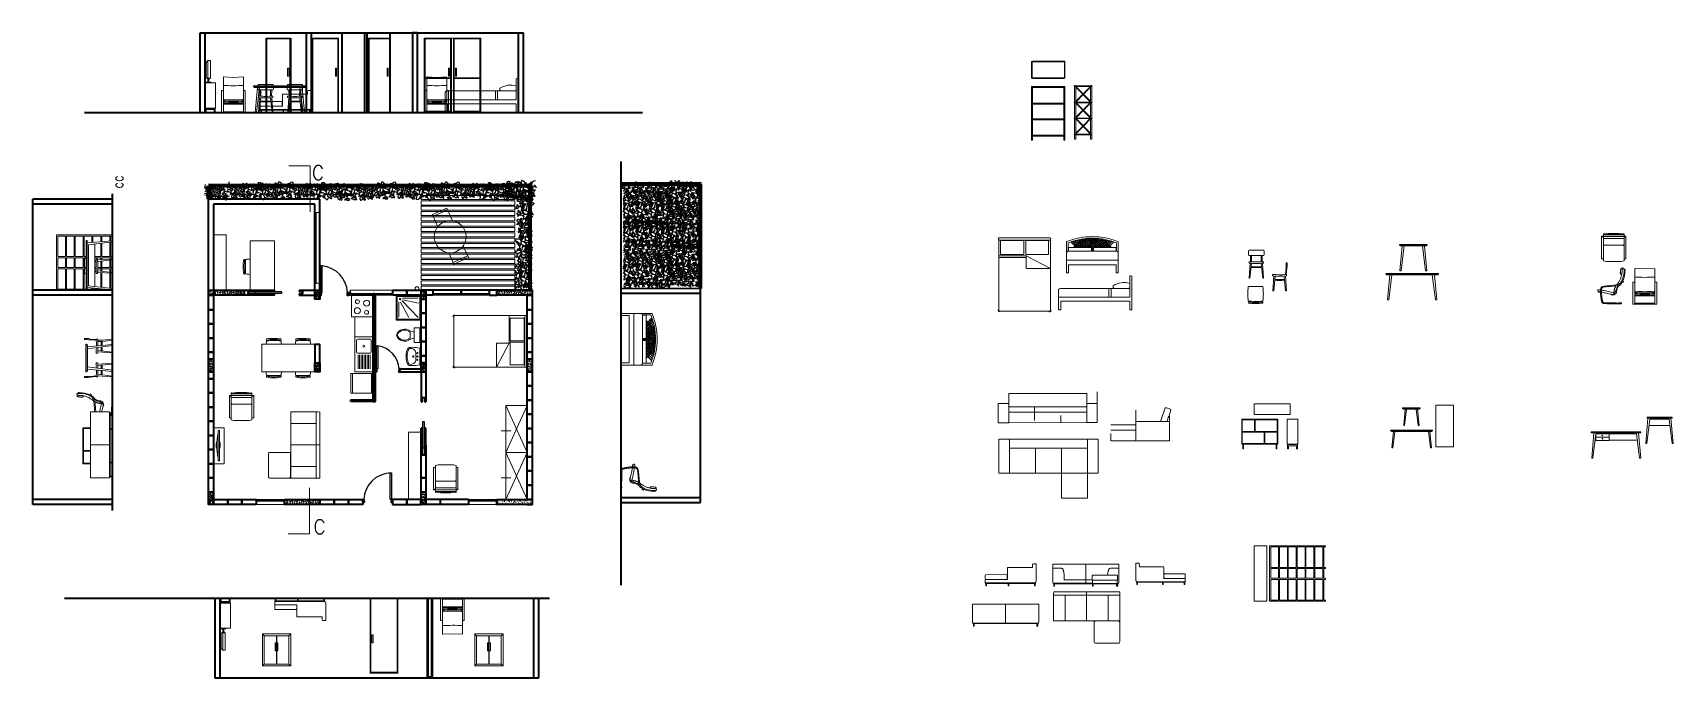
# Model space of a CAD drawing. Header units: inches. Extents: x 140.5 to 186.8, y 19 to 37.2.
import ezdxf

# ---------------------------------------------------------------- set-up
doc = ezdxf.new("R2010")
doc.units = ezdxf.units.IN
doc.header["$MEASUREMENT"] = 0
for name, color, linetype, lineweight in [('A-ANNO-SYMB', 3, 'Continuous', 18), ('A-ANNO-TEXT', 3, 'Continuous', 18), ('A-DOOR-FULL', 4, 'Continuous', 25), ('A-ELEV-PATT', 8, 'Continuous', 18), ('A-FLOR-FTPT', 6, 'Continuous', 70), ('A-FLOR-PATT', 8, 'Continuous', 18), ('A-FURN', 8, 'Continuous', 18), ('A-GLAZ-FULL', 4, 'Continuous', 25), ('A-WALL-FULL', 7, 'Continuous', 35), ('costruzioni', 2, 'Continuous', 35)]:
    doc.layers.add(name, color=color, linetype=linetype, lineweight=lineweight)
doc.layers.add('VERDE_siepe', color=96, linetype='Continuous')
doc.styles.add('E-ROMANS', font='romans.shx', dxfattribs={"width": 0.8})
pattern_1 = [(50, (178.86213, 111.02678), (0.091092334, -0.00796954), [0.009525, -0.104775]), (355, (178.86213, 111.02678), (-0.01762141, 0.09552832), [0.00762, -0.08382]), (100.451, (178.86972, 111.02612), (0.07347125, 0.08755834), [0.008095, -0.089045]), (46.1842, (178.86213, 111.05218), (0.13553952, -0.02102116), [0.0142875, -0.1571625]), (96.6356, (178.87343, 111.05043), (0.11870212, 0.12371278), [0.0121425, -0.1335675]), (351.184, (178.86213, 111.05218), (0.1187023, 0.12371256), [0.01143, -0.12573]), (21, (178.87483, 111.04583), (0.07580744, -0.05113276), [0.009525, -0.104775]), (326, (178.87483, 111.04583), (0.03090101, 0.09209398), [0.00762, -0.08382]), (71.4514, (178.88115, 111.04157), (0.106708245, 0.04096143), [0.008095, -0.089045]), (37.5, (178.862132, 111.02678), (0.001544302, 0.04227752), [0, -0.082804, 0, -0.08509, 0, -0.0841375]), (7.5, (178.86213, 111.02678), (0.033409831, 0.050090287), [0, -0.048514, 0, -0.080899, 0, -0.0320675]), (327.5, (178.83381, 111.02678), (0.067795298, -0.002864372), [0, -0.03175, 0, -0.09906, 0, -0.131445]), (317.5, (178.82111, 111.02678), (0.07406459, 0.012713246), [0, -0.041275, 0, -0.065786, 0, -0.093345])]

msp = doc.modelspace()

# ---------------------------------------------------------------- texts
at = {"layer": 'A-ANNO-TEXT', "style": 'E-ROMANS'}
for p in [(148.358, 33.047), (148.402, 23.047)]:
    msp.add_text('C', height=0.4, dxfattribs=at).set_placement(p)
at = {"layer": 'A-WALL-FULL', "style": 'E-ROMANS', "width": 0.8}
msp.add_text('cc', height=0.3, rotation=90, dxfattribs=at).set_placement((143.029, 32.801))

# ---------------------------------------------------------------- blocks, each defined once
blk = doc.blocks.new('A$C08E36EE4')
for p, q in [((-28, 59.1), (-28.6, 59.1)), ((-28.6, 55.8), (-11.7, 55.8)), ((5.1, 55.8), (-11.7, 55.8)), ((4.6, 59.1), (5.1, 59.1)), ((-25.4, 44.9), (-11.7, 44.9)), ((1.9, 44.9), (-11.7, 44.9)), ((-19.8, 18.2), (-11.5, 18.2)), ((-3.6, 18.2), (-11.9, 18.2))]:
    blk.add_line(p, q)
for points in [[(-31.7, 22.7), (-28.6, 22.7), (-28.6, 59.4), (-31.7, 59.4)], [(-31.7, 59.4), (-28.6, 59.4), (-28.6, 58.3), (-31.7, 58.3)], [(-28.6, 63.4), (-27.6, 63.4), (-27.6, 61.8), (-28.6, 61.8)], [(5.1, 63.4), (4.2, 63.4), (4.2, 61.8), (5.1, 61.8)], [(8.3, 22.7), (5.1, 22.7), (5.1, 59.4), (8.3, 59.4)], [(8.3, 59.4), (5.1, 59.4), (5.1, 58.3), (8.3, 58.3)]]:
    blk.add_lwpolyline(points, close=True)
for points in [[(-28.6, 61.8), (-28.6, 19.4)], [(-28, 61.8), (-11.7, 61.8)], [(-11.7, 59.1), (-28, 59.1)], [(-27.6, 63.2), (-20.1, 63.9), (-11.7, 64.2)], [(-27.6, 62.1), (-20.4, 62.7), (-11.7, 63.1)], [(4.2, 63.2), (-3.4, 63.9), (-11.7, 64.2)], [(4.1, 62.1), (-3, 62.7), (-11.7, 63.1)], [(4.6, 61.8), (-11.7, 61.8)], [(-11.7, 59.1), (4.6, 59.1)], [(5.1, 61.8), (5.1, 19.4)]]:
    blk.add_lwpolyline(points)
for centre, radius, start, end in [((-25.1, 51.4), 6.56, 237.8862, 267.5576), ((-25.1, 38.3), 6.56, 92.4424, 122.1138), ((1.7, 51.4), 6.56, 272.4424, 302.1138), ((1.7, 38.3), 6.56, 57.8862, 87.5576), ((-20.6, 46.3), 28, 253.4121, 271.5567), ((-2.9, 46.3), 28, 268.4433, 286.5879)]:
    blk.add_arc(centre, radius, start, end)
blk = doc.blocks.new('A$C245B2C86')
for p, q in [((-86, 181.4), (-84.9, 182.4)), ((-47.9, 170.5), (-47.9, 84.8)), ((24.3, 182.4), (24, 84.8)), ((97.3, 84.8), (97.3, 170.5)), ((50, 79.2), (50, 84.8)), ((135.9, 79.2), (136.1, 84.8))]:
    blk.add_line(p, q)
for points in [[(-86, 181.4), (-87.2, 176.1), (-87.2, 84.8), (136.2, 84.8), (135.8, 181), (135.1, 182.4), (-84.9, 182.4)], [(-87.2, 176.1), (-86.5, 171.9), (-85.8, 170.5), (135.1, 170.5), (135.8, 171.7)]]:
    blk.add_lwpolyline(points)
blk.add_lwpolyline([(55, 84.2), (130.9, 84.2, -0.414214), (135.9, 79.2), (135.9, 14.7, -0.414214), (130.9, 9.7), (55, 9.7, -0.414214), (50, 14.7), (50, 79.2, -0.414214)], format="xyb", close=True)
blk = doc.blocks.new('finestra 1')
at = {"layer": 'A-FLOR-PATT'}
for points in [[(43.09, -91.33), (43.09, -91.328), (43.076, -91.328), (43.076, -91.307), (43.09, -91.307), (43.09, -91.304), (43.073, -91.304), (43.073, -91.33)], [(43.857, -91.33), (43.857, -91.328), (43.871, -91.328), (43.871, -91.307), (43.857, -91.307), (43.857, -91.304), (43.873, -91.304), (43.873, -91.33)]]:
    blk.add_hatch(color=256, dxfattribs=at).paths.add_polyline_path(points)
at = {"layer": 'A-FURN'}
for p, q in [((43.073, -91.294), (43.873, -91.294)), ((43.873, -91.434), (43.073, -91.434))]:
    blk.add_line(p, q, dxfattribs=at)
at = {"layer": 'A-GLAZ-FULL'}
for p, q in [((43.073, -91.304), (43.873, -91.304)), ((43.09, -91.304), (43.073, -91.304)), ((43.073, -91.33), (43.873, -91.33)), ((43.076, -91.328), (43.076, -91.307)), ((43.09, -91.328), (43.076, -91.328)), ((43.08, -91.311), (43.109, -91.311)), ((43.08, -91.324), (43.08, -91.311)), ((43.08, -91.324), (43.109, -91.324)), ((43.873, -91.304), (43.09, -91.304)), ((43.09, -91.307), (43.09, -91.304)), ((43.09, -91.33), (43.09, -91.328)), ((43.099, -91.315), (43.842, -91.315)), ((43.099, -91.32), (43.099, -91.315)), ((43.099, -91.32), (43.842, -91.32)), ((43.109, -91.315), (43.109, -91.311)), ((43.109, -91.324), (43.109, -91.32)), ((43.861, -91.311), (43.832, -91.311)), ((43.832, -91.315), (43.832, -91.311)), ((43.832, -91.324), (43.832, -91.32)), ((43.861, -91.324), (43.832, -91.324)), ((43.842, -91.315), (43.842, -91.32)), ((43.861, -91.324), (43.861, -91.311)), ((43.873, -91.304), (43.873, -91.33))]:
    blk.add_line(p, q, dxfattribs=at)
at = {"layer": 'A-WALL-FULL'}
for p, q in [((43.073, -91.294), (43.073, -91.434)), ((43.873, -91.434), (43.873, -91.294))]:
    blk.add_line(p, q, dxfattribs=at)
blk = doc.blocks.new('doccia')
at = {"layer": 'A-FURN'}
for p, q in [((53.81, -83.602), (53.81, -84.026)), ((54.091, -84.034), (53.856, -83.602)), ((54.362, -84.038), (53.902, -83.571)), ((53.918, -83.491), (54.363, -83.491)), ((54.367, -83.635), (53.926, -83.538))]:
    blk.add_line(p, q, dxfattribs=at)
for points in [[(53.738, -83.411), (54.438, -83.411), (54.438, -84.111), (53.738, -84.111)], [(53.768, -83.441), (54.408, -83.441), (54.408, -84.081), (53.768, -84.081)]]:
    blk.add_lwpolyline(points, close=True, dxfattribs=at)
blk.add_circle((53.847, -83.52), 0.02, dxfattribs=at)
blk = doc.blocks.new('tavolo')
at = {"layer": 'A-FURN'}
for p, q in [((78.323, -78.056), (77.911, -78.238)), ((78.476, -79.547), (78.887, -79.364))]:
    blk.add_line(p, q, dxfattribs=at)
for points in [[(78.463, -78.372), (78.303, -78.01), (77.891, -78.192), (78.038, -78.524)], [(78.354, -79.273), (78.496, -79.593), (78.907, -79.41), (78.762, -79.083)]]:
    blk.add_lwpolyline(points, dxfattribs=at)
blk.add_circle((78.394, -78.819), 0.453, dxfattribs=at)
blk = doc.blocks.new('porta scorrevole')
at = {"layer": 'A-DOOR-FULL'}
for p, q in [((113.376, -84.257), (113.376, -85.007)), ((113.376, -84.257), (113.421, -84.257)), ((113.421, -84.257), (113.421, -85.007)), ((113.376, -85.007), (113.421, -85.007))]:
    blk.add_line(p, q, dxfattribs=at)
blk = doc.blocks.new('letto')
at = {"layer": 'A-FURN'}
for p, q in [((27.439, 13.524), (25.423, 13.524)), ((25.423, 12.065), (25.423, 13.524)), ((26.99, 12.747), (26.99, 13.524)), ((27.433, 13.506), (27.433, 12.08)), ((27.498, 13.506), (27.498, 12.08)), ((26.99, 12.747), (26.631, 12.747)), ((26.631, 12.747), (26.631, 12.066)), ((26.99, 12.747), (26.631, 12.066)), ((25.423, 12.065), (27.436, 12.066))]:
    blk.add_line(p, q, dxfattribs=at)
for points in [[(27.408, 13.455), (27.408, 12.815), (27.013, 12.815), (27.013, 13.455)], [(27.408, 12.777), (27.408, 12.137), (27.013, 12.137), (27.013, 12.777)]]:
    blk.add_lwpolyline(points, close=True, dxfattribs=at)
for centre, radius, start, end in [((25.439, 13.51), 0.032, 25.9785, 241.2286), ((27.465, 13.506), 0.0323, 0.6423, 179.7148), ((25.434, 12.077), 0.0324, 108.721, 339.676), ((27.465, 12.081), 0.0324, 181.2656, 357.9557)]:
    blk.add_arc(centre, radius, start, end, dxfattribs=at)
blk = doc.blocks.new('A$C3DB733C8')
for p, q in [((-154.5, 98.4), (-154.5, 40.1)), ((66.8, 98.4), (66.8, 40.1)), ((-151.5, 35.4), (-43.8, 35.4)), ((63.8, 35.4), (-43.8, 35.4))]:
    blk.add_line(p, q)
for points in [[(-154.5, 98.4), (-154.3, 99), (-153.5, 99.2), (-45, 99.2), (-43.8, 98.2), (-43.8, 46.9), (-43.8, 33.6), (-150.8, 33.6), (-151.5, 34.1), (-151.5, 35.4), (-153.5, 35.3), (-154.3, 36.8), (-154.5, 40.1)], [(66.8, 98.4), (66.6, 99), (65.9, 99.2), (-42.6, 99.2), (-43.8, 98.2), (-43.8, 46.9), (-43.8, 33.6), (63.1, 33.6), (63.9, 34.1), (63.8, 35.4), (65.9, 35.3), (66.6, 36.8), (66.8, 40.1)], [(-148.8, 33.6), (-148.8, 25.6), (-151.1, 25.6), (-151.1, 33.8)], [(61.2, 33.6), (61.2, 25.6), (63.5, 25.6), (63.5, 33.8)]]:
    blk.add_lwpolyline(points)
blk = doc.blocks.new('divano lato')
for p, q in [((31.415, 8.832), (31.414, 8.736)), ((31.43, 8.84), (31.415, 8.832)), ((31.505, 8.84), (31.43, 8.84)), ((31.516, 8.834), (31.505, 8.84)), ((31.516, 8.349), (31.516, 8.834)), ((30.075, 8.469), (30.076, 8.492)), ((30.076, 8.446), (30.075, 8.469)), ((30.075, 8.397), (30.075, 8.296)), ((30.704, 8.397), (30.075, 8.397)), ((30.076, 8.492), (30.077, 8.511)), ((30.077, 8.425), (30.076, 8.446)), ((30.077, 8.511), (30.079, 8.525)), ((30.079, 8.408), (30.077, 8.425)), ((30.079, 8.525), (30.082, 8.531)), ((30.082, 8.397), (30.079, 8.408)), ((30.082, 8.531), (30.69, 8.531)), ((30.689, 8.397), (30.693, 8.409)), ((30.691, 8.527), (30.69, 8.531)), ((30.694, 8.511), (30.691, 8.527)), ((30.693, 8.409), (30.695, 8.424)), ((30.695, 8.49), (30.694, 8.511)), ((30.696, 8.467), (30.695, 8.49)), ((30.695, 8.444), (30.696, 8.467)), ((30.695, 8.424), (30.695, 8.444)), ((30.707, 8.736), (30.704, 8.723)), ((30.704, 8.723), (30.704, 8.397)), ((31.414, 8.736), (30.707, 8.736)), ((31.506, 8.32), (31.516, 8.349)), ((30.075, 8.296), (30.079, 8.296)), ((30.079, 8.292), (30.079, 8.299)), ((30.084, 8.304), (31.491, 8.304)), ((31.491, 8.288), (30.084, 8.288)), ((30.092, 8.219), (30.092, 8.288)), ((30.11, 8.219), (30.092, 8.219)), ((30.11, 8.288), (30.11, 8.219)), ((30.721, 8.219), (30.721, 8.288)), ((30.739, 8.219), (30.721, 8.219)), ((30.739, 8.288), (30.739, 8.219)), ((31.467, 8.219), (31.467, 8.288)), ((31.484, 8.219), (31.467, 8.219)), ((31.472, 8.303), (31.506, 8.32)), ((31.484, 8.288), (31.484, 8.219)), ((31.495, 8.299), (31.495, 8.292))]:
    blk.add_line(p, q)
for centre, start, end in [((30.084, 8.299), 90, 180), ((30.084, 8.292), 180, 270), ((31.491, 8.299), 360, 90), ((31.491, 8.292), 270, 0)]:
    blk.add_arc(centre, 0.00424, start, end)
blk = doc.blocks.new('tavolo lato')
at = {"layer": 'A-FURN'}
blk.add_line((52.438, 32.664), (50.946, 32.664), dxfattribs=at)
for points in [[(51.692, 32.674), (50.946, 32.674), (50.946, 32.664), (50.976, 32.632), (51.692, 32.632)], [(51.061, 32.632), (50.995, 31.926), (51.03, 31.926), (51.122, 32.632)], [(51.692, 32.674), (52.438, 32.674), (52.438, 32.664), (52.408, 32.632), (51.692, 32.632)], [(52.325, 32.632), (52.391, 31.926), (52.355, 31.926), (52.263, 32.632)]]:
    blk.add_lwpolyline(points, dxfattribs=at)
blk = doc.blocks.new('sedia frotne')
at = {"layer": 'A-FURN'}
for p, q in [((37.561, 17.329), (37.535, 16.91)), ((37.556, 16.91), (37.6, 17.327)), ((37.568, 17.547), (37.573, 17.37)), ((37.587, 17.206), (37.885, 17.206)), ((37.589, 17.228), (37.882, 17.228)), ((37.596, 17.547), (37.602, 17.369)), ((37.871, 17.368), (37.876, 17.546)), ((37.916, 16.909), (37.872, 17.326)), ((37.9, 17.369), (37.905, 17.546)), ((37.91, 17.328), (37.937, 16.909)), ((37.535, 16.91), (37.556, 16.91)), ((37.937, 16.909), (37.916, 16.909))]:
    blk.add_line(p, q, dxfattribs=at)
for points in [[(37.524, 17.7), (37.949, 17.7, -0.092959), (37.949, 17.546, -0.002126), (37.522, 17.548, -0.109257), (37.524, 17.7, -0.276267)], [(37.532, 17.372, 0.162787), (37.532, 17.331, 0.892277)], [(37.94, 17.371, -0.16523), (37.94, 17.33, -0.892277)]]:
    blk.add_lwpolyline(points, format="xyb", dxfattribs=at)
for centre, start, end in [((37.744, 20.768), 266.4288, 273.2974), ((37.745, 20.727), 266.4134, 273.2991)]:
    blk.add_arc(centre, 3.403, start, end, dxfattribs=at)
blk = doc.blocks.new('poltrona frontale')
at = {"layer": 'A-FURN'}
for p, q in [((19.405, 1.59), (19.121, 1.59)), ((19.121, 1.569), (19.405, 1.569)), ((19.405, 1.59), (19.689, 1.59)), ((19.689, 1.569), (19.405, 1.569))]:
    blk.add_line(p, q, dxfattribs=at)
for points in [[(19.121, 1.819), (19.121, 2.561)], [(19.133, 2.571), (19.405, 2.56)], [(19.677, 2.571), (19.405, 2.56)], [(19.689, 1.819), (19.689, 2.561)]]:
    blk.add_lwpolyline(points, dxfattribs=at)
for points in [[(19.069, 2.19), (19.121, 2.19), (19.121, 1.568), (19.069, 1.568)], [(19.741, 2.19), (19.689, 2.19), (19.689, 1.568), (19.741, 1.568)], [(19.689, 1.833), (19.121, 1.833), (19.121, 1.805), (19.689, 1.805)]]:
    blk.add_lwpolyline(points, close=True, dxfattribs=at)
for centre, radius, start, end in [((19.134, 2.558), 0.0136, 84.7605, 167.239), ((19.4, 7.997), 5.673, 267.1838, 272.9169), ((19.675, 2.558), 0.0136, 12.761, 95.2395), ((19.406, 5.471), 3.583, 265.4461, 269.9874), ((19.405, 4.481), 2.626, 263.7977, 276.2023), ((19.145, 1.912), 0.0173, 91.5896, 233.4658), ((19.395, 5.108), 3.188, 265.491, 274.8472), ((19.404, 5.471), 3.583, 270.0126, 274.5539), ((19.663, 1.912), 0.0184, 309.0847, 84.7296), ((19.407, 3.028), 1.232, 263.0099, 276.9901)]:
    blk.add_arc(centre, radius, start, end, dxfattribs=at)
blk = doc.blocks.new('A$C36166433')
for p, q in [((-29, 43.4), (-26.1, 44.8)), ((-29, 43.4), (-27.9, 41.4)), ((-27.9, 41.4), (-25.2, 42.9)), ((-22.8, 39.8), (-23.7, 40.5)), ((-22, 39.2), (-22.8, 39.8)), ((-21.1, 38.7), (-22, 39.2)), ((-20.2, 38.3), (-21.1, 38.7)), ((-19.1, 38), (-20.2, 38.3)), ((-18, 37.7), (-19.1, 38)), ((-18.1, 35.8), (5.7, 33.6)), ((-16.7, 37.5), (-18, 37.7)), ((-15.3, 37.2), (-16.7, 37.5)), ((-13.6, 37), (-15.3, 37.2)), ((-11.7, 36.8), (-13.6, 37)), ((-9.8, 36.6), (-11.7, 36.8)), ((-7.7, 36.4), (-9.8, 36.6)), ((-5.7, 36.2), (-7.7, 36.4)), ((-3.7, 36), (-5.7, 36.2)), ((-1.8, 35.9), (-3.7, 36)), ((-0.1, 35.7), (-1.8, 35.9)), ((1.4, 35.5), (-0.1, 35.7)), ((2.8, 35.3), (1.4, 35.5)), ((3.9, 35.1), (2.8, 35.3)), ((4.9, 34.9), (3.9, 35.1)), ((5.8, 34.7), (4.9, 34.9)), ((5.7, 33.6), (6.4, 33.1)), ((6.5, 34.5), (5.8, 34.7)), ((6.4, 33.1), (7, 32.6)), ((7.1, 34.2), (6.5, 34.5)), ((7, 32.6), (7.4, 32.2)), ((7.6, 34), (7.1, 34.2)), ((7.4, 32.2), (7.8, 31.8)), ((8.1, 33.7), (7.6, 34)), ((7.8, 31.8), (8, 31.3)), ((8, 31.3), (8.2, 30.9)), ((8.4, 33.4), (8.1, 33.7)), ((8.2, 30.9), (8.3, 30.4)), ((8.3, 30.4), (8.3, 29.9)), ((8.3, 29.9), (8.4, 29.4)), ((8.7, 33), (8.4, 33.4)), ((8.4, 29.4), (8.5, 28.8)), ((8.5, 28.8), (8.5, 28.1)), ((8.5, 28.1), (8.5, 27.4)), ((9, 32.6), (8.7, 33)), ((9.2, 32.2), (9, 32.6)), ((9.4, 31.7), (9.2, 32.2)), ((9.5, 31.2), (9.4, 31.7)), ((9.7, 30.6), (9.5, 31.2)), ((9.8, 30), (9.7, 30.6)), ((9.9, 29.3), (9.8, 30)), ((10, 28.5), (9.9, 29.3)), ((10.1, 27.7), (10, 28.5)), ((10.2, 26.8), (10.1, 27.7)), ((-25.3, 7.1), (-25.3, 5.8)), ((-21.1, 7), (-25.3, 7.1)), ((-25.3, 5.8), (-21.2, 5.8)), ((-21.2, 5.8), (-19.2, 5.7)), ((-19, 6.9), (-21.1, 7)), ((-19.2, 5.7), (-16.7, 5.7)), ((-16.5, 7), (-19, 6.9)), ((-16.7, 5.7), (-14.1, 5.6)), ((-13.8, 7.1), (-16.5, 7)), ((-14.1, 5.6), (-11.3, 5.6)), ((-10.9, 7.1), (-13.8, 7.1)), ((-11.3, 5.6), (-8.5, 5.7)), ((-8.1, 7.1), (-10.9, 7.1)), ((-8.5, 5.7), (-5.8, 5.7)), ((-5.3, 7.2), (-8.1, 7.1)), ((-5.8, 5.7), (-3.2, 5.8)), ((-2.8, 7.2), (-5.3, 7.2)), ((-3.2, 5.8), (-1, 5.8)), ((-0.6, 7.2), (-2.8, 7.2)), ((-1, 5.8), (0.9, 5.9)), ((1.1, 7.3), (-0.6, 7.2)), ((0.9, 5.9), (2.4, 6)), ((2.5, 7.4), (1.1, 7.3)), ((2.4, 6), (3.6, 6.2)), ((3.5, 7.5), (2.5, 7.4)), ((4.3, 7.5), (3.5, 7.5)), ((3.6, 6.2), (4.5, 6.3)), ((4.8, 7.6), (4.3, 7.5)), ((4.5, 6.3), (5.2, 6.4)), ((5.2, 7.7), (4.8, 7.6)), ((5.4, 7.9), (5.2, 7.7)), ((5.2, 6.4), (5.7, 6.6)), ((5.5, 8), (5.4, 7.9)), ((5.7, 8.1), (5.5, 8)), ((5.8, 8.3), (5.7, 8.1)), ((5.7, 6.6), (6.1, 6.7)), ((6, 8.5), (5.8, 8.3)), ((6.1, 8.8), (6, 8.5)), ((6.3, 9.2), (6.1, 8.8)), ((6.1, 6.7), (6.4, 6.9)), ((6.5, 9.8), (6.3, 9.2)), ((6.4, 6.9), (6.7, 7.1)), ((6.6, 10.5), (6.5, 9.8)), ((6.8, 11.5), (6.6, 10.5)), ((6.7, 7.1), (6.9, 7.3)), ((7, 12.7), (6.8, 11.5)), ((6.9, 7.3), (7.1, 7.6)), ((7.2, 14), (7, 12.7)), ((7.1, 7.6), (7.3, 7.8)), ((7.5, 15.5), (7.2, 14)), ((7.3, 7.8), (7.5, 8.1)), ((7.7, 17.1), (7.5, 15.5)), ((7.5, 8.1), (7.6, 8.5)), ((7.6, 8.5), (7.8, 8.9)), ((7.9, 18.7), (7.7, 17.1)), ((7.8, 8.9), (7.9, 9.3)), ((8, 20.3), (7.9, 18.7)), ((7.9, 9.3), (8.1, 9.8)), ((8.2, 21.8), (8, 20.3)), ((8.1, 9.8), (8.2, 10.4)), ((8.3, 23.2), (8.2, 21.8)), ((8.2, 10.4), (8.3, 11)), ((8.4, 24.5), (8.3, 23.2)), ((8.3, 11), (8.5, 11.7)), ((8.5, 25.6), (8.4, 24.5)), ((8.5, 27.4), (8.5, 26.5)), ((8.5, 26.5), (8.5, 25.6)), ((8.5, 11.7), (8.6, 12.5)), ((8.6, 12.5), (8.8, 13.3)), ((8.8, 13.3), (8.9, 14.2)), ((8.9, 14.2), (9.1, 15.1)), ((9.1, 15.1), (9.3, 16.1)), ((9.3, 16.1), (9.4, 17.2)), ((9.4, 17.2), (9.6, 18.3)), ((9.6, 18.3), (9.8, 19.4)), ((9.8, 19.4), (9.9, 20.5)), ((9.9, 20.5), (10, 21.7)), ((10, 21.7), (10.1, 22.8)), ((10.1, 22.8), (10.2, 23.9)), ((10.2, 25.9), (10.2, 26.8)), ((10.2, 24.9), (10.2, 25.9)), ((10.2, 23.9), (10.2, 24.9))]:
    blk.add_line(p, q)
for points in [[(-29.5, 63.7), (-29.5, 63.7), (-31.5, 63.7), (-31.5, 61.7), (-29.7, 61.7)], [(-28.8, 65.6), (-27.5, 65.6)], [(-27.5, 65.6), (-27.3, 65.5), (-27.2, 65.3), (-27.1, 65), (-26.9, 64.7), (-26.8, 64.3), (-26.7, 63.8), (-26.6, 63.3), (-26.6, 62.7), (-26.5, 62.1), (-26.5, 61.4), (-26.4, 60.7), (-26.4, 60), (-26.3, 59.2), (-26.2, 58.3), (-26.1, 57.3), (-26, 56.3), (-25.8, 55.2), (-25.5, 54), (-25.2, 52.8), (-24.9, 51.6), (-24.5, 50.4), (-24.1, 49.1), (-23.6, 47.9), (-23.1, 46.7), (-22.6, 45.6), (-22, 44.6), (-21.4, 43.5), (-20.8, 42.6), (-20.2, 41.6), (-19.6, 40.8), (-19, 39.9), (-18.4, 39.1), (-17.9, 38.3), (-17.4, 37.6)], [(-25.8, 55.5), (-25.5, 55.4), (-25.2, 55.3), (-24.9, 55.2), (-24.6, 55.3), (-24.4, 55.3), (-24.2, 55.5), (-24, 55.6), (-23.8, 55.8), (-23.7, 55.9), (-23.6, 56.1), (-23.5, 56.4), (-23.5, 56.6), (-23.4, 56.9), (-23.4, 57.3), (-23.4, 57.7), (-23.4, 58.2), (-23.5, 58.8), (-23.5, 59.5), (-23.6, 60.1), (-23.7, 60.8), (-23.8, 61.5), (-23.9, 62.2), (-24, 62.8), (-24.1, 63.3), (-24.2, 63.8), (-24.3, 64.2), (-24.4, 64.5), (-24.6, 64.8), (-24.7, 65), (-24.8, 65.2), (-25, 65.3), (-25.2, 65.4), (-25.4, 65.5), (-25.6, 65.5), (-25.8, 65.5), (-26, 65.5), (-26.3, 65.5), (-26.5, 65.4), (-26.8, 65.2), (-27.1, 64.9)], [(-26.7, 63.5), (-26.7, 63.5)], [(-16.1, 35.6), (-15.9, 35.4), (-15.5, 34.7), (-15.1, 34.1), (-14.8, 33.4), (-14.5, 32.9), (-14.3, 32.3), (-14.1, 31.8), (-13.9, 31.3), (-13.8, 30.8), (-13.7, 30.3), (-13.6, 29.9), (-13.5, 29.5), (-13.4, 29.1), (-13.3, 28.7), (-13.3, 28.4), (-13.2, 28.1), (-13.1, 27.7), (-13.1, 27.4), (-13, 27.1), (-12.9, 26.8), (-12.8, 26.6), (-12.7, 26.3), (-12.6, 26), (-12.5, 25.8), (-12.4, 25.5), (-12.3, 25.3), (-12.3, 25), (-12.3, 24.8), (-12.3, 24.5), (-12.4, 24.3), (-12.5, 24.1), (-12.7, 23.9), (-12.9, 23.7), (-13.1, 23.6), (-13.3, 23.6), (-13.5, 23.6), (-13.7, 23.6), (-14, 23.8), (-14.2, 24), (-14.4, 24.3), (-14.7, 24.7), (-14.9, 25.2), (-15.2, 25.9), (-15.5, 26.6), (-15.8, 27.5), (-16.1, 28.6), (-16.5, 29.7), (-16.9, 30.9), (-17.5, 32.2), (-18.1, 33.5), (-18.9, 34.9), (-19.7, 36.1)], [(-12.8, 23.8), (-11.6, 24.2), (-9.9, 24.7), (-7.9, 25.2), (-5.5, 25.7), (-3.1, 26.3), (-0.6, 26.8), (1.8, 27.3), (4, 27.8), (5.9, 28.1), (7.5, 28.4), (8.5, 28.6)], [(10, 28.8), (10, 28.8), (10.9, 29), (11.6, 29.1), (12.2, 29.1), (12.7, 29.1), (13.1, 29.2), (13.4, 29.1), (13.7, 29.1), (13.9, 29.1), (14.1, 29), (14.2, 29), (14.3, 28.9), (14.3, 28.7), (14.4, 28.6), (14.4, 28.5), (14.5, 28.3), (14.5, 28.2), (14.5, 28), (14.5, 27.8), (14.6, 27.7), (14.6, 27.5), (14.5, 27.4), (14.5, 27.2), (14.5, 27.1), (14.4, 27), (14.4, 26.9), (14.2, 26.8), (14.1, 26.7), (13.9, 26.6), (13.6, 26.5), (13.2, 26.4), (12.8, 26.3), (12.2, 26.2), (11.4, 26), (10.4, 25.8), (10.2, 25.8)], [(8.5, 25.4), (7.7, 25.2), (6, 24.9), (4, 24.4), (1.9, 24), (-0.2, 23.5), (-2.4, 23), (-4.4, 22.5), (-6.2, 22.1), (-7.9, 21.8), (-9.1, 21.5), (-10.2, 21.3), (-10.9, 21.2), (-11.5, 21.2), (-11.8, 21.2), (-12.1, 21.3), (-12.3, 21.4), (-12.4, 21.6), (-12.5, 21.8), (-12.6, 22), (-12.7, 22.3), (-12.7, 22.6), (-12.8, 22.9), (-12.8, 23.2), (-12.8, 23.5), (-12.8, 23.8)], [(-10.3, 20.1), (-10.7, 21.3)], [(-10.3, 20.1), (-8.4, 20.6), (-8.7, 21.6)], [(11.4, 26), (11.5, 25.2), (13.4, 25.5), (13.2, 26.4)]]:
    blk.add_lwpolyline(points)
for centre in [(-22.5, 38.5), (9.2, 23.1), (9.3, 25.7)]:
    blk.add_circle(centre, 0.295)
for centre, radius, start, end in [((3.5, 58.9), 34.4, 175.3648, 205.4972), ((6.1, 60.3), 35.8, 172.3224, 213.5756), ((-28.9, 65.1), 0.502, 86.3923, 181.379), ((-17.2, 45.8), 10.1, 201.3538, 264.8456), ((-31.9, 26.1), 14.7, 356.7367, 49.6259), ((-11.5, 27), 6.12, 196.9137, 278.108)]:
    blk.add_arc(centre, radius, start, end)
blk = doc.blocks.new('A$C77024D84')
at = {"color": 7}
for p, q in [((17.1, 78.6), (17.1, 43)), ((18.4, 78.4), (18.4, 43.2)), ((20.3, 80.9), (20.3, 79.1)), ((90.7, 81.3), (90.7, 79.4)), ((92.6, 78.7), (92.6, 42.9)), ((93.9, 79), (93.9, 42.6)), ((20.3, 40.7), (20.3, 42.5)), ((90.7, 40.3), (90.7, 42.2))]:
    blk.add_line(p, q, dxfattribs=at)
for points in [[(17, 80), (17, 79.8), (20.3, 79.1), (90.7, 79.4), (94, 80.2), (94, 80.4), (90.7, 81.3), (20.3, 80.9), (17, 80)], [(17, 41.6), (17, 41.8), (20.3, 42.5), (90.7, 42.2), (94, 41.4), (94, 41.2), (90.7, 40.3), (20.3, 40.7), (17, 41.6)]]:
    blk.add_lwpolyline(points, dxfattribs=at)
for centre, start, end in [((17.8, 79.1), 131.5043, 23.4381), ((93.1, 79.4), 156.5619, 48.4957), ((17.8, 42.5), 336.5619, 228.4957), ((93.1, 42.2), 311.5043, 203.4381)]:
    blk.add_arc(centre, 0.893, start, end, dxfattribs=at)
blk = doc.blocks.new('A$C1C936B12')
at = {"color": 7}
for p, q in [((-23.8, 143.8), (-23.8, 21.2)), ((-22.2, 145.1), (14.7, 145.1)), ((-21.6, 142.9), (-21.6, 106.4)), ((-21.6, 142.9), (14.7, 142.9)), ((51.6, 145.1), (14.7, 145.1)), ((51.1, 142.9), (14.7, 142.9)), ((51, 142.9), (51, 106.4)), ((53.2, 143.8), (53.2, 21.2)), ((-22, 106.4), (14.7, 106.4)), ((-21.6, 104.2), (-21.6, 70)), ((-21.6, 104.2), (14.7, 104.2)), ((51.4, 106.4), (14.7, 106.4)), ((51.1, 104.2), (14.7, 104.2)), ((51, 104.2), (51, 70)), ((-22, 70), (14.7, 70)), ((-21.6, 67.7), (-21.6, 32.8)), ((-21.6, 67.7), (14.7, 67.7)), ((51.4, 70), (14.7, 70)), ((51.1, 67.7), (14.7, 67.7)), ((51, 67.7), (51, 32.8)), ((-21.6, 21.2), (-23.8, 21.2)), ((-22, 32.8), (14.7, 32.8)), ((-21.6, 30.6), (-21.6, 21.2)), ((-21.6, 30.6), (14.7, 30.6)), ((51.4, 32.8), (14.7, 32.8)), ((51.1, 30.6), (14.7, 30.6)), ((51, 30.6), (51, 21.2)), ((51, 21.2), (53.2, 21.2))]:
    blk.add_line(p, q, dxfattribs=at)
for centre, radius, start, end in [((-22.5, 143.9), 1.31, 133.5381, 309.883), ((-22.5, 143.6), 1.58, 79.6843, 124.328), ((51.9, 143.9), 1.31, 230.117, 46.4619), ((51.9, 143.6), 1.58, 55.672, 100.3157), ((-22.5, 105.3), 1.3, 66.7709, 309.3571), ((51.9, 105.3), 1.3, 230.6429, 113.2291), ((-22.5, 68.8), 1.3, 66.7709, 309.3571), ((51.9, 68.8), 1.3, 230.6429, 113.2291), ((-22.5, 31.6), 1.3, 66.7709, 309.3571), ((51.9, 31.6), 1.3, 230.6429, 113.2291)]:
    blk.add_arc(centre, radius, start, end, dxfattribs=at)
blk = doc.blocks.new('A$C723E53B4')
at = {"color": 7}
for p, q in [((6, 214.3), (6.7, 215.1)), ((6, 214.3), (6, 179.5)), ((6.7, 216.5), (8.9, 216.5)), ((6.7, 215.1), (6.7, 216.5)), ((7.9, 216.5), (8.9, 216.5)), ((8.9, 216.5), (43.1, 216.5)), ((8.9, 216.5), (8.9, 92.6)), ((43.1, 215.1), (8.9, 215.1)), ((8.9, 214.9), (43.1, 180.7)), ((8.9, 213.8), (42.7, 178.8)), ((25.2, 197), (8.9, 180.7)), ((26, 196.1), (9.3, 178.8)), ((43.1, 214.9), (26, 197.8)), ((43.1, 213.8), (26.8, 197)), ((45.2, 216.5), (43.1, 216.5)), ((44.1, 216.5), (43.1, 216.5)), ((43.1, 216.5), (43.1, 92.6)), ((45.2, 215.1), (45.2, 216.5)), ((46, 214.3), (45.2, 215.1)), ((46, 214.3), (46, 179.5)), ((6, 179.5), (7.1, 178.5)), ((7.1, 177.2), (6, 176.1)), ((6, 176.1), (6, 142.4)), ((7.1, 178.5), (7.1, 177.2)), ((43.1, 178.8), (8.9, 178.8)), ((43.1, 177.1), (8.9, 177.1)), ((8.9, 176.6), (42.7, 141.7)), ((25.2, 159.8), (8.9, 143.5)), ((26, 159), (9.3, 141.7)), ((9.5, 177.1), (43.1, 143.5)), ((42.4, 177.1), (26, 160.7)), ((43.1, 176.6), (26.8, 159.8)), ((46, 179.5), (44.8, 178.5)), ((44.8, 178.5), (44.8, 177.2)), ((44.8, 177.2), (46, 176.1)), ((46, 176.1), (46, 142.4)), ((6, 142.4), (7.1, 141.3)), ((7.1, 140.1), (6, 138.9)), ((6, 138.9), (6, 105.2)), ((7.1, 141.3), (7.1, 140.1)), ((43.1, 141.7), (8.9, 141.7)), ((43.1, 140.6), (8.9, 140.6)), ((8.9, 140.1), (43.1, 104.7)), ((25.2, 123.3), (8.9, 107)), ((26, 122.4), (9.3, 105.2)), ((9.5, 140.6), (43.1, 107)), ((42.4, 140.6), (26, 124.1)), ((43.1, 140.1), (26.8, 123.3)), ((46, 142.4), (44.8, 141.3)), ((44.8, 141.3), (44.8, 140.1)), ((44.8, 140.1), (46, 138.9)), ((46, 138.9), (46, 105.2)), ((6, 105.2), (7.1, 104.1)), ((7.1, 102.9), (6, 101.7)), ((6, 101.7), (6, 92.6)), ((8.9, 92.6), (6, 92.6)), ((7.1, 104.1), (7.1, 102.9)), ((43.1, 104.6), (8.9, 104.6)), ((43.1, 102.9), (8.9, 102.9)), ((46, 92.6), (43.1, 92.6)), ((46, 105.2), (44.8, 104.1)), ((44.8, 104.1), (44.8, 102.9)), ((44.8, 102.9), (46, 101.7)), ((46, 101.7), (46, 92.6))]:
    blk.add_line(p, q, dxfattribs=at)
for centre, radius, start, end in [((6.7, 216), 1.29, 26.1409, 255.3594), ((45.2, 216), 1.29, 284.6406, 153.8591), ((7.2, 177.7), 1.66, 119.9195, 235.5294), ((44.7, 177.7), 1.66, 304.4706, 60.0805), ((7.2, 140.6), 1.66, 119.9195, 235.5294), ((44.7, 140.6), 1.66, 304.4706, 60.0805), ((7.1, 103.5), 1.69, 120.5384, 239.0997), ((44.8, 103.5), 1.69, 300.9003, 59.4616)]:
    blk.add_arc(centre, radius, start, end, dxfattribs=at)
blk = doc.blocks.new('A$C537C2F26')
for p, q in [((-163.7, 99.5), (-163.7, 41.2)), ((57.6, 99.5), (57.6, 41.2)), ((-160.7, 36.5), (-53.1, 36.5)), ((-52.9, 48.7), (-125.6, 48.7)), ((-53.2, 48.7), (-31.3, 48.7)), ((-30.9, 36.5), (-53.1, 36.5)), ((54.6, 36.5), (52.5, 36.5))]:
    blk.add_line(p, q)
for points in [[(-163.7, 99.5), (-163.5, 100.1), (-162.8, 100.3), (-54.3, 100.3), (-53.1, 99.3), (-53.1, 48), (-53.1, 34.7), (-160, 34.7), (-160.8, 35.2), (-160.7, 36.5), (-162.7, 36.4), (-163.5, 37.8), (-163.7, 41.2)], [(-125.6, 48.7), (-125.7, 55.1), (-125.8, 60.4), (-126, 64.7), (-126.3, 68.2), (-126.7, 71), (-127.1, 73.2), (-127.5, 75.1), (-127.9, 76.7), (-128.2, 78.1), (-128.6, 79.4), (-129, 80.6), (-129.3, 81.6), (-129.7, 82.6), (-130, 83.4), (-130.3, 84.2), (-130.6, 84.8), (-130.9, 85.3), (-131.3, 85.8), (-131.9, 86.2), (-132.7, 86.5), (-133.8, 86.7), (-135.3, 86.9), (-137.3, 87), (-139.9, 87.2), (-143.1, 87.3), (-146.7, 87.3), (-150.4, 87.4), (-154.1, 87.3), (-157.5, 87.2), (-160.4, 87), (-162.6, 86.7), (-163.7, 86.3)], [(57.6, 99.5), (57.4, 100.1), (56.7, 100.3), (-51.8, 100.3), (-53.1, 99.3), (-53.1, 48), (-53.1, 34.7), (-30.4, 34.7)], [(-30.9, 47.4), (-31.2, 48.6), (-31.5, 50.7), (-31.7, 53.2), (-31.7, 56), (-31.7, 58.8), (-31.5, 61.3), (-31.2, 63.2), (-30.9, 64.3)], [(-30.9, 64.3), (52.6, 64.3)], [(19.9, 64.3), (19.9, 64.7), (20.2, 68.2), (20.6, 71), (21, 73.2), (21.4, 75.1), (21.8, 76.7), (22.1, 78.1), (22.5, 79.4), (22.9, 80.6), (23.2, 81.6), (23.6, 82.6), (23.9, 83.4), (24.2, 84.2), (24.5, 84.8), (24.8, 85.3), (25.2, 85.8), (25.8, 86.2), (26.6, 86.5), (27.7, 86.7), (29.2, 86.9), (31.2, 87), (33.8, 87.2), (37, 87.3), (40.6, 87.3), (44.3, 87.4), (48, 87.3), (51.4, 87.2), (54.3, 87), (56.5, 86.7), (57.6, 86.3)], [(52.6, 47.4), (53, 48.6), (53.3, 50.7), (53.4, 53.2), (53.5, 56), (53.4, 58.8), (53.3, 61.3), (53, 63.2), (52.6, 64.3)], [(-158, 34.7), (-158, 26.7), (-160.3, 26.7), (-160.3, 34.9)], [(52.6, 47.4), (-30.9, 47.4)], [(-28.1, 35.7), (-28.1, 26.7), (-30.4, 26.7), (-30.4, 35.7)], [(-28.1, 34.7), (49.8, 34.7)], [(49.8, 35.7), (49.8, 26.7), (52.2, 26.7), (52.2, 35.7)], [(51.9, 34.7), (51.9, 26.7), (54.2, 26.7), (54.2, 34.9)], [(52.2, 34.7), (53.9, 34.7), (54.7, 35.2), (54.6, 36.5), (56.6, 36.4), (57.4, 37.8), (57.6, 41.2)]]:
    blk.add_lwpolyline(points)
blk.add_lwpolyline([(-30.9, 47.4), (52.5, 47.4), (52.5, 35.7), (-30.9, 35.7)], close=True)
blk = doc.blocks.new('A$C17A60CA9')
for p, q in [((204.6, 184.9), (206.8, 184.9)), ((278.5, 184.3), (279.5, 184.3)), ((279.4, 172.6), (279, 172.5)), ((279.5, 184.3), (279.4, 172.6))]:
    blk.add_line(p, q)
for points in [[(114.6, 173.4), (110.6, 175.3), (109.4, 178.8), (109.4, 236), (110.8, 236.9), (119.5, 236.7), (121.3, 235.8), (121.5, 224.5), (204.9, 224.5), (205.2, 222.9), (205.2, 184.9)], [(113.2, 171.6), (113.2, 163.5), (115.2, 163.5), (115.2, 171.6)], [(201.2, 171.6), (201.2, 163.5), (203.2, 163.5), (203.2, 171.6)], [(206.8, 184.9), (206.6, 185.9), (206.4, 187.7), (206.3, 190), (206.3, 192.7), (206.3, 195.4), (206.5, 197.9), (206.8, 199.8), (207.1, 200.8)], [(206.8, 184.9), (278.6, 184.5)], [(278.6, 200.2), (207.1, 200.8)], [(275.4, 171.6), (275.4, 163.5), (277.5, 163.5), (277.5, 171.6)], [(278.6, 184.5), (279, 185.7), (279.3, 187.7), (279.4, 190.2), (279.5, 193), (279.4, 195.6), (279.3, 197.9), (279, 199.5), (278.6, 200.2)]]:
    blk.add_lwpolyline(points)
blk.add_lwpolyline([(112.4, 171.6), (278.5, 171.6, 0.414214), (279, 172.1), (279, 172.9, 0.414214), (278.5, 173.4), (112.4, 173.4, 0.414214), (111.9, 172.9), (111.9, 172.1, 0.414214)], format="xyb", close=True)
blk = doc.blocks.new('A$C18FB4D20')
for p, q in [((-3.5, 105.6), (-3.4, 93.9)), ((-2.6, 105.6), (-3.5, 105.6)), ((-3.4, 93.9), (-3, 93.9)), ((71.3, 106.3), (69.1, 106.3))]:
    blk.add_line(p, q)
for points in [[(-2.7, 105.8), (-3, 107.1), (-3.3, 109.1), (-3.5, 111.6), (-3.5, 114.3), (-3.5, 117), (-3.3, 119.3), (-3, 120.9), (-2.7, 121.6)], [(-2.7, 121.6), (68.8, 122.2)], [(69.1, 106.3), (69.4, 107.2), (69.6, 109), (69.7, 111.4), (69.7, 114.1), (69.6, 116.8), (69.5, 119.2), (69.2, 121.1), (68.8, 122.2)], [(161.3, 94.8), (165.4, 96.7), (166.6, 100.2), (166.6, 157.4), (165.2, 158.2), (156.5, 158), (154.6, 157.2), (154.5, 145.9), (71.1, 145.9), (70.7, 144.3), (70.7, 106.3)], [(69.1, 106.3), (-2.7, 105.8)], [(0.6, 92.9), (0.6, 84.9), (-1.5, 84.9), (-1.5, 92.9)], [(74.8, 92.9), (74.8, 84.9), (72.7, 84.9), (72.7, 92.9)], [(162.8, 92.9), (162.8, 84.9), (160.7, 84.9), (160.7, 92.9)]]:
    blk.add_lwpolyline(points)
blk.add_lwpolyline([(163.6, 92.9), (-2.5, 92.9, -0.414214), (-3, 93.4), (-3, 94.3, -0.414214), (-2.5, 94.8), (163.6, 94.8, -0.414214), (164.1, 94.3), (164.1, 93.4, -0.414214)], format="xyb", close=True)

# ---------------------------------------------------------------- hatches: boundary and pattern name
at = {"layer": 'A-FLOR-PATT'}
for points in [[(148.486, 32.108), (148.484, 32.108), (148.484, 32.122), (148.462, 32.122), (148.462, 32.108), (148.46, 32.108), (148.46, 32.124), (148.486, 32.124)], [(148.486, 30.141), (148.484, 30.141), (148.484, 30.127), (148.462, 30.127), (148.462, 30.141), (148.46, 30.141), (148.46, 30.125), (148.486, 30.125)], [(149.45, 29.798), (149.464, 29.798), (149.464, 29.796), (149.448, 29.796), (149.448, 29.822), (149.45, 29.822)], [(150.105, 29.798), (150.091, 29.798), (150.091, 29.796), (150.108, 29.796), (150.108, 29.822), (150.105, 29.822)], [(150.15, 29.798), (150.164, 29.798), (150.164, 29.796), (150.148, 29.796), (150.148, 29.822), (150.15, 29.822)], [(150.645, 29.798), (150.631, 29.798), (150.631, 29.796), (150.648, 29.796), (150.648, 29.822), (150.645, 29.822)], [(146.804, 23.98), (146.804, 23.982), (146.79, 23.982), (146.79, 24.003), (146.804, 24.003), (146.804, 24.006), (146.788, 24.006), (146.788, 23.98)], [(147.571, 23.98), (147.571, 23.982), (147.585, 23.982), (147.585, 24.003), (147.571, 24.003), (147.571, 24.006), (147.588, 24.006), (147.588, 23.98)], [(152.804, 23.98), (152.804, 23.982), (152.79, 23.982), (152.79, 24.003), (152.804, 24.003), (152.804, 24.006), (152.788, 24.006), (152.788, 23.98)], [(153.571, 23.98), (153.571, 23.982), (153.585, 23.982), (153.585, 24.003), (153.571, 24.003), (153.571, 24.006), (153.588, 24.006), (153.588, 23.98)]]:
    msp.add_hatch(color=256, dxfattribs=at).paths.add_polyline_path(points)
h = msp.add_hatch(dxfattribs=at)
h.set_pattern_fill('AR-CONC', color=256, scale=0.0005, style=0)
h.set_pattern_definition(pattern_1)
h.paths.add_polyline_path([(145.448, 29.926), (145.448, 29.786), (146.448, 29.786), (146.448, 29.922, 0.366815), (146.416, 29.916), (146.412, 29.919, -0.089578), (146.42, 29.926)])
h = msp.add_hatch(dxfattribs=at)
h.set_pattern_fill('AR-CONC', color=256, scale=0.0005, style=0)
h.set_pattern_definition([(50, (178.85713, 111.02678), (0.091092334, -0.00796954), [0.009525, -0.104775]), (355, (178.85713, 111.02678), (-0.01762141, 0.09552832), [0.00762, -0.08382]), (100.451, (178.86472, 111.02612), (0.07347125, 0.08755834), [0.008095, -0.089045]), (46.1842, (178.85713, 111.05218), (0.13553952, -0.02102116), [0.0142875, -0.1571625]), (96.6356, (178.86843, 111.05043), (0.11870212, 0.12371278), [0.0121425, -0.1335675]), (351.184, (178.85713, 111.05218), (0.1187023, 0.12371256), [0.01143, -0.12573]), (21, (178.86983, 111.04583), (0.07580744, -0.05113276), [0.009525, -0.104775]), (326, (178.86983, 111.04583), (0.03090101, 0.09209398), [0.00762, -0.08382]), (71.4514, (178.87615, 111.04157), (0.106708245, 0.04096143), [0.008095, -0.089045]), (37.5, (178.857132, 111.02678), (0.001544302, 0.04227752), [0, -0.082804, 0, -0.08509, 0, -0.0841375]), (7.5, (178.85713, 111.02678), (0.033409831, 0.050090287), [0, -0.048514, 0, -0.080899, 0, -0.0320675]), (327.5, (178.82881, 111.02678), (0.067795298, -0.002864372), [0, -0.03175, 0, -0.09906, 0, -0.131445]), (317.5, (178.81611, 111.02678), (0.07406459, 0.012713246), [0, -0.041275, 0, -0.065786, 0, -0.093345])])
h.paths.add_polyline_path([(148.588, 29.926), (148.448, 29.926), (148.448, 29.676), (148.588, 29.676)])
h = msp.add_hatch(dxfattribs=at)
h.set_pattern_fill('AR-CONC', color=256, scale=0.0005, style=0)
h.set_pattern_definition([(50, (178.85213, 111.02678), (0.091092334, -0.00796954), [0.009525, -0.104775]), (355, (178.85213, 111.02678), (-0.01762141, 0.09552832), [0.00762, -0.08382]), (100.451, (178.85972, 111.02612), (0.07347125, 0.08755834), [0.008095, -0.089045]), (46.1842, (178.85213, 111.05218), (0.13553952, -0.02102116), [0.0142875, -0.1571625]), (96.6356, (178.86343, 111.05043), (0.11870212, 0.12371278), [0.0121425, -0.1335675]), (351.184, (178.85213, 111.05218), (0.1187023, 0.12371256), [0.01143, -0.12573]), (21, (178.86483, 111.04583), (0.07580744, -0.05113276), [0.009525, -0.104775]), (326, (178.86483, 111.04583), (0.03090101, 0.09209398), [0.00762, -0.08382]), (71.4514, (178.87115, 111.04157), (0.106708245, 0.04096143), [0.008095, -0.089045]), (37.5, (178.852132, 111.02678), (0.001544302, 0.04227752), [0, -0.082804, 0, -0.08509, 0, -0.0841375]), (7.5, (178.85213, 111.02678), (0.033409831, 0.050090287), [0, -0.048514, 0, -0.080899, 0, -0.0320675]), (327.5, (178.82381, 111.02678), (0.067795298, -0.002864372), [0, -0.03175, 0, -0.09906, 0, -0.131445]), (317.5, (178.81111, 111.02678), (0.07406459, 0.012713246), [0, -0.041275, 0, -0.065786, 0, -0.093345])])
h.paths.add_polyline_path([(151.448, 29.676), (151.588, 29.676), (151.588, 29.926), (151.448, 29.926)])
h = msp.add_hatch(dxfattribs=at)
h.set_pattern_fill('AR-CONC', color=256, scale=0.0005, style=0)
h.set_pattern_definition([(50, (187.05213, 116.92678), (0.091092334, -0.00796954), [0.009525, -0.104775]), (355, (187.05213, 116.92678), (-0.01762141, 0.09552832), [0.00762, -0.08382]), (100.451, (187.05972, 116.92612), (0.07347125, 0.08755834), [0.008095, -0.089045]), (46.1842, (187.05213, 116.95218), (0.13553952, -0.02102116), [0.0142875, -0.1571625]), (96.6356, (187.06343, 116.95043), (0.11870212, 0.12371278), [0.0121425, -0.1335675]), (351.184, (187.05213, 116.95218), (0.1187023, 0.12371256), [0.01143, -0.12573]), (21, (187.06483, 116.94583), (0.07580744, -0.05113276), [0.009525, -0.104775]), (326, (187.06483, 116.94583), (0.03090101, 0.09209398), [0.00762, -0.08382]), (71.4514, (187.07115, 116.94157), (0.106708245, 0.04096143), [0.008095, -0.089045]), (37.5, (187.052132, 116.92678), (0.001544302, 0.04227752), [0, -0.082804, 0, -0.08509, 0, -0.0841375]), (7.5, (187.05213, 116.92678), (0.033409831, 0.050090287), [0, -0.048514, 0, -0.080899, 0, -0.0320675]), (327.5, (187.02381, 116.92678), (0.067795298, -0.002864372), [0, -0.03175, 0, -0.09906, 0, -0.131445]), (317.5, (187.01111, 116.92678), (0.07406459, 0.012713246), [0, -0.041275, 0, -0.065786, 0, -0.093345])])
h.paths.add_polyline_path([(153.588, 29.926), (153.588, 29.786), (154.588, 29.786), (154.588, 29.926)])
h = msp.add_hatch(dxfattribs=at)
h.set_pattern_fill('AR-CONC', color=256, scale=0.0005, style=0)
h.set_pattern_definition(pattern_1)
h.paths.add_polyline_path([(145.588, 27.976), (145.448, 27.976), (145.448, 27.626), (145.588, 27.626)])
h = msp.add_hatch(dxfattribs=at)
h.set_pattern_fill('AR-CONC', color=256, scale=0.0005, style=0)
h.set_pattern_definition([(50, (178.85713, 111.02678), (0.091092334, -0.00796954), [0.009525, -0.104775]), (355, (178.85713, 111.02678), (-0.01762141, 0.09552832), [0.00762, -0.08382]), (100.451, (178.86472, 111.02612), (0.07347125, 0.08755834), [0.008095, -0.089045]), (46.1842, (178.85713, 111.05218), (0.13553952, -0.02102116), [0.0142875, -0.1571625]), (96.6356, (178.86843, 111.05043), (0.11870212, 0.12371278), [0.0121425, -0.1335675]), (351.184, (178.85713, 111.05218), (0.1187023, 0.12371256), [0.01143, -0.12573]), (21, (178.86983, 111.04583), (0.07580744, -0.05113276), [0.009525, -0.104775]), (326, (178.86983, 111.04583), (0.03090101, 0.09209398), [0.00762, -0.08382]), (71.4514, (178.87615, 111.04157), (0.106708245, 0.04096143), [0.008095, -0.089045]), (37.5, (178.857132, 111.02678), (0.001544302, 0.04227752), [0, -0.082804, 0, -0.08509, 0, -0.0841375]), (7.5, (178.85713, 111.02678), (0.033409831, 0.050090287), [0, -0.048514, 0, -0.080899, 0, -0.0320675]), (327.5, (178.82881, 111.02678), (0.067795298, -0.002864372), [0, -0.03175, 0, -0.09906, 0, -0.131445]), (317.5, (178.81611, 111.02678), (0.07406459, 0.012713246), [0, -0.041275, 0, -0.065786, 0, -0.093345])])
h.paths.add_polyline_path([(148.588, 27.876), (148.448, 27.876), (148.448, 27.626), (148.588, 27.626)])
h = msp.add_hatch(dxfattribs=at)
h.set_pattern_fill('AR-CONC', color=256, scale=0.0005, style=0)
h.set_pattern_definition([(50, (178.85213, 111.02678), (0.091092334, -0.00796954), [0.009525, -0.104775]), (355, (178.85213, 111.02678), (-0.01762141, 0.09552832), [0.00762, -0.08382]), (100.451, (178.85972, 111.02612), (0.07347125, 0.08755834), [0.008095, -0.089045]), (46.1842, (178.85213, 111.05218), (0.13553952, -0.02102116), [0.0142875, -0.1571625]), (96.6356, (178.86343, 111.05043), (0.11870212, 0.12371278), [0.0121425, -0.1335675]), (351.184, (178.85213, 111.05218), (0.1187023, 0.12371256), [0.01143, -0.12573]), (21, (178.86483, 111.04583), (0.07580744, -0.05113276), [0.009525, -0.104775]), (326, (178.86483, 111.04583), (0.03090101, 0.09209398), [0.00762, -0.08382]), (71.4514, (178.87115, 111.04157), (0.106708245, 0.04096143), [0.008095, -0.089045]), (37.5, (178.852132, 111.02678), (0.001544302, 0.04227752), [0, -0.082804, 0, -0.08509, 0, -0.0841375]), (7.5, (178.85213, 111.02678), (0.033409831, 0.050090287), [0, -0.048514, 0, -0.080899, 0, -0.0320675]), (327.5, (178.82381, 111.02678), (0.067795298, -0.002864372), [0, -0.03175, 0, -0.09906, 0, -0.131445]), (317.5, (178.81111, 111.02678), (0.07406459, 0.012713246), [0, -0.041275, 0, -0.065786, 0, -0.093345])])
h.paths.add_polyline_path([(151.448, 27.626), (151.588, 27.626), (151.588, 27.876), (151.448, 27.876)])
h = msp.add_hatch(dxfattribs=at)
h.set_pattern_fill('AR-CONC', color=256, scale=0.0005, style=0)
h.set_pattern_definition([(50, (187.85213, 111.02678), (0.091092334, -0.00796954), [0.009525, -0.104775]), (355, (187.85213, 111.02678), (-0.01762141, 0.09552832), [0.00762, -0.08382]), (100.451, (187.85972, 111.02612), (0.07347125, 0.08755834), [0.008095, -0.089045]), (46.1842, (187.85213, 111.05218), (0.13553952, -0.02102116), [0.0142875, -0.1571625]), (96.6356, (187.86343, 111.05043), (0.11870212, 0.12371278), [0.0121425, -0.1335675]), (351.184, (187.85213, 111.05218), (0.1187023, 0.12371256), [0.01143, -0.12573]), (21, (187.86483, 111.04583), (0.07580744, -0.05113276), [0.009525, -0.104775]), (326, (187.86483, 111.04583), (0.03090101, 0.09209398), [0.00762, -0.08382]), (71.4514, (187.87115, 111.04157), (0.106708245, 0.04096143), [0.008095, -0.089045]), (37.5, (187.852132, 111.02678), (0.001544302, 0.04227752), [0, -0.082804, 0, -0.08509, 0, -0.0841375]), (7.5, (187.85213, 111.02678), (0.033409831, 0.050090287), [0, -0.048514, 0, -0.080899, 0, -0.0320675]), (327.5, (187.82381, 111.02678), (0.067795298, -0.002864372), [0, -0.03175, 0, -0.09906, 0, -0.131445]), (317.5, (187.81111, 111.02678), (0.07406459, 0.012713246), [0, -0.041275, 0, -0.065786, 0, -0.093345])])
h.paths.add_polyline_path([(154.588, 27.976), (154.448, 27.976), (154.448, 27.626), (154.588, 27.626)])
h = msp.add_hatch(dxfattribs=at)
h.set_pattern_fill('AR-CONC', color=256, scale=0.0005, style=0)
h.set_pattern_definition(pattern_1)
h.paths.add_polyline_path([(145.448, 23.876), (145.588, 23.876), (145.588, 24.226), (145.448, 24.226)])
h = msp.add_hatch(dxfattribs=at)
h.set_pattern_fill('AR-CONC', color=256, scale=0.0005, style=0)
h.set_pattern_definition([(50, (184.85213, 107.27678), (0.091092334, -0.00796954), [0.009525, -0.104775]), (355, (184.85213, 107.27678), (-0.01762141, 0.09552832), [0.00762, -0.08382]), (100.451, (184.85972, 107.27612), (0.07347125, 0.08755834), [0.008095, -0.089045]), (46.1842, (184.85213, 107.30218), (0.13553952, -0.02102116), [0.0142875, -0.1571625]), (96.6356, (184.86343, 107.30043), (0.11870212, 0.12371278), [0.0121425, -0.1335675]), (351.184, (184.85213, 107.30218), (0.1187023, 0.12371256), [0.01143, -0.12573]), (21, (184.86483, 107.29583), (0.07580744, -0.05113276), [0.009525, -0.104775]), (326, (184.86483, 107.29583), (0.03090101, 0.09209398), [0.00762, -0.08382]), (71.4514, (184.87115, 107.29157), (0.106708245, 0.04096143), [0.008095, -0.089045]), (37.5, (184.852132, 107.27678), (0.001544302, 0.04227752), [0, -0.082804, 0, -0.08509, 0, -0.0841375]), (7.5, (184.85213, 107.27678), (0.033409831, 0.050090287), [0, -0.048514, 0, -0.080899, 0, -0.0320675]), (327.5, (184.82381, 107.27678), (0.067795298, -0.002864372), [0, -0.03175, 0, -0.09906, 0, -0.131445]), (317.5, (184.81111, 107.27678), (0.07406459, 0.012713246), [0, -0.041275, 0, -0.065786, 0, -0.093345])])
h.paths.add_polyline_path([(151.588, 24.226), (151.448, 24.226), (151.448, 23.876), (151.588, 23.876)])
h = msp.add_hatch(dxfattribs=at)
h.set_pattern_fill('AR-CONC', color=256, scale=0.0005, style=0)
h.set_pattern_definition([(50, (181.05213, 111.02678), (0.091092334, -0.00796954), [0.009525, -0.104775]), (355, (181.05213, 111.02678), (-0.01762141, 0.09552832), [0.00762, -0.08382]), (100.451, (181.05972, 111.02612), (0.07347125, 0.08755834), [0.008095, -0.089045]), (46.1842, (181.05213, 111.05218), (0.13553952, -0.02102116), [0.0142875, -0.1571625]), (96.6356, (181.06343, 111.05043), (0.11870212, 0.12371278), [0.0121425, -0.1335675]), (351.184, (181.05213, 111.05218), (0.1187023, 0.12371256), [0.01143, -0.12573]), (21, (181.06483, 111.04583), (0.07580744, -0.05113276), [0.009525, -0.104775]), (326, (181.06483, 111.04583), (0.03090101, 0.09209398), [0.00762, -0.08382]), (71.4514, (181.07115, 111.04157), (0.106708245, 0.04096143), [0.008095, -0.089045]), (37.5, (181.052132, 111.02678), (0.001544302, 0.04227752), [0, -0.082804, 0, -0.08509, 0, -0.0841375]), (7.5, (181.05213, 111.02678), (0.033409831, 0.050090287), [0, -0.048514, 0, -0.080899, 0, -0.0320675]), (327.5, (181.02381, 111.02678), (0.067795298, -0.002864372), [0, -0.03175, 0, -0.09906, 0, -0.131445]), (317.5, (181.01111, 111.02678), (0.07406459, 0.012713246), [0, -0.041275, 0, -0.065786, 0, -0.093345])])
h.paths.add_polyline_path([(147.588, 24.016), (147.588, 23.876), (148.588, 23.876), (148.588, 24.016)])
h = msp.add_hatch(dxfattribs=at)
h.set_pattern_fill('AR-CONC', color=256, scale=0.0005, style=0)
h.set_pattern_definition([(50, (187.05213, 111.02678), (0.091092334, -0.00796954), [0.009525, -0.104775]), (355, (187.05213, 111.02678), (-0.01762141, 0.09552832), [0.00762, -0.08382]), (100.451, (187.05972, 111.02612), (0.07347125, 0.08755834), [0.008095, -0.089045]), (46.1842, (187.05213, 111.05218), (0.13553952, -0.02102116), [0.0142875, -0.1571625]), (96.6356, (187.06343, 111.05043), (0.11870212, 0.12371278), [0.0121425, -0.1335675]), (351.184, (187.05213, 111.05218), (0.1187023, 0.12371256), [0.01143, -0.12573]), (21, (187.06483, 111.04583), (0.07580744, -0.05113276), [0.009525, -0.104775]), (326, (187.06483, 111.04583), (0.03090101, 0.09209398), [0.00762, -0.08382]), (71.4514, (187.07115, 111.04157), (0.106708245, 0.04096143), [0.008095, -0.089045]), (37.5, (187.052132, 111.02678), (0.001544302, 0.04227752), [0, -0.082804, 0, -0.08509, 0, -0.0841375]), (7.5, (187.05213, 111.02678), (0.033409831, 0.050090287), [0, -0.048514, 0, -0.080899, 0, -0.0320675]), (327.5, (187.02381, 111.02678), (0.067795298, -0.002864372), [0, -0.03175, 0, -0.09906, 0, -0.131445]), (317.5, (187.01111, 111.02678), (0.07406459, 0.012713246), [0, -0.041275, 0, -0.065786, 0, -0.093345])])
h.paths.add_polyline_path([(153.588, 24.016), (153.588, 23.876), (154.588, 23.876), (154.588, 24.016)])

# ---------------------------------------------------------------- linework, layer by layer
for p, q in [((142.662, 26.406), (142.663, 26.407)), ((142.663, 26.38), (142.662, 26.38))]:
    msp.add_line(p, q)
at = {"layer": 'A-ANNO-SYMB'}
for p, q in [((147.716, 33.44), (148.316, 33.44)), ((148.316, 33.44), (148.316, 32.14)), ((148.296, 23.047), (148.296, 24.347)), ((148.296, 23.047), (147.696, 23.047))]:
    msp.add_line(p, q, dxfattribs=at)
at = {"layer": 'A-DOOR-FULL'}
for p, q in [((150.183, 28.353), (150.183, 27.703)), ((150.183, 28.353), (150.228, 28.353)), ((150.228, 28.353), (150.228, 27.703)), ((150.183, 27.703), (150.228, 27.703))]:
    msp.add_line(p, q, dxfattribs=at)
for points in [[(148.613, 30.613), (148.613, 29.863), (148.658, 29.863), (148.658, 30.613)], [(150.618, 24.77), (150.618, 24.016), (150.573, 24.016), (150.573, 24.77)]]:
    msp.add_lwpolyline(points, close=True, dxfattribs=at)
for centre, radius, start, end in [((148.577, 29.821), 0.796, 3.0339, 84.229), ((150.136, 27.661), 0.698, 3.4398, 82.442), ((150.625, 23.973), 0.798, 93.7537, 176.9067)]:
    msp.add_arc(centre, radius, start, end, dxfattribs=at)
at = {"layer": 'A-ELEV-PATT'}
for p, q in [((147.069, 37.052), (147.069, 34.949)), ((147.069, 37.052), (147.764, 37.052)), ((147.095, 37.032), (147.095, 34.949)), ((147.095, 37.032), (147.738, 37.032)), ((147.738, 37.032), (147.738, 34.949)), ((147.764, 37.052), (147.764, 34.949)), ((148.37, 37.052), (148.37, 34.949)), ((148.37, 37.052), (149.12, 37.052)), ((148.396, 37.032), (148.396, 34.949)), ((148.396, 37.032), (149.094, 37.032)), ((149.094, 37.032), (149.094, 34.949)), ((149.12, 37.052), (149.12, 34.949)), ((149.956, 37.052), (149.956, 34.949)), ((149.956, 37.052), (150.58, 37.052)), ((149.982, 37.032), (149.982, 34.949)), ((149.982, 37.032), (150.554, 37.032)), ((150.554, 37.032), (150.554, 34.949)), ((150.58, 37.052), (150.58, 34.949)), ((151.536, 37.052), (151.536, 34.949)), ((151.536, 37.052), (152.308, 37.052)), ((151.562, 37.032), (151.562, 35.931)), ((151.562, 37.032), (152.283, 37.032)), ((152.283, 37.032), (152.283, 35.931)), ((152.308, 37.052), (152.308, 34.949)), ((152.363, 37.052), (152.363, 34.949)), ((152.363, 37.052), (153.136, 37.052)), ((152.389, 37.032), (152.389, 35.931)), ((152.389, 37.032), (153.11, 37.032)), ((153.11, 37.032), (153.11, 35.931)), ((153.136, 37.052), (153.136, 34.949)), ((147.709, 36.201), (147.678, 36.201)), ((147.678, 36.201), (147.678, 35.975)), ((147.709, 35.975), (147.709, 36.201)), ((149.064, 36.201), (149.034, 36.201)), ((149.034, 36.201), (149.034, 35.975)), ((149.064, 35.975), (149.064, 36.201)), ((150.524, 36.201), (150.494, 36.201)), ((150.494, 36.201), (150.494, 35.975)), ((150.524, 35.975), (150.524, 36.201)), ((152.253, 36.201), (152.222, 36.201)), ((152.222, 36.201), (152.222, 35.975)), ((152.253, 35.975), (152.253, 36.201)), ((152.419, 36.201), (152.45, 36.201)), ((152.419, 35.975), (152.419, 36.201)), ((152.45, 36.201), (152.45, 35.975)), ((147.678, 35.975), (147.709, 35.975)), ((149.034, 35.975), (149.064, 35.975)), ((150.494, 35.975), (150.524, 35.975)), ((151.562, 35.911), (151.562, 34.981)), ((152.222, 35.975), (152.253, 35.975)), ((152.283, 35.911), (152.283, 34.981)), ((152.389, 35.911), (152.389, 34.981)), ((152.45, 35.975), (152.419, 35.975)), ((153.11, 35.911), (153.11, 34.981)), ((150.007, 19.116), (150.007, 21.22)), ((150.032, 19.136), (150.032, 21.22)), ((150.771, 19.136), (150.771, 21.22)), ((150.797, 19.116), (150.797, 21.22)), ((147.326, 19.739), (147.326, 19.965)), ((147.357, 19.965), (147.357, 19.739)), ((147.377, 19.965), (147.377, 19.739)), ((147.407, 19.739), (147.407, 19.965)), ((150.062, 20.193), (150.062, 19.967)), ((150.062, 19.967), (150.093, 19.967)), ((150.093, 19.967), (150.093, 20.193)), ((153.326, 19.739), (153.326, 19.965)), ((153.357, 19.965), (153.357, 19.739)), ((153.377, 19.965), (153.377, 19.739)), ((153.407, 19.739), (153.407, 19.965)), ((147.357, 19.739), (147.326, 19.739)), ((147.377, 19.739), (147.407, 19.739)), ((153.357, 19.739), (153.326, 19.739)), ((153.377, 19.739), (153.407, 19.739)), ((150.797, 19.116), (150.007, 19.116)), ((150.771, 19.136), (150.032, 19.136))]:
    msp.add_line(p, q, dxfattribs=at)
at = {"layer": 'A-FLOR-FTPT'}
for p, q in [((157.096, 32.936), (159.346, 32.936)), ((159.346, 29.981), (159.346, 32.936)), ((154.518, 32.876), (145.448, 32.876)), ((145.448, 32.496), (145.448, 32.876)), ((154.518, 32.876), (154.518, 29.926))]:
    msp.add_line(p, q, dxfattribs=at)
at = {"layer": 'A-FURN'}
for p, q in [((147.069, 37.052), (147.095, 37.032)), ((147.738, 37.032), (147.764, 37.052)), ((148.396, 37.032), (148.37, 37.052)), ((149.094, 37.032), (149.12, 37.052)), ((149.982, 37.032), (149.956, 37.052)), ((150.554, 37.032), (150.58, 37.052)), ((151.562, 37.032), (151.536, 37.052)), ((152.283, 37.032), (152.308, 37.052)), ((152.336, 37.052), (152.308, 37.052)), ((152.363, 37.052), (152.336, 37.052)), ((152.363, 37.052), (152.389, 37.032)), ((153.11, 37.032), (153.136, 37.052)), ((145.426, 36.412), (145.381, 36.358)), ((145.381, 36.358), (145.381, 35.932)), ((145.644, 35.786), (145.345, 35.786)), ((145.345, 35.786), (145.345, 35.075)), ((145.423, 35.895), (145.423, 35.801)), ((145.454, 35.895), (145.454, 35.801)), ((145.644, 35.075), (145.644, 35.786)), ((151.562, 35.931), (152.283, 35.931)), ((152.283, 35.911), (151.562, 35.911)), ((152.389, 35.931), (153.11, 35.931)), ((153.11, 35.911), (152.389, 35.911)), ((153.548, 35.31), (153.548, 35.557)), ((153.613, 35.557), (153.613, 35.31)), ((145.345, 35.075), (145.644, 35.075)), ((145.353, 35.075), (145.353, 35.075)), ((145.353, 35.075), (145.353, 35.064)), ((145.353, 35.064), (145.635, 35.064)), ((145.353, 35.064), (145.353, 34.949)), ((145.353, 34.949), (145.38, 34.949)), ((145.38, 34.949), (145.38, 35.034)), ((145.38, 35.034), (145.608, 35.034)), ((145.608, 35.034), (145.608, 34.949)), ((145.608, 34.949), (145.635, 34.949)), ((145.635, 34.949), (145.635, 35.075)), ((145.635, 35.075), (145.635, 35.075)), ((145.635, 35.064), (145.635, 35.064)), ((146.147, 34.971), (145.864, 34.971)), ((145.864, 34.971), (145.864, 34.95)), ((145.864, 34.95), (146.147, 34.95)), ((146.147, 34.971), (146.431, 34.971)), ((146.431, 34.95), (146.147, 34.95)), ((146.431, 34.971), (146.431, 34.95)), ((151.562, 34.981), (151.536, 34.949)), ((152.283, 34.981), (151.562, 34.981)), ((151.892, 34.971), (151.609, 34.971)), ((151.609, 34.971), (151.609, 34.95)), ((151.609, 34.95), (151.892, 34.95)), ((151.893, 34.971), (152.176, 34.971)), ((152.176, 34.95), (151.893, 34.95)), ((152.176, 34.971), (152.176, 34.95)), ((152.283, 34.981), (152.308, 34.949)), ((152.389, 34.981), (152.363, 34.949)), ((153.11, 34.981), (152.389, 34.981)), ((153.11, 34.981), (153.136, 34.949)), ((154.098, 32.602), (151.452, 32.602)), ((151.452, 32.486), (151.452, 32.602)), ((151.452, 32.486), (154.098, 32.486)), ((154.098, 32.452), (151.452, 32.452)), ((151.452, 32.335), (151.452, 32.452)), ((154.098, 32.486), (154.098, 32.602)), ((154.098, 32.335), (154.098, 32.452)), ((157.096, 32.545), (157.096, 32.662)), ((157.096, 32.662), (157.116, 32.662)), ((157.096, 32.545), (157.116, 32.545)), ((157.096, 32.395), (157.096, 32.511)), ((157.096, 32.511), (157.116, 32.511)), ((157.116, 32.545), (157.116, 32.662)), ((157.116, 32.395), (157.116, 32.511)), ((147.492, 32.356), (145.588, 32.356)), ((148.45, 32.125), (148.45, 30.125)), ((148.45, 32.125), (148.59, 32.125)), ((148.59, 30.125), (148.59, 32.125)), ((151.452, 32.335), (154.098, 32.335)), ((154.098, 32.301), (151.452, 32.301)), ((151.452, 32.185), (151.452, 32.301)), ((151.452, 32.185), (154.098, 32.185)), ((154.098, 32.15), (151.452, 32.15)), ((151.452, 32.034), (151.452, 32.15)), ((151.452, 32.034), (154.098, 32.034)), ((154.098, 32), (151.452, 32)), ((151.452, 31.884), (151.452, 32)), ((154.098, 32.185), (154.098, 32.301)), ((154.098, 32.034), (154.098, 32.15)), ((154.098, 31.884), (154.098, 32)), ((157.096, 32.395), (157.116, 32.395)), ((157.096, 32.244), (157.096, 32.361)), ((157.096, 32.361), (157.116, 32.361)), ((157.096, 32.244), (157.116, 32.244)), ((157.096, 32.094), (157.096, 32.21)), ((157.096, 32.21), (157.116, 32.21)), ((157.096, 32.094), (157.116, 32.094)), ((157.096, 31.943), (157.096, 32.059)), ((157.096, 32.059), (157.116, 32.059)), ((157.116, 32.244), (157.116, 32.361)), ((157.116, 32.094), (157.116, 32.21)), ((157.116, 31.943), (157.116, 32.059)), ((151.452, 31.884), (154.098, 31.884)), ((154.098, 31.849), (151.452, 31.849)), ((151.452, 31.733), (151.452, 31.849)), ((151.452, 31.733), (154.098, 31.733)), ((154.098, 31.699), (151.452, 31.699)), ((151.452, 31.582), (151.452, 31.699)), ((151.452, 31.582), (154.098, 31.582)), ((154.098, 31.548), (151.452, 31.548)), ((151.452, 31.432), (151.452, 31.548)), ((154.098, 31.733), (154.098, 31.849)), ((154.098, 31.582), (154.098, 31.699)), ((154.098, 31.432), (154.098, 31.548)), ((157.096, 31.943), (157.116, 31.943)), ((157.096, 31.793), (157.096, 31.909)), ((157.096, 31.909), (157.116, 31.909)), ((157.096, 31.793), (157.116, 31.793)), ((157.096, 31.642), (157.096, 31.758)), ((157.096, 31.758), (157.116, 31.758)), ((157.096, 31.642), (157.116, 31.642)), ((157.096, 31.491), (157.096, 31.608)), ((157.096, 31.608), (157.116, 31.608)), ((157.116, 31.793), (157.116, 31.909)), ((157.116, 31.642), (157.116, 31.758)), ((157.116, 31.491), (157.116, 31.608)), ((141.152, 31.488), (141.152, 29.926)), ((142.73, 31.488), (141.152, 31.488)), ((141.183, 30.88), (141.183, 31.457)), ((141.183, 31.457), (141.402, 31.457)), ((141.402, 31.457), (141.402, 30.88)), ((141.429, 30.88), (141.429, 31.457)), ((141.429, 31.457), (141.652, 31.457)), ((141.652, 31.457), (141.652, 30.88)), ((141.679, 30.88), (141.679, 31.457)), ((141.679, 31.457), (141.902, 31.457)), ((141.902, 31.457), (141.902, 30.88)), ((141.929, 30.88), (141.929, 31.457)), ((141.929, 31.457), (142.152, 31.457)), ((142.152, 31.457), (142.152, 31.273)), ((142.179, 31.276), (142.179, 31.457)), ((142.179, 31.457), (142.402, 31.457)), ((142.228, 30.033), (142.228, 31.232)), ((142.402, 31.457), (142.402, 31.296)), ((142.402, 31.253), (142.402, 30.88)), ((142.429, 31.298), (142.429, 31.457)), ((142.429, 31.457), (142.652, 31.457)), ((142.429, 30.88), (142.429, 31.256)), ((142.652, 31.457), (142.652, 31.318)), ((142.652, 31.283), (142.652, 30.88)), ((142.679, 31.321), (142.679, 31.457)), ((142.679, 31.457), (142.73, 31.457)), ((142.679, 30.88), (142.679, 31.286)), ((142.73, 31.457), (142.73, 31.488)), ((145.588, 29.926), (145.588, 31.488)), ((145.94, 31.488), (145.588, 31.488)), ((145.94, 31.488), (145.94, 29.926)), ((151.452, 31.432), (154.098, 31.432)), ((154.098, 31.398), (151.452, 31.398)), ((151.452, 31.281), (151.452, 31.398)), ((151.452, 31.281), (154.098, 31.281)), ((154.098, 31.247), (151.452, 31.247)), ((151.452, 31.131), (151.452, 31.247)), ((151.452, 31.131), (154.098, 31.131)), ((154.098, 31.096), (151.452, 31.096)), ((151.452, 30.98), (151.452, 31.096)), ((154.098, 31.281), (154.098, 31.398)), ((154.098, 31.131), (154.098, 31.247)), ((154.098, 30.98), (154.098, 31.096)), ((157.096, 31.491), (157.116, 31.491)), ((157.096, 31.341), (157.096, 31.457)), ((157.096, 31.457), (157.116, 31.457)), ((157.096, 31.341), (157.116, 31.341)), ((157.096, 31.19), (157.096, 31.307)), ((157.096, 31.307), (157.116, 31.307)), ((157.096, 31.19), (157.116, 31.19)), ((157.096, 31.04), (157.096, 31.156)), ((157.096, 31.156), (157.116, 31.156)), ((157.116, 31.341), (157.116, 31.457)), ((157.116, 31.19), (157.116, 31.307)), ((157.116, 31.04), (157.116, 31.156)), ((167.772, 31.352), (167.772, 29.383)), ((167.789, 31.411), (169.216, 31.411)), ((167.789, 31.346), (169.215, 31.346)), ((169.23, 29.378), (169.23, 31.35)), ((169.812, 31.295), (169.959, 31.146)), ((169.82, 31.298), (169.964, 31.152)), ((169.859, 31.31), (169.959, 31.209)), ((169.866, 31.313), (169.964, 31.214)), ((169.884, 31.133), (169.928, 31.178)), ((169.894, 31.133), (169.933, 31.172)), ((169.911, 31.326), (170.024, 31.212)), ((169.919, 31.328), (170.029, 31.217)), ((169.933, 31.183), (169.993, 31.243)), ((169.938, 31.178), (169.998, 31.238)), ((169.946, 31.133), (169.99, 31.178)), ((169.956, 31.133), (169.995, 31.172)), ((169.964, 31.204), (170.024, 31.143)), ((169.964, 31.141), (169.972, 31.133)), ((169.969, 31.342), (170.03, 31.28)), ((169.969, 31.209), (170.029, 31.148)), ((169.969, 31.146), (169.983, 31.133)), ((169.977, 31.344), (170.035, 31.285)), ((169.995, 31.183), (170.061, 31.249)), ((169.998, 31.248), (170.066, 31.317)), ((170, 31.178), (170.066, 31.244)), ((170.003, 31.243), (170.071, 31.312)), ((170.014, 31.133), (170.058, 31.178)), ((170.024, 31.133), (170.063, 31.172)), ((170.028, 31.355), (170.097, 31.286)), ((170.029, 31.207), (170.095, 31.141)), ((170.029, 31.138), (170.034, 31.133)), ((170.034, 31.212), (170.1, 31.146)), ((170.034, 31.143), (170.045, 31.133)), ((170.035, 31.275), (170.095, 31.215)), ((170.037, 31.357), (170.102, 31.291)), ((170.04, 31.28), (170.1, 31.22)), ((170.063, 31.183), (170.131, 31.251)), ((170.066, 31.254), (170.133, 31.321)), ((170.068, 31.178), (170.136, 31.246)), ((170.071, 31.322), (170.122, 31.373)), ((170.071, 31.249), (170.138, 31.316)), ((170.076, 31.317), (170.134, 31.375)), ((170.087, 31.367), (170.102, 31.353)), ((170.087, 31.133), (170.131, 31.178)), ((170.096, 31.369), (170.107, 31.358)), ((170.098, 31.133), (170.137, 31.172)), ((170.1, 31.209), (170.168, 31.141)), ((170.1, 31.136), (170.102, 31.133)), ((170.102, 31.28), (170.168, 31.214)), ((170.105, 31.215), (170.173, 31.146)), ((170.105, 31.141), (170.113, 31.133)), ((170.107, 31.347), (170.167, 31.287)), ((170.107, 31.286), (170.173, 31.219)), ((170.112, 31.353), (170.172, 31.292)), ((170.136, 31.256), (170.198, 31.318)), ((170.137, 31.183), (170.203, 31.25)), ((170.138, 31.327), (170.194, 31.383)), ((170.141, 31.376), (170.164, 31.352)), ((170.141, 31.251), (170.203, 31.313)), ((170.142, 31.178), (170.209, 31.245)), ((170.143, 31.321), (170.203, 31.382)), ((170.15, 31.377), (170.169, 31.358)), ((170.163, 31.136), (170.204, 31.178)), ((170.169, 31.347), (170.234, 31.281)), ((170.172, 31.282), (170.24, 31.213)), ((170.172, 31.135), (170.209, 31.172)), ((170.173, 31.209), (170.24, 31.142)), ((170.173, 31.136), (170.173, 31.135)), ((170.174, 31.352), (170.239, 31.286)), ((170.177, 31.287), (170.245, 31.219)), ((170.178, 31.214), (170.245, 31.147)), ((170.178, 31.141), (170.183, 31.136)), ((170.201, 31.384), (170.232, 31.353)), ((170.203, 31.323), (170.268, 31.389)), ((170.208, 31.318), (170.273, 31.384)), ((170.209, 31.255), (170.268, 31.316)), ((170.209, 31.183), (170.271, 31.245)), ((170.21, 31.385), (170.237, 31.358)), ((170.214, 31.25), (170.273, 31.31)), ((170.215, 31.178), (170.276, 31.239)), ((170.234, 31.136), (170.275, 31.178)), ((170.237, 31.347), (170.305, 31.279)), ((170.239, 31.276), (170.306, 31.209)), ((170.242, 31.353), (170.31, 31.284)), ((170.243, 31.135), (170.281, 31.173)), ((170.245, 31.281), (170.311, 31.214)), ((170.245, 31.208), (170.306, 31.147)), ((170.245, 31.137), (170.247, 31.134)), ((170.25, 31.214), (170.312, 31.152)), ((170.25, 31.142), (170.257, 31.135)), ((170.267, 31.39), (170.305, 31.352)), ((170.273, 31.321), (170.341, 31.389)), ((170.276, 31.25), (170.341, 31.316)), ((170.277, 31.391), (170.31, 31.358)), ((170.279, 31.39), (170.28, 31.391)), ((170.279, 31.316), (170.347, 31.384)), ((170.281, 31.245), (170.347, 31.311)), ((170.281, 31.183), (170.34, 31.243)), ((170.286, 31.178), (170.345, 31.238)), ((170.296, 31.136), (170.337, 31.178)), ((170.305, 31.135), (170.342, 31.172)), ((170.31, 31.347), (170.377, 31.28)), ((170.31, 31.274), (170.371, 31.212)), ((170.311, 31.204), (170.371, 31.143)), ((170.312, 31.141), (170.32, 31.133)), ((170.315, 31.353), (170.382, 31.285)), ((170.315, 31.279), (170.376, 31.217)), ((170.316, 31.209), (170.376, 31.148)), ((170.317, 31.147), (170.33, 31.133)), ((170.336, 31.394), (170.378, 31.352)), ((170.342, 31.183), (170.408, 31.249)), ((170.345, 31.248), (170.413, 31.317)), ((170.346, 31.395), (170.383, 31.358)), ((170.347, 31.321), (170.421, 31.396)), ((170.347, 31.394), (170.347, 31.395)), ((170.347, 31.178), (170.413, 31.244)), ((170.35, 31.243), (170.418, 31.312)), ((170.352, 31.316), (170.431, 31.396)), ((170.352, 31.389), (170.358, 31.395)), ((170.363, 31.136), (170.405, 31.178)), ((170.373, 31.135), (170.41, 31.172)), ((170.376, 31.207), (170.442, 31.14)), ((170.376, 31.138), (170.381, 31.133)), ((170.381, 31.212), (170.447, 31.145)), ((170.381, 31.143), (170.391, 31.133)), ((170.382, 31.275), (170.442, 31.215)), ((170.383, 31.347), (170.444, 31.286)), ((170.387, 31.28), (170.447, 31.22)), ((170.388, 31.353), (170.449, 31.291)), ((170.394, 31.13), (170.45, 31.074)), ((170.394, 31.12), (170.444, 31.07)), ((170.394, 31.091), (170.408, 31.106)), ((170.394, 31.082), (170.413, 31.101)), ((170.394, 31.069), (170.435, 31.027)), ((170.394, 31.058), (170.425, 31.027)), ((170.41, 31.183), (170.478, 31.251)), ((170.411, 31.396), (170.451, 31.355)), ((170.413, 31.254), (170.482, 31.324)), ((170.413, 31.111), (170.479, 31.177)), ((170.415, 31.178), (170.483, 31.246)), ((170.418, 31.322), (170.482, 31.386)), ((170.418, 31.249), (170.487, 31.319)), ((170.418, 31.106), (170.484, 31.172)), ((170.419, 31.044), (170.45, 31.076)), ((170.421, 31.396), (170.456, 31.36)), ((170.424, 31.317), (170.487, 31.381)), ((170.424, 31.039), (170.45, 31.065)), ((170.447, 31.209), (170.515, 31.141)), ((170.447, 31.136), (170.448, 31.135)), ((170.449, 31.28), (170.515, 31.214)), ((170.449, 31.064), (170.45, 31.064)), ((170.452, 31.215), (170.52, 31.146)), ((170.452, 31.141), (170.457, 31.136)), ((170.455, 31.286), (170.52, 31.219)), ((170.456, 31.35), (170.516, 31.29)), ((170.462, 31.355), (170.521, 31.295)), ((170.474, 31.395), (170.513, 31.355)), ((170.483, 31.256), (170.547, 31.321)), ((170.484, 31.395), (170.518, 31.36)), ((170.484, 31.182), (170.553, 31.252)), ((170.487, 31.391), (170.49, 31.394)), ((170.487, 31.329), (170.547, 31.389)), ((170.489, 31.251), (170.552, 31.316)), ((170.489, 31.178), (170.558, 31.248)), ((170.492, 31.386), (170.5, 31.394)), ((170.493, 31.324), (170.552, 31.384)), ((170.509, 31.135), (170.551, 31.178)), ((170.518, 31.35), (170.584, 31.284)), ((170.519, 31.135), (170.557, 31.172)), ((170.52, 31.209), (170.589, 31.139)), ((170.52, 31.136), (170.521, 31.135)), ((170.521, 31.284), (170.589, 31.216)), ((170.523, 31.355), (170.589, 31.289)), ((170.525, 31.214), (170.594, 31.144)), ((170.525, 31.141), (170.53, 31.136)), ((170.526, 31.29), (170.594, 31.221)), ((170.545, 31.391), (170.581, 31.355)), ((170.552, 31.326), (170.611, 31.385)), ((170.556, 31.391), (170.586, 31.36)), ((170.556, 31.183), (170.62, 31.247)), ((170.557, 31.321), (170.621, 31.384)), ((170.558, 31.389), (170.558, 31.39)), ((170.558, 31.258), (170.618, 31.318)), ((170.562, 31.178), (170.625, 31.242)), ((170.563, 31.253), (170.623, 31.313)), ((170.585, 31.135), (170.627, 31.178)), ((170.586, 31.35), (170.654, 31.281)), ((170.589, 31.279), (170.658, 31.209)), ((170.591, 31.355), (170.659, 31.287)), ((170.594, 31.284), (170.663, 31.214)), ((170.594, 31.211), (170.658, 31.146)), ((170.594, 31.134), (170.632, 31.172)), ((170.594, 31.135), (170.595, 31.134)), ((170.6, 31.216), (170.663, 31.152)), ((170.6, 31.139), (170.604, 31.135)), ((170.623, 31.323), (170.676, 31.377)), ((170.625, 31.252), (170.691, 31.318)), ((170.626, 31.384), (170.655, 31.355)), ((170.628, 31.318), (170.685, 31.376)), ((170.631, 31.247), (170.696, 31.313)), ((170.632, 31.183), (170.692, 31.243)), ((170.638, 31.382), (170.66, 31.36)), ((170.638, 31.178), (170.697, 31.238)), ((170.647, 31.135), (170.689, 31.178)), ((170.656, 31.134), (170.694, 31.172)), ((170.659, 31.276), (170.723, 31.212)), ((170.66, 31.35), (170.729, 31.28)), ((170.663, 31.204), (170.723, 31.143)), ((170.663, 31.141), (170.669, 31.135)), ((170.665, 31.355), (170.734, 31.285)), ((170.665, 31.281), (170.728, 31.217)), ((170.669, 31.209), (170.728, 31.148)), ((170.669, 31.146), (170.679, 31.136)), ((170.694, 31.183), (170.76, 31.249)), ((170.696, 31.323), (170.739, 31.367)), ((170.697, 31.248), (170.765, 31.317)), ((170.699, 31.178), (170.765, 31.244)), ((170.701, 31.318), (170.748, 31.365)), ((170.703, 31.243), (170.771, 31.312)), ((170.711, 31.372), (170.727, 31.355)), ((170.714, 31.134), (170.757, 31.178)), ((170.723, 31.37), (170.733, 31.36)), ((170.724, 31.133), (170.762, 31.172)), ((170.728, 31.207), (170.794, 31.141)), ((170.728, 31.138), (170.731, 31.135)), ((170.733, 31.35), (170.796, 31.286)), ((170.733, 31.212), (170.799, 31.146)), ((170.733, 31.143), (170.74, 31.136)), ((170.734, 31.275), (170.794, 31.215)), ((170.738, 31.355), (170.801, 31.291)), ((170.739, 31.28), (170.799, 31.22)), ((170.762, 31.183), (170.83, 31.251)), ((170.765, 31.254), (170.853, 31.343)), ((170.767, 31.178), (170.836, 31.246)), ((170.77, 31.249), (170.861, 31.341)), ((170.771, 31.322), (170.803, 31.354)), ((170.776, 31.317), (170.811, 31.352)), ((170.787, 31.134), (170.831, 31.178)), ((170.797, 31.133), (170.836, 31.172)), ((170.799, 31.209), (170.867, 31.141)), ((170.801, 31.28), (170.867, 31.214)), ((170.804, 31.215), (170.872, 31.146)), ((170.804, 31.141), (170.808, 31.137)), ((170.807, 31.286), (170.872, 31.22)), ((170.835, 31.256), (170.907, 31.329)), ((170.836, 31.183), (170.964, 31.312)), ((170.841, 31.251), (170.915, 31.326)), ((170.841, 31.178), (170.972, 31.309)), ((170.861, 31.135), (170.903, 31.178)), ((170.871, 31.134), (170.909, 31.172)), ((170.872, 31.209), (170.946, 31.135)), ((170.877, 31.214), (170.955, 31.136)), ((170.877, 31.141), (170.881, 31.137)), ((170.909, 31.183), (171.019, 31.294)), ((170.914, 31.178), (171.026, 31.291)), ((171.095, 31.266), (171.095, 31.027)), ((171.147, 30.985), (171.147, 31.297)), ((179.092, 31.213), (179.875, 31.213)), ((141.402, 30.88), (141.183, 30.88)), ((141.183, 30.57), (141.183, 30.844)), ((141.183, 30.844), (141.402, 30.844)), ((141.402, 30.844), (141.402, 30.57)), ((141.652, 30.88), (141.429, 30.88)), ((141.429, 30.57), (141.429, 30.844)), ((141.429, 30.844), (141.652, 30.844)), ((141.652, 30.844), (141.652, 30.57)), ((141.902, 30.88), (141.679, 30.88)), ((141.679, 30.57), (141.679, 30.844)), ((141.679, 30.844), (141.902, 30.844)), ((141.902, 30.844), (141.902, 30.57)), ((141.991, 30.88), (141.929, 30.88)), ((141.929, 30.57), (141.929, 30.844)), ((141.929, 30.844), (141.991, 30.844)), ((142.402, 30.88), (142.228, 30.88)), ((142.228, 30.844), (142.402, 30.844)), ((142.27, 30.771), (142.228, 30.772)), ((142.271, 30.742), (142.228, 30.743)), ((142.311, 30.782), (142.73, 30.808)), ((142.73, 30.787), (142.313, 30.743)), ((142.402, 30.844), (142.402, 30.787)), ((142.402, 30.753), (142.402, 30.57)), ((142.411, 30.46), (142.411, 30.754)), ((142.652, 30.88), (142.429, 30.88)), ((142.429, 30.789), (142.429, 30.844)), ((142.429, 30.844), (142.652, 30.844)), ((142.433, 30.458), (142.433, 30.756)), ((142.652, 30.844), (142.652, 30.803)), ((142.652, 30.779), (142.652, 30.57)), ((142.73, 30.88), (142.679, 30.88)), ((142.679, 30.805), (142.679, 30.844)), ((142.679, 30.844), (142.73, 30.844)), ((142.679, 30.57), (142.679, 30.782)), ((142.73, 30.844), (142.73, 30.88)), ((142.73, 30.808), (142.73, 30.787)), ((146.489, 30.728), (146.461, 30.727)), ((146.491, 30.756), (146.465, 30.755)), ((151.452, 30.98), (154.098, 30.98)), ((154.098, 30.946), (151.452, 30.946)), ((151.452, 30.829), (151.452, 30.946)), ((151.452, 30.829), (154.098, 30.829)), ((154.098, 30.795), (151.452, 30.795)), ((151.452, 30.679), (151.452, 30.795)), ((151.452, 30.679), (154.098, 30.679)), ((154.098, 30.645), (151.452, 30.645)), ((151.452, 30.528), (151.452, 30.645)), ((154.098, 30.829), (154.098, 30.946)), ((154.098, 30.679), (154.098, 30.795)), ((154.098, 30.528), (154.098, 30.645)), ((157.096, 31.04), (157.116, 31.04)), ((157.096, 30.889), (157.096, 31.005)), ((157.096, 31.005), (157.116, 31.005)), ((157.096, 30.889), (157.116, 30.889)), ((157.096, 30.738), (157.096, 30.855)), ((157.096, 30.855), (157.116, 30.855)), ((157.096, 30.738), (157.116, 30.738)), ((157.096, 30.588), (157.096, 30.704)), ((157.096, 30.704), (157.116, 30.704)), ((157.116, 30.889), (157.116, 31.005)), ((157.116, 30.738), (157.116, 30.855)), ((157.116, 30.588), (157.116, 30.704)), ((168.548, 30.904), (167.772, 30.904)), ((167.776, 30.855), (168.548, 30.851)), ((168.548, 30.906), (168.548, 30.544)), ((168.548, 30.904), (169.229, 30.544)), ((169.69, 30.418), (169.69, 30.781)), ((169.69, 30.781), (171.146, 30.781)), ((169.746, 30.651), (169.746, 30.419)), ((169.746, 30.649), (171.084, 30.649)), ((169.748, 31.027), (171.09, 31.027)), ((170.402, 31.027), (170.413, 31.039)), ((170.413, 31.027), (170.419, 31.033)), ((171.084, 30.652), (171.084, 30.42)), ((171.147, 30.419), (171.147, 30.781)), ((174.874, 30.69), (174.848, 30.271)), ((174.869, 30.271), (174.913, 30.688)), ((174.881, 30.908), (174.886, 30.731)), ((174.909, 30.908), (174.915, 30.729)), ((175.184, 30.729), (175.189, 30.907)), ((175.229, 30.27), (175.185, 30.687)), ((175.213, 30.73), (175.218, 30.907)), ((175.223, 30.689), (175.25, 30.27)), ((141.402, 30.57), (141.183, 30.57)), ((141.183, 29.957), (141.183, 30.535)), ((141.183, 30.535), (141.402, 30.535)), ((141.402, 30.535), (141.402, 29.957)), ((141.652, 30.57), (141.429, 30.57)), ((141.429, 29.957), (141.429, 30.535)), ((141.429, 30.535), (141.652, 30.535)), ((141.652, 30.535), (141.652, 29.957)), ((141.902, 30.57), (141.679, 30.57)), ((141.679, 29.957), (141.679, 30.535)), ((141.679, 30.535), (141.902, 30.535)), ((141.902, 30.535), (141.902, 29.957)), ((141.991, 30.57), (141.929, 30.57)), ((141.929, 29.957), (141.929, 30.535)), ((141.929, 30.535), (141.991, 30.535)), ((142.273, 30.57), (142.228, 30.57)), ((142.228, 30.535), (142.273, 30.535)), ((142.228, 30.472), (142.271, 30.473)), ((142.228, 30.443), (142.269, 30.444)), ((142.31, 30.433), (142.729, 30.406)), ((142.729, 30.427), (142.312, 30.471)), ((142.314, 30.535), (142.402, 30.535)), ((142.402, 30.57), (142.315, 30.57)), ((142.402, 30.535), (142.402, 30.462)), ((142.402, 30.427), (142.402, 30.013)), ((142.429, 30.009), (142.429, 30.425)), ((142.652, 30.57), (142.433, 30.57)), ((142.433, 30.535), (142.652, 30.535)), ((142.652, 30.535), (142.652, 30.435)), ((142.652, 30.411), (142.652, 29.982)), ((142.73, 30.57), (142.679, 30.57)), ((142.679, 30.432), (142.679, 30.535)), ((142.679, 30.535), (142.73, 30.535)), ((142.679, 29.979), (142.679, 30.409)), ((142.729, 30.406), (142.729, 30.427)), ((142.73, 30.535), (142.73, 30.57)), ((146.461, 30.453), (146.489, 30.452)), ((146.465, 30.424), (146.491, 30.423)), ((151.452, 30.528), (154.098, 30.528)), ((151.452, 30.494), (151.452, 30.528)), ((154.098, 30.494), (151.452, 30.494)), ((151.452, 30.378), (151.452, 30.494)), ((151.452, 30.378), (154.098, 30.378)), ((154.098, 30.343), (151.452, 30.343)), ((151.452, 30.227), (151.452, 30.343)), ((151.452, 30.227), (154.098, 30.227)), ((154.098, 30.193), (151.452, 30.193)), ((151.452, 30.076), (151.452, 30.193)), ((154.098, 30.378), (154.098, 30.494)), ((154.098, 30.227), (154.098, 30.343)), ((154.098, 30.076), (154.098, 30.193)), ((157.096, 30.588), (157.116, 30.588)), ((157.096, 30.437), (157.096, 30.554)), ((157.096, 30.554), (157.116, 30.554)), ((157.096, 30.437), (157.116, 30.437)), ((157.096, 30.287), (157.096, 30.403)), ((157.096, 30.403), (157.116, 30.403)), ((157.096, 30.287), (157.116, 30.287)), ((157.096, 30.136), (157.096, 30.252)), ((157.096, 30.252), (157.116, 30.252)), ((157.096, 30.136), (157.116, 30.136)), ((157.116, 30.437), (157.116, 30.554)), ((157.116, 30.287), (157.116, 30.403)), ((157.116, 30.136), (157.116, 30.252)), ((168.548, 30.544), (169.226, 30.544)), ((169.69, 30.419), (169.746, 30.419)), ((171.084, 30.42), (171.147, 30.42)), ((171.471, 29.734), (171.471, 30.33)), ((171.528, 29.831), (171.528, 30.329)), ((174.848, 30.271), (174.869, 30.271)), ((174.9, 30.567), (175.198, 30.567)), ((174.902, 30.589), (175.195, 30.589)), ((175.25, 30.27), (175.229, 30.27)), ((175.545, 30.329), (175.519, 29.911)), ((175.54, 29.911), (175.584, 30.328)), ((175.835, 30.326), (175.842, 30.193)), ((175.842, 30.193), (175.877, 29.913)), ((175.873, 30.327), (175.879, 30.194)), ((175.874, 30.371), (175.888, 30.547)), ((175.879, 30.194), (175.902, 29.913)), ((175.893, 30.371), (175.907, 30.547)), ((178.704, 30.394), (180.195, 30.394)), ((141.152, 29.926), (142.73, 29.926)), ((141.402, 29.957), (141.183, 29.957)), ((141.652, 29.957), (141.429, 29.957)), ((141.902, 29.957), (141.679, 29.957)), ((141.991, 29.957), (141.929, 29.957)), ((142.152, 29.957), (142.02, 29.957)), ((142.152, 29.992), (142.152, 29.957)), ((142.179, 29.957), (142.179, 29.99)), ((142.402, 29.957), (142.179, 29.957)), ((142.402, 29.97), (142.402, 29.957)), ((142.429, 29.957), (142.429, 29.967)), ((142.54, 29.957), (142.429, 29.957)), ((142.73, 29.926), (142.73, 29.957)), ((145.588, 29.926), (145.938, 29.926)), ((145.588, 29.926), (145.94, 29.926)), ((148.45, 30.125), (148.59, 30.125)), ((149.448, 29.926), (150.098, 29.926)), ((149.448, 29.786), (150.108, 29.786)), ((150.096, 29.926), (150.648, 29.926)), ((150.148, 29.786), (150.648, 29.786)), ((151.282, 29.976), (151.282, 29.926)), ((151.285, 29.926), (151.285, 29.976)), ((151.285, 29.976), (151.285, 29.926)), ((151.385, 29.976), (151.385, 29.926)), ((151.385, 29.976), (151.385, 29.926)), ((151.388, 29.976), (151.388, 29.926)), ((151.452, 30.076), (154.098, 30.076)), ((154.098, 30.042), (151.452, 30.042)), ((151.452, 30.042), (151.452, 29.926)), ((154.098, 29.926), (151.452, 29.926)), ((151.588, 29.786), (151.588, 29.186)), ((154.098, 29.926), (154.098, 30.042)), ((154.098, 29.926), (154.448, 29.926)), ((157.096, 29.986), (157.096, 30.102)), ((157.096, 30.102), (157.116, 30.102)), ((157.116, 30.102), (157.116, 29.985)), ((169.46, 29.371), (169.46, 29.734)), ((169.46, 29.734), (171.47, 29.734)), ((169.516, 29.981), (171.449, 29.981)), ((170.878, 29.734), (170.878, 29.98)), ((170.943, 29.734), (170.9, 29.734)), ((170.943, 29.98), (170.943, 29.734)), ((175.519, 29.911), (175.54, 29.911)), ((175.877, 29.913), (175.901, 29.913)), ((154.388, 29.211), (154.448, 29.211)), ((154.448, 29.194), (154.448, 29.211)), ((157.096, 29.271), (157.459, 29.271)), ((157.096, 29.271), (157.096, 29.215)), ((157.326, 29.215), (157.096, 29.215)), ((157.326, 29.215), (157.326, 27.877)), ((157.459, 29.271), (157.459, 27.814)), ((157.459, 29.271), (157.671, 29.271)), ((157.671, 29.271), (157.978, 29.271)), ((157.705, 29.23), (157.943, 29.23)), ((157.705, 28.567), (157.705, 29.23)), ((157.81, 29.223), (157.705, 29.223)), ((157.812, 29.223), (157.812, 28.567)), ((167.814, 29.337), (169.188, 29.337)), ((169.522, 29.616), (171.47, 29.616)), ((174.863, 29.618), (174.864, 29.592)), ((174.892, 29.616), (174.893, 29.588)), ((175.167, 29.588), (175.168, 29.616)), ((175.196, 29.592), (175.196, 29.618)), ((186.025, 29.558), (185.741, 29.558)), ((185.741, 29.558), (185.741, 29.536)), ((185.741, 29.536), (186.025, 29.536)), ((186.025, 29.558), (186.308, 29.558)), ((186.308, 29.536), (186.025, 29.536)), ((186.308, 29.558), (186.308, 29.536)), ((151.258, 28.739), (151.138, 28.779)), ((151.138, 28.579), (151.138, 28.739)), ((157.812, 29.075), (157.855, 29.033)), ((157.812, 29.065), (157.85, 29.028)), ((157.812, 29.013), (157.855, 28.971)), ((157.812, 29.003), (157.85, 28.966)), ((157.819, 28.997), (157.812, 28.991)), ((157.824, 28.992), (157.812, 28.98)), ((157.812, 28.945), (157.855, 28.903)), ((157.812, 28.935), (157.85, 28.898)), ((157.815, 28.932), (157.812, 28.929)), ((157.821, 28.927), (157.812, 28.918)), ((157.812, 28.872), (157.855, 28.83)), ((157.812, 28.862), (157.85, 28.824)), ((157.813, 28.861), (157.812, 28.861)), ((157.818, 28.856), (157.812, 28.85)), ((157.812, 28.799), (157.855, 28.757)), ((157.812, 28.789), (157.85, 28.752)), ((157.813, 28.788), (157.812, 28.787)), ((157.818, 28.783), (157.812, 28.777)), ((157.884, 28.932), (157.818, 28.866)), ((157.887, 28.861), (157.818, 28.793)), ((157.887, 28.788), (157.819, 28.721)), ((157.881, 28.997), (157.821, 28.937)), ((157.889, 28.927), (157.823, 28.861)), ((157.892, 28.856), (157.823, 28.788)), ((157.972, 29.149), (157.824, 29.002)), ((157.892, 28.783), (157.824, 28.716)), ((157.886, 28.992), (157.826, 28.932)), ((157.975, 29.141), (157.829, 28.997)), ((157.855, 29.023), (157.915, 28.963)), ((157.855, 28.961), (157.921, 28.895)), ((157.855, 28.893), (157.923, 28.825)), ((157.855, 28.819), (157.922, 28.752)), ((157.855, 28.746), (157.917, 28.685)), ((157.86, 29.028), (157.92, 28.968)), ((157.86, 28.966), (157.926, 28.9)), ((157.86, 28.898), (157.929, 28.83)), ((157.86, 28.824), (157.928, 28.758)), ((157.86, 28.752), (157.922, 28.69)), ((157.988, 29.102), (157.886, 29.002)), ((158.004, 29.05), (157.889, 28.937)), ((157.99, 29.095), (157.891, 28.997)), ((157.959, 28.789), (157.891, 28.721)), ((157.952, 28.926), (157.892, 28.866)), ((157.958, 28.859), (157.892, 28.793)), ((158.006, 29.042), (157.894, 28.932)), ((157.965, 28.784), (157.896, 28.716)), ((157.957, 28.921), (157.897, 28.861)), ((157.963, 28.854), (157.897, 28.788)), ((157.92, 28.958), (157.989, 28.89)), ((157.926, 28.963), (157.994, 28.895)), ((157.926, 28.89), (157.994, 28.823)), ((157.928, 28.747), (157.988, 28.688)), ((157.929, 28.82), (157.99, 28.758)), ((157.931, 28.895), (157.999, 28.828)), ((157.933, 28.752), (157.993, 28.693)), ((157.934, 28.825), (157.996, 28.763)), ((158.019, 28.992), (157.957, 28.931)), ((158.025, 28.792), (157.959, 28.727)), ((158.021, 28.984), (157.963, 28.926)), ((158.033, 28.933), (157.963, 28.864)), ((158.025, 28.854), (157.964, 28.794)), ((158.03, 28.787), (157.964, 28.722)), ((158.034, 28.924), (157.968, 28.859)), ((158.03, 28.849), (157.97, 28.789)), ((157.994, 28.885), (158.052, 28.827)), ((157.996, 28.753), (158.062, 28.688)), ((157.999, 28.89), (158.05, 28.839)), ((157.999, 28.818), (158.059, 28.758)), ((158.001, 28.758), (158.067, 28.693)), ((158.004, 28.823), (158.06, 28.767)), ((158.044, 28.874), (158.03, 28.859)), ((158.053, 28.82), (158.03, 28.797)), ((158.061, 28.76), (158.03, 28.729)), ((158.046, 28.865), (158.035, 28.854)), ((158.054, 28.811), (158.035, 28.792)), ((158.062, 28.751), (158.035, 28.724)), ((141.992, 27.623), (141.992, 28.407)), ((142.272, 28.515), (142.095, 28.53)), ((142.272, 28.535), (142.096, 28.549)), ((142.314, 28.514), (142.449, 28.521)), ((142.315, 28.477), (142.45, 28.483)), ((142.449, 28.521), (142.73, 28.543)), ((142.45, 28.483), (142.73, 28.519)), ((142.73, 28.519), (142.73, 28.543)), ((147.122, 28.526), (147.121, 28.5)), ((147.15, 28.53), (147.149, 28.502)), ((147.425, 28.502), (147.425, 28.53)), ((147.454, 28.5), (147.453, 28.527)), ((147.945, 28.526), (147.945, 28.5)), ((147.974, 28.53), (147.973, 28.502)), ((148.249, 28.502), (148.249, 28.53)), ((148.278, 28.5), (148.277, 28.527)), ((149.581, 28.613), (150.081, 28.613)), ((150.081, 27.626), (150.081, 28.613)), ((151.258, 28.579), (151.138, 28.539)), ((151.416, 27.834), (151.416, 28.279)), ((157.736, 28.567), (157.704, 28.536)), ((157.704, 28.511), (157.705, 28.567)), ((157.705, 27.871), (157.704, 28.511)), ((157.704, 28.511), (157.812, 28.511)), ((157.812, 28.567), (157.705, 28.567)), ((157.746, 28.567), (157.705, 28.526)), ((157.705, 28.559), (157.716, 28.548)), ((157.705, 28.549), (157.711, 28.542)), ((157.716, 28.537), (157.742, 28.511)), ((157.721, 28.542), (157.753, 28.511)), ((157.742, 28.512), (157.741, 28.511)), ((157.797, 28.567), (157.747, 28.517)), ((157.808, 28.567), (157.751, 28.511)), ((157.76, 28.567), (157.778, 28.548)), ((157.769, 28.567), (157.783, 28.553)), ((157.784, 28.543), (157.85, 28.477)), ((157.788, 28.548), (157.855, 28.482)), ((157.815, 28.585), (157.81, 28.58)), ((157.821, 28.58), (157.81, 28.57)), ((157.812, 28.367), (157.811, 28.366)), ((157.811, 28.367), (157.85, 28.329)), ((157.811, 28.305), (157.85, 28.267)), ((157.812, 28.728), (157.855, 28.686)), ((157.812, 28.718), (157.85, 28.68)), ((157.814, 28.716), (157.812, 28.715)), ((157.812, 28.666), (157.855, 28.624)), ((157.812, 28.656), (157.85, 28.619)), ((157.819, 28.65), (157.812, 28.643)), ((157.824, 28.644), (157.812, 28.633)), ((157.812, 28.598), (157.855, 28.556)), ((157.812, 28.588), (157.85, 28.551)), ((157.813, 28.514), (157.812, 28.513)), ((157.812, 28.511), (157.812, 27.871)), ((157.812, 28.452), (157.855, 28.41)), ((157.812, 28.442), (157.85, 28.405)), ((157.813, 28.441), (157.812, 28.44)), ((157.812, 28.376), (157.855, 28.334)), ((157.817, 28.361), (157.812, 28.357)), ((157.812, 28.314), (157.855, 28.272)), ((157.819, 28.711), (157.813, 28.704)), ((157.818, 28.509), (157.813, 28.504)), ((157.818, 28.436), (157.813, 28.431)), ((157.819, 28.298), (157.813, 28.292)), ((157.824, 28.292), (157.814, 28.282)), ((157.887, 28.441), (157.817, 28.372)), ((157.884, 28.585), (157.818, 28.519)), ((157.887, 28.514), (157.818, 28.446)), ((157.881, 28.65), (157.821, 28.59)), ((157.881, 28.298), (157.821, 28.238)), ((157.892, 28.436), (157.822, 28.367)), ((157.889, 28.58), (157.823, 28.514)), ((157.892, 28.509), (157.823, 28.441)), ((157.886, 28.716), (157.824, 28.655)), ((157.888, 28.367), (157.824, 28.303)), ((157.886, 28.645), (157.826, 28.585)), ((157.886, 28.292), (157.826, 28.233)), ((157.891, 28.711), (157.829, 28.649)), ((157.893, 28.361), (157.829, 28.298)), ((157.855, 28.675), (157.915, 28.616)), ((157.855, 28.614), (157.921, 28.548)), ((157.855, 28.546), (157.923, 28.478)), ((157.855, 28.472), (157.925, 28.403)), ((157.855, 28.399), (157.919, 28.336)), ((157.855, 28.323), (157.915, 28.264)), ((157.86, 28.68), (157.92, 28.621)), ((157.86, 28.619), (157.926, 28.553)), ((157.86, 28.551), (157.929, 28.483)), ((157.86, 28.477), (157.93, 28.408)), ((157.86, 28.405), (157.924, 28.341)), ((157.86, 28.329), (157.92, 28.269)), ((157.953, 28.722), (157.886, 28.655)), ((157.956, 28.372), (157.886, 28.303)), ((157.951, 28.651), (157.889, 28.59)), ((157.954, 28.302), (157.889, 28.238)), ((157.959, 28.717), (157.891, 28.65)), ((157.958, 28.512), (157.891, 28.446)), ((157.961, 28.367), (157.891, 28.298)), ((157.952, 28.579), (157.892, 28.519)), ((157.962, 28.44), (157.893, 28.372)), ((157.956, 28.646), (157.894, 28.585)), ((157.959, 28.297), (157.894, 28.233)), ((157.957, 28.574), (157.897, 28.514)), ((157.963, 28.506), (157.897, 28.441)), ((157.967, 28.435), (157.898, 28.367)), ((157.92, 28.611), (157.989, 28.543)), ((157.922, 28.68), (157.988, 28.615)), ((157.924, 28.33), (157.99, 28.265)), ((157.926, 28.616), (157.994, 28.548)), ((157.926, 28.543), (157.996, 28.474)), ((157.927, 28.685), (157.993, 28.62)), ((157.929, 28.473), (157.993, 28.409)), ((157.93, 28.398), (157.99, 28.338)), ((157.93, 28.336), (157.996, 28.27)), ((157.931, 28.548), (158.001, 28.479)), ((157.934, 28.478), (157.998, 28.414)), ((157.935, 28.403), (157.995, 28.343)), ((158.025, 28.724), (157.956, 28.656)), ((158.025, 28.651), (157.957, 28.584)), ((158.027, 28.301), (157.957, 28.232)), ((158.027, 28.375), (157.959, 28.307)), ((158.03, 28.719), (157.961, 28.651)), ((158.027, 28.443), (157.961, 28.377)), ((158.032, 28.296), (157.962, 28.227)), ((158.03, 28.646), (157.963, 28.579)), ((158.025, 28.578), (157.963, 28.517)), ((158.032, 28.37), (157.964, 28.302)), ((158.032, 28.438), (157.966, 28.372)), ((158.027, 28.505), (157.967, 28.445)), ((158.03, 28.573), (157.968, 28.512)), ((158.032, 28.5), (157.972, 28.44)), ((157.993, 28.682), (158.061, 28.615)), ((157.993, 28.609), (158.073, 28.53)), ((157.994, 28.537), (158.058, 28.474)), ((157.995, 28.333), (158.053, 28.276)), ((157.998, 28.688), (158.067, 28.62)), ((157.998, 28.614), (158.073, 28.54)), ((157.998, 28.404), (158.062, 28.34)), ((157.999, 28.543), (158.064, 28.479)), ((158, 28.338), (158.055, 28.285)), ((158.001, 28.468), (158.061, 28.409)), ((158.003, 28.409), (158.063, 28.35)), ((158.006, 28.474), (158.067, 28.414)), ((158.068, 28.694), (158.03, 28.656)), ((158.072, 28.625), (158.03, 28.583)), ((158.073, 28.55), (158.032, 28.51)), ((158.072, 28.487), (158.032, 28.448)), ((158.069, 28.416), (158.032, 28.38)), ((158.061, 28.335), (158.032, 28.306)), ((158.068, 28.684), (158.035, 28.651)), ((158.072, 28.615), (158.035, 28.578)), ((158.072, 28.477), (158.037, 28.443)), ((158.06, 28.323), (158.037, 28.301)), ((158.073, 28.54), (158.038, 28.505)), ((158.068, 28.405), (158.038, 28.375)), ((158.064, 28.469), (158.071, 28.461)), ((158.067, 28.682), (158.069, 28.681)), ((158.067, 28.609), (158.073, 28.603)), ((158.067, 28.404), (158.068, 28.403)), ((158.069, 28.474), (158.072, 28.471)), ((158.072, 28.614), (158.072, 28.614)), ((142.313, 28.187), (142.73, 28.16)), ((142.313, 27.837), (142.73, 27.863)), ((142.73, 28.181), (142.315, 28.225)), ((142.73, 27.842), (142.315, 27.798)), ((142.73, 28.16), (142.73, 28.181)), ((142.73, 27.863), (142.73, 27.842)), ((150.008, 28.149), (149.659, 28.149)), ((149.672, 28.107), (149.672, 27.703)), ((149.713, 28.107), (149.713, 27.703)), ((149.755, 28.107), (149.755, 27.703)), ((149.797, 28.107), (149.797, 27.703)), ((149.839, 28.107), (149.839, 27.703)), ((149.881, 28.107), (149.881, 27.703)), ((149.923, 28.107), (149.923, 27.703)), ((149.965, 28.107), (149.965, 27.703)), ((149.965, 28.107), (149.965, 27.781)), ((150.007, 28.107), (150.007, 27.703)), ((157.326, 27.877), (157.098, 27.877)), ((157.098, 27.877), (157.098, 27.814)), ((157.098, 27.814), (157.459, 27.814)), ((157.459, 27.814), (157.671, 27.814)), ((157.671, 27.814), (157.975, 27.814)), ((157.943, 27.866), (157.704, 27.866)), ((157.812, 27.871), (157.705, 27.871)), ((157.811, 28.237), (157.85, 28.199)), ((157.811, 28.174), (157.855, 28.13)), ((157.811, 28.164), (157.85, 28.125)), ((157.812, 28.247), (157.855, 28.204)), ((157.812, 28.1), (157.855, 28.058)), ((157.812, 28.09), (157.85, 28.052)), ((157.887, 28.089), (157.812, 28.015)), ((157.815, 28.233), (157.813, 28.23)), ((157.892, 28.084), (157.813, 28.006)), ((157.821, 28.228), (157.814, 28.221)), ((157.818, 28.157), (157.814, 28.153)), ((157.818, 28.084), (157.814, 28.08)), ((157.884, 28.233), (157.818, 28.167)), ((157.887, 28.162), (157.818, 28.094)), ((157.889, 28.228), (157.823, 28.162)), ((157.892, 28.157), (157.823, 28.089)), ((157.855, 28.262), (157.921, 28.196)), ((157.855, 28.194), (157.923, 28.126)), ((157.855, 28.12), (157.987, 27.99)), ((157.855, 28.047), (157.969, 27.935)), ((157.86, 28.267), (157.926, 28.201)), ((157.86, 28.199), (157.929, 28.131)), ((157.86, 28.125), (157.989, 27.997)), ((157.86, 28.052), (157.971, 27.942)), ((157.952, 28.227), (157.892, 28.167)), ((157.958, 28.16), (157.892, 28.094)), ((157.957, 28.222), (157.897, 28.162)), ((157.963, 28.154), (157.897, 28.089)), ((157.92, 28.258), (157.989, 28.19)), ((157.926, 28.264), (157.994, 28.196)), ((157.926, 28.191), (158.018, 28.1)), ((157.929, 28.12), (158.004, 28.046)), ((157.931, 28.196), (158.02, 28.108)), ((157.934, 28.126), (158.006, 28.054)), ((158.027, 28.229), (157.963, 28.165)), ((158.032, 28.223), (157.968, 28.16)), ((157.994, 28.185), (158.03, 28.15)), ((157.996, 28.26), (158.043, 28.213)), ((157.999, 28.19), (158.032, 28.158)), ((158.001, 28.265), (158.044, 28.222)), ((158.049, 28.25), (158.032, 28.234)), ((158.047, 28.238), (158.038, 28.228)), ((142.272, 27.509), (142.095, 27.494)), ((142.272, 27.489), (142.096, 27.475)), ((142.314, 27.509), (142.449, 27.503)), ((142.315, 27.547), (142.45, 27.54)), ((142.449, 27.503), (142.73, 27.48)), ((142.45, 27.54), (142.73, 27.505)), ((142.73, 27.505), (142.73, 27.48)), ((147.124, 27.52), (147.125, 27.494)), ((147.153, 27.519), (147.153, 27.491)), ((147.428, 27.491), (147.429, 27.519)), ((147.457, 27.494), (147.457, 27.52)), ((147.948, 27.52), (147.949, 27.494)), ((147.977, 27.519), (147.977, 27.491)), ((148.252, 27.491), (148.253, 27.519)), ((148.28, 27.494), (148.281, 27.52)), ((149.581, 27.626), (150.081, 27.626)), ((142.101, 27.001), (142.077, 26.953)), ((142.101, 27.001), (142.133, 26.983)), ((142.133, 26.983), (142.108, 26.937)), ((142.161, 26.898), (142.148, 26.913)), ((142.171, 26.883), (142.161, 26.898)), ((142.179, 26.868), (142.171, 26.883)), ((142.709, 26.939), (142.73, 26.939)), ((142.71, 26.868), (142.709, 26.939)), ((168.054, 27.01), (170.26, 27.01)), ((168.054, 26.636), (168.054, 27.01)), ((170.26, 26.636), (170.26, 27.01)), ((170.556, 27.058, -18.634), (170.556, 26.188)), ((142.186, 26.853), (142.179, 26.868)), ((142.191, 26.836), (142.186, 26.853)), ((142.196, 26.817), (142.191, 26.836)), ((142.2, 26.795), (142.196, 26.817)), ((142.203, 26.771), (142.2, 26.795)), ((142.207, 26.743), (142.203, 26.771)), ((142.21, 26.712), (142.207, 26.743)), ((142.213, 26.679), (142.21, 26.712)), ((142.217, 26.645), (142.213, 26.679)), ((142.22, 26.611), (142.217, 26.645)), ((142.223, 26.577), (142.22, 26.611)), ((142.226, 26.546), (142.223, 26.577)), ((142.232, 26.497), (142.226, 26.546)), ((142.228, 26.819), (142.257, 26.497)), ((142.689, 26.417), (142.692, 26.42)), ((142.692, 26.42), (142.694, 26.422)), ((142.694, 26.422), (142.696, 26.425)), ((142.696, 26.425), (142.698, 26.429)), ((142.698, 26.429), (142.699, 26.434)), ((142.699, 26.434), (142.701, 26.443)), ((142.701, 26.443), (142.702, 26.449)), ((142.703, 26.469), (142.704, 26.473)), ((142.704, 26.473), (142.705, 26.496)), ((142.705, 26.496), (142.706, 26.525)), ((142.706, 26.525), (142.707, 26.562)), ((142.707, 26.604), (142.708, 26.65)), ((142.707, 26.562), (142.707, 26.604)), ((142.708, 26.698), (142.709, 26.746)), ((142.708, 26.65), (142.708, 26.698)), ((142.709, 26.746), (142.71, 26.791)), ((142.711, 26.833), (142.71, 26.868)), ((142.71, 26.791), (142.711, 26.833)), ((142.717, 26.419), (142.714, 26.412)), ((142.72, 26.428), (142.717, 26.419)), ((142.722, 26.439), (142.72, 26.428)), ((142.723, 26.449), (142.722, 26.439)), ((142.728, 26.5), (142.726, 26.475)), ((142.726, 26.475), (142.726, 26.469)), ((142.729, 26.531), (142.728, 26.5)), ((154.448, 26.676), (153.848, 26.676)), ((153.848, 26.676), (153.848, 25.346)), ((154.448, 26.676), (153.848, 25.346)), ((153.848, 26.676), (154.448, 25.346)), ((154.448, 25.346), (154.448, 26.676)), ((167.758, 26.186), (167.758, 26.733)), ((168.054, 26.733), (167.758, 26.733)), ((168.054, 26.733), (168.054, 26.186)), ((170.26, 26.636), (168.054, 26.636)), ((168.055, 26.487), (170.257, 26.487)), ((168.784, 26.249, 13.54), (168.783, 26.637)), ((170.26, 26.188), (170.26, 26.733)), ((170.26, 26.733), (170.556, 26.733)), ((170.26, 26.188), (170.26, 26.732)), ((171.642, 26.544, -18.634), (171.642, 25.674)), ((179.177, 26.599), (179.681, 26.599)), ((142.107, 26.023), (141.913, 26.023)), ((142.663, 26.407), (142.673, 26.409)), ((142.671, 26.382), (142.663, 26.38)), ((142.679, 26.385), (142.671, 26.382)), ((142.673, 26.409), (142.68, 26.412)), ((142.685, 26.387), (142.679, 26.385)), ((142.68, 26.412), (142.685, 26.415)), ((142.685, 26.415), (142.689, 26.417)), ((142.691, 26.389), (142.685, 26.387)), ((142.696, 26.392), (142.691, 26.389)), ((142.701, 26.395), (142.696, 26.392)), ((142.705, 26.399), (142.701, 26.395)), ((142.708, 26.403), (142.705, 26.399)), ((142.711, 26.407), (142.708, 26.403)), ((142.714, 26.412), (142.711, 26.407)), ((153.985, 25.961), (153.71, 25.961)), ((168.054, 26.186), (167.758, 26.186)), ((168.054, 26.186), (170.26, 26.188)), ((169.524, 26.187), (169.524, 26.393, 13.882)), ((170.556, 26.188), (170.26, 26.188)), ((171.642, 26.123), (170.935, 26.123)), ((170.935, 25.973), (171.642, 25.973)), ((171.642, 26.219), (172.599, 26.219)), ((172.599, 25.674), (172.599, 26.219)), ((174.996, 25.933), (174.996, 26.268)), ((174.996, 25.979), (174.996, 25.979)), ((175.012, 25.933), (175.012, 26.268)), ((175.634, 25.933), (175.634, 26.268)), ((178.844, 25.966), (180.029, 25.966)), ((186.145, 26.108), (186.733, 26.108)), ((151.098, 25.921), (151.098, 24.016)), ((151.448, 25.921), (151.098, 25.921)), ((151.448, 24.016), (151.448, 25.921)), ((167.778, 25.72), (170.577, 25.72)), ((167.778, 24.761), (167.778, 25.718)), ((168.074, 25.718), (168.074, 24.761)), ((170.28, 24.763), (170.28, 25.72)), ((170.576, 25.72), (170.576, 24.763)), ((170.935, 25.674), (170.935, 25.88, 13.882)), ((170.935, 25.674), (171.642, 25.674)), ((171.642, 25.674), (172.599, 25.674)), ((174.652, 25.933), (174.996, 25.933)), ((174.652, 25.917), (175.274, 25.917)), ((175.274, 25.597), (174.652, 25.597)), ((175.012, 25.933), (175.634, 25.933)), ((175.274, 25.597), (175.274, 25.917)), ((175.29, 25.917), (175.634, 25.917)), ((175.29, 25.597), (175.29, 25.917)), ((175.29, 25.597), (175.634, 25.597)), ((175.634, 25.597), (175.634, 25.917)), ((175.927, 25.566), (176.209, 25.566)), ((175.954, 25.535), (176.182, 25.535)), ((176.209, 25.566), (176.209, 25.566)), ((184.64, 25.686), (184.617, 25.686)), ((184.639, 25.778), (185.019, 25.778)), ((184.64, 25.868), (184.64, 25.684)), ((184.64, 25.684), (185.021, 25.684)), ((185.02, 25.689), (185.816, 25.689)), ((185.021, 25.684), (185.021, 25.868)), ((142.107, 25.401), (141.913, 25.401)), ((142.107, 25.385), (141.913, 25.385)), ((154.448, 25.346), (153.848, 25.346)), ((153.848, 25.346), (153.848, 24.016)), ((154.448, 25.346), (153.848, 24.016)), ((153.848, 25.346), (154.448, 24.016)), ((154.448, 24.016), (154.448, 25.346)), ((170.28, 25.469), (168.073, 25.469)), ((168.806, 24.762), (168.806, 25.467)), ((169.544, 24.762), (169.544, 25.469)), ((170.28, 24.763), (170.28, 25.469)), ((153.985, 24.631), (153.71, 24.631)), ((168.074, 24.761), (167.778, 24.761)), ((168.074, 24.761), (170.28, 24.763)), ((169.544, 24.056), (169.544, 24.762)), ((170.576, 24.763), (170.28, 24.763)), ((170.28, 24.056), (170.28, 24.763)), ((146.788, 24.016), (147.588, 24.016)), ((147.588, 23.876), (146.788, 23.876)), ((151.098, 24.016), (151.448, 24.016)), ((152.788, 24.016), (153.588, 24.016)), ((152.788, 23.876), (153.588, 23.876)), ((153.848, 24.016), (154.448, 24.016)), ((169.544, 24.056), (170.28, 24.056)), ((174.989, 21.147), (174.989, 22.709)), ((175.342, 22.709), (174.989, 22.709)), ((175.342, 22.709), (175.342, 21.147)), ((175.425, 22.709), (175.425, 21.147)), ((177.003, 22.709), (175.425, 22.709)), ((175.456, 22.1), (175.456, 22.678)), ((175.456, 22.678), (175.675, 22.678)), ((175.675, 22.678), (175.675, 22.1)), ((175.702, 22.1), (175.702, 22.678)), ((175.702, 22.678), (175.925, 22.678)), ((175.925, 22.678), (175.925, 22.1)), ((175.952, 22.1), (175.952, 22.678)), ((175.952, 22.678), (176.175, 22.678)), ((176.175, 22.678), (176.175, 22.1)), ((176.202, 22.1), (176.202, 22.678)), ((176.202, 22.678), (176.425, 22.678)), ((176.425, 22.678), (176.425, 22.1)), ((176.452, 22.1), (176.452, 22.678)), ((176.452, 22.678), (176.675, 22.678)), ((176.675, 22.678), (176.675, 22.1)), ((176.702, 22.1), (176.702, 22.678)), ((176.702, 22.678), (176.925, 22.678)), ((176.925, 22.678), (176.925, 22.1)), ((176.952, 22.1), (176.952, 22.678)), ((176.952, 22.678), (177.003, 22.678)), ((177.003, 22.678), (177.003, 22.709)), ((175.675, 22.1), (175.456, 22.1)), ((175.456, 21.791), (175.456, 22.065)), ((175.456, 22.065), (175.675, 22.065)), ((175.675, 21.791), (175.456, 21.791)), ((175.675, 22.065), (175.675, 21.791)), ((175.925, 22.1), (175.702, 22.1)), ((175.702, 21.791), (175.702, 22.065)), ((175.702, 22.065), (175.925, 22.065)), ((175.925, 21.791), (175.702, 21.791)), ((175.925, 22.065), (175.925, 21.791)), ((176.175, 22.1), (175.952, 22.1)), ((175.952, 21.791), (175.952, 22.065)), ((175.952, 22.065), (176.175, 22.065)), ((176.175, 21.791), (175.952, 21.791)), ((176.175, 22.065), (176.175, 21.791)), ((176.425, 22.1), (176.202, 22.1)), ((176.202, 21.791), (176.202, 22.065)), ((176.202, 22.065), (176.425, 22.065)), ((176.425, 21.791), (176.202, 21.791)), ((176.425, 22.065), (176.425, 21.791)), ((176.675, 22.1), (176.452, 22.1)), ((176.452, 21.791), (176.452, 22.065)), ((176.452, 22.065), (176.675, 22.065)), ((176.675, 21.791), (176.452, 21.791)), ((176.675, 22.065), (176.675, 21.791)), ((176.925, 22.1), (176.702, 22.1)), ((176.702, 21.791), (176.702, 22.065)), ((176.702, 22.065), (176.925, 22.065)), ((176.925, 21.791), (176.702, 21.791)), ((176.925, 22.065), (176.925, 21.791)), ((177.003, 22.1), (176.952, 22.1)), ((176.952, 21.791), (176.952, 22.065)), ((176.952, 22.065), (177.003, 22.065)), ((177.003, 21.791), (176.952, 21.791)), ((177.003, 22.065), (177.003, 22.1)), ((177.003, 21.756), (177.003, 21.791)), ((175.456, 21.178), (175.456, 21.756)), ((175.456, 21.756), (175.675, 21.756)), ((175.675, 21.756), (175.675, 21.178)), ((175.702, 21.178), (175.702, 21.756)), ((175.702, 21.756), (175.925, 21.756)), ((175.925, 21.756), (175.925, 21.178)), ((175.952, 21.178), (175.952, 21.756)), ((175.952, 21.756), (176.175, 21.756)), ((176.175, 21.756), (176.175, 21.178)), ((176.202, 21.178), (176.202, 21.756)), ((176.202, 21.756), (176.425, 21.756)), ((176.425, 21.756), (176.425, 21.178)), ((176.452, 21.178), (176.452, 21.756)), ((176.452, 21.756), (176.675, 21.756)), ((176.675, 21.756), (176.675, 21.178)), ((176.702, 21.178), (176.702, 21.756)), ((176.702, 21.756), (176.925, 21.756)), ((176.925, 21.756), (176.925, 21.178)), ((176.952, 21.178), (176.952, 21.756)), ((176.952, 21.756), (177.003, 21.756)), ((145.767, 21.093), (146.066, 21.093)), ((145.767, 20.382), (145.767, 21.093)), ((145.775, 21.104), (145.775, 21.22)), ((145.775, 21.22), (145.801, 21.22)), ((145.775, 21.104), (146.057, 21.104)), ((145.775, 21.104), (145.775, 21.093)), ((145.801, 21.22), (145.801, 21.134)), ((145.801, 21.134), (146.03, 21.134)), ((146.03, 21.134), (146.03, 21.22)), ((146.03, 21.22), (146.057, 21.22)), ((146.057, 21.22), (146.057, 21.093)), ((146.066, 21.093), (146.066, 20.382)), ((151.662, 21.22), (151.662, 19.016)), ((151.731, 19.016), (151.731, 21.22)), ((174.989, 21.147), (175.342, 21.147)), ((175.425, 21.147), (177.003, 21.147)), ((175.675, 21.178), (175.456, 21.178)), ((175.925, 21.178), (175.702, 21.178)), ((176.175, 21.178), (175.952, 21.178)), ((176.425, 21.178), (176.202, 21.178)), ((176.675, 21.178), (176.452, 21.178)), ((176.925, 21.178), (176.702, 21.178)), ((177.003, 21.178), (176.952, 21.178)), ((177.003, 21.147), (177.003, 21.178)), ((146.066, 20.382), (145.767, 20.382)), ((145.803, 19.811), (145.803, 20.236)), ((145.845, 20.273), (145.845, 20.368)), ((145.876, 20.273), (145.876, 20.368)), ((147.767, 20.22), (146.967, 20.22)), ((146.967, 20.22), (146.967, 19.32)), ((146.967, 20.22), (147.017, 20.17)), ((147.017, 19.37), (147.017, 20.17)), ((147.017, 20.17), (147.717, 20.17)), ((147.357, 19.965), (147.326, 19.965)), ((147.362, 19.37), (147.362, 20.17)), ((147.367, 19.37), (147.367, 20.17)), ((147.372, 19.37), (147.372, 20.17)), ((147.407, 19.965), (147.377, 19.965)), ((147.767, 20.22), (147.717, 20.17)), ((147.717, 20.17), (147.717, 19.37)), ((147.767, 19.32), (147.767, 20.22)), ((150.062, 20.193), (150.093, 20.193)), ((153.767, 20.22), (152.967, 20.22)), ((152.967, 20.22), (152.967, 19.32)), ((152.967, 20.22), (153.017, 20.17)), ((153.017, 19.37), (153.017, 20.17)), ((153.017, 20.17), (153.717, 20.17)), ((153.357, 19.965), (153.326, 19.965)), ((153.362, 19.37), (153.362, 20.17)), ((153.367, 19.37), (153.367, 20.17)), ((153.372, 19.37), (153.372, 20.17)), ((153.377, 19.965), (153.407, 19.965)), ((153.767, 20.22), (153.717, 20.22)), ((153.767, 20.22), (153.717, 20.17)), ((153.717, 20.17), (153.717, 19.37)), ((153.767, 19.32), (153.767, 20.22)), ((145.847, 19.757), (145.803, 19.811)), ((147.017, 19.37), (146.967, 19.32)), ((146.967, 19.32), (147.767, 19.32)), ((147.717, 19.37), (147.017, 19.37)), ((147.362, 19.37), (147.367, 19.37)), ((147.367, 19.37), (147.372, 19.37)), ((147.717, 19.37), (147.767, 19.32)), ((150.032, 19.136), (150.007, 19.116)), ((150.771, 19.136), (150.797, 19.116)), ((151.662, 19.016), (151.731, 19.016)), ((153.017, 19.37), (152.967, 19.32)), ((152.967, 19.32), (153.767, 19.32)), ((153.717, 19.37), (153.017, 19.37)), ((153.362, 19.37), (153.367, 19.37)), ((153.367, 19.37), (153.372, 19.37)), ((153.717, 19.37), (153.767, 19.32))]:
    msp.add_line(p, q, dxfattribs=at)
at = {"layer": 'A-FURN', "ltscale": 0.8}
for p, q in [((149.581, 28.615), (149.581, 29.176)), ((150.081, 29.176), (150.081, 28.615)), ((149.515, 27.018), (149.515, 27.576))]:
    msp.add_line(p, q, dxfattribs=at)
at = {"layer": 'A-FURN'}
for points in [[(145.498, 36.412), (145.426, 36.412), (145.426, 35.916), (145.498, 35.916)], [(145.811, 35.571), (145.864, 35.571), (145.864, 34.949), (145.811, 34.949)], [(146.483, 35.571), (146.431, 35.571), (146.431, 34.949), (146.483, 34.949)], [(151.556, 35.571), (151.609, 35.571), (151.609, 34.949), (151.556, 34.949)], [(152.229, 35.571), (152.176, 35.571), (152.176, 34.949), (152.229, 34.949)], [(146.431, 35.214), (145.864, 35.214), (145.864, 35.186), (146.431, 35.186)], [(152.176, 35.214), (151.609, 35.214), (151.609, 35.186), (152.176, 35.186)], [(141.991, 29.926), (141.991, 31.331), (142.02, 31.331), (142.02, 29.926)], [(146.619, 31.326), (146.619, 29.926), (147.312, 29.926), (147.312, 31.326)], [(167.773, 31.345), (169.229, 31.345), (169.23, 29.337), (167.774, 29.337)], [(167.823, 31.328), (168.479, 31.328), (168.479, 30.934), (167.823, 30.934)], [(168.535, 31.329), (169.174, 31.329), (169.174, 30.934), (168.535, 30.934)], [(169.738, 31.133), (170.394, 31.133), (170.394, 31.027), (169.738, 31.027)], [(170.45, 31.135), (171.09, 31.135), (171.09, 31.027), (170.45, 31.027)], [(185.689, 30.157), (185.741, 30.157), (185.741, 29.535), (185.689, 29.535)], [(186.361, 30.157), (186.308, 30.157), (186.308, 29.535), (186.361, 29.535)], [(186.308, 29.8), (185.741, 29.8), (185.741, 29.772), (186.308, 29.772)], [(151.258, 28.449), (151.418, 28.449), (151.418, 28.869), (151.258, 28.869)], [(148.448, 27.626), (148.448, 28.407), (146.954, 28.407), (146.954, 27.626)], [(174.986, 26.416), (176.002, 26.416), (176.002, 26.719), (174.986, 26.719)], [(180.623, 26.682), (180.119, 26.682), (180.119, 25.5), (180.623, 25.5)], [(145.891, 25.026), (145.891, 26.042), (145.588, 26.042), (145.588, 25.026)], [(145.714, 25.965), (145.757, 25.965), (145.757, 25.109), (145.714, 25.109)], [(174.637, 25.578), (175.653, 25.578), (175.653, 26.287), (174.637, 26.287)], [(174.637, 25.578), (175.653, 25.578), (175.653, 26.287), (174.637, 26.287)], [(175.919, 25.577), (176.218, 25.577), (176.218, 26.288), (175.919, 26.288)], [(186.09, 26.343), (186.793, 26.343), (186.793, 26.314), (186.09, 26.314)], [(174.663, 25.451), (174.685, 25.451), (174.685, 25.578), (174.663, 25.578)], [(175.605, 25.451), (175.627, 25.451), (175.627, 25.578), (175.605, 25.578)], [(184.51, 25.927), (185.915, 25.927), (185.915, 25.898), (184.51, 25.898)], [(145.919, 19.757), (145.847, 19.757), (145.847, 20.252), (145.919, 20.252)]]:
    msp.add_lwpolyline(points, close=True, dxfattribs=at)
for points in [[(145.423, 35.801), (145.345, 35.801), (145.345, 35.786), (145.516, 35.786), (145.516, 35.801), (145.423, 35.801)], [(145.484, 35.916), (145.484, 35.895), (145.423, 35.895), (145.381, 35.932)], [(145.864, 35.2), (145.864, 35.942)], [(145.876, 35.952), (146.147, 35.941)], [(146.419, 35.952), (146.147, 35.941)], [(146.431, 35.2), (146.431, 35.942)], [(151.609, 35.2), (151.609, 35.942)], [(151.621, 35.952), (151.892, 35.941)], [(152.164, 35.952), (151.893, 35.941)], [(154.205, 35.904), (154.205, 34.949), (154.141, 34.949), (154.141, 35.192), (152.196, 35.192), (152.196, 34.949), (152.13, 34.949), (152.13, 35.31), (154.141, 35.31), (154.141, 35.906)], [(152.176, 35.2), (152.176, 35.942)], [(142.02, 31.262), (142.73, 31.326), (142.73, 31.293), (142.049, 31.21), (142.049, 30.622)], [(179.838, 31.223), (179.092, 31.223), (179.092, 31.213), (179.122, 31.181), (179.838, 31.181)], [(179.167, 31.181), (179.101, 30.475), (179.137, 30.475), (179.228, 31.181)], [(179.801, 31.181), (179.867, 30.475), (179.831, 30.475), (179.74, 31.181)], [(179.838, 31.223), (179.875, 31.223), (179.875, 31.213), (179.845, 31.181), (179.838, 31.181)], [(142.02, 30.004), (142.73, 29.94), (142.73, 29.973), (142.049, 30.055), (142.049, 30.622)], [(179.45, 30.405), (178.704, 30.405), (178.704, 30.394), (178.734, 30.362), (179.449, 30.362)], [(178.818, 30.362), (178.752, 29.656), (178.788, 29.656), (178.879, 30.362)], [(179.45, 30.405), (180.196, 30.405), (180.196, 30.394), (180.165, 30.362), (179.449, 30.362)], [(180.082, 30.362), (180.148, 29.656), (180.112, 29.656), (180.02, 30.362)], [(185.741, 29.786), (185.741, 30.528)], [(185.753, 30.538), (186.025, 30.528)], [(186.296, 30.538), (186.025, 30.528)], [(186.308, 29.786), (186.308, 30.528)], [(171.528, 29.832), (171.528, 29.373), (171.471, 29.373), (171.471, 29.616)], [(169.462, 29.373), (169.525, 29.373), (169.525, 29.617)], [(141.982, 28.369), (141.982, 28.407), (141.992, 28.407), (142.025, 28.377), (142.024, 28.369)], [(141.982, 28.369), (141.982, 27.623), (141.992, 27.623), (142.024, 27.653), (142.024, 28.369)], [(142.024, 28.333), (142.73, 28.399), (142.73, 28.363), (142.024, 28.271)], [(149.581, 28.613), (149.581, 27.626)], [(149.63, 28.519), (149.63, 28.178)], [(150.008, 28.549), (149.659, 28.549)], [(150.037, 28.519), (150.037, 28.178)], [(142.024, 27.698), (142.73, 27.632), (142.73, 27.668), (142.024, 27.76)], [(141.728, 26.998), (141.728, 26.975)], [(141.728, 26.975), (141.73, 26.973), (141.733, 26.971), (141.738, 26.969), (141.744, 26.966), (141.751, 26.965), (141.759, 26.963), (141.767, 26.961), (141.777, 26.96), (141.787, 26.959), (141.798, 26.958), (141.81, 26.958), (141.823, 26.957), (141.836, 26.956), (141.851, 26.955), (141.867, 26.953), (141.884, 26.95), (141.902, 26.947), (141.922, 26.942), (141.942, 26.937), (141.962, 26.932), (141.983, 26.925), (142.004, 26.918), (142.024, 26.91), (142.044, 26.902), (142.063, 26.893), (142.081, 26.884), (142.098, 26.874), (142.114, 26.864), (142.13, 26.854), (142.144, 26.844), (142.159, 26.834), (142.173, 26.824), (142.186, 26.815), (142.198, 26.806)], [(141.897, 26.948), (141.899, 26.942), (141.901, 26.936), (141.902, 26.932), (141.901, 26.927), (141.9, 26.923), (141.898, 26.92), (141.896, 26.917), (141.893, 26.914), (141.89, 26.912), (141.887, 26.91), (141.883, 26.909), (141.878, 26.908), (141.873, 26.908), (141.867, 26.907), (141.86, 26.907), (141.851, 26.908), (141.842, 26.908), (141.831, 26.909), (141.82, 26.91), (141.808, 26.912), (141.797, 26.913), (141.786, 26.915), (141.775, 26.916), (141.766, 26.918), (141.758, 26.92), (141.751, 26.922), (141.746, 26.924), (141.742, 26.926), (141.738, 26.929), (141.736, 26.931), (141.733, 26.934), (141.732, 26.937), (141.73, 26.94), (141.729, 26.943), (141.729, 26.947), (141.729, 26.951), (141.73, 26.955), (141.732, 26.959), (141.735, 26.964), (141.739, 26.968)], [(141.761, 27.01), (141.761, 27.01), (141.761, 27.043), (141.794, 27.043), (141.794, 27.012)], [(141.763, 26.962), (141.763, 26.962)], [(142.231, 26.784), (142.235, 26.782), (142.246, 26.775), (142.257, 26.769), (142.267, 26.763), (142.277, 26.758), (142.286, 26.754), (142.295, 26.751), (142.303, 26.748), (142.311, 26.746), (142.319, 26.744), (142.326, 26.742), (142.333, 26.741), (142.34, 26.739), (142.346, 26.738), (142.352, 26.737), (142.357, 26.736), (142.363, 26.735), (142.368, 26.734), (142.373, 26.733), (142.377, 26.731), (142.382, 26.729), (142.387, 26.727), (142.391, 26.725), (142.395, 26.724), (142.4, 26.722), (142.404, 26.721), (142.408, 26.72), (142.412, 26.721), (142.416, 26.721), (142.42, 26.723), (142.424, 26.725), (142.427, 26.728), (142.429, 26.731), (142.431, 26.734), (142.432, 26.738), (142.433, 26.741), (142.432, 26.745), (142.429, 26.749), (142.426, 26.753), (142.42, 26.757), (142.413, 26.761), (142.405, 26.765), (142.394, 26.77), (142.381, 26.774), (142.366, 26.779), (142.349, 26.785), (142.33, 26.791), (142.31, 26.798), (142.288, 26.807), (142.266, 26.818), (142.243, 26.831), (142.223, 26.845)], [(142.428, 26.729), (142.422, 26.709), (142.414, 26.681), (142.405, 26.647), (142.396, 26.608), (142.387, 26.567), (142.378, 26.525), (142.372, 26.497)], [(142.429, 26.497), (142.434, 26.519), (142.442, 26.554), (142.45, 26.588), (142.456, 26.62), (142.462, 26.647), (142.467, 26.668), (142.47, 26.685), (142.471, 26.698), (142.472, 26.707), (142.472, 26.713), (142.471, 26.718), (142.469, 26.72), (142.466, 26.722), (142.462, 26.724), (142.458, 26.726), (142.454, 26.727), (142.449, 26.729), (142.444, 26.729), (142.438, 26.73), (142.433, 26.73), (142.428, 26.729)], [(142.49, 26.688), (142.481, 26.656), (142.465, 26.661)], [(142.49, 26.688), (142.471, 26.694)], [(179.563, 26.61), (179.177, 26.61), (179.177, 26.599), (179.207, 26.567), (179.565, 26.567)], [(179.255, 26.567), (179.212, 26.109), (179.235, 26.109), (179.295, 26.567)], [(179.563, 26.61), (179.681, 26.61), (179.681, 26.599), (179.651, 26.567), (179.538, 26.567)], [(179.605, 26.567), (179.648, 26.109), (179.625, 26.109), (179.565, 26.567)], [(142.107, 26.042), (141.894, 26.042), (141.894, 25.026), (142.107, 25.026)], [(142.107, 26.042), (141.894, 26.042), (141.894, 25.026), (142.107, 25.026)], [(141.913, 26.024), (141.913, 25.401)], [(142.662, 25.994), (142.73, 25.994), (142.73, 26.016), (142.662, 26.016)], [(174.996, 26.268), (174.652, 26.268), (174.652, 25.933)], [(175.634, 26.268), (175.012, 26.268)], [(179.59, 25.977), (178.844, 25.977), (178.844, 25.966), (178.874, 25.934), (179.59, 25.934)], [(179.589, 25.977), (180.029, 25.977), (180.029, 25.966), (179.999, 25.934), (179.589, 25.934)], [(186.114, 26.312), (186.05, 25.602), (186.083, 25.602), (186.165, 26.283), (186.252, 26.283)], [(186.763, 26.312), (186.827, 25.602), (186.794, 25.602), (186.711, 26.283), (186.249, 26.283)], [(174.652, 25.917), (174.652, 25.597)], [(175.927, 25.577), (175.927, 25.577), (175.927, 25.45), (175.954, 25.45), (175.954, 25.535)], [(176.182, 25.535), (176.182, 25.45), (176.209, 25.45), (176.209, 25.577), (176.209, 25.577)], [(178.922, 25.934), (178.879, 25.476), (178.902, 25.476), (178.962, 25.934)], [(179.952, 25.934), (179.994, 25.475), (179.971, 25.475), (179.912, 25.934)], [(184.588, 25.898), (184.524, 25.188), (184.557, 25.188), (184.639, 25.869), (185.206, 25.869)], [(185.845, 25.898), (185.909, 25.188), (185.876, 25.188), (185.794, 25.869), (185.206, 25.869)], [(141.913, 25.385), (141.913, 25.042), (142.107, 25.042)], [(142.662, 25.052), (142.73, 25.052), (142.73, 25.074), (142.662, 25.074)], [(153.848, 25.346), (154.448, 25.346)], [(145.845, 20.368), (145.767, 20.368), (145.767, 20.382), (145.938, 20.382), (145.938, 20.368), (145.845, 20.368)], [(145.906, 20.252), (145.906, 20.273), (145.845, 20.273), (145.803, 20.236)]]:
    msp.add_lwpolyline(points, dxfattribs=at)
for points in [[(152.13, 35.31), (152.13, 35.522, -0.252322), (152.188, 35.557), (154.119, 35.557)], [(169.69, 30.99), (169.69, 31.301, -0.196139), (171.147, 31.298, 0.107547)], [(169.731, 31.024), (169.731, 31.265, -0.19205), (171.095, 31.265, -0.416237)], [(174.837, 31.061), (175.262, 31.061, -0.092959), (175.262, 30.907, -0.002126), (174.836, 30.908, -0.109257), (174.837, 31.061, -0.276267)], [(141.939, 30.396), (141.939, 30.821, -0.03104), (141.991, 30.827, -0.03104)], [(142.268, 30.811, -0.16523), (142.31, 30.812, -0.892277)], [(146.438, 30.388, -0.076111), (146.439, 30.796, -3.508425)], [(146.47, 30.387, -0.076135), (146.47, 30.796, -3.508425)], [(146.493, 30.387, -0.040002), (146.494, 30.797, -3.508425)], [(169.69, 30.781), (169.69, 30.993, -0.268794), (169.749, 31.027, 0.190231)], [(171.147, 30.781), (171.147, 30.994, 0.267517), (171.089, 31.027, -0.190231)], [(174.845, 30.733, 0.162787), (174.845, 30.691, 0.892277)], [(175.253, 30.732, -0.162787), (175.254, 30.69, -0.892277)], [(175.883, 30.548, 0.066438), (175.889, 30.702, 3.035344)], [(175.913, 30.547, 0.066438), (175.919, 30.701, 3.035344)], [(141.991, 30.388, -0.036976), (141.939, 30.396)], [(142.267, 30.404, 0.162787), (142.309, 30.403, 0.892277)], [(175.505, 30.373, 0.162787), (175.504, 30.332, 0.892277)], [(175.901, 30.371, -0.162787), (175.901, 30.33, -0.892277)], [(169.46, 29.734), (169.46, 29.946, -0.252322), (169.518, 29.981, 0.190231)], [(174.823, 30.03, -0.040062), (175.233, 30.029, -3.508425)], [(175.232, 29.62, -0.040002), (174.823, 29.621, -3.508425)], [(175.232, 29.597, -0.076135), (174.823, 29.597, -3.508425)], [(175.232, 29.565, -0.076111), (174.823, 29.566, -3.508425)], [(142.095, 28.555, 0.066438), (141.941, 28.561, 3.035344)], [(142.095, 28.525, 0.066438), (141.941, 28.531, 3.035344)], [(142.271, 28.542, -0.162787), (142.313, 28.543, -0.892277)], [(147.085, 28.553, -0.076111), (147.494, 28.552, -3.508425)], [(147.085, 28.521, -0.076135), (147.494, 28.521, -3.508425)], [(147.085, 28.498, -0.040002), (147.494, 28.497, -3.508425)], [(147.909, 28.553, -0.076111), (148.318, 28.552, -3.508425)], [(147.909, 28.521, -0.076135), (148.318, 28.521, -3.508425)], [(147.909, 28.498, -0.040002), (148.318, 28.497, -3.508425)], [(142.269, 28.146, 0.162787), (142.311, 28.146, 0.892277)], [(142.269, 27.877, -0.162787), (142.311, 27.878, -0.892277)], [(142.095, 27.499, -0.066438), (141.941, 27.493, -3.035344)], [(142.095, 27.469, -0.066438), (141.941, 27.463, -3.035344)], [(142.271, 27.481, 0.162787), (142.313, 27.481, 0.892277)], [(147.493, 27.523, -0.040002), (147.084, 27.523, -3.508425)], [(147.493, 27.499, -0.076135), (147.084, 27.5, -3.508425)], [(147.493, 27.468, -0.076111), (147.084, 27.468, -3.508425)], [(148.317, 27.523, -0.040002), (147.908, 27.523, -3.508425)], [(148.317, 27.499, -0.076135), (147.908, 27.5, -3.508425)], [(148.317, 27.468, -0.076111), (147.908, 27.468, -3.508425)], [(172.341, 26.219), (172.475, 26.61, -0.111649), (172.635, 26.555, -0.051535), (172.573, 26.365, -0.564869)], [(172.598, 25.676), (172.598, 26.358, 1.009355), (172.574, 26.365, 0.038759), (172.532, 26.219, 0.659968)]]:
    msp.add_lwpolyline(points, format="xyb", dxfattribs=at)
at = {"layer": 'A-FURN', "ltscale": 0.8}
for points in [[(150.081, 29.776), (150.081, 29.176), (149.481, 29.176), (149.481, 29.776)], [(149.464, 27.018), (150.048, 27.018), (150.048, 27.576), (149.464, 27.576)]]:
    msp.add_lwpolyline(points, close=True, dxfattribs=at)
at = {"layer": 'A-FURN'}
for centre, radius in [((151.335, 29.976), 0.05), ((149.833, 28.345), 0.0291), ((151.231, 28.057), 0.0224), ((151.348, 28.057), 0.017), ((151.348, 28.154), 0.0146), ((151.348, 27.96), 0.0146), ((142.183, 26.891), 0.00494), ((184.824, 25.821), 0.00913), ((184.828, 25.733), 0.00913)]:
    msp.add_circle(centre, radius, dxfattribs=at)
at = {"layer": 'A-FURN', "ltscale": 0.8}
for centre, radius in [((149.652, 29.347), 0.0857), ((149.652, 29.604), 0.0571), ((149.909, 29.562), 0.0857), ((149.909, 29.305), 0.0571)]:
    msp.add_circle(centre, radius, dxfattribs=at)
at = {"layer": 'A-FURN'}
for centre, radius, start, end in [((145.877, 35.939), 0.0136, 84.7605, 167.239), ((146.142, 41.378), 5.673, 267.1838, 272.9169), ((146.418, 35.939), 0.0136, 12.761, 95.2395), ((151.622, 35.939), 0.0136, 84.7605, 167.239), ((151.887, 41.378), 5.673, 267.1838, 272.9169), ((152.163, 35.939), 0.0136, 12.761, 95.2395), ((153.98, 35.159), 0.562, 73.0473, 122.6586), ((154.172, 35.852), 0.0619, 57.7395, 119.2188), ((146.148, 38.852), 3.583, 265.4461, 269.9874), ((146.147, 37.862), 2.626, 263.7977, 276.2023), ((145.888, 35.293), 0.0173, 91.5896, 233.4658), ((146.138, 38.489), 3.188, 265.491, 274.8472), ((146.146, 38.852), 3.583, 270.0126, 274.5539), ((146.405, 35.293), 0.0184, 309.0847, 84.7296), ((151.893, 38.852), 3.583, 265.4461, 269.9874), ((151.892, 37.862), 2.626, 263.7977, 276.2023), ((151.633, 35.293), 0.0173, 91.5896, 233.4658), ((151.883, 38.489), 3.188, 265.491, 274.8472), ((151.892, 38.852), 3.583, 270.0126, 274.5539), ((152.151, 35.293), 0.0184, 309.0847, 84.7296), ((153.726, 35.611), 0.0558, 159.004, 257.2797), ((154.095, 35.598), 0.0467, 298.8214, 1.0107), ((154.116, 35.531), 0.0257, 358.7907, 82.7085), ((146.149, 36.409), 1.232, 263.0099, 276.9901), ((151.895, 36.409), 1.232, 263.0099, 276.9901), ((167.79, 31.379), 0.0324, 86.4111, 269.3289), ((169.215, 31.379), 0.0323, 271.0267, 88.2993), ((138.871, 30.616), 3.403, 356.4288, 3.2974), ((138.912, 30.616), 3.403, 356.4134, 3.2991), ((146.454, 30.69), 0.108, 81.5154, 98.2468), ((146.697, 29.365), 1.446, 93.3835, 98.0879), ((175.057, 34.129), 3.403, 266.42, 273.2965), ((175.058, 34.088), 3.403, 266.42, 273.2965), ((175.903, 30.645), 0.058, 73.6382, 103.6835), ((146.454, 30.494), 0.108, 261.5154, 278.2468), ((146.7, 31.819), 1.446, 261.7935, 266.5154), ((171.309, 29.583), 0.562, 73.0473, 122.6586), ((171.498, 30.287), 0.0506, 54.2122, 122.3956), ((175.717, 33.723), 3.398, 266.4069, 273.1075), ((175.718, 33.814), 3.448, 266.4571, 273.0425), ((175.707, 33.2), 2.995, 267.4035, 272.5601), ((175.713, 33.371), 3.144, 267.4639, 272.3168), ((175.901, 30.707), 0.161, 263.4091, 274.1747), ((185.754, 30.525), 0.0136, 84.7605, 167.239), ((186.02, 35.965), 5.673, 267.1838, 272.9169), ((186.295, 30.525), 0.0136, 12.761, 95.2395), ((151.335, 29.976), 0.053, 0, 180), ((151.335, 29.976), 0.05, 0, 180), ((171.056, 30.035), 0.0558, 159.004, 257.2797), ((171.425, 30.022), 0.0467, 298.8214, 1.0107), ((171.445, 29.955), 0.0257, 358.7907, 82.7085), ((176.254, 29.824), 1.446, 171.8279, 188.0879), ((173.801, 29.827), 1.446, 351.7935, 8.0471), ((186.026, 33.438), 3.583, 265.4461, 269.9874), ((186.025, 32.449), 2.626, 263.7977, 276.2023), ((185.765, 29.879), 0.0173, 91.5896, 233.4658), ((186.015, 33.075), 3.188, 265.491, 274.8472), ((186.027, 30.995), 1.232, 263.0099, 276.9901), ((186.024, 33.438), 3.583, 270.0126, 274.5539), ((186.283, 29.88), 0.0184, 309.0847, 84.7296), ((157.633, 29.208), 0.0727, 11.2921, 58.8954), ((156.233, 28.548), 1.841, 338.2588, 21.7425), ((156.191, 28.545), 1.928, 337.7056, 22.0937), ((167.786, 29.354), 0.0325, 117.0767, 327.3078), ((169.219, 29.347), 0.0324, 198.687, 70.3119), ((174.93, 29.581), 0.108, 171.5154, 188.2468), ((175.125, 29.581), 0.108, 351.5154, 8.2468), ((150.986, 28.588), 0.243, 51.4691, 157.9714), ((150.981, 28.575), 0.227, 46.3677, 148.9468), ((141.997, 28.545), 0.058, 163.6382, 193.6835), ((141.935, 28.543), 0.161, 353.4091, 4.1747), ((138.828, 28.359), 3.448, 356.4571, 359.0731), ((138.828, 28.359), 3.448, 359.9452, 3.0425), ((138.919, 28.359), 3.398, 356.4069, 359.1617), ((138.919, 28.359), 3.398, 0.0206, 3.1075), ((139.271, 28.354), 3.144, 357.4639, 359.4043), ((139.271, 28.354), 3.144, 0.2666, 2.3168), ((139.442, 28.349), 2.995, 0.4278, 2.5601), ((139.442, 28.349), 2.995, 357.4035, 359.5384), ((148.517, 28.291), 1.446, 171.7935, 175.4272), ((147.192, 28.537), 0.108, 171.5154, 188.2468), ((147.385, 28.537), 0.108, 351.5154, 8.2468), ((146.063, 28.294), 1.446, 4.4723, 8.0879), ((149.34, 28.291), 1.446, 171.7935, 175.4272), ((148.016, 28.537), 0.108, 171.5154, 188.2468), ((148.209, 28.537), 0.108, 351.5154, 8.2468), ((146.887, 28.294), 1.446, 4.4723, 8.0879), ((149.659, 28.519), 0.0291, 90, 180), ((150.008, 28.519), 0.0291, 0, 90), ((150.838, 28.659), 0.08, 164.8605, 195.1395), ((150.986, 28.729), 0.243, 202.0284, 308.5307), ((150.86, 28.659), 0.08, 155.7318, 204.2682), ((150.981, 28.743), 0.227, 211.053, 313.6321), ((151.137, 28.229), 0.0812, 87.3697, 152.4773), ((151.142, 28.219), 0.0597, 97.2234, 166.6972), ((151.164, 28.142), 0.139, 53.6903, 102.3187), ((151.252, 27.439), 0.878, 93.0612, 97.2669), ((151.211, 27.576), 0.74, 74.5103, 90.4252), ((151.406, 28.28), 0.00927, 356.848, 77.0369), ((138.828, 27.664), 3.448, 1.0445, 3.5429), ((138.919, 27.665), 3.398, 0.9577, 3.5931), ((139.271, 27.669), 3.144, 0.7247, 2.5361), ((139.442, 27.675), 2.995, 0.5968, 2.5965), ((149.659, 28.178), 0.0291, 180, 270), ((150.008, 28.178), 0.0291, 270, 0), ((151.563, 28.066), 0.536, 168.1274, 180.9856), ((151.563, 28.048), 0.536, 179.0144, 191.8726), ((151.476, 28.094), 0.446, 157.2254, 169.3601), ((151.476, 28.02), 0.446, 190.6399, 202.7746), ((151.583, 28.06), 0.528, 160.9575, 180.3518), ((151.583, 28.054), 0.528, 179.6482, 199.0425), ((151.137, 27.885), 0.0812, 207.5227, 272.6303), ((151.142, 27.895), 0.0597, 193.3028, 262.7766), ((151.164, 27.971), 0.139, 257.6813, 306.3097), ((151.211, 28.538), 0.74, 269.5748, 285.4897), ((151.167, 28.145), 0.135, 31.4665, 53.8019), ((151.167, 27.968), 0.135, 306.1981, 328.5335), ((151.144, 27.975), 0.158, 330.7301, 349.9957), ((151.09, 28.125), 0.214, 10.8893, 24.9993), ((150.491, 28.053), 0.816, 0.2876, 7.9576), ((150.491, 28.061), 0.816, 352.0424, 359.7124), ((151.406, 27.834), 0.00927, 282.9631, 3.152), ((157.638, 27.872), 0.067, 299.893, 358.9578), ((141.997, 27.479), 0.058, 166.3165, 196.3618), ((141.935, 27.481), 0.161, 355.8253, 6.5909), ((138.828, 27.664), 3.448, 356.9575, 0.1722), ((138.919, 27.665), 3.398, 356.8925, 0.0985), ((139.271, 27.669), 3.144, 357.6832, 359.862), ((139.442, 27.675), 2.995, 357.4399, 359.7072), ((148.515, 27.727), 1.446, 184.0029, 188.0879), ((147.191, 27.484), 0.108, 171.5154, 188.2468), ((146.062, 27.729), 1.446, 351.7935, 355.8963), ((147.386, 27.484), 0.108, 351.5154, 8.2468), ((149.339, 27.727), 1.446, 184.0029, 188.0879), ((148.015, 27.484), 0.108, 171.5154, 188.2468), ((146.885, 27.729), 1.446, 351.7935, 355.8963), ((148.21, 27.484), 0.108, 351.5154, 8.2468), ((151.252, 28.674), 0.878, 262.7331, 266.9388), ((141.736, 26.999), 0.0084, 88.621, 183.6077), ((141.817, 26.413), 0.6, 56.4244, 97.6776), ((141.84, 26.456), 0.577, 64.5028, 94.6352), ((142.059, 26.803), 0.169, 5.1544, 68.6462), ((142.391, 27.05), 0.246, 220.3741, 273.2633), ((142.375, 26.707), 0.103, 351.892, 73.0863), ((147.527, 25.54), 1.848, 168.8449, 191.1513)]:
    msp.add_arc(centre, radius, start, end, dxfattribs=at)
for start_param, end_param in [(3.776419, 5.613037), (6.995762, 8.712201)]:
    msp.add_ellipse((145.718, 25.552), major_axis=(0, -0.137), ratio=0.43211, start_param=start_param, end_param=end_param, dxfattribs=at)
at = {"layer": 'A-GLAZ-FULL'}
for p, q in [((148.46, 32.124), (148.46, 30.141)), ((148.46, 32.124), (148.486, 32.124)), ((148.48, 32.112), (148.466, 32.112)), ((148.466, 32.112), (148.466, 32.083)), ((148.471, 32.083), (148.466, 32.083)), ((148.471, 30.15), (148.471, 32.093)), ((148.471, 32.093), (148.476, 32.093)), ((148.476, 30.15), (148.476, 32.093)), ((148.48, 32.083), (148.476, 32.083)), ((148.48, 32.112), (148.48, 32.083)), ((148.486, 30.125), (148.486, 32.124)), ((148.46, 30.141), (148.46, 30.125)), ((148.462, 30.141), (148.46, 30.141)), ((148.484, 30.127), (148.462, 30.127)), ((148.466, 30.131), (148.466, 30.16)), ((148.471, 30.16), (148.466, 30.16)), ((148.48, 30.131), (148.466, 30.131)), ((148.476, 30.15), (148.471, 30.15)), ((148.48, 30.16), (148.476, 30.16)), ((148.48, 30.131), (148.48, 30.16)), ((148.484, 30.141), (148.484, 30.127)), ((148.486, 30.141), (148.484, 30.141)), ((148.46, 30.125), (148.486, 30.125)), ((149.448, 29.926), (149.448, 29.786)), ((149.448, 29.822), (149.464, 29.822)), ((149.448, 29.796), (149.464, 29.796)), ((149.45, 29.798), (149.45, 29.822)), ((149.45, 29.822), (149.45, 29.798)), ((149.464, 29.798), (149.45, 29.798)), ((149.464, 29.798), (149.45, 29.798)), ((149.458, 29.802), (149.458, 29.816)), ((149.458, 29.816), (149.483, 29.816)), ((149.458, 29.802), (149.483, 29.802)), ((150.091, 29.822), (149.464, 29.822)), ((149.464, 29.796), (149.464, 29.798)), ((149.464, 29.798), (149.464, 29.796)), ((149.464, 29.796), (150.091, 29.796)), ((149.473, 29.807), (149.473, 29.812)), ((149.473, 29.812), (150.078, 29.812)), ((149.473, 29.807), (150.078, 29.807)), ((149.483, 29.812), (149.483, 29.816)), ((149.483, 29.802), (149.483, 29.807)), ((150.097, 29.816), (150.068, 29.816)), ((150.068, 29.812), (150.068, 29.816)), ((150.068, 29.802), (150.068, 29.807)), ((150.097, 29.802), (150.068, 29.802)), ((150.078, 29.812), (150.078, 29.807)), ((150.108, 29.822), (150.091, 29.822)), ((150.091, 29.798), (150.091, 29.796)), ((150.091, 29.798), (150.105, 29.798)), ((150.108, 29.796), (150.091, 29.796)), ((150.097, 29.802), (150.097, 29.816)), ((150.105, 29.822), (150.105, 29.798)), ((150.148, 29.822), (150.164, 29.822)), ((150.148, 29.796), (150.164, 29.796)), ((150.15, 29.822), (150.15, 29.798)), ((150.15, 29.798), (150.15, 29.822)), ((150.164, 29.798), (150.15, 29.798)), ((150.164, 29.798), (150.15, 29.798)), ((150.158, 29.816), (150.183, 29.816)), ((150.158, 29.802), (150.158, 29.816)), ((150.158, 29.802), (150.183, 29.802)), ((150.631, 29.822), (150.164, 29.822)), ((150.164, 29.798), (150.164, 29.796)), ((150.164, 29.796), (150.164, 29.798)), ((150.164, 29.796), (150.631, 29.796)), ((150.173, 29.812), (150.618, 29.812)), ((150.173, 29.807), (150.173, 29.812)), ((150.173, 29.807), (150.618, 29.807)), ((150.183, 29.812), (150.183, 29.816)), ((150.183, 29.802), (150.183, 29.807)), ((150.608, 29.812), (150.608, 29.816)), ((150.637, 29.816), (150.608, 29.816)), ((150.608, 29.802), (150.608, 29.807)), ((150.637, 29.802), (150.608, 29.802)), ((150.618, 29.812), (150.618, 29.807)), ((150.648, 29.822), (150.631, 29.822)), ((150.631, 29.798), (150.645, 29.798)), ((150.631, 29.798), (150.631, 29.796)), ((150.648, 29.796), (150.631, 29.796)), ((150.637, 29.802), (150.637, 29.816)), ((150.645, 29.822), (150.645, 29.798)), ((146.788, 24.006), (147.588, 24.006)), ((146.804, 24.006), (146.788, 24.006)), ((146.788, 23.98), (147.588, 23.98)), ((146.79, 23.982), (146.79, 24.003)), ((146.804, 23.982), (146.79, 23.982)), ((146.794, 23.999), (146.823, 23.999)), ((146.794, 23.986), (146.794, 23.999)), ((146.794, 23.986), (146.823, 23.986)), ((147.588, 24.006), (146.804, 24.006)), ((146.804, 24.003), (146.804, 24.006)), ((146.804, 23.98), (146.804, 23.982)), ((146.813, 23.995), (147.556, 23.995)), ((146.813, 23.99), (146.813, 23.995)), ((146.813, 23.99), (147.556, 23.99)), ((146.823, 23.995), (146.823, 23.999)), ((146.823, 23.986), (146.823, 23.99)), ((147.575, 23.999), (147.546, 23.999)), ((147.546, 23.995), (147.546, 23.999)), ((147.546, 23.986), (147.546, 23.99)), ((147.575, 23.986), (147.546, 23.986)), ((147.556, 23.995), (147.556, 23.99)), ((147.575, 23.986), (147.575, 23.999)), ((147.588, 24.006), (147.588, 23.98)), ((152.788, 24.006), (153.588, 24.006)), ((152.804, 24.006), (152.788, 24.006)), ((152.788, 23.98), (153.588, 23.98)), ((152.79, 23.982), (152.79, 24.003)), ((152.804, 23.982), (152.79, 23.982)), ((152.794, 23.999), (152.823, 23.999)), ((152.794, 23.986), (152.794, 23.999)), ((152.794, 23.986), (152.823, 23.986)), ((153.588, 24.006), (152.804, 24.006)), ((152.804, 24.003), (152.804, 24.006)), ((152.804, 23.98), (152.804, 23.982)), ((152.813, 23.995), (153.556, 23.995)), ((152.813, 23.99), (152.813, 23.995)), ((152.813, 23.99), (153.556, 23.99)), ((152.823, 23.995), (152.823, 23.999)), ((152.823, 23.986), (152.823, 23.99)), ((153.575, 23.999), (153.546, 23.999)), ((153.546, 23.995), (153.546, 23.999)), ((153.546, 23.986), (153.546, 23.99)), ((153.575, 23.986), (153.546, 23.986)), ((153.556, 23.995), (153.556, 23.99)), ((153.575, 23.986), (153.575, 23.999)), ((153.588, 24.006), (153.588, 23.98))]:
    msp.add_line(p, q, dxfattribs=at)
at = {"layer": 'A-WALL-FULL'}
for p, q in [((145.209, 34.949), (145.209, 37.199)), ((145.209, 37.199), (154.345, 37.199)), ((145.345, 34.949), (145.345, 37.199)), ((148.205, 37.199), (148.205, 34.949)), ((148.345, 37.199), (148.345, 34.949)), ((149.221, 34.949), (149.221, 37.199)), ((149.855, 37.199), (149.855, 34.949)), ((149.915, 37.199), (149.915, 34.949)), ((150.58, 34.949), (150.58, 37.199)), ((151.345, 37.199), (151.206, 37.199)), ((151.206, 37.199), (151.206, 34.949)), ((151.345, 34.949), (151.345, 37.199)), ((154.205, 34.949), (154.205, 37.199)), ((154.345, 34.949), (154.345, 37.199)), ((147.069, 37.052), (147.069, 34.949)), ((147.764, 37.052), (147.764, 34.949)), ((141.944, 34.949), (157.708, 34.949)), ((157.096, 33.567), (157.096, 21.596)), ((142.73, 32.496), (140.48, 32.496)), ((140.48, 23.876), (140.48, 32.496)), ((142.73, 23.71), (142.73, 32.65)), ((145.448, 29.926), (145.448, 32.496)), ((148.59, 32.496), (145.448, 32.496)), ((148.588, 29.926), (148.59, 32.496)), ((142.73, 32.356), (140.48, 32.356)), ((148.448, 32.356), (145.588, 32.356)), ((145.588, 32.356), (145.588, 29.786)), ((148.448, 29.926), (148.448, 32.356)), ((142.73, 29.926), (140.48, 29.926)), ((142.73, 29.786), (140.48, 29.786)), ((145.448, 29.926), (145.448, 29.786)), ((145.448, 29.786), (145.588, 29.786)), ((145.448, 29.376), (145.448, 29.786)), ((145.588, 29.786), (145.588, 29.376)), ((146.448, 29.926), (147.312, 29.926)), ((147.312, 29.786), (146.448, 29.786)), ((146.562, 29.89), (146.562, 29.822)), ((147.312, 29.89), (146.562, 29.89)), ((146.562, 29.836), (146.562, 29.876)), ((147.312, 29.822), (146.562, 29.822)), ((147.312, 29.89), (147.312, 29.926)), ((147.312, 29.786), (147.312, 29.822)), ((148.007, 29.926), (148.007, 29.89)), ((148.007, 29.926), (148.448, 29.926)), ((148.007, 29.89), (148.112, 29.89)), ((148.007, 29.822), (148.007, 29.786)), ((148.007, 29.822), (148.112, 29.822)), ((148.007, 29.786), (148.448, 29.786)), ((148.112, 29.822), (148.112, 29.89)), ((149.398, 29.861), (149.448, 29.861)), ((149.398, 29.786), (149.398, 29.861)), ((149.398, 29.861), (149.448, 29.786)), ((149.398, 29.786), (149.448, 29.861)), ((149.448, 29.786), (149.398, 29.786)), ((149.448, 29.861), (149.448, 29.786)), ((150.098, 26.786), (150.098, 29.786)), ((150.148, 29.822), (150.108, 29.822)), ((150.108, 26.786), (150.108, 29.822)), ((150.148, 26.786), (150.148, 29.822)), ((150.158, 26.786), (150.158, 29.786)), ((150.648, 29.786), (150.648, 29.926)), ((150.648, 29.926), (151.048, 29.926)), ((151.048, 29.786), (150.648, 29.786)), ((151.048, 29.926), (151.448, 29.926)), ((151.048, 29.786), (151.048, 29.926)), ((151.048, 29.926), (151.048, 29.786)), ((151.448, 29.786), (151.048, 29.786)), ((151.448, 29.926), (151.448, 29.786)), ((154.588, 29.926), (151.448, 29.926)), ((151.448, 29.676), (151.588, 29.676)), ((151.448, 29.276), (151.448, 29.676)), ((151.568, 29.926), (151.478, 29.926)), ((151.779, 29.786), (151.588, 29.786)), ((151.588, 29.676), (151.588, 29.276)), ((153.379, 29.786), (153.588, 29.786)), ((154.448, 29.786), (154.588, 29.786)), ((154.448, 29.376), (154.448, 29.786)), ((154.588, 29.786), (154.588, 29.376)), ((157.096, 29.986), (157.096, 29.986)), ((157.096, 29.986), (159.346, 29.981)), ((157.096, 29.846), (159.346, 29.846)), ((159.346, 23.936), (159.346, 29.981)), ((145.588, 29.376), (145.448, 29.376)), ((145.448, 29.376), (145.588, 29.376)), ((145.448, 28.976), (145.448, 29.376)), ((145.588, 29.376), (145.588, 28.976)), ((151.588, 29.276), (151.448, 29.276)), ((151.448, 29.276), (151.588, 29.276)), ((151.448, 28.876), (151.448, 29.276)), ((151.588, 29.276), (151.588, 28.876)), ((154.448, 29.376), (154.588, 29.376)), ((154.448, 28.976), (154.448, 29.376)), ((154.588, 29.376), (154.448, 29.376)), ((154.588, 29.376), (154.588, 28.976)), ((145.588, 28.976), (145.448, 28.976)), ((145.448, 28.976), (145.588, 28.976)), ((145.448, 28.576), (145.448, 28.976)), ((145.588, 28.976), (145.588, 28.576)), ((151.588, 28.876), (151.448, 28.876)), ((151.448, 28.876), (151.588, 28.876)), ((151.448, 28.476), (151.448, 28.876)), ((151.588, 28.876), (151.588, 28.476)), ((154.448, 28.976), (154.588, 28.976)), ((154.448, 28.576), (154.448, 28.976)), ((154.588, 28.976), (154.448, 28.976)), ((154.588, 28.976), (154.588, 28.576)), ((145.588, 28.576), (145.448, 28.576)), ((145.448, 28.576), (145.588, 28.576)), ((145.448, 28.176), (145.448, 28.576)), ((145.588, 28.576), (145.588, 28.176)), ((148.448, 28.407), (148.588, 28.407)), ((148.448, 28.407), (148.448, 27.876)), ((148.588, 27.876), (148.588, 28.407)), ((151.448, 28.476), (151.588, 28.476)), ((151.448, 28.076), (151.448, 28.476)), ((151.588, 28.476), (151.448, 28.476)), ((151.588, 28.476), (151.588, 28.076)), ((154.588, 28.576), (154.448, 28.576)), ((154.448, 28.576), (154.588, 28.576)), ((154.448, 28.176), (154.448, 28.576)), ((154.588, 28.576), (154.588, 28.176)), ((145.448, 28.176), (145.588, 28.176)), ((145.448, 27.976), (145.448, 28.176)), ((145.588, 28.176), (145.448, 28.176)), ((145.588, 27.976), (145.448, 27.976)), ((145.588, 28.176), (145.588, 27.976)), ((151.448, 28.076), (151.588, 28.076)), ((151.448, 27.876), (151.448, 28.076)), ((151.588, 28.076), (151.448, 28.076)), ((151.588, 27.876), (151.448, 27.876)), ((151.588, 28.076), (151.588, 27.876)), ((154.448, 28.176), (154.588, 28.176)), ((154.448, 27.976), (154.448, 28.176)), ((154.588, 28.176), (154.448, 28.176)), ((154.588, 27.976), (154.448, 27.976)), ((154.588, 28.176), (154.588, 27.976)), ((145.448, 27.626), (145.588, 27.626)), ((145.448, 27.426), (145.448, 27.626)), ((145.588, 27.426), (145.448, 27.426)), ((145.448, 27.426), (145.588, 27.426)), ((145.448, 27.026), (145.448, 27.426)), ((145.588, 27.626), (145.588, 27.426)), ((145.588, 27.426), (145.588, 27.026)), ((148.588, 27.626), (148.448, 27.626)), ((150.858, 27.703), (151.448, 27.703)), ((150.858, 27.626), (151.448, 27.626)), ((151.588, 27.626), (151.448, 27.626)), ((151.588, 27.626), (151.448, 27.626)), ((151.448, 27.626), (151.588, 27.626)), ((151.448, 27.626), (151.448, 26.991)), ((151.538, 27.626), (151.498, 27.626)), ((151.588, 27.626), (151.588, 26.78)), ((154.448, 27.626), (154.588, 27.626)), ((154.448, 27.226), (154.448, 27.626)), ((154.588, 27.626), (154.588, 27.226)), ((145.448, 27.026), (145.588, 27.026)), ((145.448, 26.626), (145.448, 27.026)), ((145.588, 27.026), (145.448, 27.026)), ((145.588, 27.026), (145.588, 26.626)), ((151.448, 26.991), (151.448, 26.78)), ((151.483, 26.78), (151.483, 26.885)), ((151.552, 26.885), (151.483, 26.885)), ((151.552, 26.78), (151.552, 26.885)), ((154.588, 27.226), (154.448, 27.226)), ((154.448, 27.226), (154.588, 27.226)), ((154.448, 26.826), (154.448, 27.226)), ((154.588, 27.226), (154.588, 26.826)), ((145.448, 26.626), (145.588, 26.626)), ((145.448, 26.226), (145.448, 26.626)), ((145.588, 26.626), (145.448, 26.626)), ((145.588, 26.626), (145.588, 26.226)), ((149.464, 26.786), (149.464, 26.836)), ((149.464, 26.836), (150.098, 26.836)), ((150.098, 26.786), (149.464, 26.786)), ((150.098, 26.786), (150.158, 26.786)), ((151.448, 26.78), (151.483, 26.78)), ((151.552, 26.78), (151.588, 26.78)), ((154.588, 26.826), (154.448, 26.826)), ((154.448, 26.826), (154.588, 26.826)), ((154.448, 26.426), (154.448, 26.826)), ((154.588, 26.426), (154.448, 26.426)), ((154.448, 26.426), (154.588, 26.426)), ((154.448, 26.026), (154.448, 26.426)), ((154.588, 26.826), (154.588, 26.426)), ((154.588, 26.426), (154.588, 26.026)), ((145.448, 26.226), (145.588, 26.226)), ((145.448, 25.826), (145.448, 26.226)), ((145.588, 26.226), (145.448, 26.226)), ((145.588, 26.226), (145.588, 25.826)), ((151.448, 25.556), (151.448, 26.03)), ((151.483, 26.03), (151.448, 26.03)), ((151.483, 26.03), (151.483, 25.28)), ((151.588, 26.03), (151.552, 26.03)), ((151.552, 26.03), (151.552, 25.28)), ((151.588, 25.556), (151.588, 26.03)), ((154.588, 26.026), (154.448, 26.026)), ((154.448, 26.026), (154.588, 26.026)), ((154.448, 25.626), (154.448, 26.026)), ((154.588, 26.026), (154.588, 25.626)), ((145.448, 25.826), (145.588, 25.826)), ((145.448, 25.426), (145.448, 25.826)), ((145.588, 25.826), (145.448, 25.826)), ((145.588, 25.826), (145.588, 25.426)), ((151.448, 25.356), (151.448, 25.556)), ((151.588, 25.556), (151.588, 25.356)), ((154.588, 25.626), (154.448, 25.626)), ((154.448, 25.626), (154.588, 25.626)), ((154.448, 25.226), (154.448, 25.626)), ((154.588, 25.626), (154.588, 25.226)), ((145.448, 25.426), (145.588, 25.426)), ((145.448, 25.026), (145.448, 25.426)), ((145.588, 25.426), (145.448, 25.426)), ((145.588, 25.426), (145.588, 25.026)), ((151.448, 24.626), (151.448, 25.356)), ((151.483, 25.28), (151.552, 25.28)), ((151.538, 25.28), (151.498, 25.28)), ((151.588, 25.356), (151.588, 24.626)), ((154.448, 25.226), (154.588, 25.226)), ((154.448, 24.826), (154.448, 25.226)), ((154.588, 25.226), (154.448, 25.226)), ((154.588, 25.226), (154.588, 24.826)), ((145.448, 25.026), (145.588, 25.026)), ((145.448, 24.626), (145.448, 25.026)), ((145.588, 25.026), (145.448, 25.026)), ((145.448, 24.626), (145.588, 24.626)), ((145.448, 24.226), (145.448, 24.626)), ((145.588, 24.626), (145.448, 24.626)), ((145.588, 25.026), (145.588, 24.626)), ((145.588, 24.626), (145.588, 24.226)), ((151.588, 24.626), (151.448, 24.626)), ((151.448, 24.626), (151.588, 24.626)), ((151.448, 24.226), (151.448, 24.626)), ((151.448, 24.626), (151.588, 24.626)), ((151.588, 24.626), (151.448, 24.626)), ((151.588, 24.626), (151.588, 24.226)), ((154.588, 24.826), (154.448, 24.826)), ((154.448, 24.826), (154.588, 24.826)), ((154.448, 24.426), (154.448, 24.826)), ((154.588, 24.826), (154.588, 24.426)), ((145.588, 24.226), (145.448, 24.226)), ((151.588, 24.226), (151.448, 24.226)), ((154.448, 24.426), (154.588, 24.426)), ((154.448, 24.016), (154.448, 24.426)), ((154.588, 24.426), (154.448, 24.426)), ((154.588, 24.426), (154.588, 24.016)), ((142.73, 24.016), (140.48, 24.016)), ((142.73, 23.876), (140.48, 23.876)), ((145.588, 24.016), (145.988, 24.016)), ((145.588, 23.876), (145.588, 24.016)), ((145.988, 23.876), (145.588, 23.876)), ((145.988, 24.016), (145.988, 23.876)), ((145.988, 24.016), (146.388, 24.016)), ((145.988, 23.876), (145.988, 24.016)), ((146.388, 23.876), (145.988, 23.876)), ((146.388, 24.016), (146.788, 24.016)), ((146.388, 23.876), (146.388, 24.016)), ((146.388, 24.016), (146.388, 23.876)), ((146.788, 23.876), (146.388, 23.876)), ((146.788, 24.016), (146.788, 23.876)), ((148.588, 24.016), (148.993, 24.016)), ((148.588, 23.876), (148.588, 24.016)), ((148.993, 23.876), (148.588, 23.876)), ((148.993, 24.016), (149.398, 24.016)), ((148.993, 23.876), (148.993, 24.016)), ((148.993, 24.016), (148.993, 23.876)), ((149.398, 23.876), (148.993, 23.876)), ((149.398, 24.016), (149.398, 23.876)), ((149.398, 24.016), (149.803, 24.016)), ((149.398, 23.876), (149.398, 24.016)), ((149.803, 23.876), (149.398, 23.876)), ((149.803, 24.016), (149.803, 23.876)), ((151.043, 24.016), (150.643, 24.016)), ((150.643, 24.016), (150.643, 23.876)), ((150.643, 23.876), (151.043, 23.876)), ((151.043, 23.876), (151.043, 24.016)), ((151.443, 24.016), (151.043, 24.016)), ((151.043, 24.016), (151.043, 23.876)), ((151.043, 23.876), (151.443, 23.876)), ((151.443, 23.876), (151.443, 24.016)), ((151.988, 24.016), (151.588, 24.016)), ((151.988, 23.876), (151.588, 23.876)), ((151.988, 24.016), (151.988, 23.876)), ((152.788, 24.016), (151.988, 24.016)), ((152.788, 23.876), (151.988, 23.876)), ((152.788, 24.016), (152.788, 23.876)), ((153.588, 24.016), (153.588, 23.876)), ((154.588, 24.016), (154.448, 24.016)), ((157.096, 24.076), (159.346, 24.076)), ((157.096, 23.936), (159.346, 23.936)), ((155.075, 21.22), (141.378, 21.22)), ((145.627, 21.22), (145.627, 18.97)), ((145.767, 21.22), (145.767, 18.97)), ((151.622, 21.22), (151.622, 18.97)), ((151.767, 21.22), (151.767, 18.97)), ((154.627, 21.22), (154.627, 18.97)), ((154.767, 21.22), (154.767, 18.97)), ((154.767, 18.97), (145.627, 18.97))]:
    msp.add_line(p, q, dxfattribs=at)
for points in [[(145.448, 29.926), (146.448, 29.926), (146.448, 29.786), (145.448, 29.786)], [(148.448, 29.926), (148.588, 29.926), (148.588, 29.676), (148.448, 29.676)], [(151.448, 29.926), (151.588, 29.926), (151.588, 29.676), (151.448, 29.676)], [(153.588, 29.926), (154.588, 29.926), (154.588, 29.786), (153.588, 29.786)], [(145.448, 27.976), (145.588, 27.976), (145.588, 27.626), (145.448, 27.626)], [(148.448, 27.876), (148.588, 27.876), (148.588, 27.626), (148.448, 27.626)], [(151.448, 27.876), (151.588, 27.876), (151.588, 27.626), (151.448, 27.626)], [(154.448, 27.976), (154.588, 27.976), (154.588, 27.626), (154.448, 27.626)], [(145.448, 24.226), (145.588, 24.226), (145.588, 23.876), (145.448, 23.876)], [(151.448, 24.226), (151.588, 24.226), (151.588, 23.876), (151.448, 23.876)], [(147.588, 24.016), (148.588, 24.016), (148.588, 23.876), (147.588, 23.876)], [(153.588, 24.016), (154.588, 24.016), (154.588, 23.876), (153.588, 23.876)]]:
    msp.add_lwpolyline(points, close=True, dxfattribs=at)
for points in [[(148.588, 29.818), (148.588, 29.863), (148.613, 29.863), (148.613, 29.818)], [(148.588, 29.818), (148.588, 29.786), (148.623, 29.786), (148.623, 29.818), (148.613, 29.818)], [(149.373, 29.818), (149.363, 29.818), (149.363, 29.786), (149.398, 29.786), (149.398, 29.818)], [(149.373, 29.818), (149.373, 29.863), (149.398, 29.863), (149.398, 29.818)], [(150.158, 27.658), (150.158, 27.658), (150.158, 27.703), (150.183, 27.703), (150.183, 27.658)], [(150.183, 27.658), (150.193, 27.658), (150.193, 27.626), (150.158, 27.626), (150.158, 27.658)], [(150.833, 27.658), (150.823, 27.658), (150.823, 27.626), (150.858, 27.626), (150.858, 27.658)], [(150.858, 27.658), (150.858, 27.658), (150.858, 27.703), (150.833, 27.703), (150.833, 27.658)], [(149.803, 23.971), (149.803, 23.971), (149.803, 24.016), (149.828, 24.016), (149.828, 23.971)], [(149.828, 23.971), (149.838, 23.971), (149.838, 23.939), (149.803, 23.939), (149.803, 23.971)], [(150.618, 23.971), (150.608, 23.971), (150.608, 23.939), (150.643, 23.939), (150.643, 23.971)], [(150.643, 23.971), (150.643, 23.971), (150.643, 24.016), (150.618, 24.016), (150.618, 23.971)], [(154.448, 23.876), (154.588, 23.876)]]:
    msp.add_lwpolyline(points, dxfattribs=at)
msp.add_point((151.486, 27.626), dxfattribs=at)
at = {"layer": 'VERDE_siepe'}
for p, q in [((145.346, 32.913), (145.343, 32.858)), ((146.019, 32.99), (146.023, 32.96)), ((146.023, 32.96), (146.02, 32.905)), ((146.208, 32.908), (146.185, 32.902)), ((146.234, 32.902), (146.208, 32.908)), ((146.405, 32.922), (146.414, 32.947)), ((146.453, 32.855), (146.405, 32.922)), ((146.43, 32.931), (146.414, 32.947)), ((146.481, 32.896), (146.43, 32.931)), ((146.481, 32.896), (146.52, 32.947)), ((146.52, 32.947), (146.529, 32.95)), ((146.536, 32.931), (146.529, 32.95)), ((146.551, 32.914), (146.536, 32.931)), ((146.552, 32.886), (146.551, 32.914)), ((146.638, 32.919), (146.635, 32.922)), ((146.653, 32.92), (146.638, 32.919)), ((146.638, 32.919), (146.645, 32.908)), ((146.645, 32.908), (146.66, 32.895)), ((146.671, 32.918), (146.653, 32.92)), ((146.689, 32.912), (146.671, 32.918)), ((146.698, 32.922), (146.689, 32.912)), ((146.698, 32.931), (146.724, 32.935)), ((146.698, 32.931), (146.698, 32.922)), ((146.724, 32.935), (146.749, 32.903)), ((146.842, 32.928), (146.848, 32.925)), ((146.845, 32.96), (146.851, 32.97)), ((146.867, 32.935), (146.845, 32.96)), ((146.848, 32.925), (146.867, 32.935)), ((146.855, 32.915), (146.848, 32.925)), ((146.859, 32.959), (146.851, 32.97)), ((146.88, 32.912), (146.855, 32.915)), ((146.873, 32.957), (146.859, 32.959)), ((146.883, 32.96), (146.873, 32.957)), ((146.88, 32.896), (146.88, 32.912)), ((146.89, 32.97), (146.883, 32.96)), ((146.896, 32.96), (146.89, 32.97)), ((146.918, 32.957), (146.896, 32.96)), ((146.916, 32.907), (146.903, 32.903)), ((146.915, 32.935), (146.918, 32.954)), ((146.93, 32.936), (146.915, 32.935)), ((146.931, 32.903), (146.916, 32.907)), ((146.918, 32.954), (146.918, 32.957)), ((146.954, 32.94), (146.93, 32.936)), ((146.937, 32.909), (146.931, 32.903)), ((146.937, 32.909), (146.941, 32.912)), ((146.941, 32.915), (146.95, 32.925)), ((146.941, 32.912), (146.941, 32.915)), ((146.95, 32.925), (146.973, 32.944)), ((146.973, 32.947), (146.954, 32.94)), ((146.973, 32.947), (146.985, 32.963)), ((146.973, 32.944), (146.973, 32.947)), ((147.058, 32.927), (147.053, 32.895)), ((147.071, 32.947), (147.058, 32.927)), ((147.071, 32.947), (147.087, 32.928)), ((147.088, 32.915), (147.087, 32.928)), ((147.094, 32.894), (147.088, 32.915)), ((147.107, 32.883), (147.143, 32.94)), ((147.143, 32.94), (147.158, 32.918)), ((147.158, 32.918), (147.165, 32.882)), ((147.323, 32.961), (147.336, 32.961)), ((147.324, 32.951), (147.323, 32.961)), ((147.327, 32.932), (147.324, 32.951)), ((147.336, 32.917), (147.327, 32.932)), ((147.336, 32.961), (147.415, 32.91)), ((147.336, 32.917), (147.345, 32.885)), ((147.415, 32.91), (147.422, 32.907)), ((147.422, 32.907), (147.426, 32.958)), ((147.438, 32.869), (147.422, 32.907)), ((147.426, 32.958), (147.451, 32.997)), ((147.451, 32.997), (147.491, 32.96)), ((147.491, 32.96), (147.508, 32.937)), ((147.508, 32.937), (147.521, 32.91)), ((147.521, 32.91), (147.511, 32.885)), ((147.521, 32.91), (147.549, 32.929)), ((147.559, 32.92), (147.521, 32.872)), ((147.549, 32.929), (147.559, 32.92)), ((147.693, 32.945), (147.677, 32.91)), ((147.677, 32.91), (147.677, 32.897)), ((147.712, 32.933), (147.693, 32.945)), ((147.712, 32.933), (147.738, 32.955)), ((147.712, 32.933), (147.715, 32.91)), ((147.715, 32.91), (147.722, 32.904)), ((147.722, 32.904), (147.75, 32.955)), ((147.738, 32.955), (147.75, 32.955)), ((147.75, 32.955), (147.778, 32.977)), ((147.778, 32.977), (147.819, 32.99)), ((147.819, 32.99), (147.823, 32.96)), ((147.823, 32.96), (147.82, 32.905)), ((148.008, 32.908), (147.985, 32.902)), ((148.034, 32.902), (148.008, 32.908)), ((148.205, 32.922), (148.214, 32.947)), ((148.253, 32.855), (148.205, 32.922)), ((148.23, 32.931), (148.214, 32.947)), ((148.281, 32.896), (148.23, 32.931)), ((148.281, 32.896), (148.32, 32.947)), ((148.32, 32.947), (148.329, 32.95)), ((148.335, 32.931), (148.329, 32.95)), ((148.35, 32.914), (148.335, 32.931)), ((148.352, 32.886), (148.35, 32.914)), ((148.437, 32.919), (148.434, 32.922)), ((148.452, 32.92), (148.437, 32.919)), ((148.437, 32.919), (148.445, 32.908)), ((148.445, 32.908), (148.46, 32.895)), ((148.471, 32.918), (148.452, 32.92)), ((148.489, 32.912), (148.471, 32.918)), ((148.498, 32.922), (148.489, 32.912)), ((148.498, 32.931), (148.524, 32.935)), ((148.498, 32.931), (148.498, 32.922)), ((148.524, 32.935), (148.549, 32.903)), ((148.645, 32.96), (148.651, 32.97)), ((148.667, 32.935), (148.645, 32.96)), ((148.648, 32.925), (148.667, 32.935)), ((148.654, 32.915), (148.648, 32.925)), ((148.659, 32.959), (148.651, 32.97)), ((148.68, 32.912), (148.654, 32.915)), ((148.672, 32.957), (148.659, 32.959)), ((148.683, 32.96), (148.672, 32.957)), ((148.68, 32.896), (148.68, 32.912)), ((148.689, 32.97), (148.683, 32.96)), ((148.696, 32.96), (148.689, 32.97)), ((148.718, 32.957), (148.696, 32.96)), ((148.715, 32.907), (148.703, 32.903)), ((148.715, 32.935), (148.718, 32.954)), ((148.73, 32.936), (148.715, 32.935)), ((148.731, 32.903), (148.715, 32.907)), ((148.718, 32.954), (148.718, 32.957)), ((148.737, 32.932), (148.73, 32.936)), ((148.737, 32.909), (148.731, 32.903)), ((148.751, 32.935), (148.737, 32.932)), ((148.737, 32.909), (148.74, 32.912)), ((148.74, 32.915), (148.75, 32.925)), ((148.74, 32.912), (148.74, 32.915)), ((148.75, 32.925), (148.751, 32.932)), ((148.751, 32.932), (148.751, 32.935)), ((148.858, 32.927), (148.853, 32.895)), ((148.871, 32.947), (148.858, 32.927)), ((148.871, 32.947), (148.887, 32.928)), ((148.888, 32.915), (148.887, 32.928)), ((148.893, 32.894), (148.888, 32.915)), ((148.906, 32.883), (148.943, 32.94)), ((148.943, 32.94), (148.958, 32.918)), ((148.958, 32.918), (148.964, 32.882)), ((149.01, 32.915), (149.01, 32.918)), ((149.01, 32.918), (149.024, 32.915)), ((149.011, 32.908), (149.01, 32.915)), ((149.021, 32.898), (149.011, 32.908)), ((149.024, 32.915), (149.031, 32.919)), ((149.031, 32.919), (149.046, 32.918)), ((149.043, 32.94), (149.065, 32.943)), ((149.043, 32.937), (149.043, 32.94)), ((149.046, 32.918), (149.043, 32.937)), ((149.065, 32.943), (149.072, 32.953)), ((149.072, 32.953), (149.078, 32.943)), ((149.078, 32.943), (149.089, 32.94)), ((149.089, 32.94), (149.102, 32.942)), ((149.094, 32.918), (149.116, 32.943)), ((149.113, 32.908), (149.094, 32.918)), ((149.102, 32.942), (149.11, 32.953)), ((149.107, 32.898), (149.113, 32.908)), ((149.116, 32.943), (149.11, 32.953)), ((149.253, 32.903), (149.278, 32.941)), ((149.278, 32.941), (149.317, 32.904)), ((149.577, 32.9), (149.604, 32.921)), ((149.604, 32.921), (149.645, 32.935)), ((149.645, 32.935), (149.65, 32.904)), ((149.679, 32.904), (149.679, 32.907)), ((149.679, 32.907), (149.693, 32.904)), ((149.693, 32.904), (149.7, 32.909)), ((149.7, 32.909), (149.715, 32.907)), ((149.712, 32.929), (149.735, 32.932)), ((149.712, 32.926), (149.712, 32.929)), ((149.715, 32.907), (149.712, 32.926)), ((149.735, 32.932), (149.741, 32.942)), ((149.741, 32.942), (149.747, 32.933)), ((149.747, 32.933), (149.758, 32.929)), ((149.758, 32.929), (149.771, 32.931)), ((149.763, 32.907), (149.786, 32.932)), ((149.782, 32.897), (149.763, 32.907)), ((149.771, 32.931), (149.779, 32.942)), ((149.786, 32.932), (149.779, 32.942)), ((150.132, 32.903), (150.138, 32.909)), ((150.138, 32.909), (150.154, 32.905)), ((150.154, 32.905), (150.166, 32.909)), ((150.166, 32.909), (150.173, 32.915)), ((150.173, 32.915), (150.189, 32.915)), ((150.189, 32.915), (150.189, 32.899)), ((150.225, 32.961), (150.238, 32.961)), ((150.226, 32.951), (150.225, 32.961)), ((150.229, 32.932), (150.226, 32.951)), ((150.238, 32.917), (150.229, 32.932)), ((150.238, 32.961), (150.318, 32.91)), ((150.238, 32.917), (150.248, 32.885)), ((150.318, 32.91), (150.324, 32.907)), ((150.324, 32.907), (150.329, 32.958)), ((150.34, 32.869), (150.324, 32.907)), ((150.329, 32.958), (150.353, 32.997)), ((150.353, 32.997), (150.393, 32.96)), ((150.393, 32.96), (150.411, 32.937)), ((150.411, 32.937), (150.423, 32.91)), ((150.423, 32.91), (150.413, 32.885)), ((150.423, 32.91), (150.452, 32.929)), ((150.461, 32.92), (150.423, 32.872)), ((150.452, 32.929), (150.461, 32.92)), ((150.595, 32.945), (150.579, 32.91)), ((150.579, 32.91), (150.579, 32.897)), ((150.614, 32.933), (150.595, 32.945)), ((150.614, 32.933), (150.64, 32.955)), ((150.614, 32.933), (150.618, 32.91)), ((150.618, 32.91), (150.624, 32.904)), ((150.624, 32.904), (150.652, 32.955)), ((150.64, 32.955), (150.653, 32.955)), ((150.652, 32.955), (150.68, 32.977)), ((150.68, 32.977), (150.721, 32.99)), ((150.721, 32.99), (150.725, 32.96)), ((150.725, 32.96), (150.722, 32.905)), ((150.91, 32.908), (150.887, 32.902)), ((150.936, 32.902), (150.91, 32.908)), ((151.107, 32.922), (151.117, 32.947)), ((151.155, 32.855), (151.107, 32.922)), ((151.132, 32.931), (151.117, 32.947)), ((151.183, 32.896), (151.132, 32.931)), ((151.183, 32.896), (151.222, 32.947)), ((151.222, 32.947), (151.231, 32.95)), ((151.238, 32.931), (151.231, 32.95)), ((151.253, 32.914), (151.238, 32.931)), ((151.254, 32.886), (151.253, 32.914)), ((151.34, 32.919), (151.337, 32.922)), ((151.355, 32.92), (151.34, 32.919)), ((151.34, 32.919), (151.348, 32.908)), ((151.348, 32.908), (151.362, 32.895)), ((151.373, 32.918), (151.355, 32.92)), ((151.391, 32.912), (151.373, 32.918)), ((151.4, 32.922), (151.391, 32.912)), ((151.4, 32.931), (151.426, 32.935)), ((151.4, 32.931), (151.4, 32.922)), ((151.426, 32.935), (151.451, 32.903)), ((151.544, 32.928), (151.55, 32.925)), ((151.547, 32.96), (151.553, 32.97)), ((151.569, 32.935), (151.547, 32.96)), ((151.55, 32.925), (151.569, 32.935)), ((151.557, 32.915), (151.55, 32.925)), ((151.561, 32.959), (151.553, 32.97)), ((151.582, 32.912), (151.557, 32.915)), ((151.575, 32.957), (151.561, 32.959)), ((151.585, 32.96), (151.575, 32.957)), ((151.582, 32.896), (151.582, 32.912)), ((151.592, 32.97), (151.585, 32.96)), ((151.598, 32.96), (151.592, 32.97)), ((151.62, 32.957), (151.598, 32.96)), ((151.618, 32.907), (151.605, 32.903)), ((151.617, 32.935), (151.62, 32.954)), ((151.632, 32.936), (151.617, 32.935)), ((151.633, 32.903), (151.618, 32.907)), ((151.62, 32.954), (151.62, 32.957)), ((151.656, 32.94), (151.632, 32.936)), ((151.64, 32.909), (151.633, 32.903)), ((151.64, 32.909), (151.643, 32.912)), ((151.643, 32.915), (151.652, 32.925)), ((151.643, 32.912), (151.643, 32.915)), ((151.652, 32.925), (151.675, 32.944)), ((151.675, 32.947), (151.656, 32.94)), ((151.675, 32.947), (151.687, 32.963)), ((151.675, 32.944), (151.675, 32.947)), ((151.76, 32.927), (151.755, 32.895)), ((151.773, 32.947), (151.76, 32.927)), ((151.773, 32.947), (151.789, 32.928)), ((151.79, 32.915), (151.789, 32.928)), ((151.796, 32.894), (151.79, 32.915)), ((151.809, 32.883), (151.845, 32.94)), ((151.845, 32.94), (151.86, 32.918)), ((151.86, 32.918), (151.867, 32.882)), ((152.025, 32.961), (152.038, 32.961)), ((152.026, 32.951), (152.025, 32.961)), ((152.029, 32.932), (152.026, 32.951)), ((152.038, 32.917), (152.029, 32.932)), ((152.038, 32.961), (152.118, 32.91)), ((152.038, 32.917), (152.047, 32.885)), ((152.118, 32.91), (152.124, 32.907)), ((152.124, 32.907), (152.128, 32.958)), ((152.14, 32.869), (152.124, 32.907)), ((152.128, 32.958), (152.153, 32.997)), ((152.153, 32.997), (152.193, 32.96)), ((152.193, 32.96), (152.21, 32.937)), ((152.21, 32.937), (152.223, 32.91)), ((152.223, 32.91), (152.213, 32.885)), ((152.223, 32.91), (152.251, 32.929)), ((152.261, 32.92), (152.223, 32.872)), ((152.251, 32.929), (152.261, 32.92)), ((152.395, 32.945), (152.379, 32.91)), ((152.379, 32.91), (152.379, 32.897)), ((152.414, 32.933), (152.395, 32.945)), ((152.414, 32.933), (152.44, 32.955)), ((152.414, 32.933), (152.417, 32.91)), ((152.417, 32.91), (152.424, 32.904)), ((152.424, 32.904), (152.452, 32.955)), ((152.44, 32.955), (152.452, 32.955)), ((152.452, 32.955), (152.48, 32.977)), ((152.48, 32.977), (152.521, 32.99)), ((152.521, 32.99), (152.525, 32.96)), ((152.525, 32.96), (152.522, 32.905)), ((152.71, 32.908), (152.687, 32.902)), ((152.736, 32.902), (152.71, 32.908)), ((152.907, 32.922), (152.916, 32.947)), ((152.955, 32.855), (152.907, 32.922)), ((152.932, 32.931), (152.916, 32.947)), ((152.983, 32.896), (152.932, 32.931)), ((152.983, 32.896), (153.022, 32.947)), ((153.022, 32.947), (153.031, 32.95)), ((153.037, 32.931), (153.031, 32.95)), ((153.052, 32.914), (153.037, 32.931)), ((153.054, 32.886), (153.052, 32.914)), ((153.14, 32.919), (153.136, 32.922)), ((153.154, 32.92), (153.14, 32.919)), ((153.14, 32.919), (153.147, 32.908)), ((153.147, 32.908), (153.162, 32.895)), ((153.173, 32.918), (153.154, 32.92)), ((153.191, 32.912), (153.173, 32.918)), ((153.2, 32.922), (153.191, 32.912)), ((153.2, 32.931), (153.226, 32.935)), ((153.2, 32.931), (153.2, 32.922)), ((153.226, 32.935), (153.251, 32.903)), ((153.347, 32.96), (153.353, 32.97)), ((153.369, 32.935), (153.347, 32.96)), ((153.35, 32.925), (153.369, 32.935)), ((153.356, 32.915), (153.35, 32.925)), ((153.361, 32.959), (153.353, 32.97)), ((153.382, 32.912), (153.356, 32.915)), ((153.374, 32.957), (153.361, 32.959)), ((153.385, 32.96), (153.374, 32.957)), ((153.382, 32.896), (153.382, 32.912)), ((153.391, 32.97), (153.385, 32.96)), ((153.398, 32.96), (153.391, 32.97)), ((153.42, 32.957), (153.398, 32.96)), ((153.417, 32.907), (153.405, 32.903)), ((153.417, 32.935), (153.42, 32.954)), ((153.432, 32.936), (153.417, 32.935)), ((153.433, 32.903), (153.417, 32.907)), ((153.42, 32.954), (153.42, 32.957)), ((153.439, 32.932), (153.432, 32.936)), ((153.439, 32.909), (153.433, 32.903)), ((153.453, 32.935), (153.439, 32.932)), ((153.439, 32.909), (153.442, 32.912)), ((153.442, 32.915), (153.452, 32.925)), ((153.442, 32.912), (153.442, 32.915)), ((153.452, 32.925), (153.453, 32.932)), ((153.453, 32.932), (153.453, 32.935)), ((153.56, 32.927), (153.555, 32.895)), ((153.573, 32.947), (153.56, 32.927)), ((153.573, 32.947), (153.589, 32.928)), ((153.59, 32.915), (153.589, 32.928)), ((153.596, 32.894), (153.59, 32.915)), ((153.608, 32.883), (153.645, 32.94)), ((153.645, 32.94), (153.66, 32.918)), ((153.66, 32.918), (153.666, 32.882)), ((153.712, 32.915), (153.712, 32.918)), ((153.712, 32.918), (153.726, 32.915)), ((153.713, 32.908), (153.712, 32.915)), ((153.723, 32.898), (153.713, 32.908)), ((153.726, 32.915), (153.733, 32.919)), ((153.733, 32.919), (153.748, 32.918)), ((153.745, 32.94), (153.768, 32.943)), ((153.745, 32.937), (153.745, 32.94)), ((153.748, 32.918), (153.745, 32.937)), ((153.768, 32.943), (153.774, 32.953)), ((153.774, 32.953), (153.78, 32.943)), ((153.78, 32.943), (153.791, 32.94)), ((153.791, 32.94), (153.804, 32.942)), ((153.796, 32.918), (153.819, 32.943)), ((153.815, 32.908), (153.796, 32.918)), ((153.804, 32.942), (153.812, 32.953)), ((153.809, 32.898), (153.815, 32.908)), ((153.819, 32.943), (153.812, 32.953)), ((153.906, 32.92), (153.813, 32.904)), ((153.829, 32.843), (153.906, 32.92)), ((153.862, 32.973), (153.877, 32.97)), ((153.873, 32.954), (153.864, 32.963)), ((153.873, 32.951), (153.873, 32.954)), ((153.876, 32.947), (153.873, 32.951)), ((153.876, 32.947), (153.883, 32.941)), ((153.877, 32.97), (153.884, 32.975)), ((153.883, 32.941), (153.898, 32.945)), ((153.884, 32.975), (153.899, 32.973)), ((153.896, 32.995), (153.918, 32.998)), ((153.896, 32.992), (153.896, 32.995)), ((153.899, 32.973), (153.896, 32.992)), ((153.898, 32.945), (153.911, 32.941)), ((153.911, 32.941), (153.918, 32.935)), ((153.918, 32.998), (153.924, 33.008)), ((153.918, 32.935), (153.934, 32.935)), ((153.924, 33.008), (153.931, 32.999)), ((153.931, 32.999), (153.941, 32.995)), ((153.934, 32.951), (153.959, 32.954)), ((153.934, 32.935), (153.934, 32.951)), ((153.941, 32.995), (153.954, 32.998)), ((153.947, 32.973), (153.969, 32.998)), ((153.966, 32.963), (153.947, 32.973)), ((153.954, 32.998), (153.963, 33.008)), ((153.955, 32.903), (153.98, 32.941)), ((153.959, 32.954), (153.966, 32.963)), ((153.969, 32.998), (153.963, 33.008)), ((153.98, 32.941), (154.019, 32.904)), ((154.002, 32.961), (154.015, 32.961)), ((154.003, 32.95), (154.002, 32.961)), ((154.006, 32.932), (154.003, 32.95)), ((154.015, 32.916), (154.006, 32.932)), ((154.015, 32.961), (154.095, 32.91)), ((154.015, 32.916), (154.025, 32.884)), ((154.095, 32.91), (154.101, 32.907)), ((154.101, 32.907), (154.105, 32.958)), ((154.117, 32.869), (154.101, 32.907)), ((154.105, 32.958), (154.13, 32.996)), ((154.13, 32.996), (154.17, 32.96)), ((154.181, 32.925), (154.161, 32.915)), ((154.161, 32.915), (154.184, 32.89)), ((154.174, 32.934), (154.181, 32.925)), ((154.185, 32.999), (154.198, 32.999)), ((154.186, 32.989), (154.185, 32.999)), ((154.189, 32.97), (154.186, 32.989)), ((154.198, 32.955), (154.189, 32.97)), ((154.198, 32.999), (154.277, 32.948)), ((154.198, 32.955), (154.207, 32.923)), ((154.207, 32.923), (154.229, 32.894)), ((154.277, 32.948), (154.284, 32.945)), ((154.284, 32.945), (154.288, 32.996)), ((154.3, 32.907), (154.284, 32.945)), ((154.288, 32.996), (154.313, 33.035)), ((154.319, 32.872), (154.3, 32.907)), ((154.313, 33.035), (154.353, 32.998)), ((154.353, 32.998), (154.37, 32.975)), ((154.379, 32.91), (154.354, 32.875)), ((154.37, 32.975), (154.383, 32.948)), ((154.383, 32.948), (154.373, 32.923)), ((154.373, 32.923), (154.379, 32.91)), ((154.379, 32.91), (154.383, 32.91)), ((154.383, 32.948), (154.411, 32.967)), ((154.421, 32.958), (154.383, 32.91)), ((154.383, 32.91), (154.386, 32.91)), ((154.489, 32.91), (154.386, 32.91)), ((154.411, 32.967), (154.421, 32.958)), ((154.539, 32.869), (154.489, 32.91)), ((154.501, 32.932), (154.491, 32.936)), ((154.539, 32.936), (154.501, 32.932)), ((154.501, 32.932), (154.544, 32.867)), ((154.555, 32.983), (154.539, 32.948)), ((154.539, 32.948), (154.539, 32.936)), ((154.539, 32.936), (154.568, 32.913)), ((154.574, 32.971), (154.555, 32.983)), ((154.583, 32.942), (154.568, 32.913)), ((154.568, 32.913), (154.574, 32.875)), ((154.574, 32.971), (154.599, 32.993)), ((154.574, 32.971), (154.577, 32.948)), ((154.577, 32.948), (154.583, 32.942)), ((154.583, 32.942), (154.612, 32.993)), ((154.599, 32.993), (154.612, 32.993)), ((154.612, 32.993), (154.64, 33.015)), ((154.64, 33.015), (154.681, 33.029)), ((157.176, 32.908), (157.159, 32.886)), ((157.294, 32.885), (157.292, 32.907)), ((157.364, 32.887), (157.371, 32.913)), ((157.454, 32.891), (157.463, 32.954)), ((157.497, 32.921), (157.467, 32.884)), ((157.502, 32.975), (157.497, 32.921)), ((157.541, 32.916), (157.512, 32.968)), ((157.558, 32.937), (157.516, 33.003)), ((157.558, 32.937), (157.541, 32.916)), ((157.638, 32.906), (157.577, 32.957)), ((157.638, 32.906), (157.608, 32.902)), ((157.675, 32.937), (157.638, 32.965)), ((157.645, 32.909), (157.638, 32.906)), ((157.654, 32.906), (157.645, 32.909)), ((157.677, 32.914), (157.654, 32.906)), ((157.675, 32.937), (157.677, 32.96)), ((157.677, 32.914), (157.675, 32.937)), ((157.686, 32.911), (157.677, 32.914)), ((157.706, 32.923), (157.686, 32.911)), ((157.692, 32.888), (157.686, 32.911)), ((157.706, 32.923), (157.705, 32.971)), ((157.712, 32.922), (157.706, 32.923)), ((157.749, 32.965), (157.712, 32.922)), ((157.727, 32.899), (157.747, 32.916)), ((157.747, 32.916), (157.754, 32.942)), ((157.764, 32.936), (157.748, 32.921)), ((157.773, 32.91), (157.748, 32.921)), ((157.842, 32.955), (157.773, 32.91)), ((157.835, 32.876), (157.844, 32.939)), ((157.883, 32.96), (157.878, 32.906)), ((157.922, 32.901), (157.893, 32.953)), ((157.939, 32.922), (157.897, 32.988)), ((157.939, 32.922), (157.922, 32.901)), ((158.019, 32.891), (157.958, 32.942)), ((158.056, 32.922), (158.019, 32.95)), ((158.056, 32.922), (158.058, 32.945)), ((158.058, 32.899), (158.056, 32.922)), ((158.087, 32.908), (158.067, 32.896)), ((158.087, 32.908), (158.086, 32.956)), ((158.093, 32.907), (158.087, 32.908)), ((158.13, 32.95), (158.093, 32.907)), ((158.18, 32.923), (158.111, 32.878)), ((158.128, 32.901), (158.135, 32.927)), ((158.173, 32.843), (158.182, 32.907)), ((158.222, 32.927), (158.216, 32.873)), ((158.261, 32.868), (158.231, 32.921)), ((158.277, 32.89), (158.236, 32.956)), ((158.357, 32.859), (158.296, 32.91)), ((158.394, 32.889), (158.358, 32.918)), ((158.394, 32.889), (158.396, 32.913)), ((158.425, 32.875), (158.424, 32.923)), ((158.468, 32.918), (158.431, 32.875)), ((158.476, 32.944), (158.468, 32.918)), ((158.468, 32.918), (158.473, 32.895)), ((158.473, 32.895), (158.51, 32.938)), ((158.495, 32.961), (158.476, 32.944)), ((158.481, 33.02), (158.481, 33.002)), ((158.481, 33.002), (158.496, 32.987)), ((158.508, 32.97), (158.495, 32.961)), ((158.496, 32.987), (158.508, 32.97)), ((158.508, 32.97), (158.531, 32.972)), ((158.51, 32.938), (158.517, 32.938)), ((158.517, 32.938), (158.536, 32.95)), ((158.517, 32.938), (158.518, 32.89)), ((158.531, 32.972), (158.533, 33.023)), ((158.531, 32.972), (158.536, 32.95)), ((158.536, 32.95), (158.546, 32.946)), ((158.546, 32.946), (158.568, 32.955)), ((158.546, 32.946), (158.548, 32.924)), ((158.548, 32.924), (158.546, 32.9)), ((158.548, 32.924), (158.584, 32.895)), ((158.568, 32.955), (158.578, 32.951)), ((158.578, 32.951), (158.584, 32.954)), ((158.584, 32.954), (158.615, 32.959)), ((158.584, 32.954), (158.646, 32.903)), ((158.65, 33.005), (158.614, 33.017)), ((158.615, 32.959), (158.666, 32.992)), ((158.666, 32.992), (158.65, 33.005)), ((158.664, 32.923), (158.681, 32.945)), ((158.664, 32.923), (158.706, 32.858)), ((158.681, 32.945), (158.711, 32.892)), ((158.714, 32.998), (158.685, 32.97)), ((158.685, 32.97), (158.697, 32.96)), ((158.697, 32.96), (158.728, 32.971)), ((158.729, 33.032), (158.714, 32.998)), ((158.72, 32.886), (158.726, 32.94)), ((158.726, 32.94), (158.756, 32.977)), ((158.728, 32.971), (158.746, 32.991)), ((158.746, 32.991), (158.761, 33.027)), ((158.756, 32.977), (158.768, 32.97)), ((158.768, 32.97), (158.759, 32.906)), ((158.759, 32.906), (158.762, 32.89)), ((158.762, 32.89), (158.831, 32.935)), ((158.802, 32.86), (158.839, 32.909)), ((158.814, 32.912), (158.807, 32.886)), ((158.833, 32.929), (158.814, 32.912)), ((158.819, 32.988), (158.819, 32.97)), ((158.819, 32.97), (158.835, 32.954)), ((158.831, 32.935), (158.856, 32.924)), ((158.847, 32.938), (158.833, 32.929)), ((158.835, 32.954), (158.847, 32.938)), ((158.839, 32.909), (158.856, 32.924)), ((158.847, 32.938), (158.869, 32.94)), ((158.855, 32.905), (158.874, 32.917)), ((158.869, 32.94), (158.871, 32.991)), ((158.869, 32.94), (158.874, 32.917)), ((158.874, 32.917), (158.884, 32.914)), ((158.884, 32.914), (158.907, 32.922)), ((158.884, 32.914), (158.886, 32.891)), ((158.907, 32.922), (158.916, 32.919)), ((158.916, 32.919), (158.922, 32.922)), ((158.922, 32.922), (158.953, 32.926)), ((158.922, 32.922), (158.984, 32.871)), ((158.989, 32.973), (158.952, 32.985)), ((158.953, 32.926), (159.004, 32.96)), ((159.004, 32.96), (158.989, 32.973)), ((159.002, 32.891), (159.019, 32.912)), ((159.019, 32.912), (159.049, 32.86)), ((159.052, 32.966), (159.023, 32.937)), ((159.023, 32.937), (159.035, 32.927)), ((159.035, 32.927), (159.066, 32.939)), ((159.067, 32.999), (159.052, 32.966)), ((159.058, 32.853), (159.064, 32.907)), ((159.064, 32.907), (159.094, 32.944)), ((159.066, 32.939), (159.084, 32.958)), ((159.084, 32.958), (159.099, 32.995)), ((159.094, 32.944), (159.107, 32.937)), ((159.107, 32.937), (159.097, 32.874)), ((159.214, 32.914), (159.195, 32.897)), ((159.2, 32.973), (159.201, 32.955)), ((159.201, 32.955), (159.216, 32.939)), ((159.228, 32.923), (159.214, 32.914)), ((159.216, 32.939), (159.228, 32.923)), ((159.228, 32.923), (159.25, 32.925)), ((159.25, 32.925), (159.252, 32.976)), ((159.25, 32.925), (159.255, 32.902)), ((159.265, 32.899), (159.288, 32.907)), ((159.288, 32.907), (159.297, 32.904)), ((159.297, 32.904), (159.304, 32.907)), ((159.304, 32.907), (159.334, 32.911)), ((159.304, 32.907), (159.365, 32.856)), ((159.37, 32.958), (159.333, 32.97)), ((145.326, 32.621), (145.329, 32.621)), ((145.33, 32.672), (145.407, 32.64)), ((145.33, 32.503), (145.334, 32.5)), ((145.343, 32.858), (145.334, 32.819)), ((145.378, 32.832), (145.334, 32.819)), ((145.334, 32.819), (145.334, 32.822)), ((145.349, 32.791), (145.392, 32.811)), ((145.385, 32.707), (145.35, 32.726)), ((145.375, 32.777), (145.356, 32.768)), ((145.381, 32.787), (145.375, 32.777)), ((145.375, 32.777), (145.401, 32.768)), ((145.378, 32.832), (145.418, 32.826)), ((145.378, 32.586), (145.401, 32.609)), ((145.413, 32.593), (145.378, 32.586)), ((145.391, 32.79), (145.381, 32.787)), ((145.439, 32.732), (145.385, 32.749)), ((145.385, 32.707), (145.388, 32.71)), ((145.385, 32.707), (145.413, 32.659)), ((145.388, 32.71), (145.439, 32.71)), ((145.458, 32.797), (145.391, 32.79)), ((145.392, 32.811), (145.412, 32.808)), ((145.401, 32.768), (145.442, 32.752)), ((145.401, 32.609), (145.452, 32.618)), ((145.407, 32.64), (145.413, 32.659)), ((145.413, 32.593), (145.445, 32.589)), ((145.423, 32.557), (145.416, 32.536)), ((145.416, 32.536), (145.418, 32.508)), ((145.418, 32.826), (145.448, 32.807)), ((145.418, 32.508), (145.432, 32.49)), ((145.452, 32.58), (145.423, 32.557)), ((145.439, 32.71), (145.468, 32.714)), ((145.442, 32.752), (145.461, 32.736)), ((145.445, 32.589), (145.452, 32.58)), ((145.448, 32.807), (145.458, 32.797)), ((145.487, 32.526), (145.448, 32.474)), ((145.474, 32.618), (145.452, 32.618)), ((145.474, 32.583), (145.452, 32.58)), ((145.458, 32.797), (145.468, 32.793)), ((145.468, 32.714), (145.461, 32.736)), ((145.474, 32.621), (145.477, 32.621)), ((145.474, 32.621), (145.474, 32.618)), ((145.477, 32.621), (145.474, 32.618)), ((145.474, 32.618), (145.474, 32.615)), ((145.474, 32.615), (145.483, 32.599)), ((145.483, 32.599), (145.474, 32.583)), ((145.474, 32.583), (145.48, 32.573)), ((145.504, 32.811), (145.476, 32.788)), ((145.476, 32.788), (145.476, 32.773)), ((145.516, 32.783), (145.476, 32.773)), ((145.477, 32.621), (145.48, 32.621)), ((145.544, 32.666), (145.48, 32.621)), ((145.48, 32.573), (145.515, 32.567)), ((145.48, 32.573), (145.487, 32.526)), ((145.509, 32.608), (145.483, 32.599)), ((145.487, 32.526), (145.538, 32.49)), ((145.552, 32.814), (145.504, 32.811)), ((145.513, 32.745), (145.504, 32.708)), ((145.504, 32.708), (145.504, 32.68)), ((145.504, 32.68), (145.511, 32.674)), ((145.53, 32.861), (145.508, 32.855)), ((145.508, 32.855), (145.552, 32.82)), ((145.511, 32.674), (145.508, 32.67)), ((145.515, 32.618), (145.509, 32.608)), ((145.509, 32.608), (145.563, 32.605)), ((145.524, 32.683), (145.511, 32.674)), ((145.539, 32.782), (145.513, 32.745)), ((145.566, 32.65), (145.515, 32.618)), ((145.531, 32.57), (145.515, 32.567)), ((145.515, 32.567), (145.563, 32.5)), ((145.539, 32.782), (145.516, 32.783)), ((145.571, 32.747), (145.524, 32.683)), ((145.557, 32.855), (145.53, 32.861)), ((145.595, 32.564), (145.531, 32.57)), ((145.562, 32.785), (145.539, 32.782)), ((145.544, 32.666), (145.566, 32.65)), ((145.552, 32.82), (145.552, 32.814)), ((145.552, 32.814), (145.565, 32.795)), ((145.563, 32.5), (145.554, 32.474)), ((145.575, 32.836), (145.557, 32.855)), ((145.565, 32.795), (145.562, 32.785)), ((145.562, 32.785), (145.571, 32.763)), ((145.563, 32.605), (145.601, 32.577)), ((145.587, 32.801), (145.565, 32.795)), ((145.571, 32.763), (145.568, 32.753)), ((145.568, 32.753), (145.571, 32.747)), ((145.571, 32.747), (145.577, 32.717)), ((145.584, 32.824), (145.575, 32.836)), ((145.577, 32.717), (145.613, 32.667)), ((145.592, 32.647), (145.582, 32.634)), ((145.582, 32.634), (145.595, 32.604)), ((145.6, 32.836), (145.584, 32.824)), ((145.584, 32.824), (145.587, 32.801)), ((145.587, 32.801), (145.638, 32.801)), ((145.621, 32.62), (145.592, 32.647)), ((145.595, 32.604), (145.615, 32.588)), ((145.601, 32.577), (145.595, 32.564)), ((145.615, 32.852), (145.6, 32.836)), ((145.613, 32.667), (145.626, 32.683)), ((145.633, 32.854), (145.615, 32.852)), ((145.615, 32.588), (145.652, 32.574)), ((145.655, 32.606), (145.621, 32.62)), ((145.626, 32.683), (145.636, 32.72)), ((145.635, 32.769), (145.629, 32.763)), ((145.636, 32.72), (145.629, 32.763)), ((145.651, 32.846), (145.633, 32.854)), ((145.651, 32.846), (145.635, 32.808)), ((145.635, 32.808), (145.638, 32.801)), ((145.635, 32.769), (145.67, 32.755)), ((145.675, 32.788), (145.638, 32.801)), ((145.639, 32.529), (145.655, 32.568)), ((145.639, 32.529), (145.658, 32.522)), ((145.655, 32.568), (145.652, 32.574)), ((145.703, 32.574), (145.652, 32.574)), ((145.665, 32.692), (145.655, 32.655)), ((145.655, 32.655), (145.662, 32.612)), ((145.655, 32.606), (145.662, 32.612)), ((145.658, 32.522), (145.675, 32.523)), ((145.678, 32.708), (145.665, 32.692)), ((145.67, 32.755), (145.699, 32.728)), ((145.696, 32.771), (145.675, 32.788)), ((145.675, 32.523), (145.69, 32.539)), ((145.713, 32.658), (145.678, 32.708)), ((145.689, 32.799), (145.695, 32.811)), ((145.727, 32.77), (145.689, 32.799)), ((145.69, 32.539), (145.706, 32.552)), ((145.695, 32.811), (145.759, 32.805)), ((145.709, 32.741), (145.696, 32.771)), ((145.699, 32.728), (145.709, 32.741)), ((145.703, 32.574), (145.726, 32.58)), ((145.706, 32.552), (145.703, 32.574)), ((145.706, 32.552), (145.716, 32.539)), ((145.719, 32.628), (145.713, 32.658)), ((145.716, 32.539), (145.734, 32.52)), ((145.719, 32.628), (145.767, 32.692)), ((145.722, 32.622), (145.719, 32.628)), ((145.719, 32.612), (145.722, 32.622)), ((145.729, 32.59), (145.719, 32.612)), ((145.724, 32.725), (145.775, 32.757)), ((145.746, 32.709), (145.724, 32.725)), ((145.726, 32.58), (145.729, 32.59)), ((145.738, 32.561), (145.726, 32.58)), ((145.727, 32.875), (145.737, 32.901)), ((145.775, 32.808), (145.727, 32.875)), ((145.782, 32.767), (145.727, 32.77)), ((145.729, 32.59), (145.751, 32.593)), ((145.734, 32.52), (145.76, 32.514)), ((145.753, 32.885), (145.737, 32.901)), ((145.738, 32.561), (145.786, 32.564)), ((145.738, 32.555), (145.738, 32.561)), ((145.783, 32.52), (145.738, 32.555)), ((145.746, 32.709), (145.81, 32.754)), ((145.751, 32.593), (145.778, 32.63)), ((145.751, 32.593), (145.775, 32.592)), ((145.804, 32.85), (145.753, 32.885)), ((145.759, 32.805), (145.775, 32.808)), ((145.76, 32.514), (145.783, 32.52)), ((145.767, 32.692), (145.78, 32.701)), ((145.81, 32.802), (145.775, 32.808)), ((145.775, 32.757), (145.782, 32.767)), ((145.775, 32.592), (145.815, 32.603)), ((145.778, 32.63), (145.786, 32.667)), ((145.78, 32.701), (145.783, 32.705)), ((145.786, 32.695), (145.78, 32.701)), ((145.787, 32.498), (145.781, 32.494)), ((145.782, 32.767), (145.807, 32.776)), ((145.786, 32.667), (145.786, 32.695)), ((145.786, 32.564), (145.815, 32.587)), ((145.796, 32.507), (145.787, 32.498)), ((145.799, 32.514), (145.796, 32.511)), ((145.796, 32.511), (145.796, 32.507)), ((145.799, 32.514), (145.806, 32.52)), ((145.804, 32.85), (145.842, 32.901)), ((145.81, 32.802), (145.804, 32.85)), ((145.806, 32.52), (145.821, 32.516)), ((145.807, 32.776), (145.817, 32.792)), ((145.817, 32.76), (145.807, 32.776)), ((145.817, 32.792), (145.81, 32.802)), ((145.813, 32.754), (145.81, 32.754)), ((145.813, 32.754), (145.817, 32.757)), ((145.817, 32.754), (145.813, 32.754)), ((145.815, 32.587), (145.815, 32.603)), ((145.817, 32.792), (145.839, 32.795)), ((145.817, 32.757), (145.817, 32.76)), ((145.817, 32.754), (145.817, 32.757)), ((145.817, 32.757), (145.839, 32.757)), ((145.821, 32.516), (145.834, 32.52)), ((145.852, 32.665), (145.823, 32.661)), ((145.823, 32.661), (145.829, 32.639)), ((145.833, 32.579), (145.823, 32.582)), ((145.849, 32.623), (145.829, 32.639)), ((145.833, 32.579), (145.9, 32.585)), ((145.842, 32.568), (145.833, 32.579)), ((145.834, 32.52), (145.841, 32.527)), ((145.839, 32.795), (145.868, 32.818)), ((145.845, 32.786), (145.839, 32.795)), ((145.889, 32.766), (145.839, 32.757)), ((145.841, 32.527), (145.857, 32.527)), ((145.842, 32.901), (145.852, 32.904)), ((145.873, 32.549), (145.842, 32.568)), ((145.877, 32.783), (145.845, 32.786)), ((145.89, 32.607), (145.849, 32.623)), ((145.851, 32.643), (145.906, 32.626)), ((145.858, 32.885), (145.852, 32.904)), ((145.903, 32.665), (145.852, 32.665)), ((145.857, 32.527), (145.857, 32.511)), ((145.857, 32.511), (145.882, 32.507)), ((145.873, 32.867), (145.858, 32.885)), ((145.868, 32.818), (145.874, 32.839)), ((145.889, 32.498), (145.87, 32.488)), ((145.874, 32.839), (145.873, 32.867)), ((145.912, 32.543), (145.873, 32.549)), ((145.877, 32.783), (145.913, 32.789)), ((145.884, 32.735), (145.877, 32.716)), ((145.906, 32.668), (145.877, 32.716)), ((145.899, 32.565), (145.878, 32.567)), ((145.882, 32.507), (145.889, 32.498)), ((145.96, 32.703), (145.884, 32.735)), ((145.913, 32.789), (145.889, 32.766)), ((145.915, 32.598), (145.89, 32.607)), ((145.941, 32.584), (145.899, 32.565)), ((145.9, 32.585), (145.909, 32.588)), ((145.906, 32.668), (145.903, 32.665)), ((145.906, 32.668), (145.941, 32.649)), ((145.906, 32.626), (145.98, 32.622)), ((145.909, 32.588), (145.915, 32.598)), ((145.912, 32.543), (145.957, 32.556)), ((145.915, 32.598), (145.935, 32.607)), ((145.98, 32.622), (145.941, 32.584)), ((145.945, 32.462), (145.948, 32.517)), ((145.948, 32.517), (145.957, 32.556)), ((145.96, 32.872), (145.957, 32.875)), ((145.957, 32.556), (145.989, 32.588)), ((145.957, 32.556), (145.957, 32.553)), ((145.975, 32.873), (145.96, 32.872)), ((145.96, 32.872), (145.968, 32.861)), ((145.96, 32.703), (145.97, 32.728)), ((145.96, 32.703), (145.97, 32.69)), ((145.968, 32.861), (145.983, 32.848)), ((145.97, 32.728), (145.982, 32.728)), ((145.994, 32.871), (145.975, 32.873)), ((145.988, 32.819), (145.982, 32.811)), ((146.011, 32.799), (145.982, 32.811)), ((145.985, 32.747), (145.982, 32.728)), ((146.014, 32.697), (145.982, 32.728)), ((145.983, 32.848), (145.995, 32.841)), ((145.999, 32.779), (145.985, 32.747)), ((146, 32.825), (145.988, 32.819)), ((145.989, 32.588), (146.033, 32.598)), ((146.011, 32.866), (145.994, 32.871)), ((145.995, 32.841), (146.002, 32.84)), ((146.008, 32.719), (146.085, 32.687)), ((146.008, 32.55), (146.011, 32.547)), ((146.02, 32.905), (146.011, 32.866)), ((146.056, 32.878), (146.011, 32.866)), ((146.011, 32.866), (146.011, 32.869)), ((146.027, 32.837), (146.07, 32.857)), ((146.062, 32.754), (146.027, 32.773)), ((146.053, 32.824), (146.033, 32.815)), ((146.059, 32.834), (146.053, 32.824)), ((146.053, 32.824), (146.078, 32.815)), ((146.056, 32.878), (146.095, 32.872)), ((146.056, 32.633), (146.079, 32.656)), ((146.091, 32.639), (146.056, 32.633)), ((146.069, 32.837), (146.059, 32.834)), ((146.117, 32.779), (146.062, 32.795)), ((146.062, 32.754), (146.065, 32.757)), ((146.062, 32.754), (146.091, 32.706)), ((146.065, 32.757), (146.116, 32.757)), ((146.136, 32.843), (146.069, 32.837)), ((146.07, 32.857), (146.09, 32.855)), ((146.078, 32.815), (146.12, 32.799)), ((146.079, 32.656), (146.129, 32.665)), ((146.085, 32.687), (146.091, 32.706)), ((146.091, 32.639), (146.123, 32.636)), ((146.1, 32.604), (146.094, 32.582)), ((146.094, 32.582), (146.095, 32.555)), ((146.095, 32.872), (146.126, 32.854)), ((146.095, 32.555), (146.11, 32.537)), ((146.129, 32.626), (146.1, 32.604)), ((146.11, 32.537), (146.116, 32.518)), ((146.116, 32.757), (146.145, 32.76)), ((146.126, 32.521), (146.116, 32.518)), ((146.12, 32.799), (146.139, 32.783)), ((146.123, 32.636), (146.129, 32.626)), ((146.126, 32.854), (146.136, 32.843)), ((146.164, 32.572), (146.126, 32.521)), ((146.151, 32.665), (146.129, 32.665)), ((146.151, 32.63), (146.129, 32.626)), ((146.136, 32.843), (146.145, 32.84)), ((146.145, 32.76), (146.139, 32.783)), ((146.151, 32.668), (146.155, 32.668)), ((146.151, 32.668), (146.151, 32.665)), ((146.155, 32.668), (146.151, 32.665)), ((146.151, 32.665), (146.151, 32.661)), ((146.151, 32.661), (146.161, 32.646)), ((146.161, 32.646), (146.151, 32.63)), ((146.151, 32.63), (146.158, 32.62)), ((146.182, 32.857), (146.153, 32.835)), ((146.153, 32.835), (146.153, 32.819)), ((146.193, 32.83), (146.153, 32.819)), ((146.155, 32.668), (146.158, 32.668)), ((146.222, 32.712), (146.158, 32.668)), ((146.158, 32.62), (146.193, 32.614)), ((146.158, 32.62), (146.164, 32.572)), ((146.187, 32.655), (146.161, 32.646)), ((146.164, 32.572), (146.215, 32.537)), ((146.23, 32.861), (146.182, 32.857)), ((146.19, 32.791), (146.182, 32.754)), ((146.182, 32.754), (146.182, 32.727)), ((146.182, 32.727), (146.188, 32.72)), ((146.185, 32.902), (146.23, 32.867)), ((146.188, 32.72), (146.185, 32.717)), ((146.193, 32.665), (146.187, 32.655)), ((146.187, 32.655), (146.241, 32.652)), ((146.201, 32.73), (146.188, 32.72)), ((146.217, 32.829), (146.19, 32.791)), ((146.217, 32.829), (146.193, 32.83)), ((146.244, 32.697), (146.193, 32.665)), ((146.209, 32.617), (146.193, 32.614)), ((146.193, 32.614), (146.241, 32.547)), ((146.249, 32.794), (146.201, 32.73)), ((146.273, 32.61), (146.209, 32.617)), ((146.215, 32.537), (146.231, 32.521)), ((146.239, 32.832), (146.217, 32.829)), ((146.222, 32.712), (146.244, 32.697)), ((146.23, 32.867), (146.23, 32.861)), ((146.23, 32.861), (146.243, 32.841)), ((146.241, 32.547), (146.231, 32.521)), ((146.252, 32.883), (146.234, 32.902)), ((146.243, 32.841), (146.239, 32.832)), ((146.239, 32.832), (146.249, 32.81)), ((146.241, 32.652), (146.279, 32.623)), ((146.265, 32.848), (146.243, 32.841)), ((146.249, 32.81), (146.246, 32.8)), ((146.246, 32.8), (146.249, 32.794)), ((146.249, 32.794), (146.255, 32.764)), ((146.262, 32.87), (146.252, 32.883)), ((146.255, 32.764), (146.29, 32.714)), ((146.269, 32.694), (146.26, 32.681)), ((146.26, 32.681), (146.272, 32.651)), ((146.278, 32.883), (146.262, 32.87)), ((146.262, 32.87), (146.265, 32.848)), ((146.265, 32.848), (146.316, 32.848)), ((146.299, 32.666), (146.269, 32.694)), ((146.272, 32.651), (146.293, 32.634)), ((146.279, 32.623), (146.273, 32.61)), ((146.293, 32.899), (146.278, 32.883)), ((146.29, 32.714), (146.303, 32.73)), ((146.31, 32.9), (146.293, 32.899)), ((146.293, 32.634), (146.33, 32.621)), ((146.333, 32.652), (146.299, 32.666)), ((146.303, 32.73), (146.313, 32.767)), ((146.313, 32.816), (146.306, 32.81)), ((146.313, 32.767), (146.306, 32.81)), ((146.329, 32.893), (146.31, 32.9)), ((146.329, 32.893), (146.313, 32.854)), ((146.313, 32.854), (146.316, 32.848)), ((146.313, 32.816), (146.347, 32.802)), ((146.353, 32.834), (146.316, 32.848)), ((146.317, 32.576), (146.333, 32.614)), ((146.317, 32.576), (146.335, 32.568)), ((146.333, 32.614), (146.33, 32.621)), ((146.381, 32.621), (146.33, 32.621)), ((146.343, 32.739), (146.332, 32.702)), ((146.332, 32.702), (146.339, 32.659)), ((146.333, 32.652), (146.339, 32.659)), ((146.335, 32.568), (146.353, 32.57)), ((146.355, 32.754), (146.343, 32.739)), ((146.347, 32.802), (146.377, 32.775)), ((146.373, 32.817), (146.353, 32.834)), ((146.353, 32.57), (146.368, 32.585)), ((146.391, 32.705), (146.355, 32.754)), ((146.367, 32.845), (146.373, 32.858)), ((146.405, 32.817), (146.367, 32.845)), ((146.368, 32.585), (146.384, 32.598)), ((146.373, 32.858), (146.437, 32.852)), ((146.386, 32.787), (146.373, 32.817)), ((146.377, 32.775), (146.386, 32.787)), ((146.381, 32.621), (146.403, 32.627)), ((146.384, 32.598), (146.381, 32.621)), ((146.384, 32.598), (146.394, 32.585)), ((146.397, 32.675), (146.391, 32.705)), ((146.394, 32.585), (146.411, 32.567)), ((146.397, 32.675), (146.445, 32.739)), ((146.4, 32.668), (146.397, 32.675)), ((146.397, 32.659), (146.4, 32.668)), ((146.406, 32.636), (146.397, 32.659)), ((146.402, 32.772), (146.453, 32.804)), ((146.424, 32.756), (146.402, 32.772)), ((146.403, 32.627), (146.406, 32.636)), ((146.416, 32.608), (146.403, 32.627)), ((146.459, 32.813), (146.405, 32.817)), ((146.406, 32.636), (146.429, 32.64)), ((146.411, 32.567), (146.438, 32.561)), ((146.416, 32.608), (146.464, 32.611)), ((146.416, 32.601), (146.416, 32.608)), ((146.461, 32.566), (146.416, 32.601)), ((146.424, 32.756), (146.488, 32.801)), ((146.429, 32.64), (146.455, 32.677)), ((146.429, 32.64), (146.452, 32.639)), ((146.437, 32.852), (146.453, 32.855)), ((146.438, 32.561), (146.461, 32.566)), ((146.445, 32.739), (146.457, 32.748)), ((146.452, 32.639), (146.492, 32.649)), ((146.488, 32.848), (146.453, 32.855)), ((146.453, 32.804), (146.459, 32.813)), ((146.455, 32.677), (146.464, 32.714)), ((146.457, 32.748), (146.461, 32.751)), ((146.464, 32.742), (146.457, 32.748)), ((146.464, 32.545), (146.458, 32.541)), ((146.458, 32.541), (146.458, 32.538)), ((146.458, 32.538), (146.472, 32.536)), ((146.459, 32.813), (146.485, 32.823)), ((146.464, 32.714), (146.464, 32.742)), ((146.464, 32.611), (146.492, 32.633)), ((146.474, 32.554), (146.464, 32.545)), ((146.472, 32.536), (146.484, 32.533)), ((146.477, 32.56), (146.474, 32.557)), ((146.474, 32.557), (146.474, 32.554)), ((146.477, 32.56), (146.483, 32.567)), ((146.488, 32.848), (146.481, 32.896)), ((146.483, 32.567), (146.499, 32.563)), ((146.484, 32.533), (146.499, 32.535)), ((146.485, 32.823), (146.494, 32.839)), ((146.494, 32.807), (146.485, 32.823)), ((146.494, 32.839), (146.488, 32.848)), ((146.491, 32.801), (146.488, 32.801)), ((146.491, 32.801), (146.494, 32.804)), ((146.494, 32.801), (146.491, 32.801)), ((146.492, 32.633), (146.492, 32.649)), ((146.494, 32.839), (146.517, 32.842)), ((146.494, 32.804), (146.494, 32.807)), ((146.494, 32.801), (146.494, 32.804)), ((146.494, 32.804), (146.517, 32.804)), ((146.499, 32.535), (146.496, 32.516)), ((146.496, 32.516), (146.496, 32.513)), ((146.496, 32.513), (146.519, 32.509)), ((146.499, 32.563), (146.512, 32.567)), ((146.529, 32.711), (146.501, 32.708)), ((146.501, 32.708), (146.507, 32.686)), ((146.51, 32.625), (146.501, 32.628)), ((146.526, 32.67), (146.507, 32.686)), ((146.51, 32.625), (146.577, 32.632)), ((146.52, 32.614), (146.51, 32.625)), ((146.512, 32.567), (146.519, 32.573)), ((146.517, 32.842), (146.545, 32.864)), ((146.523, 32.832), (146.517, 32.842)), ((146.567, 32.812), (146.517, 32.804)), ((146.519, 32.573), (146.534, 32.573)), ((146.519, 32.509), (146.525, 32.5)), ((146.551, 32.596), (146.52, 32.614)), ((146.555, 32.829), (146.523, 32.832)), ((146.525, 32.5), (146.531, 32.509)), ((146.568, 32.654), (146.526, 32.67)), ((146.58, 32.711), (146.529, 32.711)), ((146.529, 32.689), (146.583, 32.673)), ((146.531, 32.509), (146.542, 32.513)), ((146.534, 32.573), (146.534, 32.557)), ((146.534, 32.557), (146.56, 32.554)), ((146.542, 32.513), (146.555, 32.51)), ((146.545, 32.864), (146.552, 32.886)), ((146.566, 32.545), (146.547, 32.535)), ((146.547, 32.535), (146.57, 32.509)), ((146.59, 32.59), (146.551, 32.596)), ((146.555, 32.829), (146.59, 32.835)), ((146.561, 32.781), (146.555, 32.762)), ((146.584, 32.714), (146.555, 32.762)), ((146.555, 32.51), (146.563, 32.5)), ((146.576, 32.611), (146.556, 32.613)), ((146.56, 32.554), (146.566, 32.545)), ((146.638, 32.75), (146.561, 32.781)), ((146.57, 32.509), (146.563, 32.5)), ((146.59, 32.835), (146.567, 32.812)), ((146.593, 32.644), (146.568, 32.654)), ((146.619, 32.631), (146.576, 32.611)), ((146.577, 32.632), (146.587, 32.635)), ((146.584, 32.714), (146.58, 32.711)), ((146.583, 32.673), (146.657, 32.669)), ((146.584, 32.714), (146.619, 32.695)), ((146.587, 32.635), (146.593, 32.644)), ((146.59, 32.59), (146.635, 32.603)), ((146.593, 32.644), (146.612, 32.654)), ((146.657, 32.669), (146.619, 32.631)), ((146.622, 32.509), (146.625, 32.564)), ((146.627, 32.478), (146.622, 32.509)), ((146.625, 32.564), (146.635, 32.603)), ((146.668, 32.492), (146.627, 32.478)), ((146.635, 32.603), (146.666, 32.635)), ((146.635, 32.603), (146.635, 32.6)), ((146.638, 32.75), (146.647, 32.775)), ((146.638, 32.75), (146.647, 32.737)), ((146.647, 32.775), (146.66, 32.775)), ((146.66, 32.895), (146.673, 32.888)), ((146.666, 32.865), (146.66, 32.858)), ((146.689, 32.845), (146.66, 32.858)), ((146.662, 32.793), (146.66, 32.775)), ((146.692, 32.743), (146.66, 32.775)), ((146.677, 32.825), (146.662, 32.793)), ((146.677, 32.871), (146.666, 32.865)), ((146.666, 32.635), (146.711, 32.644)), ((146.696, 32.513), (146.668, 32.492)), ((146.673, 32.888), (146.679, 32.887)), ((146.692, 32.877), (146.677, 32.871)), ((146.689, 32.845), (146.677, 32.825)), ((146.679, 32.887), (146.692, 32.877)), ((146.689, 32.845), (146.705, 32.848)), ((146.692, 32.743), (146.708, 32.759)), ((146.702, 32.724), (146.692, 32.743)), ((146.702, 32.714), (146.695, 32.663)), ((146.711, 32.644), (146.695, 32.663)), ((146.708, 32.514), (146.695, 32.514)), ((146.724, 32.565), (146.696, 32.513)), ((146.702, 32.714), (146.711, 32.724)), ((146.702, 32.714), (146.702, 32.724)), ((146.705, 32.848), (146.721, 32.864)), ((146.73, 32.788), (146.705, 32.848)), ((146.708, 32.759), (146.717, 32.765)), ((146.733, 32.536), (146.708, 32.514)), ((146.711, 32.727), (146.724, 32.743)), ((146.711, 32.724), (146.711, 32.727)), ((146.711, 32.644), (146.733, 32.632)), ((146.717, 32.765), (146.73, 32.765)), ((146.721, 32.864), (146.732, 32.85)), ((146.724, 32.743), (146.73, 32.746)), ((146.724, 32.565), (146.74, 32.593)), ((146.73, 32.558), (146.724, 32.565)), ((146.748, 32.791), (146.73, 32.788)), ((146.73, 32.765), (146.73, 32.788)), ((146.737, 32.762), (146.73, 32.765)), ((146.73, 32.746), (146.737, 32.762)), ((146.73, 32.743), (146.73, 32.746)), ((146.733, 32.536), (146.73, 32.558)), ((146.732, 32.85), (146.747, 32.844)), ((146.733, 32.632), (146.763, 32.64)), ((146.74, 32.593), (146.733, 32.632)), ((146.733, 32.536), (146.753, 32.523)), ((146.737, 32.762), (146.759, 32.769)), ((146.768, 32.571), (146.74, 32.593)), ((146.746, 32.877), (146.749, 32.883)), ((146.762, 32.845), (146.746, 32.877)), ((146.747, 32.844), (146.762, 32.845)), ((146.771, 32.801), (146.748, 32.791)), ((146.749, 32.903), (146.804, 32.906)), ((146.749, 32.883), (146.788, 32.883)), ((146.753, 32.523), (146.768, 32.558)), ((146.759, 32.769), (146.778, 32.781)), ((146.807, 32.574), (146.763, 32.64)), ((146.768, 32.641), (146.772, 32.66)), ((146.768, 32.641), (146.768, 32.638)), ((146.768, 32.638), (146.818, 32.596)), ((146.768, 32.571), (146.807, 32.574)), ((146.768, 32.558), (146.768, 32.571)), ((146.797, 32.823), (146.771, 32.801)), ((146.772, 32.66), (146.775, 32.663)), ((146.775, 32.663), (146.791, 32.683)), ((146.778, 32.781), (146.797, 32.823)), ((146.778, 32.778), (146.778, 32.781)), ((146.797, 32.765), (146.778, 32.778)), ((146.788, 32.883), (146.807, 32.899)), ((146.791, 32.707), (146.8, 32.73)), ((146.791, 32.683), (146.791, 32.707)), ((146.791, 32.683), (146.807, 32.683)), ((146.804, 32.82), (146.797, 32.823)), ((146.797, 32.765), (146.81, 32.778)), ((146.8, 32.73), (146.797, 32.765)), ((146.81, 32.73), (146.8, 32.73)), ((146.807, 32.899), (146.804, 32.906)), ((146.804, 32.82), (146.867, 32.81)), ((146.816, 32.788), (146.804, 32.82)), ((146.807, 32.683), (146.826, 32.702)), ((146.807, 32.574), (146.816, 32.571)), ((146.81, 32.778), (146.816, 32.788)), ((146.823, 32.759), (146.81, 32.778)), ((146.81, 32.73), (146.813, 32.75)), ((146.82, 32.718), (146.81, 32.73)), ((146.813, 32.75), (146.823, 32.759)), ((146.826, 32.785), (146.816, 32.788)), ((146.818, 32.596), (146.922, 32.596)), ((146.826, 32.702), (146.82, 32.718)), ((146.823, 32.759), (146.842, 32.762)), ((146.845, 32.772), (146.826, 32.785)), ((146.839, 32.692), (146.826, 32.702)), ((146.835, 32.679), (146.839, 32.692)), ((146.848, 32.673), (146.835, 32.679)), ((146.845, 32.692), (146.839, 32.692)), ((146.842, 32.762), (146.845, 32.772)), ((146.874, 32.753), (146.842, 32.762)), ((146.861, 32.772), (146.845, 32.772)), ((146.864, 32.679), (146.845, 32.692)), ((146.864, 32.679), (146.848, 32.673)), ((146.861, 32.772), (146.883, 32.785)), ((146.874, 32.753), (146.861, 32.772)), ((146.899, 32.667), (146.864, 32.679)), ((146.867, 32.81), (146.882, 32.811)), ((146.886, 32.75), (146.874, 32.753)), ((146.896, 32.896), (146.88, 32.896)), ((146.95, 32.638), (146.88, 32.625)), ((146.882, 32.811), (146.909, 32.822)), ((146.883, 32.785), (146.912, 32.813)), ((146.893, 32.762), (146.883, 32.785)), ((146.886, 32.75), (146.893, 32.759)), ((146.899, 32.75), (146.886, 32.75)), ((146.886, 32.549), (146.925, 32.596)), ((146.896, 32.539), (146.886, 32.549)), ((146.893, 32.759), (146.912, 32.772)), ((146.893, 32.759), (146.893, 32.762)), ((146.899, 32.75), (146.893, 32.759)), ((146.903, 32.903), (146.896, 32.896)), ((146.925, 32.558), (146.896, 32.539)), ((146.918, 32.743), (146.899, 32.75)), ((146.899, 32.667), (146.923, 32.664)), ((146.902, 32.855), (146.909, 32.861)), ((146.909, 32.823), (146.902, 32.855)), ((146.909, 32.861), (146.918, 32.858)), ((146.912, 32.813), (146.909, 32.823)), ((146.941, 32.788), (146.912, 32.813)), ((146.912, 32.772), (146.915, 32.769)), ((146.915, 32.769), (146.941, 32.785)), ((146.918, 32.762), (146.915, 32.769)), ((146.918, 32.858), (146.934, 32.841)), ((146.922, 32.746), (146.918, 32.762)), ((146.918, 32.743), (146.922, 32.746)), ((146.969, 32.708), (146.918, 32.743)), ((146.922, 32.746), (146.947, 32.762)), ((146.925, 32.596), (146.922, 32.596)), ((146.923, 32.664), (146.945, 32.651)), ((146.928, 32.596), (146.925, 32.596)), ((146.925, 32.558), (146.934, 32.584)), ((146.937, 32.532), (146.925, 32.558)), ((146.928, 32.596), (146.953, 32.632)), ((146.934, 32.584), (146.928, 32.596)), ((146.934, 32.841), (146.947, 32.832)), ((146.955, 32.509), (146.937, 32.532)), ((146.941, 32.785), (146.957, 32.791)), ((146.941, 32.785), (146.941, 32.788)), ((146.944, 32.778), (146.941, 32.785)), ((146.947, 32.762), (146.944, 32.778)), ((146.945, 32.651), (146.953, 32.641)), ((146.947, 32.832), (146.979, 32.823)), ((146.963, 32.756), (146.947, 32.762)), ((146.95, 32.638), (146.953, 32.641)), ((146.953, 32.632), (146.95, 32.638)), ((146.953, 32.641), (146.969, 32.641)), ((146.994, 32.472), (146.955, 32.509)), ((146.957, 32.791), (146.982, 32.781)), ((146.992, 32.756), (146.963, 32.756)), ((146.969, 32.708), (146.979, 32.73)), ((146.969, 32.702), (146.969, 32.708)), ((146.976, 32.679), (146.969, 32.702)), ((146.969, 32.641), (146.976, 32.647)), ((146.976, 32.647), (146.976, 32.679)), ((146.989, 32.635), (146.976, 32.647)), ((146.982, 32.868), (146.979, 32.874)), ((146.979, 32.858), (146.982, 32.868)), ((146.985, 32.845), (146.979, 32.858)), ((146.979, 32.823), (146.992, 32.829)), ((146.992, 32.788), (146.979, 32.823)), ((146.979, 32.73), (146.985, 32.74)), ((146.985, 32.868), (146.982, 32.868)), ((147.017, 32.863), (146.982, 32.868)), ((146.982, 32.781), (146.992, 32.788)), ((146.992, 32.829), (146.985, 32.845)), ((146.985, 32.74), (146.992, 32.756)), ((147.01, 32.639), (146.989, 32.635)), ((146.989, 32.635), (147.007, 32.599)), ((146.998, 32.829), (146.992, 32.829)), ((147.008, 32.775), (146.992, 32.788)), ((146.992, 32.756), (147.008, 32.775)), ((147.019, 32.51), (146.994, 32.472)), ((147.036, 32.797), (146.998, 32.829)), ((147.007, 32.599), (147.024, 32.561)), ((147.008, 32.775), (147.03, 32.785)), ((147.024, 32.651), (147.01, 32.639)), ((147.05, 32.85), (147.017, 32.863)), ((147.024, 32.561), (147.019, 32.51)), ((147.024, 32.651), (147.055, 32.702)), ((147.046, 32.635), (147.024, 32.651)), ((147.03, 32.558), (147.024, 32.561)), ((147.03, 32.785), (147.036, 32.797)), ((147.04, 32.775), (147.03, 32.785)), ((147.11, 32.507), (147.03, 32.558)), ((147.043, 32.797), (147.036, 32.797)), ((147.04, 32.775), (147.065, 32.788)), ((147.062, 32.737), (147.04, 32.775)), ((147.065, 32.788), (147.043, 32.797)), ((147.046, 32.635), (147.119, 32.667)), ((147.046, 32.632), (147.046, 32.635)), ((147.078, 32.612), (147.046, 32.632)), ((147.065, 32.839), (147.05, 32.85)), ((147.053, 32.895), (147.057, 32.87)), ((147.055, 32.702), (147.062, 32.737)), ((147.057, 32.87), (147.065, 32.855)), ((147.062, 32.737), (147.097, 32.756)), ((147.065, 32.855), (147.065, 32.842)), ((147.065, 32.839), (147.065, 32.842)), ((147.097, 32.813), (147.065, 32.839)), ((147.065, 32.788), (147.103, 32.797)), ((147.1, 32.621), (147.078, 32.612)), ((147.1, 32.584), (147.078, 32.612)), ((147.103, 32.877), (147.094, 32.894)), ((147.097, 32.813), (147.103, 32.877)), ((147.107, 32.801), (147.097, 32.813)), ((147.097, 32.756), (147.11, 32.769)), ((147.128, 32.645), (147.1, 32.621)), ((147.11, 32.552), (147.1, 32.584)), ((147.103, 32.877), (147.107, 32.883)), ((147.103, 32.797), (147.107, 32.801)), ((147.11, 32.769), (147.103, 32.797)), ((147.113, 32.801), (147.107, 32.801)), ((147.11, 32.769), (147.12, 32.754)), ((147.13, 32.605), (147.11, 32.589)), ((147.11, 32.589), (147.114, 32.583)), ((147.11, 32.552), (147.119, 32.536)), ((147.122, 32.507), (147.11, 32.507)), ((147.113, 32.801), (147.158, 32.852)), ((147.148, 32.785), (147.113, 32.801)), ((147.168, 32.586), (147.114, 32.583)), ((147.119, 32.714), (147.126, 32.724)), ((147.138, 32.679), (147.119, 32.714)), ((147.119, 32.667), (147.135, 32.673)), ((147.119, 32.536), (147.122, 32.518)), ((147.12, 32.754), (147.133, 32.745)), ((147.122, 32.518), (147.122, 32.507)), ((147.126, 32.724), (147.151, 32.724)), ((147.138, 32.679), (147.128, 32.645)), ((147.168, 32.605), (147.13, 32.605)), ((147.133, 32.745), (147.145, 32.743)), ((147.138, 32.676), (147.167, 32.705)), ((147.138, 32.676), (147.138, 32.679)), ((147.145, 32.743), (147.148, 32.785)), ((147.151, 32.724), (147.145, 32.743)), ((147.148, 32.785), (147.177, 32.788)), ((147.167, 32.705), (147.151, 32.724)), ((147.17, 32.645), (147.155, 32.643)), ((147.155, 32.643), (147.171, 32.611)), ((147.165, 32.882), (147.158, 32.852)), ((147.161, 32.848), (147.158, 32.852)), ((147.254, 32.865), (147.161, 32.848)), ((147.167, 32.705), (147.183, 32.695)), ((147.171, 32.611), (147.168, 32.605)), ((147.193, 32.554), (147.168, 32.586)), ((147.185, 32.639), (147.17, 32.645)), ((147.177, 32.788), (147.254, 32.865)), ((147.183, 32.785), (147.177, 32.788)), ((147.218, 32.75), (147.183, 32.785)), ((147.183, 32.695), (147.2, 32.688)), ((147.197, 32.624), (147.185, 32.639)), ((147.219, 32.557), (147.193, 32.554)), ((147.213, 32.64), (147.197, 32.624)), ((147.2, 32.688), (147.239, 32.677)), ((147.228, 32.643), (147.213, 32.64)), ((147.243, 32.826), (147.218, 32.75)), ((147.219, 32.567), (147.228, 32.576)), ((147.219, 32.557), (147.219, 32.567)), ((147.225, 32.611), (147.24, 32.617)), ((147.238, 32.602), (147.225, 32.611)), ((147.228, 32.643), (147.257, 32.63)), ((147.228, 32.576), (147.246, 32.57)), ((147.237, 32.678), (147.253, 32.686)), ((147.244, 32.601), (147.238, 32.602)), ((147.239, 32.677), (147.26, 32.662)), ((147.24, 32.617), (147.251, 32.623)), ((147.257, 32.594), (147.244, 32.601)), ((147.267, 32.812), (147.246, 32.827)), ((147.246, 32.57), (147.265, 32.569)), ((147.251, 32.623), (147.257, 32.63)), ((147.253, 32.686), (147.266, 32.673)), ((147.275, 32.717), (147.254, 32.685)), ((147.272, 32.581), (147.257, 32.594)), ((147.26, 32.663), (147.266, 32.673)), ((147.265, 32.569), (147.279, 32.57)), ((147.282, 32.673), (147.266, 32.673)), ((147.278, 32.781), (147.267, 32.812)), ((147.279, 32.57), (147.272, 32.581)), ((147.281, 32.749), (147.275, 32.717)), ((147.281, 32.749), (147.278, 32.781)), ((147.279, 32.57), (147.283, 32.567)), ((147.323, 32.778), (147.281, 32.749)), ((147.281, 32.586), (147.288, 32.617)), ((147.287, 32.551), (147.281, 32.586)), ((147.282, 32.673), (147.327, 32.708)), ((147.303, 32.529), (147.287, 32.551)), ((147.333, 32.668), (147.288, 32.617)), ((147.339, 32.585), (147.303, 32.529)), ((147.309, 32.795), (147.318, 32.823)), ((147.326, 32.802), (147.309, 32.795)), ((147.318, 32.823), (147.346, 32.848)), ((147.353, 32.81), (147.323, 32.778)), ((147.4, 32.834), (147.326, 32.802)), ((147.327, 32.708), (147.348, 32.754)), ((147.333, 32.668), (147.339, 32.668)), ((147.349, 32.712), (147.336, 32.7)), ((147.336, 32.7), (147.342, 32.671)), ((147.342, 32.671), (147.339, 32.668)), ((147.339, 32.668), (147.349, 32.655)), ((147.342, 32.591), (147.339, 32.585)), ((147.38, 32.681), (147.342, 32.671)), ((147.349, 32.655), (147.342, 32.591)), ((147.342, 32.591), (147.352, 32.574)), ((147.345, 32.885), (147.368, 32.856)), ((147.346, 32.848), (147.368, 32.856)), ((147.348, 32.754), (147.355, 32.79)), ((147.384, 32.732), (147.349, 32.712)), ((147.349, 32.655), (147.38, 32.63)), ((147.352, 32.574), (147.357, 32.554)), ((147.355, 32.79), (147.353, 32.81)), ((147.357, 32.554), (147.358, 32.54)), ((147.374, 32.521), (147.358, 32.54)), ((147.368, 32.856), (147.4, 32.837)), ((147.374, 32.521), (147.387, 32.541)), ((147.406, 32.693), (147.38, 32.681)), ((147.38, 32.681), (147.403, 32.671)), ((147.38, 32.63), (147.38, 32.626)), ((147.38, 32.63), (147.395, 32.619)), ((147.38, 32.614), (147.38, 32.626)), ((147.389, 32.598), (147.38, 32.614)), ((147.39, 32.767), (147.384, 32.732)), ((147.384, 32.732), (147.406, 32.693)), ((147.387, 32.541), (147.393, 32.573)), ((147.393, 32.573), (147.389, 32.598)), ((147.422, 32.818), (147.39, 32.767)), ((147.395, 32.619), (147.429, 32.606)), ((147.4, 32.837), (147.4, 32.834)), ((147.4, 32.834), (147.422, 32.818)), ((147.403, 32.671), (147.409, 32.671)), ((147.406, 32.693), (147.415, 32.684)), ((147.415, 32.684), (147.409, 32.671)), ((147.409, 32.671), (147.447, 32.639)), ((147.438, 32.693), (147.415, 32.684)), ((147.422, 32.818), (147.435, 32.829)), ((147.429, 32.606), (147.463, 32.601)), ((147.435, 32.829), (147.457, 32.834)), ((147.457, 32.834), (147.438, 32.869)), ((147.454, 32.712), (147.438, 32.693)), ((147.438, 32.693), (147.454, 32.681)), ((147.447, 32.639), (147.454, 32.639)), ((147.46, 32.728), (147.454, 32.712)), ((147.454, 32.712), (147.482, 32.712)), ((147.463, 32.687), (147.454, 32.681)), ((147.454, 32.681), (147.467, 32.646)), ((147.467, 32.646), (147.454, 32.639)), ((147.454, 32.639), (147.46, 32.623)), ((147.457, 32.834), (147.47, 32.821)), ((147.467, 32.738), (147.46, 32.728)), ((147.46, 32.623), (147.467, 32.61)), ((147.46, 32.601), (147.463, 32.601)), ((147.489, 32.677), (147.463, 32.687)), ((147.467, 32.61), (147.463, 32.601)), ((147.463, 32.601), (147.467, 32.594)), ((147.476, 32.76), (147.467, 32.738)), ((147.499, 32.636), (147.467, 32.646)), ((147.476, 32.827), (147.47, 32.821)), ((147.47, 32.821), (147.47, 32.789)), ((147.47, 32.789), (147.476, 32.767)), ((147.492, 32.827), (147.476, 32.827)), ((147.476, 32.767), (147.476, 32.76)), ((147.476, 32.76), (147.527, 32.725)), ((147.482, 32.712), (147.498, 32.706)), ((147.505, 32.684), (147.489, 32.677)), ((147.495, 32.543), (147.489, 32.54)), ((147.489, 32.54), (147.489, 32.537)), ((147.489, 32.537), (147.502, 32.535)), ((147.518, 32.872), (147.492, 32.837)), ((147.492, 32.837), (147.495, 32.83)), ((147.495, 32.83), (147.492, 32.827)), ((147.501, 32.817), (147.492, 32.827)), ((147.495, 32.83), (147.565, 32.843)), ((147.505, 32.553), (147.495, 32.543)), ((147.524, 32.722), (147.498, 32.706)), ((147.498, 32.706), (147.502, 32.69)), ((147.512, 32.627), (147.499, 32.636)), ((147.523, 32.805), (147.501, 32.817)), ((147.502, 32.69), (147.505, 32.684)), ((147.502, 32.535), (147.515, 32.532)), ((147.53, 32.7), (147.505, 32.684)), ((147.505, 32.684), (147.505, 32.681)), ((147.505, 32.681), (147.533, 32.655)), ((147.508, 32.559), (147.505, 32.556)), ((147.505, 32.556), (147.505, 32.553)), ((147.508, 32.559), (147.514, 32.566)), ((147.511, 32.885), (147.518, 32.872)), ((147.527, 32.61), (147.512, 32.627)), ((147.514, 32.566), (147.53, 32.562)), ((147.515, 32.532), (147.53, 32.534)), ((147.518, 32.872), (147.521, 32.872)), ((147.521, 32.872), (147.524, 32.872)), ((147.546, 32.802), (147.523, 32.805)), ((147.627, 32.872), (147.524, 32.872)), ((147.527, 32.725), (147.524, 32.722)), ((147.524, 32.722), (147.527, 32.706)), ((147.527, 32.725), (147.546, 32.719)), ((147.527, 32.706), (147.53, 32.7)), ((147.537, 32.607), (147.527, 32.61)), ((147.53, 32.534), (147.527, 32.515)), ((147.527, 32.515), (147.527, 32.512)), ((147.527, 32.512), (147.549, 32.508)), ((147.533, 32.697), (147.53, 32.7)), ((147.53, 32.562), (147.542, 32.566)), ((147.553, 32.709), (147.533, 32.697)), ((147.562, 32.684), (147.533, 32.655)), ((147.533, 32.655), (147.537, 32.646)), ((147.564, 32.657), (147.536, 32.646)), ((147.537, 32.646), (147.543, 32.614)), ((147.543, 32.614), (147.537, 32.607)), ((147.542, 32.566), (147.549, 32.572)), ((147.546, 32.802), (147.581, 32.789)), ((147.546, 32.719), (147.553, 32.709)), ((147.546, 32.719), (147.559, 32.719)), ((147.549, 32.572), (147.565, 32.572)), ((147.549, 32.508), (147.556, 32.499)), ((147.559, 32.719), (147.553, 32.709)), ((147.553, 32.709), (147.553, 32.706)), ((147.553, 32.706), (147.562, 32.684)), ((147.556, 32.499), (147.562, 32.508)), ((147.559, 32.719), (147.572, 32.716)), ((147.585, 32.697), (147.562, 32.684)), ((147.562, 32.508), (147.573, 32.512)), ((147.578, 32.658), (147.564, 32.657)), ((147.565, 32.572), (147.565, 32.556)), ((147.565, 32.556), (147.591, 32.553)), ((147.572, 32.716), (147.604, 32.706)), ((147.572, 32.716), (147.585, 32.697)), ((147.573, 32.512), (147.586, 32.509)), ((147.642, 32.649), (147.578, 32.658)), ((147.597, 32.543), (147.578, 32.534)), ((147.578, 32.534), (147.6, 32.508)), ((147.581, 32.789), (147.597, 32.795)), ((147.581, 32.789), (147.6, 32.776)), ((147.585, 32.697), (147.6, 32.697)), ((147.586, 32.509), (147.594, 32.499)), ((147.591, 32.553), (147.597, 32.543)), ((147.6, 32.508), (147.594, 32.499)), ((147.597, 32.795), (147.61, 32.789)), ((147.6, 32.776), (147.607, 32.776)), ((147.604, 32.706), (147.6, 32.697)), ((147.6, 32.697), (147.62, 32.684)), ((147.623, 32.709), (147.604, 32.706)), ((147.61, 32.789), (147.607, 32.776)), ((147.607, 32.776), (147.62, 32.767)), ((147.639, 32.786), (147.62, 32.767)), ((147.62, 32.767), (147.626, 32.751)), ((147.62, 32.684), (147.629, 32.681)), ((147.632, 32.719), (147.623, 32.709)), ((147.623, 32.709), (147.636, 32.69)), ((147.626, 32.751), (147.636, 32.738)), ((147.677, 32.83), (147.627, 32.872)), ((147.639, 32.894), (147.629, 32.897)), ((147.636, 32.69), (147.629, 32.681)), ((147.629, 32.681), (147.642, 32.649)), ((147.636, 32.738), (147.632, 32.719)), ((147.636, 32.738), (147.645, 32.738)), ((147.648, 32.703), (147.636, 32.69)), ((147.677, 32.897), (147.639, 32.894)), ((147.639, 32.894), (147.682, 32.829)), ((147.655, 32.786), (147.639, 32.786)), ((147.658, 32.585), (147.639, 32.569)), ((147.639, 32.569), (147.642, 32.563)), ((147.642, 32.649), (147.648, 32.646)), ((147.696, 32.566), (147.642, 32.563)), ((147.655, 32.762), (147.645, 32.738)), ((147.645, 32.738), (147.648, 32.703)), ((147.648, 32.703), (147.667, 32.69)), ((147.667, 32.687), (147.648, 32.646)), ((147.648, 32.646), (147.674, 32.667)), ((147.671, 32.805), (147.655, 32.786)), ((147.655, 32.786), (147.655, 32.762)), ((147.696, 32.585), (147.658, 32.585)), ((147.687, 32.7), (147.667, 32.687)), ((147.667, 32.69), (147.667, 32.687)), ((147.674, 32.808), (147.671, 32.805)), ((147.677, 32.827), (147.674, 32.808)), ((147.674, 32.667), (147.697, 32.677)), ((147.677, 32.897), (147.706, 32.875)), ((147.677, 32.827), (147.677, 32.83)), ((147.712, 32.837), (147.682, 32.829)), ((147.699, 32.625), (147.683, 32.623)), ((147.683, 32.623), (147.699, 32.591)), ((147.709, 32.706), (147.687, 32.7)), ((147.699, 32.591), (147.696, 32.585)), ((147.722, 32.534), (147.696, 32.566)), ((147.697, 32.677), (147.715, 32.681)), ((147.713, 32.619), (147.699, 32.625)), ((147.722, 32.904), (147.706, 32.875)), ((147.706, 32.875), (147.712, 32.837)), ((147.715, 32.722), (147.709, 32.706)), ((147.709, 32.706), (147.715, 32.703)), ((147.734, 32.824), (147.712, 32.837)), ((147.725, 32.604), (147.713, 32.619)), ((147.715, 32.725), (147.715, 32.722)), ((147.722, 32.725), (147.715, 32.722)), ((147.728, 32.703), (147.715, 32.703)), ((147.715, 32.703), (147.715, 32.681)), ((147.715, 32.681), (147.741, 32.62)), ((147.734, 32.741), (147.722, 32.725)), ((147.747, 32.537), (147.722, 32.534)), ((147.741, 32.62), (147.725, 32.604)), ((147.738, 32.709), (147.728, 32.703)), ((147.779, 32.834), (147.734, 32.824)), ((147.734, 32.824), (147.75, 32.805)), ((147.744, 32.754), (147.734, 32.744)), ((147.734, 32.744), (147.734, 32.741)), ((147.754, 32.725), (147.738, 32.709)), ((147.757, 32.623), (147.741, 32.62)), ((147.744, 32.754), (147.75, 32.805)), ((147.744, 32.754), (147.744, 32.744)), ((147.744, 32.744), (147.754, 32.725)), ((147.747, 32.547), (147.757, 32.556)), ((147.747, 32.537), (147.747, 32.547)), ((147.754, 32.725), (147.785, 32.693)), ((147.754, 32.591), (147.768, 32.597)), ((147.766, 32.582), (147.754, 32.591)), ((147.757, 32.623), (147.769, 32.643)), ((147.757, 32.623), (147.785, 32.61)), ((147.757, 32.556), (147.774, 32.55)), ((147.772, 32.581), (147.766, 32.582)), ((147.768, 32.597), (147.779, 32.603)), ((147.769, 32.643), (147.783, 32.675)), ((147.785, 32.574), (147.772, 32.581)), ((147.774, 32.55), (147.793, 32.549)), ((147.811, 32.866), (147.779, 32.834)), ((147.779, 32.603), (147.785, 32.61)), ((147.783, 32.675), (147.785, 32.693)), ((147.798, 32.693), (147.785, 32.693)), ((147.8, 32.561), (147.785, 32.574)), ((147.788, 32.799), (147.827, 32.837)), ((147.862, 32.795), (147.788, 32.799)), ((147.793, 32.549), (147.808, 32.55)), ((147.808, 32.719), (147.798, 32.732)), ((147.808, 32.719), (147.798, 32.693)), ((147.808, 32.55), (147.8, 32.561)), ((147.808, 32.719), (147.884, 32.687)), ((147.808, 32.55), (147.811, 32.547)), ((147.82, 32.905), (147.811, 32.866)), ((147.856, 32.878), (147.811, 32.866)), ((147.811, 32.866), (147.811, 32.869)), ((147.827, 32.837), (147.869, 32.857)), ((147.862, 32.754), (147.827, 32.773)), ((147.852, 32.824), (147.833, 32.815)), ((147.859, 32.834), (147.852, 32.824)), ((147.852, 32.824), (147.878, 32.815)), ((147.855, 32.633), (147.879, 32.656)), ((147.891, 32.639), (147.855, 32.633)), ((147.856, 32.878), (147.895, 32.872)), ((147.868, 32.837), (147.859, 32.834)), ((147.917, 32.779), (147.862, 32.795)), ((147.862, 32.754), (147.865, 32.757)), ((147.862, 32.754), (147.891, 32.706)), ((147.865, 32.757), (147.916, 32.757)), ((147.935, 32.843), (147.868, 32.837)), ((147.869, 32.857), (147.889, 32.855)), ((147.878, 32.815), (147.919, 32.799)), ((147.879, 32.656), (147.929, 32.665)), ((147.884, 32.687), (147.891, 32.706)), ((147.891, 32.639), (147.923, 32.636)), ((147.9, 32.604), (147.893, 32.582)), ((147.893, 32.582), (147.895, 32.555)), ((147.895, 32.872), (147.926, 32.854)), ((147.895, 32.555), (147.91, 32.537)), ((147.929, 32.626), (147.9, 32.604)), ((147.91, 32.537), (147.916, 32.518)), ((147.916, 32.757), (147.945, 32.76)), ((147.926, 32.521), (147.916, 32.518)), ((147.919, 32.799), (147.938, 32.783)), ((147.923, 32.636), (147.929, 32.626)), ((147.926, 32.854), (147.935, 32.843)), ((147.964, 32.572), (147.926, 32.521)), ((147.951, 32.665), (147.929, 32.665)), ((147.951, 32.63), (147.929, 32.626)), ((147.935, 32.843), (147.945, 32.84)), ((147.945, 32.76), (147.938, 32.783)), ((147.951, 32.668), (147.954, 32.668)), ((147.951, 32.668), (147.951, 32.665)), ((147.954, 32.668), (147.951, 32.665)), ((147.951, 32.665), (147.951, 32.661)), ((147.951, 32.661), (147.961, 32.646)), ((147.961, 32.646), (147.951, 32.63)), ((147.951, 32.63), (147.958, 32.62)), ((147.982, 32.857), (147.953, 32.835)), ((147.953, 32.835), (147.953, 32.819)), ((147.993, 32.83), (147.953, 32.819)), ((147.954, 32.668), (147.958, 32.668)), ((148.021, 32.712), (147.958, 32.668)), ((147.958, 32.62), (147.993, 32.614)), ((147.958, 32.62), (147.964, 32.572)), ((147.986, 32.655), (147.961, 32.646)), ((147.964, 32.572), (148.015, 32.537)), ((147.99, 32.791), (147.981, 32.754)), ((147.981, 32.754), (147.982, 32.727)), ((148.03, 32.861), (147.982, 32.857)), ((147.982, 32.727), (147.988, 32.72)), ((147.985, 32.902), (148.03, 32.867)), ((147.988, 32.72), (147.985, 32.717)), ((147.993, 32.665), (147.986, 32.655)), ((147.986, 32.655), (148.041, 32.652)), ((148.001, 32.73), (147.988, 32.72)), ((148.017, 32.829), (147.99, 32.791)), ((148.017, 32.829), (147.993, 32.83)), ((148.044, 32.697), (147.993, 32.665)), ((148.009, 32.617), (147.993, 32.614)), ((147.993, 32.614), (148.041, 32.547)), ((148.049, 32.794), (148.001, 32.73)), ((148.072, 32.61), (148.009, 32.617)), ((148.015, 32.537), (148.031, 32.521)), ((148.039, 32.832), (148.017, 32.829)), ((148.021, 32.712), (148.044, 32.697)), ((148.03, 32.867), (148.03, 32.861)), ((148.03, 32.861), (148.042, 32.841)), ((148.041, 32.547), (148.031, 32.521)), ((148.052, 32.883), (148.034, 32.902)), ((148.042, 32.841), (148.039, 32.832)), ((148.039, 32.832), (148.049, 32.81)), ((148.041, 32.652), (148.079, 32.623)), ((148.065, 32.848), (148.042, 32.841)), ((148.049, 32.81), (148.046, 32.8)), ((148.046, 32.8), (148.049, 32.794)), ((148.049, 32.794), (148.055, 32.764)), ((148.061, 32.87), (148.052, 32.883)), ((148.055, 32.764), (148.09, 32.714)), ((148.069, 32.694), (148.059, 32.681)), ((148.059, 32.681), (148.072, 32.651)), ((148.077, 32.883), (148.061, 32.87)), ((148.061, 32.87), (148.065, 32.848)), ((148.065, 32.848), (148.116, 32.848)), ((148.098, 32.666), (148.069, 32.694)), ((148.072, 32.651), (148.093, 32.634)), ((148.079, 32.623), (148.072, 32.61)), ((148.093, 32.899), (148.077, 32.883)), ((148.09, 32.714), (148.103, 32.73)), ((148.11, 32.9), (148.093, 32.899)), ((148.093, 32.634), (148.13, 32.621)), ((148.133, 32.652), (148.098, 32.666)), ((148.103, 32.73), (148.113, 32.767)), ((148.113, 32.816), (148.106, 32.81)), ((148.113, 32.767), (148.106, 32.81)), ((148.128, 32.893), (148.11, 32.9)), ((148.128, 32.893), (148.113, 32.854)), ((148.113, 32.854), (148.116, 32.848)), ((148.113, 32.816), (148.147, 32.802)), ((148.153, 32.834), (148.116, 32.848)), ((148.117, 32.576), (148.133, 32.614)), ((148.117, 32.576), (148.135, 32.568)), ((148.133, 32.614), (148.13, 32.621)), ((148.181, 32.621), (148.13, 32.621)), ((148.142, 32.739), (148.132, 32.702)), ((148.132, 32.702), (148.139, 32.659)), ((148.133, 32.652), (148.139, 32.659)), ((148.135, 32.568), (148.153, 32.57)), ((148.155, 32.754), (148.142, 32.739)), ((148.147, 32.802), (148.176, 32.775)), ((148.173, 32.817), (148.153, 32.834)), ((148.153, 32.57), (148.168, 32.585)), ((148.191, 32.705), (148.155, 32.754)), ((148.166, 32.845), (148.173, 32.858)), ((148.205, 32.817), (148.166, 32.845)), ((148.168, 32.585), (148.184, 32.598)), ((148.173, 32.858), (148.237, 32.852)), ((148.186, 32.787), (148.173, 32.817)), ((148.176, 32.775), (148.186, 32.787)), ((148.181, 32.621), (148.203, 32.627)), ((148.184, 32.598), (148.181, 32.621)), ((148.184, 32.598), (148.193, 32.585)), ((148.196, 32.675), (148.191, 32.705)), ((148.193, 32.585), (148.211, 32.567)), ((148.196, 32.675), (148.244, 32.739)), ((148.2, 32.668), (148.196, 32.675)), ((148.196, 32.659), (148.2, 32.668)), ((148.206, 32.636), (148.196, 32.659)), ((148.201, 32.772), (148.253, 32.804)), ((148.224, 32.756), (148.201, 32.772)), ((148.203, 32.627), (148.206, 32.636)), ((148.216, 32.608), (148.203, 32.627)), ((148.259, 32.813), (148.205, 32.817)), ((148.206, 32.636), (148.228, 32.64)), ((148.211, 32.567), (148.237, 32.561)), ((148.216, 32.608), (148.263, 32.611)), ((148.216, 32.601), (148.216, 32.608)), ((148.26, 32.566), (148.216, 32.601)), ((148.224, 32.756), (148.288, 32.801)), ((148.228, 32.64), (148.255, 32.677)), ((148.228, 32.64), (148.252, 32.639)), ((148.237, 32.852), (148.253, 32.855)), ((148.237, 32.561), (148.26, 32.566)), ((148.244, 32.739), (148.257, 32.748)), ((148.252, 32.639), (148.292, 32.649)), ((148.288, 32.848), (148.253, 32.855)), ((148.253, 32.804), (148.259, 32.813)), ((148.255, 32.677), (148.264, 32.714)), ((148.257, 32.748), (148.26, 32.751)), ((148.263, 32.742), (148.257, 32.748)), ((148.259, 32.813), (148.284, 32.823)), ((148.264, 32.714), (148.263, 32.742)), ((148.263, 32.611), (148.292, 32.633)), ((148.288, 32.848), (148.281, 32.896)), ((148.284, 32.823), (148.294, 32.839)), ((148.294, 32.807), (148.284, 32.823)), ((148.294, 32.839), (148.288, 32.848)), ((148.291, 32.801), (148.288, 32.801)), ((148.291, 32.801), (148.294, 32.804)), ((148.294, 32.801), (148.291, 32.801)), ((148.292, 32.633), (148.292, 32.649)), ((148.294, 32.839), (148.316, 32.842)), ((148.294, 32.804), (148.294, 32.807)), ((148.294, 32.801), (148.294, 32.804)), ((148.294, 32.804), (148.316, 32.804)), ((148.329, 32.711), (148.3, 32.708)), ((148.3, 32.708), (148.307, 32.686)), ((148.31, 32.625), (148.3, 32.628)), ((148.326, 32.67), (148.307, 32.686)), ((148.31, 32.625), (148.377, 32.632)), ((148.32, 32.614), (148.31, 32.625)), ((148.316, 32.842), (148.345, 32.864)), ((148.323, 32.832), (148.316, 32.842)), ((148.366, 32.812), (148.316, 32.804)), ((148.35, 32.596), (148.32, 32.614)), ((148.355, 32.829), (148.323, 32.832)), ((148.367, 32.654), (148.326, 32.67)), ((148.38, 32.711), (148.329, 32.711)), ((148.329, 32.689), (148.383, 32.673)), ((148.345, 32.864), (148.352, 32.886)), ((148.39, 32.59), (148.35, 32.596)), ((148.355, 32.829), (148.39, 32.835)), ((148.361, 32.781), (148.355, 32.762)), ((148.383, 32.714), (148.355, 32.762)), ((148.376, 32.611), (148.356, 32.613)), ((148.437, 32.75), (148.361, 32.781)), ((148.39, 32.835), (148.366, 32.812)), ((148.393, 32.644), (148.367, 32.654)), ((148.419, 32.631), (148.376, 32.611)), ((148.377, 32.632), (148.386, 32.635)), ((148.383, 32.714), (148.38, 32.711)), ((148.383, 32.714), (148.418, 32.695)), ((148.383, 32.673), (148.457, 32.669)), ((148.386, 32.635), (148.393, 32.644)), ((148.39, 32.59), (148.434, 32.603)), ((148.393, 32.644), (148.412, 32.654)), ((148.457, 32.669), (148.419, 32.631)), ((148.422, 32.509), (148.425, 32.564)), ((148.425, 32.564), (148.434, 32.603)), ((148.434, 32.603), (148.466, 32.635)), ((148.434, 32.603), (148.434, 32.6)), ((148.437, 32.75), (148.447, 32.775)), ((148.437, 32.75), (148.447, 32.737)), ((148.447, 32.775), (148.46, 32.775)), ((148.46, 32.895), (148.473, 32.888)), ((148.466, 32.865), (148.46, 32.858)), ((148.489, 32.845), (148.46, 32.858)), ((148.462, 32.793), (148.46, 32.775)), ((148.492, 32.743), (148.46, 32.775)), ((148.476, 32.825), (148.462, 32.793)), ((148.477, 32.871), (148.466, 32.865)), ((148.466, 32.635), (148.511, 32.644)), ((148.473, 32.888), (148.479, 32.887)), ((148.489, 32.845), (148.476, 32.825)), ((148.492, 32.877), (148.477, 32.871)), ((148.479, 32.887), (148.492, 32.877)), ((148.489, 32.845), (148.504, 32.848)), ((148.492, 32.743), (148.508, 32.759)), ((148.501, 32.724), (148.492, 32.743)), ((148.501, 32.714), (148.495, 32.663)), ((148.511, 32.644), (148.495, 32.663)), ((148.524, 32.565), (148.495, 32.513)), ((148.508, 32.514), (148.495, 32.514)), ((148.501, 32.714), (148.511, 32.724)), ((148.501, 32.714), (148.501, 32.724)), ((148.504, 32.848), (148.52, 32.864)), ((148.53, 32.788), (148.504, 32.848)), ((148.508, 32.759), (148.517, 32.765)), ((148.533, 32.536), (148.508, 32.514)), ((148.511, 32.727), (148.524, 32.743)), ((148.511, 32.724), (148.511, 32.727)), ((148.511, 32.644), (148.533, 32.632)), ((148.517, 32.765), (148.53, 32.765)), ((148.52, 32.864), (148.532, 32.85)), ((148.524, 32.743), (148.53, 32.746)), ((148.524, 32.565), (148.54, 32.593)), ((148.53, 32.558), (148.524, 32.565)), ((148.548, 32.791), (148.53, 32.788)), ((148.53, 32.765), (148.53, 32.788)), ((148.536, 32.762), (148.53, 32.765)), ((148.53, 32.746), (148.536, 32.762)), ((148.53, 32.743), (148.53, 32.746)), ((148.533, 32.536), (148.53, 32.558)), ((148.532, 32.85), (148.547, 32.844)), ((148.533, 32.632), (148.563, 32.64)), ((148.54, 32.593), (148.533, 32.632)), ((148.533, 32.536), (148.552, 32.523)), ((148.536, 32.762), (148.559, 32.769)), ((148.568, 32.571), (148.54, 32.593)), ((148.546, 32.877), (148.549, 32.883)), ((148.562, 32.845), (148.546, 32.877)), ((148.547, 32.844), (148.562, 32.845)), ((148.571, 32.801), (148.548, 32.791)), ((148.549, 32.903), (148.603, 32.906)), ((148.549, 32.883), (148.587, 32.883)), ((148.552, 32.523), (148.568, 32.558)), ((148.559, 32.769), (148.578, 32.781)), ((148.607, 32.574), (148.563, 32.64)), ((148.568, 32.641), (148.571, 32.66)), ((148.568, 32.641), (148.568, 32.638)), ((148.568, 32.638), (148.618, 32.596)), ((148.568, 32.571), (148.607, 32.574)), ((148.568, 32.558), (148.568, 32.571)), ((148.597, 32.823), (148.571, 32.801)), ((148.571, 32.66), (148.575, 32.663)), ((148.575, 32.663), (148.591, 32.683)), ((148.578, 32.781), (148.597, 32.823)), ((148.578, 32.778), (148.578, 32.781)), ((148.597, 32.765), (148.578, 32.778)), ((148.587, 32.883), (148.607, 32.899)), ((148.591, 32.707), (148.6, 32.73)), ((148.591, 32.683), (148.591, 32.707)), ((148.591, 32.683), (148.607, 32.683)), ((148.603, 32.82), (148.597, 32.823)), ((148.597, 32.765), (148.61, 32.778)), ((148.6, 32.73), (148.597, 32.765)), ((148.61, 32.73), (148.6, 32.73)), ((148.607, 32.899), (148.603, 32.906)), ((148.603, 32.82), (148.667, 32.81)), ((148.616, 32.788), (148.603, 32.82)), ((148.607, 32.683), (148.626, 32.702)), ((148.607, 32.574), (148.616, 32.571)), ((148.61, 32.778), (148.616, 32.788)), ((148.622, 32.759), (148.61, 32.778)), ((148.61, 32.73), (148.613, 32.75)), ((148.619, 32.718), (148.61, 32.73)), ((148.613, 32.75), (148.622, 32.759)), ((148.626, 32.785), (148.616, 32.788)), ((148.618, 32.596), (148.721, 32.596)), ((148.626, 32.702), (148.619, 32.718)), ((148.622, 32.759), (148.642, 32.762)), ((148.645, 32.772), (148.626, 32.785)), ((148.638, 32.692), (148.626, 32.702)), ((148.635, 32.679), (148.638, 32.692)), ((148.648, 32.673), (148.635, 32.679)), ((148.645, 32.692), (148.638, 32.692)), ((148.642, 32.762), (148.645, 32.772)), ((148.673, 32.753), (148.642, 32.762)), ((148.661, 32.772), (148.645, 32.772)), ((148.664, 32.679), (148.645, 32.692)), ((148.664, 32.679), (148.648, 32.673)), ((148.661, 32.772), (148.683, 32.785)), ((148.673, 32.753), (148.661, 32.772)), ((148.699, 32.667), (148.664, 32.679)), ((148.667, 32.81), (148.682, 32.811)), ((148.686, 32.75), (148.673, 32.753)), ((148.696, 32.896), (148.68, 32.896)), ((148.75, 32.638), (148.68, 32.625)), ((148.682, 32.811), (148.709, 32.822)), ((148.683, 32.785), (148.712, 32.813)), ((148.693, 32.762), (148.683, 32.785)), ((148.686, 32.75), (148.693, 32.759)), ((148.699, 32.75), (148.686, 32.75)), ((148.686, 32.549), (148.725, 32.596)), ((148.696, 32.539), (148.686, 32.549)), ((148.693, 32.759), (148.712, 32.772)), ((148.693, 32.759), (148.693, 32.762)), ((148.699, 32.75), (148.693, 32.759)), ((148.703, 32.903), (148.696, 32.896)), ((148.725, 32.558), (148.696, 32.539)), ((148.718, 32.743), (148.699, 32.75)), ((148.699, 32.667), (148.722, 32.664)), ((148.702, 32.855), (148.709, 32.861)), ((148.709, 32.823), (148.702, 32.855)), ((148.709, 32.861), (148.718, 32.858)), ((148.712, 32.813), (148.709, 32.823)), ((148.74, 32.788), (148.712, 32.813)), ((148.712, 32.772), (148.715, 32.769)), ((148.715, 32.769), (148.74, 32.785)), ((148.718, 32.762), (148.715, 32.769)), ((148.718, 32.858), (148.733, 32.841)), ((148.721, 32.746), (148.718, 32.762)), ((148.718, 32.743), (148.721, 32.746)), ((148.769, 32.708), (148.718, 32.743)), ((148.721, 32.746), (148.747, 32.762)), ((148.725, 32.596), (148.721, 32.596)), ((148.722, 32.664), (148.744, 32.651)), ((148.728, 32.596), (148.725, 32.596)), ((148.725, 32.558), (148.734, 32.584)), ((148.737, 32.532), (148.725, 32.558)), ((148.728, 32.596), (148.753, 32.632)), ((148.734, 32.584), (148.728, 32.596)), ((148.733, 32.841), (148.746, 32.832)), ((148.755, 32.509), (148.737, 32.532)), ((148.74, 32.785), (148.756, 32.791)), ((148.74, 32.785), (148.74, 32.788)), ((148.744, 32.778), (148.74, 32.785)), ((148.747, 32.762), (148.744, 32.778)), ((148.744, 32.651), (148.753, 32.641)), ((148.746, 32.832), (148.779, 32.823)), ((148.763, 32.756), (148.747, 32.762)), ((148.75, 32.638), (148.753, 32.641)), ((148.753, 32.632), (148.75, 32.638)), ((148.753, 32.641), (148.769, 32.641)), ((148.794, 32.472), (148.755, 32.509)), ((148.756, 32.791), (148.782, 32.781)), ((148.791, 32.756), (148.763, 32.756)), ((148.769, 32.708), (148.779, 32.73)), ((148.769, 32.702), (148.769, 32.708)), ((148.776, 32.679), (148.769, 32.702)), ((148.769, 32.641), (148.776, 32.647)), ((148.776, 32.647), (148.776, 32.679)), ((148.788, 32.635), (148.776, 32.647)), ((148.782, 32.868), (148.779, 32.874)), ((148.779, 32.858), (148.782, 32.868)), ((148.785, 32.845), (148.779, 32.858)), ((148.779, 32.823), (148.791, 32.829)), ((148.791, 32.788), (148.779, 32.823)), ((148.779, 32.73), (148.785, 32.74)), ((148.785, 32.868), (148.782, 32.868)), ((148.817, 32.863), (148.782, 32.868)), ((148.782, 32.781), (148.791, 32.788)), ((148.791, 32.829), (148.785, 32.845)), ((148.785, 32.74), (148.791, 32.756)), ((148.81, 32.639), (148.788, 32.635)), ((148.788, 32.635), (148.807, 32.599)), ((148.798, 32.829), (148.791, 32.829)), ((148.807, 32.775), (148.791, 32.788)), ((148.791, 32.756), (148.807, 32.775)), ((148.819, 32.51), (148.794, 32.472)), ((148.836, 32.797), (148.798, 32.829)), ((148.807, 32.775), (148.83, 32.785)), ((148.807, 32.599), (148.823, 32.561)), ((148.823, 32.651), (148.81, 32.639)), ((148.85, 32.85), (148.817, 32.863)), ((148.823, 32.561), (148.819, 32.51)), ((148.823, 32.651), (148.855, 32.702)), ((148.846, 32.635), (148.823, 32.651)), ((148.83, 32.558), (148.823, 32.561)), ((148.83, 32.785), (148.836, 32.797)), ((148.839, 32.775), (148.83, 32.785)), ((148.909, 32.507), (148.83, 32.558)), ((148.843, 32.797), (148.836, 32.797)), ((148.839, 32.775), (148.865, 32.788)), ((148.862, 32.737), (148.839, 32.775)), ((148.865, 32.788), (148.843, 32.797)), ((148.846, 32.635), (148.919, 32.667)), ((148.846, 32.632), (148.846, 32.635)), ((148.878, 32.612), (148.846, 32.632)), ((148.865, 32.839), (148.85, 32.85)), ((148.853, 32.895), (148.856, 32.87)), ((148.855, 32.702), (148.862, 32.737)), ((148.856, 32.87), (148.865, 32.855)), ((148.862, 32.737), (148.897, 32.756)), ((148.865, 32.855), (148.865, 32.842)), ((148.865, 32.839), (148.865, 32.842)), ((148.897, 32.813), (148.865, 32.839)), ((148.865, 32.788), (148.903, 32.797)), ((148.9, 32.621), (148.878, 32.612)), ((148.9, 32.584), (148.878, 32.612)), ((148.903, 32.877), (148.893, 32.894)), ((148.897, 32.813), (148.903, 32.877)), ((148.906, 32.801), (148.897, 32.813)), ((148.897, 32.756), (148.909, 32.769)), ((148.927, 32.645), (148.9, 32.621)), ((148.909, 32.552), (148.9, 32.584)), ((148.903, 32.877), (148.906, 32.883)), ((148.903, 32.797), (148.906, 32.801)), ((148.909, 32.769), (148.903, 32.797)), ((148.913, 32.801), (148.906, 32.801)), ((148.909, 32.769), (148.92, 32.754)), ((148.909, 32.552), (148.919, 32.536)), ((148.922, 32.507), (148.909, 32.507)), ((148.913, 32.801), (148.957, 32.852)), ((148.948, 32.785), (148.913, 32.801)), ((148.919, 32.714), (148.925, 32.724)), ((148.938, 32.679), (148.919, 32.714)), ((148.919, 32.667), (148.935, 32.673)), ((148.919, 32.536), (148.921, 32.518)), ((148.92, 32.754), (148.933, 32.745)), ((148.921, 32.518), (148.922, 32.507)), ((148.944, 32.601), (148.924, 32.585)), ((148.924, 32.585), (148.928, 32.579)), ((148.925, 32.724), (148.951, 32.724)), ((148.938, 32.679), (148.927, 32.645)), ((148.982, 32.582), (148.928, 32.579)), ((148.933, 32.745), (148.945, 32.743)), ((148.938, 32.676), (148.967, 32.705)), ((148.938, 32.676), (148.938, 32.679)), ((148.982, 32.601), (148.944, 32.601)), ((148.945, 32.743), (148.948, 32.785)), ((148.951, 32.724), (148.945, 32.743)), ((148.948, 32.785), (148.976, 32.788)), ((148.967, 32.705), (148.951, 32.724)), ((148.964, 32.882), (148.957, 32.852)), ((148.961, 32.848), (148.957, 32.852)), ((149.053, 32.865), (148.961, 32.848)), ((148.967, 32.705), (148.983, 32.695)), ((148.984, 32.641), (148.969, 32.64)), ((148.969, 32.64), (148.985, 32.608)), ((148.976, 32.788), (149.053, 32.865)), ((148.983, 32.785), (148.976, 32.788)), ((148.985, 32.608), (148.982, 32.601)), ((149.007, 32.55), (148.982, 32.582)), ((149.018, 32.75), (148.983, 32.785)), ((148.983, 32.695), (149, 32.688)), ((148.999, 32.635), (148.984, 32.641)), ((149.011, 32.62), (148.999, 32.635)), ((149, 32.688), (149.039, 32.677)), ((149.033, 32.554), (149.007, 32.55)), ((149.026, 32.636), (149.011, 32.62)), ((149.042, 32.826), (149.018, 32.75)), ((149.021, 32.895), (149.021, 32.898)), ((149.024, 32.892), (149.021, 32.895)), ((149.024, 32.892), (149.03, 32.886)), ((149.042, 32.64), (149.026, 32.636)), ((149.03, 32.886), (149.046, 32.89)), ((149.033, 32.563), (149.042, 32.573)), ((149.033, 32.554), (149.033, 32.563)), ((149.037, 32.678), (149.053, 32.686)), ((149.039, 32.677), (149.06, 32.662)), ((149.039, 32.608), (149.054, 32.614)), ((149.052, 32.598), (149.039, 32.608)), ((149.042, 32.64), (149.071, 32.627)), ((149.042, 32.573), (149.06, 32.567)), ((149.066, 32.812), (149.045, 32.827)), ((149.046, 32.89), (149.058, 32.886)), ((149.058, 32.597), (149.052, 32.598)), ((149.053, 32.686), (149.066, 32.673)), ((149.075, 32.717), (149.054, 32.685)), ((149.054, 32.614), (149.065, 32.62)), ((149.058, 32.886), (149.065, 32.879)), ((149.071, 32.59), (149.058, 32.597)), ((149.059, 32.663), (149.066, 32.673)), ((149.065, 32.639), (149.059, 32.663)), ((149.06, 32.567), (149.079, 32.565)), ((149.065, 32.879), (149.081, 32.879)), ((149.065, 32.639), (149.113, 32.619)), ((149.065, 32.62), (149.071, 32.627)), ((149.078, 32.781), (149.066, 32.812)), ((149.082, 32.673), (149.066, 32.673)), ((149.086, 32.577), (149.071, 32.59)), ((149.08, 32.749), (149.075, 32.717)), ((149.08, 32.749), (149.078, 32.781)), ((149.079, 32.565), (149.093, 32.566)), ((149.122, 32.778), (149.08, 32.749)), ((149.081, 32.895), (149.107, 32.898)), ((149.081, 32.879), (149.081, 32.895)), ((149.082, 32.673), (149.126, 32.708)), ((149.091, 32.663), (149.082, 32.673)), ((149.093, 32.566), (149.086, 32.577)), ((149.117, 32.66), (149.091, 32.663)), ((149.093, 32.566), (149.097, 32.563)), ((149.108, 32.531), (149.115, 32.561)), ((149.114, 32.495), (149.108, 32.531)), ((149.113, 32.619), (149.169, 32.626)), ((149.129, 32.473), (149.114, 32.495)), ((149.159, 32.612), (149.115, 32.561)), ((149.172, 32.678), (149.117, 32.66)), ((149.13, 32.647), (149.117, 32.66)), ((149.153, 32.825), (149.122, 32.778)), ((149.126, 32.708), (149.148, 32.754)), ((149.126, 32.708), (149.133, 32.702)), ((149.166, 32.529), (149.129, 32.473)), ((149.194, 32.647), (149.13, 32.647)), ((149.133, 32.702), (149.228, 32.751)), ((149.148, 32.754), (149.155, 32.79)), ((149.15, 32.906), (149.163, 32.906)), ((149.151, 32.895), (149.15, 32.906)), ((149.153, 32.877), (149.151, 32.895)), ((149.163, 32.861), (149.153, 32.877)), ((149.155, 32.79), (149.153, 32.825)), ((149.159, 32.612), (149.166, 32.612)), ((149.163, 32.906), (149.242, 32.855)), ((149.163, 32.861), (149.172, 32.829)), ((149.169, 32.615), (149.166, 32.612)), ((149.166, 32.612), (149.175, 32.6)), ((149.169, 32.536), (149.166, 32.529)), ((149.169, 32.626), (149.195, 32.648)), ((149.207, 32.625), (149.169, 32.615)), ((149.175, 32.6), (149.169, 32.536)), ((149.169, 32.536), (149.178, 32.519)), ((149.172, 32.829), (149.194, 32.8)), ((149.207, 32.71), (149.172, 32.678)), ((149.21, 32.676), (149.175, 32.657)), ((149.175, 32.6), (149.207, 32.574)), ((149.178, 32.519), (149.184, 32.498)), ((149.184, 32.498), (149.185, 32.485)), ((149.201, 32.466), (149.185, 32.485)), ((149.194, 32.8), (149.226, 32.781)), ((149.201, 32.466), (149.214, 32.486)), ((149.206, 32.708), (149.228, 32.751)), ((149.233, 32.638), (149.207, 32.625)), ((149.207, 32.625), (149.229, 32.615)), ((149.207, 32.574), (149.207, 32.571)), ((149.207, 32.574), (149.222, 32.563)), ((149.207, 32.558), (149.207, 32.571)), ((149.216, 32.543), (149.207, 32.558)), ((149.217, 32.711), (149.21, 32.676)), ((149.21, 32.676), (149.233, 32.638)), ((149.214, 32.486), (149.219, 32.518)), ((149.219, 32.518), (149.216, 32.543)), ((149.249, 32.762), (149.217, 32.711)), ((149.222, 32.563), (149.255, 32.55)), ((149.226, 32.781), (149.226, 32.778)), ((149.226, 32.778), (149.249, 32.762)), ((149.229, 32.615), (149.236, 32.615)), ((149.233, 32.638), (149.242, 32.628)), ((149.242, 32.628), (149.236, 32.615)), ((149.236, 32.615), (149.274, 32.584)), ((149.242, 32.855), (149.249, 32.851)), ((149.265, 32.638), (149.242, 32.628)), ((149.249, 32.851), (149.253, 32.903)), ((149.265, 32.814), (149.249, 32.851)), ((149.249, 32.762), (149.262, 32.774)), ((149.255, 32.55), (149.29, 32.545)), ((149.262, 32.774), (149.284, 32.778)), ((149.284, 32.778), (149.265, 32.814)), ((149.281, 32.657), (149.265, 32.638)), ((149.265, 32.638), (149.281, 32.625)), ((149.274, 32.584), (149.281, 32.584)), ((149.287, 32.673), (149.281, 32.657)), ((149.281, 32.657), (149.309, 32.657)), ((149.29, 32.631), (149.281, 32.625)), ((149.281, 32.625), (149.293, 32.59)), ((149.293, 32.59), (149.281, 32.584)), ((149.281, 32.584), (149.287, 32.568)), ((149.284, 32.778), (149.296, 32.765)), ((149.293, 32.682), (149.287, 32.673)), ((149.287, 32.568), (149.293, 32.555)), ((149.287, 32.545), (149.29, 32.545)), ((149.3, 32.48), (149.287, 32.464)), ((149.316, 32.622), (149.29, 32.631)), ((149.293, 32.555), (149.29, 32.545)), ((149.29, 32.545), (149.293, 32.539)), ((149.303, 32.705), (149.293, 32.682)), ((149.326, 32.58), (149.293, 32.59)), ((149.303, 32.772), (149.296, 32.765)), ((149.296, 32.765), (149.296, 32.733)), ((149.296, 32.733), (149.303, 32.711)), ((149.322, 32.502), (149.3, 32.483)), ((149.3, 32.48), (149.319, 32.488)), ((149.3, 32.483), (149.3, 32.48)), ((149.319, 32.772), (149.303, 32.772)), ((149.303, 32.711), (149.303, 32.705)), ((149.303, 32.705), (149.354, 32.67)), ((149.309, 32.657), (149.325, 32.651)), ((149.332, 32.628), (149.316, 32.622)), ((149.317, 32.904), (149.335, 32.881)), ((149.344, 32.816), (149.319, 32.781)), ((149.319, 32.781), (149.322, 32.775)), ((149.322, 32.775), (149.319, 32.772)), ((149.328, 32.762), (149.319, 32.772)), ((149.319, 32.488), (149.342, 32.491)), ((149.322, 32.775), (149.392, 32.788)), ((149.332, 32.512), (149.322, 32.502)), ((149.351, 32.666), (149.325, 32.651)), ((149.325, 32.651), (149.328, 32.635)), ((149.339, 32.572), (149.326, 32.58)), ((149.35, 32.749), (149.328, 32.762)), ((149.328, 32.635), (149.332, 32.628)), ((149.357, 32.644), (149.332, 32.628)), ((149.332, 32.628), (149.332, 32.625)), ((149.332, 32.625), (149.36, 32.6)), ((149.335, 32.518), (149.332, 32.515)), ((149.332, 32.515), (149.332, 32.512)), ((149.335, 32.881), (149.347, 32.855)), ((149.335, 32.518), (149.341, 32.525)), ((149.347, 32.855), (149.338, 32.829)), ((149.338, 32.829), (149.344, 32.816)), ((149.354, 32.555), (149.339, 32.572)), ((149.341, 32.525), (149.357, 32.521)), ((149.342, 32.491), (149.357, 32.493)), ((149.344, 32.816), (149.347, 32.816)), ((149.347, 32.855), (149.376, 32.874)), ((149.386, 32.864), (149.347, 32.816)), ((149.347, 32.816), (149.351, 32.816)), ((149.373, 32.746), (149.35, 32.749)), ((149.454, 32.816), (149.351, 32.816)), ((149.354, 32.67), (149.351, 32.666)), ((149.351, 32.666), (149.354, 32.651)), ((149.354, 32.67), (149.373, 32.663)), ((149.354, 32.651), (149.357, 32.644)), ((149.363, 32.552), (149.354, 32.555)), ((149.357, 32.493), (149.354, 32.474)), ((149.354, 32.474), (149.354, 32.471)), ((149.354, 32.471), (149.376, 32.467)), ((149.36, 32.641), (149.357, 32.644)), ((149.357, 32.521), (149.369, 32.525)), ((149.379, 32.654), (149.36, 32.641)), ((149.389, 32.628), (149.36, 32.6)), ((149.36, 32.6), (149.363, 32.59)), ((149.39, 32.601), (149.363, 32.591)), ((149.363, 32.59), (149.37, 32.558)), ((149.37, 32.558), (149.363, 32.552)), ((149.369, 32.525), (149.376, 32.531)), ((149.373, 32.746), (149.408, 32.733)), ((149.373, 32.663), (149.379, 32.654)), ((149.373, 32.663), (149.386, 32.663)), ((149.376, 32.874), (149.386, 32.864)), ((149.376, 32.531), (149.392, 32.531)), ((149.376, 32.467), (149.383, 32.458)), ((149.386, 32.663), (149.379, 32.654)), ((149.379, 32.654), (149.379, 32.651)), ((149.379, 32.651), (149.389, 32.628)), ((149.383, 32.458), (149.389, 32.467)), ((149.386, 32.663), (149.398, 32.66)), ((149.411, 32.641), (149.389, 32.628)), ((149.389, 32.467), (149.4, 32.47)), ((149.405, 32.603), (149.39, 32.601)), ((149.392, 32.531), (149.392, 32.515)), ((149.392, 32.515), (149.418, 32.512)), ((149.398, 32.66), (149.43, 32.651)), ((149.398, 32.66), (149.411, 32.641)), ((149.4, 32.47), (149.413, 32.468)), ((149.469, 32.593), (149.405, 32.603)), ((149.424, 32.502), (149.405, 32.493)), ((149.405, 32.493), (149.427, 32.467)), ((149.408, 32.733), (149.424, 32.74)), ((149.408, 32.733), (149.427, 32.721)), ((149.411, 32.641), (149.427, 32.641)), ((149.413, 32.468), (149.421, 32.458)), ((149.418, 32.512), (149.424, 32.502)), ((149.427, 32.467), (149.421, 32.458)), ((149.424, 32.74), (149.437, 32.733)), ((149.43, 32.499), (149.424, 32.502)), ((149.427, 32.721), (149.434, 32.721)), ((149.43, 32.651), (149.427, 32.641)), ((149.427, 32.641), (149.446, 32.628)), ((149.45, 32.654), (149.43, 32.651)), ((149.437, 32.733), (149.434, 32.721)), ((149.434, 32.721), (149.446, 32.711)), ((149.465, 32.73), (149.446, 32.711)), ((149.446, 32.711), (149.453, 32.695)), ((149.446, 32.628), (149.456, 32.625)), ((149.459, 32.663), (149.45, 32.654)), ((149.45, 32.654), (149.462, 32.635)), ((149.453, 32.695), (149.462, 32.682)), ((149.504, 32.775), (149.454, 32.816)), ((149.465, 32.839), (149.456, 32.842)), ((149.462, 32.635), (149.456, 32.625)), ((149.456, 32.625), (149.469, 32.593)), ((149.462, 32.682), (149.459, 32.663)), ((149.462, 32.682), (149.472, 32.682)), ((149.475, 32.647), (149.462, 32.635)), ((149.504, 32.842), (149.465, 32.839)), ((149.465, 32.839), (149.509, 32.773)), ((149.481, 32.73), (149.465, 32.73)), ((149.485, 32.529), (149.465, 32.513)), ((149.465, 32.513), (149.469, 32.507)), ((149.469, 32.593), (149.475, 32.59)), ((149.523, 32.51), (149.469, 32.507)), ((149.481, 32.706), (149.472, 32.682)), ((149.472, 32.682), (149.475, 32.647)), ((149.475, 32.647), (149.494, 32.635)), ((149.494, 32.631), (149.475, 32.59)), ((149.475, 32.59), (149.501, 32.611)), ((149.497, 32.749), (149.481, 32.73)), ((149.481, 32.73), (149.481, 32.706)), ((149.523, 32.529), (149.485, 32.529)), ((149.513, 32.644), (149.494, 32.631)), ((149.494, 32.635), (149.494, 32.631)), ((149.501, 32.753), (149.497, 32.749)), ((149.504, 32.772), (149.501, 32.753)), ((149.501, 32.611), (149.524, 32.622)), ((149.52, 32.89), (149.504, 32.855)), ((149.504, 32.855), (149.504, 32.842)), ((149.504, 32.842), (149.532, 32.82)), ((149.504, 32.772), (149.504, 32.775)), ((149.539, 32.781), (149.509, 32.773)), ((149.525, 32.569), (149.51, 32.568)), ((149.51, 32.568), (149.526, 32.536)), ((149.536, 32.651), (149.513, 32.644)), ((149.539, 32.877), (149.52, 32.89)), ((149.526, 32.536), (149.523, 32.529)), ((149.548, 32.478), (149.523, 32.51)), ((149.524, 32.622), (149.542, 32.625)), ((149.54, 32.563), (149.525, 32.569)), ((149.548, 32.848), (149.532, 32.82)), ((149.532, 32.82), (149.539, 32.781)), ((149.542, 32.666), (149.536, 32.651)), ((149.536, 32.651), (149.542, 32.647)), ((149.539, 32.877), (149.564, 32.899)), ((149.539, 32.877), (149.542, 32.855)), ((149.561, 32.769), (149.539, 32.781)), ((149.552, 32.548), (149.54, 32.563)), ((149.542, 32.855), (149.548, 32.848)), ((149.542, 32.67), (149.542, 32.666)), ((149.548, 32.67), (149.542, 32.666)), ((149.555, 32.647), (149.542, 32.647)), ((149.542, 32.647), (149.542, 32.625)), ((149.542, 32.625), (149.568, 32.564)), ((149.548, 32.848), (149.577, 32.9)), ((149.561, 32.686), (149.548, 32.67)), ((149.574, 32.482), (149.548, 32.478)), ((149.568, 32.564), (149.552, 32.548)), ((149.564, 32.654), (149.555, 32.647)), ((149.606, 32.778), (149.561, 32.769)), ((149.561, 32.769), (149.577, 32.749)), ((149.571, 32.698), (149.561, 32.689)), ((149.561, 32.689), (149.561, 32.686)), ((149.564, 32.899), (149.577, 32.899)), ((149.58, 32.67), (149.564, 32.654)), ((149.583, 32.568), (149.568, 32.564)), ((149.571, 32.698), (149.577, 32.749)), ((149.571, 32.698), (149.571, 32.689)), ((149.571, 32.689), (149.58, 32.67)), ((149.574, 32.491), (149.583, 32.501)), ((149.574, 32.482), (149.574, 32.491)), ((149.58, 32.67), (149.612, 32.638)), ((149.58, 32.536), (149.595, 32.542)), ((149.593, 32.526), (149.58, 32.536)), ((149.583, 32.568), (149.596, 32.588)), ((149.583, 32.568), (149.612, 32.555)), ((149.583, 32.501), (149.601, 32.495)), ((149.599, 32.525), (149.593, 32.526)), ((149.595, 32.542), (149.606, 32.548)), ((149.596, 32.588), (149.61, 32.619)), ((149.612, 32.518), (149.599, 32.525)), ((149.601, 32.495), (149.62, 32.493)), ((149.638, 32.81), (149.606, 32.778)), ((149.606, 32.548), (149.612, 32.555)), ((149.61, 32.619), (149.612, 32.638)), ((149.625, 32.638), (149.612, 32.638)), ((149.627, 32.505), (149.612, 32.518)), ((149.615, 32.744), (149.653, 32.782)), ((149.689, 32.74), (149.615, 32.744)), ((149.62, 32.493), (149.634, 32.494)), ((149.634, 32.663), (149.625, 32.676)), ((149.634, 32.663), (149.625, 32.638)), ((149.634, 32.494), (149.627, 32.505)), ((149.634, 32.663), (149.711, 32.631)), ((149.634, 32.494), (149.638, 32.491)), ((149.647, 32.849), (149.638, 32.81)), ((149.682, 32.823), (149.638, 32.81)), ((149.638, 32.81), (149.638, 32.813)), ((149.65, 32.904), (149.647, 32.849)), ((149.653, 32.782), (149.696, 32.802)), ((149.689, 32.698), (149.654, 32.718)), ((149.679, 32.769), (149.66, 32.759)), ((149.68, 32.897), (149.679, 32.904)), ((149.686, 32.778), (149.679, 32.769)), ((149.679, 32.769), (149.705, 32.759)), ((149.69, 32.888), (149.68, 32.897)), ((149.682, 32.823), (149.722, 32.817)), ((149.682, 32.577), (149.706, 32.6)), ((149.717, 32.584), (149.682, 32.577)), ((149.695, 32.781), (149.686, 32.778)), ((149.743, 32.723), (149.689, 32.74)), ((149.689, 32.698), (149.692, 32.702)), ((149.689, 32.698), (149.717, 32.651)), ((149.69, 32.884), (149.69, 32.888)), ((149.693, 32.881), (149.69, 32.884)), ((149.692, 32.702), (149.743, 32.702)), ((149.693, 32.881), (149.699, 32.875)), ((149.762, 32.788), (149.695, 32.781)), ((149.696, 32.802), (149.716, 32.8)), ((149.699, 32.875), (149.715, 32.879)), ((149.705, 32.759), (149.746, 32.743)), ((149.706, 32.6), (149.756, 32.609)), ((149.711, 32.631), (149.717, 32.651)), ((149.715, 32.879), (149.728, 32.875)), ((149.717, 32.584), (149.749, 32.58)), ((149.727, 32.548), (149.72, 32.527)), ((149.72, 32.527), (149.722, 32.499)), ((149.722, 32.817), (149.752, 32.798)), ((149.722, 32.499), (149.737, 32.482)), ((149.756, 32.571), (149.727, 32.548)), ((149.728, 32.875), (149.735, 32.868)), ((149.735, 32.868), (149.75, 32.868)), ((149.737, 32.482), (149.743, 32.462)), ((149.743, 32.702), (149.772, 32.705)), ((149.752, 32.466), (149.743, 32.462)), ((149.746, 32.743), (149.765, 32.727)), ((149.749, 32.58), (149.756, 32.571)), ((149.75, 32.884), (149.776, 32.888)), ((149.75, 32.868), (149.75, 32.884)), ((149.752, 32.798), (149.762, 32.788)), ((149.791, 32.517), (149.752, 32.466)), ((149.778, 32.609), (149.756, 32.609)), ((149.778, 32.574), (149.756, 32.571)), ((149.762, 32.788), (149.772, 32.784)), ((149.772, 32.705), (149.765, 32.727)), ((149.776, 32.888), (149.782, 32.897)), ((149.778, 32.612), (149.781, 32.612)), ((149.778, 32.612), (149.778, 32.609)), ((149.781, 32.612), (149.778, 32.609)), ((149.778, 32.609), (149.778, 32.606)), ((149.778, 32.606), (149.788, 32.59)), ((149.788, 32.59), (149.778, 32.574)), ((149.778, 32.574), (149.784, 32.564)), ((149.809, 32.802), (149.78, 32.78)), ((149.78, 32.78), (149.78, 32.764)), ((149.82, 32.774), (149.78, 32.764)), ((149.781, 32.612), (149.784, 32.612)), ((149.848, 32.657), (149.784, 32.612)), ((149.784, 32.564), (149.819, 32.558)), ((149.784, 32.564), (149.791, 32.517)), ((149.813, 32.6), (149.788, 32.59)), ((149.791, 32.517), (149.842, 32.482)), ((149.817, 32.736), (149.808, 32.699)), ((149.808, 32.699), (149.809, 32.671)), ((149.856, 32.805), (149.809, 32.802)), ((149.809, 32.671), (149.815, 32.665)), ((149.835, 32.852), (149.812, 32.847)), ((149.812, 32.847), (149.856, 32.811)), ((149.815, 32.665), (149.812, 32.662)), ((149.819, 32.609), (149.813, 32.6)), ((149.813, 32.6), (149.867, 32.596)), ((149.828, 32.674), (149.815, 32.665)), ((149.844, 32.773), (149.817, 32.736)), ((149.87, 32.641), (149.819, 32.609)), ((149.835, 32.561), (149.819, 32.558)), ((149.819, 32.558), (149.867, 32.491)), ((149.844, 32.773), (149.82, 32.774)), ((149.875, 32.738), (149.828, 32.674)), ((149.861, 32.846), (149.835, 32.852)), ((149.899, 32.555), (149.835, 32.561)), ((149.842, 32.482), (149.858, 32.466)), ((149.866, 32.776), (149.844, 32.773)), ((149.848, 32.657), (149.87, 32.641)), ((149.856, 32.811), (149.856, 32.805)), ((149.856, 32.805), (149.869, 32.786)), ((149.867, 32.491), (149.858, 32.466)), ((149.879, 32.827), (149.861, 32.846)), ((149.869, 32.786), (149.866, 32.776)), ((149.866, 32.776), (149.875, 32.754)), ((149.867, 32.596), (149.906, 32.568)), ((149.891, 32.792), (149.869, 32.786)), ((149.875, 32.754), (149.872, 32.744)), ((149.872, 32.744), (149.875, 32.738)), ((149.875, 32.738), (149.881, 32.708)), ((149.888, 32.815), (149.879, 32.827)), ((149.881, 32.708), (149.917, 32.658)), ((149.896, 32.638), (149.886, 32.626)), ((149.886, 32.626), (149.899, 32.595)), ((149.904, 32.827), (149.888, 32.815)), ((149.888, 32.815), (149.891, 32.792)), ((149.891, 32.792), (149.942, 32.792)), ((149.925, 32.611), (149.896, 32.638)), ((149.899, 32.595), (149.919, 32.579)), ((149.906, 32.568), (149.899, 32.555)), ((149.919, 32.843), (149.904, 32.827)), ((149.917, 32.658), (149.93, 32.674)), ((149.937, 32.845), (149.919, 32.843)), ((149.919, 32.579), (149.956, 32.565)), ((149.959, 32.597), (149.925, 32.611)), ((149.93, 32.674), (149.94, 32.711)), ((149.939, 32.76), (149.933, 32.754)), ((149.94, 32.711), (149.933, 32.754)), ((149.955, 32.837), (149.937, 32.845)), ((149.955, 32.837), (149.939, 32.799)), ((149.939, 32.799), (149.942, 32.792)), ((149.939, 32.76), (149.974, 32.746)), ((149.979, 32.779), (149.942, 32.792)), ((149.944, 32.52), (149.959, 32.559)), ((149.944, 32.52), (149.962, 32.513)), ((149.959, 32.559), (149.956, 32.565)), ((150.007, 32.565), (149.956, 32.565)), ((149.969, 32.683), (149.959, 32.646)), ((149.959, 32.646), (149.966, 32.603)), ((149.959, 32.597), (149.966, 32.603)), ((149.962, 32.513), (149.979, 32.514)), ((149.982, 32.699), (149.969, 32.683)), ((149.974, 32.746), (150.003, 32.719)), ((150, 32.762), (149.979, 32.779)), ((149.979, 32.514), (149.995, 32.53)), ((150.017, 32.649), (149.982, 32.699)), ((149.993, 32.79), (150, 32.802)), ((150.031, 32.761), (149.993, 32.79)), ((149.995, 32.53), (150.01, 32.543)), ((150, 32.802), (150.063, 32.796)), ((150.013, 32.732), (150, 32.762)), ((150.003, 32.719), (150.013, 32.732)), ((150.007, 32.565), (150.03, 32.571)), ((150.01, 32.543), (150.007, 32.565)), ((150.01, 32.543), (150.02, 32.53)), ((150.023, 32.619), (150.017, 32.649)), ((150.02, 32.53), (150.038, 32.511)), ((150.023, 32.619), (150.071, 32.683)), ((150.026, 32.613), (150.023, 32.619)), ((150.023, 32.603), (150.026, 32.613)), ((150.033, 32.581), (150.023, 32.603)), ((150.028, 32.716), (150.079, 32.748)), ((150.051, 32.7), (150.028, 32.716)), ((150.03, 32.571), (150.033, 32.581)), ((150.042, 32.552), (150.03, 32.571)), ((150.031, 32.866), (150.041, 32.892)), ((150.079, 32.799), (150.031, 32.866)), ((150.086, 32.758), (150.031, 32.761)), ((150.033, 32.581), (150.055, 32.584)), ((150.038, 32.511), (150.064, 32.505)), ((150.057, 32.876), (150.041, 32.892)), ((150.042, 32.552), (150.09, 32.555)), ((150.042, 32.546), (150.042, 32.552)), ((150.087, 32.511), (150.042, 32.546)), ((150.051, 32.7), (150.114, 32.745)), ((150.055, 32.584), (150.082, 32.622)), ((150.055, 32.584), (150.079, 32.583)), ((150.108, 32.841), (150.057, 32.876)), ((150.063, 32.796), (150.079, 32.799)), ((150.064, 32.505), (150.087, 32.511)), ((150.071, 32.683), (150.084, 32.693)), ((150.114, 32.793), (150.079, 32.799)), ((150.079, 32.748), (150.086, 32.758)), ((150.079, 32.583), (150.119, 32.594)), ((150.082, 32.622), (150.091, 32.658)), ((150.084, 32.693), (150.087, 32.696)), ((150.09, 32.686), (150.084, 32.693)), ((150.086, 32.758), (150.111, 32.767)), ((150.091, 32.658), (150.09, 32.686)), ((150.09, 32.555), (150.119, 32.578)), ((150.171, 32.681), (150.094, 32.604)), ((150.094, 32.604), (150.187, 32.62)), ((150.108, 32.841), (150.146, 32.892)), ((150.114, 32.793), (150.108, 32.841)), ((150.111, 32.767), (150.121, 32.783)), ((150.121, 32.751), (150.111, 32.767)), ((150.119, 32.887), (150.113, 32.883)), ((150.113, 32.883), (150.113, 32.88)), ((150.113, 32.88), (150.126, 32.878)), ((150.121, 32.783), (150.114, 32.793)), ((150.118, 32.745), (150.114, 32.745)), ((150.118, 32.745), (150.121, 32.748)), ((150.121, 32.745), (150.118, 32.745)), ((150.129, 32.896), (150.119, 32.887)), ((150.119, 32.578), (150.119, 32.594)), ((150.121, 32.783), (150.143, 32.786)), ((150.121, 32.748), (150.121, 32.751)), ((150.121, 32.745), (150.121, 32.748)), ((150.121, 32.748), (150.143, 32.748)), ((150.126, 32.878), (150.139, 32.875)), ((150.132, 32.903), (150.129, 32.899)), ((150.129, 32.899), (150.129, 32.896)), ((150.13, 32.719), (150.165, 32.684)), ((150.139, 32.875), (150.154, 32.877)), ((150.143, 32.786), (150.172, 32.809)), ((150.149, 32.777), (150.143, 32.786)), ((150.193, 32.757), (150.143, 32.748)), ((150.146, 32.892), (150.156, 32.895)), ((150.181, 32.774), (150.149, 32.777)), ((150.154, 32.877), (150.151, 32.858)), ((150.151, 32.858), (150.151, 32.855)), ((150.151, 32.855), (150.173, 32.852)), ((150.162, 32.876), (150.156, 32.895)), ((150.177, 32.858), (150.162, 32.876)), ((150.165, 32.684), (150.171, 32.681)), ((150.2, 32.684), (150.171, 32.681)), ((150.172, 32.809), (150.179, 32.83)), ((150.173, 32.852), (150.18, 32.842)), ((150.179, 32.83), (150.177, 32.858)), ((150.18, 32.842), (150.186, 32.851)), ((150.181, 32.774), (150.217, 32.78)), ((150.183, 32.586), (150.19, 32.617)), ((150.19, 32.551), (150.183, 32.586)), ((150.186, 32.851), (150.197, 32.855)), ((150.187, 32.62), (150.19, 32.617)), ((150.189, 32.899), (150.215, 32.896)), ((150.235, 32.668), (150.19, 32.617)), ((150.205, 32.529), (150.19, 32.551)), ((150.217, 32.78), (150.193, 32.757)), ((150.197, 32.855), (150.21, 32.852)), ((150.197, 32.744), (150.203, 32.725)), ((150.203, 32.725), (150.2, 32.684)), ((150.2, 32.684), (150.235, 32.668)), ((150.221, 32.887), (150.202, 32.877)), ((150.202, 32.877), (150.224, 32.852)), ((150.214, 32.724), (150.203, 32.725)), ((150.241, 32.585), (150.205, 32.529)), ((150.21, 32.852), (150.218, 32.842)), ((150.211, 32.795), (150.22, 32.823)), ((150.228, 32.802), (150.211, 32.795)), ((150.227, 32.714), (150.214, 32.724)), ((150.215, 32.896), (150.221, 32.887)), ((150.224, 32.852), (150.218, 32.842)), ((150.22, 32.823), (150.248, 32.848)), ((150.238, 32.7), (150.227, 32.714)), ((150.302, 32.834), (150.228, 32.802)), ((150.235, 32.668), (150.241, 32.668)), ((150.251, 32.712), (150.238, 32.7)), ((150.238, 32.7), (150.244, 32.671)), ((150.244, 32.671), (150.241, 32.668)), ((150.241, 32.668), (150.251, 32.655)), ((150.244, 32.591), (150.241, 32.585)), ((150.283, 32.681), (150.244, 32.671)), ((150.251, 32.655), (150.244, 32.591)), ((150.244, 32.591), (150.254, 32.574)), ((150.248, 32.885), (150.27, 32.856)), ((150.248, 32.848), (150.27, 32.856)), ((150.286, 32.732), (150.251, 32.712)), ((150.251, 32.655), (150.283, 32.63)), ((150.254, 32.574), (150.259, 32.554)), ((150.259, 32.554), (150.26, 32.54)), ((150.276, 32.521), (150.26, 32.54)), ((150.27, 32.856), (150.302, 32.837)), ((150.276, 32.521), (150.289, 32.541)), ((150.308, 32.693), (150.283, 32.681)), ((150.283, 32.681), (150.305, 32.671)), ((150.283, 32.63), (150.283, 32.626)), ((150.283, 32.63), (150.298, 32.619)), ((150.283, 32.614), (150.283, 32.626)), ((150.291, 32.598), (150.283, 32.614)), ((150.292, 32.767), (150.286, 32.732)), ((150.286, 32.732), (150.308, 32.693)), ((150.289, 32.541), (150.295, 32.573)), ((150.295, 32.573), (150.291, 32.598)), ((150.324, 32.818), (150.292, 32.767)), ((150.298, 32.619), (150.331, 32.606)), ((150.302, 32.837), (150.302, 32.834)), ((150.302, 32.834), (150.324, 32.818)), ((150.305, 32.671), (150.311, 32.671)), ((150.308, 32.693), (150.318, 32.684)), ((150.318, 32.684), (150.311, 32.671)), ((150.311, 32.671), (150.35, 32.639)), ((150.34, 32.693), (150.318, 32.684)), ((150.324, 32.818), (150.337, 32.829)), ((150.331, 32.606), (150.366, 32.601)), ((150.337, 32.829), (150.359, 32.834)), ((150.359, 32.834), (150.34, 32.869)), ((150.356, 32.712), (150.34, 32.693)), ((150.34, 32.693), (150.356, 32.681)), ((150.35, 32.639), (150.356, 32.639)), ((150.362, 32.728), (150.356, 32.712)), ((150.356, 32.712), (150.385, 32.712)), ((150.366, 32.687), (150.356, 32.681)), ((150.356, 32.681), (150.369, 32.646)), ((150.369, 32.646), (150.356, 32.639)), ((150.356, 32.639), (150.362, 32.623)), ((150.359, 32.834), (150.372, 32.821)), ((150.369, 32.738), (150.362, 32.728)), ((150.362, 32.623), (150.369, 32.61)), ((150.362, 32.601), (150.366, 32.601)), ((150.375, 32.521), (150.362, 32.505)), ((150.391, 32.677), (150.366, 32.687)), ((150.369, 32.61), (150.366, 32.601)), ((150.366, 32.601), (150.369, 32.594)), ((150.378, 32.76), (150.369, 32.738)), ((150.401, 32.636), (150.369, 32.646)), ((150.378, 32.827), (150.372, 32.821)), ((150.372, 32.821), (150.372, 32.789)), ((150.372, 32.789), (150.378, 32.767)), ((150.397, 32.543), (150.375, 32.524)), ((150.375, 32.521), (150.394, 32.529)), ((150.375, 32.524), (150.375, 32.521)), ((150.394, 32.827), (150.378, 32.827)), ((150.378, 32.767), (150.378, 32.76)), ((150.378, 32.76), (150.429, 32.725)), ((150.385, 32.712), (150.401, 32.706)), ((150.407, 32.684), (150.391, 32.677)), ((150.42, 32.872), (150.394, 32.837)), ((150.394, 32.837), (150.397, 32.83)), ((150.397, 32.83), (150.394, 32.827)), ((150.403, 32.817), (150.394, 32.827)), ((150.394, 32.529), (150.417, 32.532)), ((150.397, 32.83), (150.468, 32.843)), ((150.407, 32.553), (150.397, 32.543)), ((150.426, 32.722), (150.401, 32.706)), ((150.401, 32.706), (150.404, 32.69)), ((150.414, 32.627), (150.401, 32.636)), ((150.425, 32.805), (150.403, 32.817)), ((150.404, 32.69), (150.407, 32.684)), ((150.433, 32.7), (150.407, 32.684)), ((150.407, 32.684), (150.407, 32.681)), ((150.407, 32.681), (150.436, 32.655)), ((150.41, 32.559), (150.407, 32.556)), ((150.407, 32.556), (150.407, 32.553)), ((150.41, 32.559), (150.417, 32.566)), ((150.413, 32.885), (150.42, 32.872)), ((150.429, 32.61), (150.414, 32.627)), ((150.417, 32.566), (150.432, 32.562)), ((150.417, 32.532), (150.433, 32.534)), ((150.42, 32.872), (150.423, 32.872)), ((150.423, 32.872), (150.426, 32.872)), ((150.448, 32.802), (150.425, 32.805)), ((150.529, 32.872), (150.426, 32.872)), ((150.429, 32.725), (150.426, 32.722)), ((150.426, 32.722), (150.429, 32.706)), ((150.429, 32.725), (150.448, 32.719)), ((150.429, 32.706), (150.433, 32.7)), ((150.439, 32.607), (150.429, 32.61)), ((150.433, 32.534), (150.429, 32.515)), ((150.429, 32.515), (150.429, 32.512)), ((150.429, 32.512), (150.452, 32.508)), ((150.432, 32.562), (150.445, 32.566)), ((150.436, 32.697), (150.433, 32.7)), ((150.455, 32.709), (150.436, 32.697)), ((150.464, 32.684), (150.436, 32.655)), ((150.436, 32.655), (150.439, 32.646)), ((150.466, 32.657), (150.439, 32.646)), ((150.439, 32.646), (150.445, 32.614)), ((150.445, 32.614), (150.439, 32.607)), ((150.445, 32.566), (150.452, 32.572)), ((150.448, 32.802), (150.484, 32.789)), ((150.448, 32.719), (150.455, 32.709)), ((150.448, 32.719), (150.461, 32.719)), ((150.452, 32.572), (150.468, 32.572)), ((150.452, 32.508), (150.458, 32.499)), ((150.461, 32.719), (150.455, 32.709)), ((150.455, 32.709), (150.455, 32.706)), ((150.455, 32.706), (150.464, 32.684)), ((150.458, 32.499), (150.464, 32.508)), ((150.461, 32.719), (150.474, 32.716)), ((150.487, 32.697), (150.464, 32.684)), ((150.464, 32.508), (150.475, 32.512)), ((150.48, 32.658), (150.466, 32.657)), ((150.468, 32.572), (150.468, 32.556)), ((150.468, 32.556), (150.493, 32.553)), ((150.474, 32.716), (150.506, 32.706)), ((150.474, 32.716), (150.487, 32.697)), ((150.475, 32.512), (150.488, 32.509)), ((150.544, 32.649), (150.48, 32.658)), ((150.5, 32.543), (150.48, 32.534)), ((150.48, 32.534), (150.503, 32.508)), ((150.484, 32.789), (150.5, 32.795)), ((150.484, 32.789), (150.503, 32.776)), ((150.487, 32.697), (150.503, 32.697)), ((150.488, 32.509), (150.496, 32.499)), ((150.493, 32.553), (150.5, 32.543)), ((150.503, 32.508), (150.496, 32.499)), ((150.5, 32.795), (150.512, 32.789)), ((150.506, 32.54), (150.5, 32.543)), ((150.503, 32.776), (150.509, 32.776)), ((150.506, 32.706), (150.503, 32.697)), ((150.503, 32.697), (150.522, 32.684)), ((150.525, 32.709), (150.506, 32.706)), ((150.512, 32.789), (150.509, 32.776)), ((150.509, 32.776), (150.522, 32.767)), ((150.541, 32.786), (150.522, 32.767)), ((150.522, 32.767), (150.528, 32.751)), ((150.522, 32.684), (150.531, 32.681)), ((150.535, 32.719), (150.525, 32.709)), ((150.525, 32.709), (150.538, 32.69)), ((150.528, 32.751), (150.538, 32.738)), ((150.579, 32.83), (150.529, 32.872)), ((150.541, 32.894), (150.531, 32.897)), ((150.538, 32.69), (150.531, 32.681)), ((150.531, 32.681), (150.544, 32.649)), ((150.538, 32.738), (150.535, 32.719)), ((150.538, 32.738), (150.547, 32.738)), ((150.551, 32.703), (150.538, 32.69)), ((150.579, 32.897), (150.541, 32.894)), ((150.541, 32.894), (150.585, 32.829)), ((150.557, 32.786), (150.541, 32.786)), ((150.56, 32.585), (150.541, 32.569)), ((150.541, 32.569), (150.544, 32.563)), ((150.544, 32.649), (150.551, 32.646)), ((150.598, 32.566), (150.544, 32.563)), ((150.557, 32.762), (150.547, 32.738)), ((150.547, 32.738), (150.551, 32.703)), ((150.551, 32.703), (150.57, 32.69)), ((150.57, 32.687), (150.551, 32.646)), ((150.551, 32.646), (150.576, 32.667)), ((150.573, 32.805), (150.557, 32.786)), ((150.557, 32.786), (150.557, 32.762)), ((150.598, 32.585), (150.56, 32.585)), ((150.589, 32.7), (150.57, 32.687)), ((150.57, 32.69), (150.57, 32.687)), ((150.576, 32.808), (150.573, 32.805)), ((150.579, 32.827), (150.576, 32.808)), ((150.576, 32.667), (150.6, 32.677)), ((150.579, 32.897), (150.608, 32.875)), ((150.579, 32.827), (150.579, 32.83)), ((150.614, 32.837), (150.585, 32.829)), ((150.601, 32.625), (150.586, 32.623)), ((150.586, 32.623), (150.602, 32.591)), ((150.611, 32.706), (150.589, 32.7)), ((150.602, 32.591), (150.598, 32.585)), ((150.624, 32.534), (150.598, 32.566)), ((150.6, 32.677), (150.618, 32.681)), ((150.616, 32.619), (150.601, 32.625)), ((150.624, 32.904), (150.608, 32.875)), ((150.608, 32.875), (150.614, 32.837)), ((150.618, 32.722), (150.611, 32.706)), ((150.611, 32.706), (150.618, 32.703)), ((150.637, 32.824), (150.614, 32.837)), ((150.627, 32.604), (150.616, 32.619)), ((150.618, 32.725), (150.618, 32.722)), ((150.624, 32.725), (150.618, 32.722)), ((150.63, 32.703), (150.618, 32.703)), ((150.618, 32.703), (150.618, 32.681)), ((150.618, 32.681), (150.643, 32.62)), ((150.637, 32.741), (150.624, 32.725)), ((150.649, 32.537), (150.624, 32.534)), ((150.643, 32.62), (150.627, 32.604)), ((150.64, 32.709), (150.63, 32.703)), ((150.681, 32.834), (150.637, 32.824)), ((150.637, 32.824), (150.653, 32.805)), ((150.646, 32.754), (150.637, 32.744)), ((150.637, 32.744), (150.637, 32.741)), ((150.656, 32.725), (150.64, 32.709)), ((150.659, 32.623), (150.643, 32.62)), ((150.646, 32.754), (150.653, 32.805)), ((150.646, 32.754), (150.646, 32.744)), ((150.646, 32.744), (150.656, 32.725)), ((150.649, 32.547), (150.659, 32.556)), ((150.649, 32.537), (150.649, 32.547)), ((150.656, 32.725), (150.688, 32.693)), ((150.656, 32.591), (150.671, 32.597)), ((150.669, 32.582), (150.656, 32.591)), ((150.659, 32.623), (150.671, 32.643)), ((150.659, 32.623), (150.688, 32.61)), ((150.659, 32.556), (150.676, 32.55)), ((150.675, 32.581), (150.669, 32.582)), ((150.671, 32.643), (150.685, 32.675)), ((150.671, 32.597), (150.682, 32.603)), ((150.688, 32.574), (150.675, 32.581)), ((150.676, 32.55), (150.695, 32.549)), ((150.713, 32.866), (150.681, 32.834)), ((150.682, 32.603), (150.688, 32.61)), ((150.685, 32.675), (150.688, 32.693)), ((150.7, 32.693), (150.688, 32.693)), ((150.702, 32.561), (150.688, 32.574)), ((150.691, 32.799), (150.729, 32.837)), ((150.764, 32.795), (150.691, 32.799)), ((150.695, 32.549), (150.71, 32.55)), ((150.71, 32.719), (150.7, 32.732)), ((150.71, 32.719), (150.7, 32.693)), ((150.71, 32.55), (150.702, 32.561)), ((150.71, 32.719), (150.787, 32.687)), ((150.71, 32.55), (150.713, 32.547)), ((150.722, 32.905), (150.713, 32.866)), ((150.758, 32.878), (150.713, 32.866)), ((150.713, 32.866), (150.713, 32.869)), ((150.729, 32.837), (150.772, 32.857)), ((150.764, 32.754), (150.729, 32.773)), ((150.755, 32.824), (150.736, 32.815)), ((150.761, 32.834), (150.755, 32.824)), ((150.755, 32.824), (150.78, 32.815)), ((150.758, 32.878), (150.797, 32.872)), ((150.758, 32.633), (150.781, 32.656)), ((150.793, 32.639), (150.758, 32.633)), ((150.771, 32.837), (150.761, 32.834)), ((150.819, 32.779), (150.764, 32.795)), ((150.764, 32.754), (150.767, 32.757)), ((150.764, 32.754), (150.793, 32.706)), ((150.767, 32.757), (150.818, 32.757)), ((150.838, 32.843), (150.771, 32.837)), ((150.772, 32.857), (150.792, 32.855)), ((150.78, 32.815), (150.822, 32.799)), ((150.781, 32.656), (150.831, 32.665)), ((150.787, 32.687), (150.793, 32.706)), ((150.793, 32.639), (150.825, 32.636)), ((150.802, 32.604), (150.796, 32.582)), ((150.796, 32.582), (150.797, 32.555)), ((150.797, 32.872), (150.828, 32.854)), ((150.797, 32.555), (150.812, 32.537)), ((150.831, 32.626), (150.802, 32.604)), ((150.812, 32.537), (150.818, 32.518)), ((150.818, 32.757), (150.847, 32.76)), ((150.828, 32.521), (150.818, 32.518)), ((150.822, 32.799), (150.841, 32.783)), ((150.825, 32.636), (150.831, 32.626)), ((150.828, 32.854), (150.838, 32.843)), ((150.866, 32.572), (150.828, 32.521)), ((150.854, 32.665), (150.831, 32.665)), ((150.854, 32.63), (150.831, 32.626)), ((150.838, 32.843), (150.847, 32.84)), ((150.847, 32.76), (150.841, 32.783)), ((150.854, 32.668), (150.857, 32.668)), ((150.854, 32.668), (150.854, 32.665)), ((150.857, 32.668), (150.854, 32.665)), ((150.854, 32.665), (150.854, 32.661)), ((150.854, 32.661), (150.863, 32.646)), ((150.863, 32.646), (150.854, 32.63)), ((150.854, 32.63), (150.86, 32.62)), ((150.884, 32.857), (150.855, 32.835)), ((150.855, 32.835), (150.855, 32.819)), ((150.895, 32.83), (150.855, 32.819)), ((150.857, 32.668), (150.86, 32.668)), ((150.924, 32.712), (150.86, 32.668)), ((150.86, 32.62), (150.895, 32.614)), ((150.86, 32.62), (150.866, 32.572)), ((150.889, 32.655), (150.863, 32.646)), ((150.866, 32.572), (150.917, 32.537)), ((150.932, 32.861), (150.884, 32.857)), ((150.892, 32.791), (150.884, 32.754)), ((150.884, 32.754), (150.884, 32.727)), ((150.884, 32.727), (150.89, 32.72)), ((150.887, 32.902), (150.932, 32.867)), ((150.89, 32.72), (150.887, 32.717)), ((150.895, 32.665), (150.889, 32.655)), ((150.889, 32.655), (150.943, 32.652)), ((150.903, 32.73), (150.89, 32.72)), ((150.919, 32.829), (150.892, 32.791)), ((150.919, 32.829), (150.895, 32.83)), ((150.946, 32.697), (150.895, 32.665)), ((150.911, 32.617), (150.895, 32.614)), ((150.895, 32.614), (150.943, 32.547)), ((150.951, 32.794), (150.903, 32.73)), ((150.975, 32.61), (150.911, 32.617)), ((150.917, 32.537), (150.933, 32.521)), ((150.941, 32.832), (150.919, 32.829)), ((150.924, 32.712), (150.946, 32.697)), ((150.932, 32.867), (150.932, 32.861)), ((150.932, 32.861), (150.945, 32.841)), ((150.943, 32.547), (150.933, 32.521)), ((150.954, 32.883), (150.936, 32.902)), ((150.945, 32.841), (150.941, 32.832)), ((150.941, 32.832), (150.951, 32.81)), ((150.943, 32.652), (150.981, 32.623)), ((150.967, 32.848), (150.945, 32.841)), ((150.951, 32.81), (150.948, 32.8)), ((150.948, 32.8), (150.951, 32.794)), ((150.951, 32.794), (150.957, 32.764)), ((150.964, 32.87), (150.954, 32.883)), ((150.957, 32.764), (150.992, 32.714)), ((150.971, 32.694), (150.962, 32.681)), ((150.962, 32.681), (150.974, 32.651)), ((150.98, 32.883), (150.964, 32.87)), ((150.964, 32.87), (150.967, 32.848)), ((150.967, 32.848), (151.018, 32.848)), ((151.001, 32.666), (150.971, 32.694)), ((150.974, 32.651), (150.995, 32.634)), ((150.981, 32.623), (150.975, 32.61)), ((150.995, 32.899), (150.98, 32.883)), ((150.992, 32.714), (151.005, 32.73)), ((151.013, 32.9), (150.995, 32.899)), ((150.995, 32.634), (151.032, 32.621)), ((151.035, 32.652), (151.001, 32.666)), ((151.005, 32.73), (151.015, 32.767)), ((151.015, 32.816), (151.008, 32.81)), ((151.015, 32.767), (151.008, 32.81)), ((151.031, 32.893), (151.013, 32.9)), ((151.031, 32.893), (151.015, 32.854)), ((151.015, 32.854), (151.018, 32.848)), ((151.015, 32.816), (151.049, 32.802)), ((151.055, 32.834), (151.018, 32.848)), ((151.019, 32.576), (151.035, 32.614)), ((151.019, 32.576), (151.037, 32.568)), ((151.035, 32.614), (151.032, 32.621)), ((151.083, 32.621), (151.032, 32.621)), ((151.045, 32.739), (151.034, 32.702)), ((151.034, 32.702), (151.041, 32.659)), ((151.035, 32.652), (151.041, 32.659)), ((151.037, 32.568), (151.055, 32.57)), ((151.057, 32.754), (151.045, 32.739)), ((151.049, 32.802), (151.079, 32.775)), ((151.075, 32.817), (151.055, 32.834)), ((151.055, 32.57), (151.07, 32.585)), ((151.093, 32.705), (151.057, 32.754)), ((151.069, 32.845), (151.075, 32.858)), ((151.107, 32.817), (151.069, 32.845)), ((151.07, 32.585), (151.086, 32.598)), ((151.075, 32.858), (151.139, 32.852)), ((151.088, 32.787), (151.075, 32.817)), ((151.079, 32.775), (151.088, 32.787)), ((151.083, 32.621), (151.105, 32.627)), ((151.086, 32.598), (151.083, 32.621)), ((151.086, 32.598), (151.096, 32.585)), ((151.099, 32.675), (151.093, 32.705)), ((151.096, 32.585), (151.113, 32.567)), ((151.099, 32.675), (151.147, 32.739)), ((151.102, 32.668), (151.099, 32.675)), ((151.099, 32.659), (151.102, 32.668)), ((151.108, 32.636), (151.099, 32.659)), ((151.104, 32.772), (151.155, 32.804)), ((151.126, 32.756), (151.104, 32.772)), ((151.105, 32.627), (151.108, 32.636)), ((151.118, 32.608), (151.105, 32.627)), ((151.161, 32.813), (151.107, 32.817)), ((151.108, 32.636), (151.131, 32.64)), ((151.113, 32.567), (151.14, 32.561)), ((151.118, 32.608), (151.166, 32.611)), ((151.118, 32.601), (151.118, 32.608)), ((151.163, 32.566), (151.118, 32.601)), ((151.126, 32.756), (151.19, 32.801)), ((151.131, 32.64), (151.157, 32.677)), ((151.131, 32.64), (151.154, 32.639)), ((151.139, 32.852), (151.155, 32.855)), ((151.14, 32.561), (151.163, 32.566)), ((151.147, 32.739), (151.159, 32.748)), ((151.154, 32.639), (151.194, 32.649)), ((151.19, 32.848), (151.155, 32.855)), ((151.155, 32.804), (151.161, 32.813)), ((151.157, 32.677), (151.166, 32.714)), ((151.159, 32.748), (151.163, 32.751)), ((151.166, 32.742), (151.159, 32.748)), ((151.166, 32.545), (151.16, 32.541)), ((151.16, 32.541), (151.16, 32.538)), ((151.16, 32.538), (151.174, 32.536)), ((151.161, 32.813), (151.187, 32.823)), ((151.166, 32.714), (151.166, 32.742)), ((151.166, 32.611), (151.194, 32.633)), ((151.176, 32.554), (151.166, 32.545)), ((151.174, 32.536), (151.186, 32.533)), ((151.179, 32.56), (151.176, 32.557)), ((151.176, 32.557), (151.176, 32.554)), ((151.179, 32.56), (151.185, 32.567)), ((151.19, 32.848), (151.183, 32.896)), ((151.185, 32.567), (151.201, 32.563)), ((151.186, 32.533), (151.201, 32.535)), ((151.187, 32.823), (151.196, 32.839)), ((151.196, 32.807), (151.187, 32.823)), ((151.196, 32.839), (151.19, 32.848)), ((151.193, 32.801), (151.19, 32.801)), ((151.193, 32.801), (151.196, 32.804)), ((151.196, 32.801), (151.193, 32.801)), ((151.194, 32.633), (151.194, 32.649)), ((151.196, 32.839), (151.219, 32.842)), ((151.196, 32.804), (151.196, 32.807)), ((151.196, 32.801), (151.196, 32.804)), ((151.196, 32.804), (151.219, 32.804)), ((151.201, 32.535), (151.198, 32.516)), ((151.198, 32.516), (151.198, 32.513)), ((151.198, 32.513), (151.221, 32.509)), ((151.201, 32.563), (151.214, 32.567)), ((151.231, 32.711), (151.203, 32.708)), ((151.203, 32.708), (151.209, 32.686)), ((151.212, 32.625), (151.203, 32.628)), ((151.228, 32.67), (151.209, 32.686)), ((151.212, 32.625), (151.279, 32.632)), ((151.222, 32.614), (151.212, 32.625)), ((151.214, 32.567), (151.221, 32.573)), ((151.219, 32.842), (151.247, 32.864)), ((151.225, 32.832), (151.219, 32.842)), ((151.269, 32.812), (151.219, 32.804)), ((151.221, 32.573), (151.237, 32.573)), ((151.221, 32.509), (151.227, 32.5)), ((151.253, 32.596), (151.222, 32.614)), ((151.257, 32.829), (151.225, 32.832)), ((151.227, 32.5), (151.233, 32.509)), ((151.27, 32.654), (151.228, 32.67)), ((151.282, 32.711), (151.231, 32.711)), ((151.231, 32.689), (151.285, 32.673)), ((151.233, 32.509), (151.244, 32.513)), ((151.237, 32.573), (151.237, 32.557)), ((151.237, 32.557), (151.262, 32.554)), ((151.244, 32.513), (151.257, 32.51)), ((151.247, 32.864), (151.254, 32.886)), ((151.268, 32.545), (151.249, 32.535)), ((151.249, 32.535), (151.272, 32.509)), ((151.292, 32.59), (151.253, 32.596)), ((151.257, 32.829), (151.292, 32.835)), ((151.263, 32.781), (151.257, 32.762)), ((151.286, 32.714), (151.257, 32.762)), ((151.257, 32.51), (151.265, 32.5)), ((151.278, 32.611), (151.258, 32.613)), ((151.262, 32.554), (151.268, 32.545)), ((151.34, 32.75), (151.263, 32.781)), ((151.272, 32.509), (151.265, 32.5)), ((151.292, 32.835), (151.269, 32.812)), ((151.295, 32.644), (151.27, 32.654)), ((151.321, 32.631), (151.278, 32.611)), ((151.279, 32.632), (151.289, 32.635)), ((151.286, 32.714), (151.282, 32.711)), ((151.285, 32.673), (151.359, 32.669)), ((151.286, 32.714), (151.321, 32.695)), ((151.289, 32.635), (151.295, 32.644)), ((151.292, 32.59), (151.337, 32.603)), ((151.295, 32.644), (151.314, 32.654)), ((151.359, 32.669), (151.321, 32.631)), ((151.324, 32.509), (151.327, 32.564)), ((151.329, 32.478), (151.324, 32.509)), ((151.327, 32.564), (151.337, 32.603)), ((151.37, 32.492), (151.329, 32.478)), ((151.337, 32.603), (151.368, 32.635)), ((151.337, 32.603), (151.337, 32.6)), ((151.34, 32.75), (151.349, 32.775)), ((151.34, 32.75), (151.349, 32.737)), ((151.349, 32.775), (151.362, 32.775)), ((151.362, 32.895), (151.375, 32.888)), ((151.368, 32.865), (151.362, 32.858)), ((151.391, 32.845), (151.362, 32.858)), ((151.364, 32.793), (151.362, 32.775)), ((151.394, 32.743), (151.362, 32.775)), ((151.379, 32.825), (151.364, 32.793)), ((151.379, 32.871), (151.368, 32.865)), ((151.368, 32.635), (151.413, 32.644)), ((151.398, 32.513), (151.37, 32.492)), ((151.375, 32.888), (151.381, 32.887)), ((151.394, 32.877), (151.379, 32.871)), ((151.391, 32.845), (151.379, 32.825)), ((151.381, 32.887), (151.394, 32.877)), ((151.391, 32.845), (151.407, 32.848)), ((151.394, 32.743), (151.41, 32.759)), ((151.404, 32.724), (151.394, 32.743)), ((151.404, 32.714), (151.397, 32.663)), ((151.413, 32.644), (151.397, 32.663)), ((151.41, 32.514), (151.397, 32.514)), ((151.426, 32.565), (151.398, 32.513)), ((151.404, 32.714), (151.413, 32.724)), ((151.404, 32.714), (151.404, 32.724)), ((151.407, 32.848), (151.423, 32.864)), ((151.432, 32.788), (151.407, 32.848)), ((151.41, 32.759), (151.419, 32.765)), ((151.435, 32.536), (151.41, 32.514)), ((151.413, 32.727), (151.426, 32.743)), ((151.413, 32.724), (151.413, 32.727)), ((151.413, 32.644), (151.435, 32.632)), ((151.419, 32.765), (151.432, 32.765)), ((151.423, 32.864), (151.434, 32.85)), ((151.426, 32.743), (151.432, 32.746)), ((151.426, 32.565), (151.442, 32.593)), ((151.432, 32.558), (151.426, 32.565)), ((151.45, 32.791), (151.432, 32.788)), ((151.432, 32.765), (151.432, 32.788)), ((151.439, 32.762), (151.432, 32.765)), ((151.432, 32.746), (151.439, 32.762)), ((151.432, 32.743), (151.432, 32.746)), ((151.435, 32.536), (151.432, 32.558)), ((151.434, 32.85), (151.449, 32.844)), ((151.435, 32.632), (151.465, 32.64)), ((151.442, 32.593), (151.435, 32.632)), ((151.435, 32.536), (151.455, 32.523)), ((151.439, 32.762), (151.461, 32.769)), ((151.471, 32.571), (151.442, 32.593)), ((151.448, 32.877), (151.451, 32.883)), ((151.464, 32.845), (151.448, 32.877)), ((151.449, 32.844), (151.464, 32.845)), ((151.473, 32.801), (151.45, 32.791)), ((151.451, 32.903), (151.506, 32.906)), ((151.451, 32.883), (151.49, 32.883)), ((151.455, 32.523), (151.471, 32.558)), ((151.461, 32.769), (151.48, 32.781)), ((151.509, 32.574), (151.465, 32.64)), ((151.471, 32.641), (151.474, 32.66)), ((151.471, 32.641), (151.471, 32.638)), ((151.471, 32.638), (151.52, 32.596)), ((151.471, 32.571), (151.509, 32.574)), ((151.471, 32.558), (151.471, 32.571)), ((151.499, 32.823), (151.473, 32.801)), ((151.474, 32.66), (151.477, 32.663)), ((151.477, 32.663), (151.493, 32.683)), ((151.48, 32.781), (151.499, 32.823)), ((151.48, 32.778), (151.48, 32.781)), ((151.499, 32.765), (151.48, 32.778)), ((151.49, 32.883), (151.509, 32.899)), ((151.493, 32.707), (151.502, 32.73)), ((151.493, 32.683), (151.493, 32.707)), ((151.493, 32.683), (151.509, 32.683)), ((151.506, 32.82), (151.499, 32.823)), ((151.499, 32.765), (151.512, 32.778)), ((151.502, 32.73), (151.499, 32.765)), ((151.512, 32.73), (151.502, 32.73)), ((151.509, 32.899), (151.506, 32.906)), ((151.506, 32.82), (151.569, 32.81)), ((151.518, 32.788), (151.506, 32.82)), ((151.509, 32.683), (151.528, 32.702)), ((151.509, 32.574), (151.518, 32.571)), ((151.512, 32.778), (151.518, 32.788)), ((151.525, 32.759), (151.512, 32.778)), ((151.512, 32.73), (151.515, 32.75)), ((151.522, 32.718), (151.512, 32.73)), ((151.515, 32.75), (151.525, 32.759)), ((151.528, 32.785), (151.518, 32.788)), ((151.52, 32.596), (151.624, 32.596)), ((151.528, 32.702), (151.522, 32.718)), ((151.525, 32.759), (151.544, 32.762)), ((151.547, 32.772), (151.528, 32.785)), ((151.541, 32.692), (151.528, 32.702)), ((151.537, 32.679), (151.541, 32.692)), ((151.55, 32.673), (151.537, 32.679)), ((151.547, 32.692), (151.541, 32.692)), ((151.544, 32.762), (151.547, 32.772)), ((151.576, 32.753), (151.544, 32.762)), ((151.563, 32.772), (151.547, 32.772)), ((151.566, 32.679), (151.547, 32.692)), ((151.566, 32.679), (151.55, 32.673)), ((151.563, 32.772), (151.585, 32.785)), ((151.576, 32.753), (151.563, 32.772)), ((151.601, 32.667), (151.566, 32.679)), ((151.569, 32.81), (151.584, 32.811)), ((151.589, 32.75), (151.576, 32.753)), ((151.598, 32.896), (151.582, 32.896)), ((151.652, 32.638), (151.582, 32.625)), ((151.584, 32.811), (151.611, 32.822)), ((151.585, 32.785), (151.614, 32.813)), ((151.595, 32.762), (151.585, 32.785)), ((151.589, 32.75), (151.595, 32.759)), ((151.601, 32.75), (151.589, 32.75)), ((151.589, 32.549), (151.627, 32.596)), ((151.598, 32.539), (151.589, 32.549)), ((151.595, 32.759), (151.614, 32.772)), ((151.595, 32.759), (151.595, 32.762)), ((151.601, 32.75), (151.595, 32.759)), ((151.605, 32.903), (151.598, 32.896)), ((151.627, 32.558), (151.598, 32.539)), ((151.62, 32.743), (151.601, 32.75)), ((151.601, 32.667), (151.625, 32.664)), ((151.604, 32.855), (151.611, 32.861)), ((151.611, 32.823), (151.604, 32.855)), ((151.611, 32.861), (151.62, 32.858)), ((151.614, 32.813), (151.611, 32.823)), ((151.643, 32.788), (151.614, 32.813)), ((151.614, 32.772), (151.617, 32.769)), ((151.617, 32.769), (151.643, 32.785)), ((151.62, 32.762), (151.617, 32.769)), ((151.62, 32.858), (151.636, 32.841)), ((151.624, 32.746), (151.62, 32.762)), ((151.62, 32.743), (151.624, 32.746)), ((151.671, 32.708), (151.62, 32.743)), ((151.624, 32.746), (151.649, 32.762)), ((151.627, 32.596), (151.624, 32.596)), ((151.625, 32.664), (151.647, 32.651)), ((151.63, 32.596), (151.627, 32.596)), ((151.627, 32.558), (151.636, 32.584)), ((151.639, 32.532), (151.627, 32.558)), ((151.63, 32.596), (151.655, 32.632)), ((151.636, 32.584), (151.63, 32.596)), ((151.636, 32.841), (151.649, 32.832)), ((151.657, 32.509), (151.639, 32.532)), ((151.643, 32.785), (151.659, 32.791)), ((151.643, 32.785), (151.643, 32.788)), ((151.646, 32.778), (151.643, 32.785)), ((151.649, 32.762), (151.646, 32.778)), ((151.647, 32.651), (151.655, 32.641)), ((151.649, 32.832), (151.681, 32.823)), ((151.665, 32.756), (151.649, 32.762)), ((151.652, 32.638), (151.655, 32.641)), ((151.655, 32.632), (151.652, 32.638)), ((151.655, 32.641), (151.671, 32.641)), ((151.696, 32.472), (151.657, 32.509)), ((151.659, 32.791), (151.684, 32.781)), ((151.694, 32.756), (151.665, 32.756)), ((151.671, 32.708), (151.681, 32.73)), ((151.671, 32.702), (151.671, 32.708)), ((151.678, 32.679), (151.671, 32.702)), ((151.671, 32.641), (151.678, 32.647)), ((151.678, 32.647), (151.678, 32.679)), ((151.691, 32.635), (151.678, 32.647)), ((151.684, 32.868), (151.681, 32.874)), ((151.681, 32.858), (151.684, 32.868)), ((151.687, 32.845), (151.681, 32.858)), ((151.681, 32.823), (151.694, 32.829)), ((151.694, 32.788), (151.681, 32.823)), ((151.681, 32.73), (151.687, 32.74)), ((151.687, 32.868), (151.684, 32.868)), ((151.719, 32.863), (151.684, 32.868)), ((151.684, 32.781), (151.694, 32.788)), ((151.694, 32.829), (151.687, 32.845)), ((151.687, 32.74), (151.694, 32.756)), ((151.712, 32.639), (151.691, 32.635)), ((151.691, 32.635), (151.71, 32.599)), ((151.7, 32.829), (151.694, 32.829)), ((151.71, 32.775), (151.694, 32.788)), ((151.694, 32.756), (151.71, 32.775)), ((151.721, 32.51), (151.696, 32.472)), ((151.738, 32.797), (151.7, 32.829)), ((151.71, 32.775), (151.732, 32.785)), ((151.71, 32.599), (151.726, 32.561)), ((151.726, 32.651), (151.712, 32.639)), ((151.752, 32.85), (151.719, 32.863)), ((151.726, 32.561), (151.721, 32.51)), ((151.726, 32.651), (151.758, 32.702)), ((151.748, 32.635), (151.726, 32.651)), ((151.732, 32.558), (151.726, 32.561)), ((151.732, 32.785), (151.738, 32.797)), ((151.742, 32.775), (151.732, 32.785)), ((151.812, 32.507), (151.732, 32.558)), ((151.745, 32.797), (151.738, 32.797)), ((151.742, 32.775), (151.767, 32.788)), ((151.764, 32.737), (151.742, 32.775)), ((151.767, 32.788), (151.745, 32.797)), ((151.748, 32.635), (151.821, 32.667)), ((151.748, 32.632), (151.748, 32.635)), ((151.78, 32.612), (151.748, 32.632)), ((151.767, 32.839), (151.752, 32.85)), ((151.755, 32.895), (151.759, 32.87)), ((151.758, 32.702), (151.764, 32.737)), ((151.759, 32.87), (151.767, 32.855)), ((151.764, 32.737), (151.799, 32.756)), ((151.767, 32.855), (151.767, 32.842)), ((151.767, 32.839), (151.767, 32.842)), ((151.799, 32.813), (151.767, 32.839)), ((151.767, 32.788), (151.805, 32.797)), ((151.802, 32.621), (151.78, 32.612)), ((151.802, 32.584), (151.78, 32.612)), ((151.805, 32.877), (151.796, 32.894)), ((151.799, 32.813), (151.805, 32.877)), ((151.809, 32.801), (151.799, 32.813)), ((151.799, 32.756), (151.812, 32.769)), ((151.83, 32.645), (151.802, 32.621)), ((151.812, 32.552), (151.802, 32.584)), ((151.805, 32.877), (151.809, 32.883)), ((151.805, 32.797), (151.809, 32.801)), ((151.812, 32.769), (151.805, 32.797)), ((151.815, 32.801), (151.809, 32.801)), ((151.812, 32.769), (151.822, 32.754)), ((151.832, 32.605), (151.812, 32.589)), ((151.812, 32.589), (151.816, 32.583)), ((151.812, 32.552), (151.821, 32.536)), ((151.824, 32.507), (151.812, 32.507)), ((151.815, 32.801), (151.86, 32.852)), ((151.85, 32.785), (151.815, 32.801)), ((151.87, 32.586), (151.816, 32.583)), ((151.821, 32.714), (151.828, 32.724)), ((151.84, 32.679), (151.821, 32.714)), ((151.821, 32.667), (151.837, 32.673)), ((151.821, 32.536), (151.824, 32.518)), ((151.822, 32.754), (151.835, 32.745)), ((151.824, 32.518), (151.824, 32.507)), ((151.828, 32.724), (151.853, 32.724)), ((151.84, 32.679), (151.83, 32.645)), ((151.87, 32.605), (151.832, 32.605)), ((151.835, 32.745), (151.847, 32.743)), ((151.84, 32.676), (151.869, 32.705)), ((151.84, 32.676), (151.84, 32.679)), ((151.847, 32.743), (151.85, 32.785)), ((151.853, 32.724), (151.847, 32.743)), ((151.85, 32.785), (151.879, 32.788)), ((151.869, 32.705), (151.853, 32.724)), ((151.872, 32.645), (151.857, 32.643)), ((151.857, 32.643), (151.873, 32.611)), ((151.867, 32.882), (151.86, 32.852)), ((151.863, 32.848), (151.86, 32.852)), ((151.956, 32.865), (151.863, 32.848)), ((151.869, 32.705), (151.885, 32.695)), ((151.873, 32.611), (151.87, 32.605)), ((151.895, 32.554), (151.87, 32.586)), ((151.887, 32.639), (151.872, 32.645)), ((151.879, 32.788), (151.956, 32.865)), ((151.885, 32.785), (151.879, 32.788)), ((151.92, 32.75), (151.885, 32.785)), ((151.885, 32.695), (151.902, 32.688)), ((151.899, 32.624), (151.887, 32.639)), ((151.921, 32.557), (151.895, 32.554)), ((151.915, 32.64), (151.899, 32.624)), ((151.902, 32.688), (151.941, 32.677)), ((151.931, 32.643), (151.915, 32.64)), ((151.945, 32.826), (151.92, 32.75)), ((151.921, 32.567), (151.931, 32.576)), ((151.921, 32.557), (151.921, 32.567)), ((151.927, 32.611), (151.942, 32.617)), ((151.94, 32.602), (151.927, 32.611)), ((151.931, 32.643), (151.959, 32.63)), ((151.931, 32.576), (151.948, 32.57)), ((151.939, 32.678), (151.955, 32.686)), ((151.946, 32.601), (151.94, 32.602)), ((151.941, 32.677), (151.962, 32.662)), ((151.942, 32.617), (151.953, 32.623)), ((151.959, 32.594), (151.946, 32.601)), ((151.969, 32.812), (151.948, 32.827)), ((151.948, 32.57), (151.967, 32.569)), ((151.953, 32.623), (151.959, 32.63)), ((151.955, 32.686), (151.968, 32.673)), ((151.977, 32.717), (151.956, 32.685)), ((151.974, 32.581), (151.959, 32.594)), ((151.962, 32.663), (151.968, 32.673)), ((151.967, 32.569), (151.982, 32.57)), ((151.984, 32.673), (151.968, 32.673)), ((151.98, 32.781), (151.969, 32.812)), ((151.982, 32.57), (151.974, 32.581)), ((151.983, 32.749), (151.977, 32.717)), ((151.983, 32.749), (151.98, 32.781)), ((151.982, 32.57), (151.985, 32.567)), ((152.025, 32.778), (151.983, 32.749)), ((151.983, 32.586), (151.99, 32.617)), ((151.989, 32.551), (151.983, 32.586)), ((151.984, 32.673), (152.029, 32.708)), ((152.005, 32.529), (151.989, 32.551)), ((152.035, 32.668), (151.99, 32.617)), ((152.041, 32.585), (152.005, 32.529)), ((152.011, 32.795), (152.02, 32.823)), ((152.028, 32.802), (152.011, 32.795)), ((152.02, 32.823), (152.048, 32.848)), ((152.055, 32.81), (152.025, 32.778)), ((152.102, 32.834), (152.028, 32.802)), ((152.029, 32.708), (152.05, 32.754)), ((152.035, 32.668), (152.041, 32.668)), ((152.051, 32.712), (152.038, 32.7)), ((152.038, 32.7), (152.044, 32.671)), ((152.044, 32.671), (152.041, 32.668)), ((152.041, 32.668), (152.051, 32.655)), ((152.044, 32.591), (152.041, 32.585)), ((152.082, 32.681), (152.044, 32.671)), ((152.051, 32.655), (152.044, 32.591)), ((152.044, 32.591), (152.054, 32.574)), ((152.047, 32.885), (152.07, 32.856)), ((152.048, 32.848), (152.07, 32.856)), ((152.05, 32.754), (152.057, 32.79)), ((152.086, 32.732), (152.051, 32.712)), ((152.051, 32.655), (152.082, 32.63)), ((152.054, 32.574), (152.059, 32.554)), ((152.057, 32.79), (152.055, 32.81)), ((152.059, 32.554), (152.06, 32.54)), ((152.076, 32.521), (152.06, 32.54)), ((152.07, 32.856), (152.102, 32.837)), ((152.076, 32.521), (152.089, 32.541)), ((152.108, 32.693), (152.082, 32.681)), ((152.082, 32.681), (152.105, 32.671)), ((152.082, 32.63), (152.082, 32.626)), ((152.082, 32.63), (152.097, 32.619)), ((152.082, 32.614), (152.082, 32.626)), ((152.091, 32.598), (152.082, 32.614)), ((152.092, 32.767), (152.086, 32.732)), ((152.086, 32.732), (152.108, 32.693)), ((152.089, 32.541), (152.095, 32.573)), ((152.095, 32.573), (152.091, 32.598)), ((152.124, 32.818), (152.092, 32.767)), ((152.097, 32.619), (152.131, 32.606)), ((152.102, 32.837), (152.102, 32.834)), ((152.102, 32.834), (152.124, 32.818)), ((152.105, 32.671), (152.111, 32.671)), ((152.108, 32.693), (152.118, 32.684)), ((152.118, 32.684), (152.111, 32.671)), ((152.111, 32.671), (152.149, 32.639)), ((152.14, 32.693), (152.118, 32.684)), ((152.124, 32.818), (152.137, 32.829)), ((152.131, 32.606), (152.165, 32.601)), ((152.137, 32.829), (152.159, 32.834)), ((152.159, 32.834), (152.14, 32.869)), ((152.156, 32.712), (152.14, 32.693)), ((152.14, 32.693), (152.156, 32.681)), ((152.149, 32.639), (152.156, 32.639)), ((152.162, 32.728), (152.156, 32.712)), ((152.156, 32.712), (152.184, 32.712)), ((152.165, 32.687), (152.156, 32.681)), ((152.156, 32.681), (152.169, 32.646)), ((152.169, 32.646), (152.156, 32.639)), ((152.156, 32.639), (152.162, 32.623)), ((152.159, 32.834), (152.172, 32.821)), ((152.169, 32.738), (152.162, 32.728)), ((152.162, 32.623), (152.169, 32.61)), ((152.162, 32.601), (152.165, 32.601)), ((152.191, 32.677), (152.165, 32.687)), ((152.169, 32.61), (152.165, 32.601)), ((152.165, 32.601), (152.169, 32.594)), ((152.178, 32.76), (152.169, 32.738)), ((152.201, 32.636), (152.169, 32.646)), ((152.178, 32.827), (152.172, 32.821)), ((152.172, 32.821), (152.172, 32.789)), ((152.172, 32.789), (152.178, 32.767)), ((152.194, 32.827), (152.178, 32.827)), ((152.178, 32.767), (152.178, 32.76)), ((152.178, 32.76), (152.229, 32.725)), ((152.184, 32.712), (152.2, 32.706)), ((152.207, 32.684), (152.191, 32.677)), ((152.197, 32.543), (152.191, 32.54)), ((152.191, 32.54), (152.191, 32.537)), ((152.191, 32.537), (152.204, 32.535)), ((152.22, 32.872), (152.194, 32.837)), ((152.194, 32.837), (152.197, 32.83)), ((152.197, 32.83), (152.194, 32.827)), ((152.203, 32.817), (152.194, 32.827)), ((152.197, 32.83), (152.267, 32.843)), ((152.207, 32.553), (152.197, 32.543)), ((152.226, 32.722), (152.2, 32.706)), ((152.2, 32.706), (152.204, 32.69)), ((152.214, 32.627), (152.201, 32.636)), ((152.225, 32.805), (152.203, 32.817)), ((152.204, 32.69), (152.207, 32.684)), ((152.204, 32.535), (152.217, 32.532)), ((152.232, 32.7), (152.207, 32.684)), ((152.207, 32.684), (152.207, 32.681)), ((152.207, 32.681), (152.236, 32.655)), ((152.21, 32.559), (152.207, 32.556)), ((152.207, 32.556), (152.207, 32.553)), ((152.21, 32.559), (152.216, 32.566)), ((152.213, 32.885), (152.22, 32.872)), ((152.229, 32.61), (152.214, 32.627)), ((152.216, 32.566), (152.232, 32.562)), ((152.217, 32.532), (152.232, 32.534)), ((152.22, 32.872), (152.223, 32.872)), ((152.223, 32.872), (152.226, 32.872)), ((152.248, 32.802), (152.225, 32.805)), ((152.329, 32.872), (152.226, 32.872)), ((152.229, 32.725), (152.226, 32.722)), ((152.226, 32.722), (152.229, 32.706)), ((152.229, 32.725), (152.248, 32.719)), ((152.229, 32.706), (152.232, 32.7)), ((152.239, 32.607), (152.229, 32.61)), ((152.232, 32.534), (152.229, 32.515)), ((152.229, 32.515), (152.229, 32.512)), ((152.229, 32.512), (152.251, 32.508)), ((152.236, 32.697), (152.232, 32.7)), ((152.232, 32.562), (152.244, 32.566)), ((152.255, 32.709), (152.236, 32.697)), ((152.264, 32.684), (152.236, 32.655)), ((152.236, 32.655), (152.239, 32.646)), ((152.266, 32.657), (152.238, 32.646)), ((152.239, 32.646), (152.245, 32.614)), ((152.245, 32.614), (152.239, 32.607)), ((152.244, 32.566), (152.251, 32.572)), ((152.248, 32.802), (152.283, 32.789)), ((152.248, 32.719), (152.255, 32.709)), ((152.248, 32.719), (152.261, 32.719)), ((152.251, 32.572), (152.267, 32.572)), ((152.251, 32.508), (152.258, 32.499)), ((152.261, 32.719), (152.255, 32.709)), ((152.255, 32.709), (152.255, 32.706)), ((152.255, 32.706), (152.264, 32.684)), ((152.258, 32.499), (152.264, 32.508)), ((152.261, 32.719), (152.274, 32.716)), ((152.287, 32.697), (152.264, 32.684)), ((152.264, 32.508), (152.275, 32.512)), ((152.28, 32.658), (152.266, 32.657)), ((152.267, 32.572), (152.267, 32.556)), ((152.267, 32.556), (152.293, 32.553)), ((152.274, 32.716), (152.306, 32.706)), ((152.274, 32.716), (152.287, 32.697)), ((152.275, 32.512), (152.288, 32.509)), ((152.344, 32.649), (152.28, 32.658)), ((152.299, 32.543), (152.28, 32.534)), ((152.28, 32.534), (152.302, 32.508)), ((152.283, 32.789), (152.299, 32.795)), ((152.283, 32.789), (152.302, 32.776)), ((152.287, 32.697), (152.302, 32.697)), ((152.288, 32.509), (152.296, 32.499)), ((152.293, 32.553), (152.299, 32.543)), ((152.302, 32.508), (152.296, 32.499)), ((152.299, 32.795), (152.312, 32.789)), ((152.302, 32.776), (152.309, 32.776)), ((152.306, 32.706), (152.302, 32.697)), ((152.302, 32.697), (152.322, 32.684)), ((152.325, 32.709), (152.306, 32.706)), ((152.312, 32.789), (152.309, 32.776)), ((152.309, 32.776), (152.322, 32.767)), ((152.341, 32.786), (152.322, 32.767)), ((152.322, 32.767), (152.328, 32.751)), ((152.322, 32.684), (152.331, 32.681)), ((152.334, 32.719), (152.325, 32.709)), ((152.325, 32.709), (152.338, 32.69)), ((152.328, 32.751), (152.338, 32.738)), ((152.379, 32.83), (152.329, 32.872)), ((152.341, 32.894), (152.331, 32.897)), ((152.338, 32.69), (152.331, 32.681)), ((152.331, 32.681), (152.344, 32.649)), ((152.338, 32.738), (152.334, 32.719)), ((152.338, 32.738), (152.347, 32.738)), ((152.35, 32.703), (152.338, 32.69)), ((152.379, 32.897), (152.341, 32.894)), ((152.341, 32.894), (152.384, 32.829)), ((152.357, 32.786), (152.341, 32.786)), ((152.36, 32.585), (152.341, 32.569)), ((152.341, 32.569), (152.344, 32.563)), ((152.344, 32.649), (152.35, 32.646)), ((152.398, 32.566), (152.344, 32.563)), ((152.357, 32.762), (152.347, 32.738)), ((152.347, 32.738), (152.35, 32.703)), ((152.35, 32.703), (152.369, 32.69)), ((152.369, 32.687), (152.35, 32.646)), ((152.35, 32.646), (152.376, 32.667)), ((152.373, 32.805), (152.357, 32.786)), ((152.357, 32.786), (152.357, 32.762)), ((152.398, 32.585), (152.36, 32.585)), ((152.389, 32.7), (152.369, 32.687)), ((152.369, 32.69), (152.369, 32.687)), ((152.376, 32.808), (152.373, 32.805)), ((152.379, 32.827), (152.376, 32.808)), ((152.376, 32.667), (152.4, 32.677)), ((152.379, 32.897), (152.408, 32.875)), ((152.379, 32.827), (152.379, 32.83)), ((152.414, 32.837), (152.384, 32.829)), ((152.401, 32.625), (152.385, 32.623)), ((152.385, 32.623), (152.401, 32.591)), ((152.411, 32.706), (152.389, 32.7)), ((152.401, 32.591), (152.398, 32.585)), ((152.424, 32.534), (152.398, 32.566)), ((152.4, 32.677), (152.417, 32.681)), ((152.415, 32.619), (152.401, 32.625)), ((152.424, 32.904), (152.408, 32.875)), ((152.408, 32.875), (152.414, 32.837)), ((152.417, 32.722), (152.411, 32.706)), ((152.411, 32.706), (152.417, 32.703)), ((152.436, 32.824), (152.414, 32.837)), ((152.427, 32.604), (152.415, 32.619)), ((152.417, 32.725), (152.417, 32.722)), ((152.424, 32.725), (152.417, 32.722)), ((152.43, 32.703), (152.417, 32.703)), ((152.417, 32.703), (152.417, 32.681)), ((152.417, 32.681), (152.443, 32.62)), ((152.436, 32.741), (152.424, 32.725)), ((152.449, 32.537), (152.424, 32.534)), ((152.443, 32.62), (152.427, 32.604)), ((152.44, 32.709), (152.43, 32.703)), ((152.481, 32.834), (152.436, 32.824)), ((152.436, 32.824), (152.452, 32.805)), ((152.446, 32.754), (152.436, 32.744)), ((152.436, 32.744), (152.436, 32.741)), ((152.456, 32.725), (152.44, 32.709)), ((152.459, 32.623), (152.443, 32.62)), ((152.446, 32.754), (152.452, 32.805)), ((152.446, 32.754), (152.446, 32.744)), ((152.446, 32.744), (152.456, 32.725)), ((152.449, 32.547), (152.459, 32.556)), ((152.449, 32.537), (152.449, 32.547)), ((152.456, 32.725), (152.487, 32.693)), ((152.456, 32.591), (152.47, 32.597)), ((152.468, 32.582), (152.456, 32.591)), ((152.459, 32.623), (152.471, 32.643)), ((152.459, 32.623), (152.487, 32.61)), ((152.459, 32.556), (152.476, 32.55)), ((152.474, 32.581), (152.468, 32.582)), ((152.47, 32.597), (152.482, 32.603)), ((152.471, 32.643), (152.485, 32.675)), ((152.487, 32.574), (152.474, 32.581)), ((152.476, 32.55), (152.495, 32.549)), ((152.513, 32.866), (152.481, 32.834)), ((152.482, 32.603), (152.487, 32.61)), ((152.485, 32.675), (152.487, 32.693)), ((152.5, 32.693), (152.487, 32.693)), ((152.502, 32.561), (152.487, 32.574)), ((152.49, 32.799), (152.529, 32.837)), ((152.564, 32.795), (152.49, 32.799)), ((152.495, 32.549), (152.51, 32.55)), ((152.51, 32.719), (152.5, 32.732)), ((152.51, 32.719), (152.5, 32.693)), ((152.51, 32.55), (152.502, 32.561)), ((152.51, 32.719), (152.586, 32.687)), ((152.51, 32.55), (152.513, 32.547)), ((152.522, 32.905), (152.513, 32.866)), ((152.558, 32.878), (152.513, 32.866)), ((152.513, 32.866), (152.513, 32.869)), ((152.529, 32.837), (152.571, 32.857)), ((152.564, 32.754), (152.529, 32.773)), ((152.554, 32.824), (152.535, 32.815)), ((152.561, 32.834), (152.554, 32.824)), ((152.554, 32.824), (152.58, 32.815)), ((152.557, 32.633), (152.581, 32.656)), ((152.593, 32.639), (152.557, 32.633)), ((152.558, 32.878), (152.597, 32.872)), ((152.57, 32.837), (152.561, 32.834)), ((152.619, 32.779), (152.564, 32.795)), ((152.564, 32.754), (152.567, 32.757)), ((152.564, 32.754), (152.593, 32.706)), ((152.567, 32.757), (152.618, 32.757)), ((152.637, 32.843), (152.57, 32.837)), ((152.571, 32.857), (152.591, 32.855)), ((152.58, 32.815), (152.621, 32.799)), ((152.581, 32.656), (152.631, 32.665)), ((152.586, 32.687), (152.593, 32.706)), ((152.593, 32.639), (152.625, 32.636)), ((152.602, 32.604), (152.595, 32.582)), ((152.595, 32.582), (152.597, 32.555)), ((152.597, 32.872), (152.628, 32.854)), ((152.597, 32.555), (152.612, 32.537)), ((152.631, 32.626), (152.602, 32.604)), ((152.612, 32.537), (152.618, 32.518)), ((152.618, 32.757), (152.647, 32.76)), ((152.628, 32.521), (152.618, 32.518)), ((152.621, 32.799), (152.641, 32.783)), ((152.625, 32.636), (152.631, 32.626)), ((152.628, 32.854), (152.637, 32.843)), ((152.666, 32.572), (152.628, 32.521)), ((152.653, 32.665), (152.631, 32.665)), ((152.653, 32.63), (152.631, 32.626)), ((152.637, 32.843), (152.647, 32.84)), ((152.647, 32.76), (152.641, 32.783)), ((152.653, 32.668), (152.656, 32.668)), ((152.653, 32.668), (152.653, 32.665)), ((152.656, 32.668), (152.653, 32.665)), ((152.653, 32.665), (152.653, 32.661)), ((152.653, 32.661), (152.663, 32.646)), ((152.663, 32.646), (152.653, 32.63)), ((152.653, 32.63), (152.66, 32.62)), ((152.684, 32.857), (152.655, 32.835)), ((152.655, 32.835), (152.655, 32.819)), ((152.695, 32.83), (152.655, 32.819)), ((152.656, 32.668), (152.66, 32.668)), ((152.723, 32.712), (152.66, 32.668)), ((152.66, 32.62), (152.695, 32.614)), ((152.66, 32.62), (152.666, 32.572)), ((152.688, 32.655), (152.663, 32.646)), ((152.666, 32.572), (152.717, 32.537)), ((152.692, 32.791), (152.683, 32.754)), ((152.683, 32.754), (152.684, 32.727)), ((152.732, 32.861), (152.684, 32.857)), ((152.684, 32.727), (152.69, 32.72)), ((152.687, 32.902), (152.732, 32.867)), ((152.69, 32.72), (152.687, 32.717)), ((152.695, 32.665), (152.688, 32.655)), ((152.688, 32.655), (152.743, 32.652)), ((152.703, 32.73), (152.69, 32.72)), ((152.719, 32.829), (152.692, 32.791)), ((152.719, 32.829), (152.695, 32.83)), ((152.746, 32.697), (152.695, 32.665)), ((152.711, 32.617), (152.695, 32.614)), ((152.695, 32.614), (152.743, 32.547)), ((152.751, 32.794), (152.703, 32.73)), ((152.774, 32.61), (152.711, 32.617)), ((152.717, 32.537), (152.733, 32.521)), ((152.741, 32.832), (152.719, 32.829)), ((152.723, 32.712), (152.746, 32.697)), ((152.732, 32.867), (152.732, 32.861)), ((152.732, 32.861), (152.744, 32.841)), ((152.743, 32.547), (152.733, 32.521)), ((152.754, 32.883), (152.736, 32.902)), ((152.744, 32.841), (152.741, 32.832)), ((152.741, 32.832), (152.751, 32.81)), ((152.743, 32.652), (152.781, 32.623)), ((152.767, 32.848), (152.744, 32.841)), ((152.751, 32.81), (152.748, 32.8)), ((152.748, 32.8), (152.751, 32.794)), ((152.751, 32.794), (152.757, 32.764)), ((152.764, 32.87), (152.754, 32.883)), ((152.757, 32.764), (152.792, 32.714)), ((152.771, 32.694), (152.761, 32.681)), ((152.761, 32.681), (152.774, 32.651)), ((152.779, 32.883), (152.764, 32.87)), ((152.764, 32.87), (152.767, 32.848)), ((152.767, 32.848), (152.818, 32.848)), ((152.8, 32.666), (152.771, 32.694)), ((152.774, 32.651), (152.795, 32.634)), ((152.781, 32.623), (152.774, 32.61)), ((152.795, 32.899), (152.779, 32.883)), ((152.792, 32.714), (152.805, 32.73)), ((152.812, 32.9), (152.795, 32.899)), ((152.795, 32.634), (152.832, 32.621)), ((152.835, 32.652), (152.8, 32.666)), ((152.805, 32.73), (152.815, 32.767)), ((152.815, 32.816), (152.808, 32.81)), ((152.815, 32.767), (152.808, 32.81)), ((152.83, 32.893), (152.812, 32.9)), ((152.83, 32.893), (152.815, 32.854)), ((152.815, 32.854), (152.818, 32.848)), ((152.815, 32.816), (152.849, 32.802)), ((152.855, 32.834), (152.818, 32.848)), ((152.819, 32.576), (152.835, 32.614)), ((152.819, 32.576), (152.837, 32.568)), ((152.835, 32.614), (152.832, 32.621)), ((152.883, 32.621), (152.832, 32.621)), ((152.844, 32.739), (152.834, 32.702)), ((152.834, 32.702), (152.841, 32.659)), ((152.835, 32.652), (152.841, 32.659)), ((152.837, 32.568), (152.855, 32.57)), ((152.857, 32.754), (152.844, 32.739)), ((152.849, 32.802), (152.878, 32.775)), ((152.875, 32.817), (152.855, 32.834)), ((152.855, 32.57), (152.87, 32.585)), ((152.893, 32.705), (152.857, 32.754)), ((152.868, 32.845), (152.875, 32.858)), ((152.907, 32.817), (152.868, 32.845)), ((152.87, 32.585), (152.886, 32.598)), ((152.875, 32.858), (152.939, 32.852)), ((152.888, 32.787), (152.875, 32.817)), ((152.878, 32.775), (152.888, 32.787)), ((152.883, 32.621), (152.905, 32.627)), ((152.886, 32.598), (152.883, 32.621)), ((152.886, 32.598), (152.895, 32.585)), ((152.899, 32.675), (152.893, 32.705)), ((152.895, 32.585), (152.913, 32.567)), ((152.899, 32.675), (152.946, 32.739)), ((152.902, 32.668), (152.899, 32.675)), ((152.899, 32.659), (152.902, 32.668)), ((152.908, 32.636), (152.899, 32.659)), ((152.904, 32.772), (152.955, 32.804)), ((152.926, 32.756), (152.904, 32.772)), ((152.905, 32.627), (152.908, 32.636)), ((152.918, 32.608), (152.905, 32.627)), ((152.961, 32.813), (152.907, 32.817)), ((152.908, 32.636), (152.93, 32.64)), ((152.913, 32.567), (152.94, 32.561)), ((152.918, 32.608), (152.965, 32.611)), ((152.918, 32.601), (152.918, 32.608)), ((152.962, 32.566), (152.918, 32.601)), ((152.926, 32.756), (152.99, 32.801)), ((152.93, 32.64), (152.957, 32.677)), ((152.93, 32.64), (152.954, 32.639)), ((152.939, 32.852), (152.955, 32.855)), ((152.94, 32.561), (152.962, 32.566)), ((152.946, 32.739), (152.959, 32.748)), ((152.954, 32.639), (152.994, 32.649)), ((152.99, 32.848), (152.955, 32.855)), ((152.955, 32.804), (152.961, 32.813)), ((152.957, 32.677), (152.966, 32.714)), ((152.959, 32.748), (152.962, 32.751)), ((152.965, 32.742), (152.959, 32.748)), ((152.961, 32.813), (152.986, 32.823)), ((152.966, 32.714), (152.965, 32.742)), ((152.965, 32.611), (152.994, 32.633)), ((152.99, 32.848), (152.983, 32.896)), ((152.986, 32.823), (152.996, 32.839)), ((152.996, 32.807), (152.986, 32.823)), ((152.996, 32.839), (152.99, 32.848)), ((152.993, 32.801), (152.99, 32.801)), ((152.993, 32.801), (152.996, 32.804)), ((152.996, 32.801), (152.993, 32.801)), ((152.994, 32.633), (152.994, 32.649)), ((152.996, 32.839), (153.018, 32.842)), ((152.996, 32.804), (152.996, 32.807)), ((152.996, 32.801), (152.996, 32.804)), ((152.996, 32.804), (153.018, 32.804)), ((153.031, 32.711), (153.002, 32.708)), ((153.002, 32.708), (153.009, 32.686)), ((153.012, 32.625), (153.002, 32.628)), ((153.028, 32.67), (153.009, 32.686)), ((153.012, 32.625), (153.079, 32.632)), ((153.022, 32.614), (153.012, 32.625)), ((153.018, 32.842), (153.047, 32.864)), ((153.025, 32.832), (153.018, 32.842)), ((153.068, 32.812), (153.018, 32.804)), ((153.052, 32.596), (153.022, 32.614)), ((153.057, 32.829), (153.025, 32.832)), ((153.069, 32.654), (153.028, 32.67)), ((153.082, 32.711), (153.031, 32.711)), ((153.031, 32.689), (153.085, 32.673)), ((153.047, 32.864), (153.054, 32.886)), ((153.092, 32.59), (153.052, 32.596)), ((153.057, 32.829), (153.092, 32.835)), ((153.063, 32.781), (153.057, 32.762)), ((153.085, 32.714), (153.057, 32.762)), ((153.078, 32.611), (153.058, 32.613)), ((153.14, 32.75), (153.063, 32.781)), ((153.092, 32.835), (153.068, 32.812)), ((153.095, 32.644), (153.069, 32.654)), ((153.121, 32.631), (153.078, 32.611)), ((153.079, 32.632), (153.089, 32.635)), ((153.085, 32.714), (153.082, 32.711)), ((153.085, 32.714), (153.12, 32.695)), ((153.085, 32.673), (153.159, 32.669)), ((153.089, 32.635), (153.095, 32.644)), ((153.092, 32.59), (153.136, 32.603)), ((153.095, 32.644), (153.114, 32.654)), ((153.159, 32.669), (153.121, 32.631)), ((153.124, 32.509), (153.127, 32.564)), ((153.129, 32.478), (153.124, 32.509)), ((153.127, 32.564), (153.136, 32.603)), ((153.17, 32.492), (153.129, 32.478)), ((153.136, 32.603), (153.168, 32.635)), ((153.136, 32.603), (153.136, 32.6)), ((153.14, 32.75), (153.149, 32.775)), ((153.14, 32.75), (153.149, 32.737)), ((153.149, 32.775), (153.162, 32.775)), ((153.162, 32.895), (153.175, 32.888)), ((153.168, 32.865), (153.162, 32.858)), ((153.191, 32.845), (153.162, 32.858)), ((153.164, 32.793), (153.162, 32.775)), ((153.194, 32.743), (153.162, 32.775)), ((153.178, 32.825), (153.164, 32.793)), ((153.179, 32.871), (153.168, 32.865)), ((153.168, 32.635), (153.213, 32.644)), ((153.197, 32.513), (153.17, 32.492)), ((153.175, 32.888), (153.181, 32.887)), ((153.191, 32.845), (153.178, 32.825)), ((153.194, 32.877), (153.179, 32.871)), ((153.181, 32.887), (153.194, 32.877)), ((153.191, 32.845), (153.206, 32.848)), ((153.194, 32.743), (153.21, 32.759)), ((153.203, 32.724), (153.194, 32.743)), ((153.203, 32.714), (153.197, 32.663)), ((153.213, 32.644), (153.197, 32.663)), ((153.226, 32.565), (153.197, 32.513)), ((153.21, 32.514), (153.197, 32.514)), ((153.203, 32.714), (153.213, 32.724)), ((153.203, 32.714), (153.203, 32.724)), ((153.206, 32.848), (153.222, 32.864)), ((153.232, 32.788), (153.206, 32.848)), ((153.21, 32.759), (153.219, 32.765)), ((153.235, 32.536), (153.21, 32.514)), ((153.213, 32.727), (153.226, 32.743)), ((153.213, 32.724), (153.213, 32.727)), ((153.213, 32.644), (153.235, 32.632)), ((153.219, 32.765), (153.232, 32.765)), ((153.222, 32.864), (153.234, 32.85)), ((153.226, 32.743), (153.232, 32.746)), ((153.226, 32.565), (153.242, 32.593)), ((153.232, 32.558), (153.226, 32.565)), ((153.25, 32.791), (153.232, 32.788)), ((153.232, 32.765), (153.232, 32.788)), ((153.238, 32.762), (153.232, 32.765)), ((153.232, 32.746), (153.238, 32.762)), ((153.232, 32.743), (153.232, 32.746)), ((153.235, 32.536), (153.232, 32.558)), ((153.234, 32.85), (153.249, 32.844)), ((153.235, 32.632), (153.265, 32.64)), ((153.242, 32.593), (153.235, 32.632)), ((153.235, 32.536), (153.254, 32.523)), ((153.238, 32.762), (153.261, 32.769)), ((153.27, 32.571), (153.242, 32.593)), ((153.248, 32.877), (153.251, 32.883)), ((153.264, 32.845), (153.248, 32.877)), ((153.249, 32.844), (153.264, 32.845)), ((153.273, 32.801), (153.25, 32.791)), ((153.251, 32.903), (153.305, 32.906)), ((153.251, 32.883), (153.289, 32.883)), ((153.254, 32.523), (153.27, 32.558)), ((153.261, 32.769), (153.28, 32.781)), ((153.309, 32.574), (153.265, 32.64)), ((153.27, 32.641), (153.273, 32.66)), ((153.27, 32.641), (153.27, 32.638)), ((153.27, 32.638), (153.32, 32.596)), ((153.27, 32.571), (153.309, 32.574)), ((153.27, 32.558), (153.27, 32.571)), ((153.299, 32.823), (153.273, 32.801)), ((153.273, 32.66), (153.277, 32.663)), ((153.277, 32.663), (153.293, 32.683)), ((153.28, 32.781), (153.299, 32.823)), ((153.28, 32.778), (153.28, 32.781)), ((153.299, 32.765), (153.28, 32.778)), ((153.289, 32.883), (153.309, 32.899)), ((153.293, 32.707), (153.302, 32.73)), ((153.293, 32.683), (153.293, 32.707)), ((153.293, 32.683), (153.309, 32.683)), ((153.305, 32.82), (153.299, 32.823)), ((153.299, 32.765), (153.312, 32.778)), ((153.302, 32.73), (153.299, 32.765)), ((153.312, 32.73), (153.302, 32.73)), ((153.309, 32.899), (153.305, 32.906)), ((153.305, 32.82), (153.369, 32.81)), ((153.318, 32.788), (153.305, 32.82)), ((153.309, 32.683), (153.328, 32.702)), ((153.309, 32.574), (153.318, 32.571)), ((153.312, 32.778), (153.318, 32.788)), ((153.324, 32.759), (153.312, 32.778)), ((153.312, 32.73), (153.315, 32.75)), ((153.321, 32.718), (153.312, 32.73)), ((153.315, 32.75), (153.324, 32.759)), ((153.328, 32.785), (153.318, 32.788)), ((153.32, 32.596), (153.423, 32.596)), ((153.328, 32.702), (153.321, 32.718)), ((153.324, 32.759), (153.344, 32.762)), ((153.347, 32.772), (153.328, 32.785)), ((153.34, 32.692), (153.328, 32.702)), ((153.337, 32.679), (153.34, 32.692)), ((153.35, 32.673), (153.337, 32.679)), ((153.347, 32.692), (153.34, 32.692)), ((153.344, 32.762), (153.347, 32.772)), ((153.376, 32.753), (153.344, 32.762)), ((153.363, 32.772), (153.347, 32.772)), ((153.366, 32.679), (153.347, 32.692)), ((153.366, 32.679), (153.35, 32.673)), ((153.363, 32.772), (153.385, 32.785)), ((153.376, 32.753), (153.363, 32.772)), ((153.401, 32.667), (153.366, 32.679)), ((153.369, 32.81), (153.384, 32.811)), ((153.388, 32.75), (153.376, 32.753)), ((153.398, 32.896), (153.382, 32.896)), ((153.452, 32.638), (153.382, 32.625)), ((153.384, 32.811), (153.411, 32.822)), ((153.385, 32.785), (153.414, 32.813)), ((153.395, 32.762), (153.385, 32.785)), ((153.388, 32.75), (153.395, 32.759)), ((153.401, 32.75), (153.388, 32.75)), ((153.388, 32.549), (153.427, 32.596)), ((153.398, 32.539), (153.388, 32.549)), ((153.395, 32.759), (153.414, 32.772)), ((153.395, 32.759), (153.395, 32.762)), ((153.401, 32.75), (153.395, 32.759)), ((153.405, 32.903), (153.398, 32.896)), ((153.427, 32.558), (153.398, 32.539)), ((153.42, 32.743), (153.401, 32.75)), ((153.401, 32.667), (153.424, 32.664)), ((153.404, 32.855), (153.411, 32.861)), ((153.411, 32.823), (153.404, 32.855)), ((153.411, 32.861), (153.42, 32.858)), ((153.414, 32.813), (153.411, 32.823)), ((153.442, 32.788), (153.414, 32.813)), ((153.414, 32.772), (153.417, 32.769)), ((153.417, 32.769), (153.442, 32.785)), ((153.42, 32.762), (153.417, 32.769)), ((153.42, 32.858), (153.435, 32.841)), ((153.423, 32.746), (153.42, 32.762)), ((153.42, 32.743), (153.423, 32.746)), ((153.471, 32.708), (153.42, 32.743)), ((153.423, 32.746), (153.449, 32.762)), ((153.427, 32.596), (153.423, 32.596)), ((153.424, 32.664), (153.446, 32.651)), ((153.43, 32.596), (153.427, 32.596)), ((153.427, 32.558), (153.436, 32.584)), ((153.439, 32.532), (153.427, 32.558)), ((153.43, 32.596), (153.455, 32.632)), ((153.436, 32.584), (153.43, 32.596)), ((153.435, 32.841), (153.448, 32.832)), ((153.457, 32.509), (153.439, 32.532)), ((153.442, 32.785), (153.458, 32.791)), ((153.442, 32.785), (153.442, 32.788)), ((153.446, 32.778), (153.442, 32.785)), ((153.449, 32.762), (153.446, 32.778)), ((153.446, 32.651), (153.455, 32.641)), ((153.448, 32.832), (153.481, 32.823)), ((153.465, 32.756), (153.449, 32.762)), ((153.452, 32.638), (153.455, 32.641)), ((153.455, 32.632), (153.452, 32.638)), ((153.455, 32.641), (153.471, 32.641)), ((153.496, 32.472), (153.457, 32.509)), ((153.458, 32.791), (153.484, 32.781)), ((153.494, 32.756), (153.465, 32.756)), ((153.471, 32.708), (153.481, 32.73)), ((153.471, 32.702), (153.471, 32.708)), ((153.478, 32.679), (153.471, 32.702)), ((153.471, 32.641), (153.478, 32.647)), ((153.478, 32.647), (153.478, 32.679)), ((153.49, 32.635), (153.478, 32.647)), ((153.484, 32.868), (153.481, 32.874)), ((153.481, 32.858), (153.484, 32.868)), ((153.487, 32.845), (153.481, 32.858)), ((153.481, 32.823), (153.494, 32.829)), ((153.494, 32.788), (153.481, 32.823)), ((153.481, 32.73), (153.487, 32.74)), ((153.487, 32.868), (153.484, 32.868)), ((153.519, 32.863), (153.484, 32.868)), ((153.484, 32.781), (153.494, 32.788)), ((153.494, 32.829), (153.487, 32.845)), ((153.487, 32.74), (153.494, 32.756)), ((153.512, 32.639), (153.49, 32.635)), ((153.49, 32.635), (153.509, 32.599)), ((153.5, 32.829), (153.494, 32.829)), ((153.509, 32.775), (153.494, 32.788)), ((153.494, 32.756), (153.509, 32.775)), ((153.521, 32.51), (153.496, 32.472)), ((153.538, 32.797), (153.5, 32.829)), ((153.509, 32.775), (153.532, 32.785)), ((153.509, 32.599), (153.525, 32.561)), ((153.525, 32.651), (153.512, 32.639)), ((153.552, 32.85), (153.519, 32.863)), ((153.525, 32.561), (153.521, 32.51)), ((153.525, 32.651), (153.557, 32.702)), ((153.548, 32.635), (153.525, 32.651)), ((153.532, 32.558), (153.525, 32.561)), ((153.532, 32.785), (153.538, 32.797)), ((153.541, 32.775), (153.532, 32.785)), ((153.611, 32.507), (153.532, 32.558)), ((153.545, 32.797), (153.538, 32.797)), ((153.541, 32.775), (153.567, 32.788)), ((153.564, 32.737), (153.541, 32.775)), ((153.567, 32.788), (153.545, 32.797)), ((153.548, 32.635), (153.621, 32.667)), ((153.548, 32.632), (153.548, 32.635)), ((153.58, 32.612), (153.548, 32.632)), ((153.567, 32.839), (153.552, 32.85)), ((153.555, 32.895), (153.558, 32.87)), ((153.557, 32.702), (153.564, 32.737)), ((153.558, 32.87), (153.567, 32.855)), ((153.564, 32.737), (153.599, 32.756)), ((153.567, 32.855), (153.567, 32.842)), ((153.567, 32.839), (153.567, 32.842)), ((153.599, 32.813), (153.567, 32.839)), ((153.567, 32.788), (153.605, 32.797)), ((153.602, 32.621), (153.58, 32.612)), ((153.602, 32.584), (153.58, 32.612)), ((153.605, 32.877), (153.596, 32.894)), ((153.599, 32.813), (153.605, 32.877)), ((153.608, 32.801), (153.599, 32.813)), ((153.599, 32.756), (153.611, 32.769)), ((153.629, 32.645), (153.602, 32.621)), ((153.611, 32.552), (153.602, 32.584)), ((153.605, 32.877), (153.608, 32.883)), ((153.605, 32.797), (153.608, 32.801)), ((153.611, 32.769), (153.605, 32.797)), ((153.615, 32.801), (153.608, 32.801)), ((153.624, 32.507), (153.611, 32.507)), ((153.611, 32.769), (153.622, 32.754)), ((153.611, 32.552), (153.621, 32.536)), ((153.615, 32.801), (153.659, 32.852)), ((153.65, 32.785), (153.615, 32.801)), ((153.621, 32.714), (153.627, 32.724)), ((153.64, 32.679), (153.621, 32.714)), ((153.621, 32.667), (153.637, 32.673)), ((153.621, 32.536), (153.624, 32.518)), ((153.622, 32.754), (153.635, 32.745)), ((153.624, 32.518), (153.624, 32.507)), ((153.646, 32.601), (153.626, 32.585)), ((153.626, 32.585), (153.63, 32.579)), ((153.627, 32.724), (153.653, 32.724)), ((153.64, 32.679), (153.629, 32.645)), ((153.684, 32.582), (153.63, 32.579)), ((153.635, 32.745), (153.647, 32.743)), ((153.64, 32.676), (153.669, 32.705)), ((153.64, 32.676), (153.64, 32.679)), ((153.684, 32.601), (153.646, 32.601)), ((153.647, 32.743), (153.65, 32.785)), ((153.653, 32.724), (153.647, 32.743)), ((153.65, 32.785), (153.678, 32.788)), ((153.669, 32.705), (153.653, 32.724)), ((153.666, 32.882), (153.659, 32.852)), ((153.663, 32.848), (153.659, 32.852)), ((153.755, 32.865), (153.663, 32.848)), ((153.669, 32.705), (153.685, 32.695)), ((153.686, 32.641), (153.671, 32.64)), ((153.671, 32.64), (153.687, 32.608)), ((153.678, 32.788), (153.755, 32.865)), ((153.685, 32.785), (153.678, 32.788)), ((153.687, 32.608), (153.684, 32.601)), ((153.709, 32.55), (153.684, 32.582)), ((153.72, 32.75), (153.685, 32.785)), ((153.685, 32.695), (153.702, 32.688)), ((153.701, 32.635), (153.686, 32.641)), ((153.713, 32.62), (153.701, 32.635)), ((153.702, 32.688), (153.741, 32.677)), ((153.735, 32.554), (153.709, 32.55)), ((153.728, 32.636), (153.713, 32.62)), ((153.744, 32.826), (153.72, 32.75)), ((153.723, 32.895), (153.723, 32.898)), ((153.726, 32.892), (153.723, 32.895)), ((153.726, 32.892), (153.732, 32.886)), ((153.744, 32.64), (153.728, 32.636)), ((153.732, 32.886), (153.748, 32.89)), ((153.735, 32.563), (153.744, 32.573)), ((153.735, 32.554), (153.735, 32.563)), ((153.739, 32.678), (153.755, 32.686)), ((153.741, 32.677), (153.762, 32.662)), ((153.741, 32.608), (153.756, 32.614)), ((153.754, 32.598), (153.741, 32.608)), ((153.744, 32.64), (153.773, 32.627)), ((153.744, 32.573), (153.762, 32.567)), ((153.768, 32.812), (153.747, 32.827)), ((153.748, 32.89), (153.76, 32.886)), ((153.76, 32.597), (153.754, 32.598)), ((153.755, 32.686), (153.768, 32.673)), ((153.777, 32.717), (153.756, 32.685)), ((153.756, 32.614), (153.767, 32.62)), ((153.76, 32.886), (153.768, 32.879)), ((153.773, 32.59), (153.76, 32.597)), ((153.761, 32.663), (153.768, 32.673)), ((153.767, 32.639), (153.761, 32.663)), ((153.762, 32.567), (153.781, 32.565)), ((153.767, 32.639), (153.815, 32.619)), ((153.767, 32.62), (153.773, 32.627)), ((153.768, 32.879), (153.783, 32.879)), ((153.78, 32.781), (153.768, 32.812)), ((153.784, 32.673), (153.768, 32.673)), ((153.788, 32.577), (153.773, 32.59)), ((153.782, 32.749), (153.777, 32.717)), ((153.782, 32.749), (153.78, 32.781)), ((153.781, 32.565), (153.795, 32.566)), ((153.825, 32.778), (153.782, 32.749)), ((153.783, 32.895), (153.809, 32.898)), ((153.783, 32.879), (153.783, 32.895)), ((153.784, 32.673), (153.828, 32.708)), ((153.793, 32.663), (153.784, 32.673)), ((153.795, 32.566), (153.788, 32.577)), ((153.819, 32.66), (153.793, 32.663)), ((153.795, 32.566), (153.799, 32.563)), ((153.81, 32.531), (153.817, 32.561)), ((153.816, 32.495), (153.81, 32.531)), ((153.815, 32.619), (153.871, 32.626)), ((153.831, 32.473), (153.816, 32.495)), ((153.861, 32.612), (153.817, 32.561)), ((153.874, 32.678), (153.819, 32.66)), ((153.832, 32.647), (153.819, 32.66)), ((153.855, 32.825), (153.825, 32.778)), ((153.828, 32.708), (153.85, 32.754)), ((153.828, 32.708), (153.835, 32.702)), ((153.868, 32.529), (153.831, 32.473)), ((153.896, 32.647), (153.832, 32.647)), ((153.87, 32.805), (153.835, 32.84)), ((153.835, 32.702), (153.93, 32.751)), ((153.85, 32.754), (153.857, 32.79)), ((153.852, 32.906), (153.865, 32.906)), ((153.853, 32.895), (153.852, 32.906)), ((153.855, 32.877), (153.853, 32.895)), ((153.853, 32.743), (153.891, 32.732)), ((153.865, 32.861), (153.855, 32.877)), ((153.857, 32.79), (153.855, 32.825)), ((153.885, 32.609), (153.86, 32.606)), ((153.861, 32.612), (153.868, 32.612)), ((153.879, 32.692), (153.863, 32.676)), ((153.865, 32.906), (153.944, 32.855)), ((153.865, 32.861), (153.874, 32.829)), ((153.871, 32.615), (153.868, 32.612)), ((153.868, 32.612), (153.877, 32.6)), ((153.871, 32.536), (153.868, 32.529)), ((153.895, 32.882), (153.87, 32.805)), ((153.871, 32.626), (153.897, 32.648)), ((153.909, 32.625), (153.871, 32.615)), ((153.877, 32.6), (153.871, 32.536)), ((153.871, 32.536), (153.881, 32.519)), ((153.874, 32.829), (153.896, 32.8)), ((153.909, 32.71), (153.874, 32.678)), ((153.912, 32.676), (153.877, 32.657)), ((153.877, 32.6), (153.909, 32.574)), ((153.895, 32.695), (153.879, 32.692)), ((153.881, 32.519), (153.886, 32.498)), ((153.885, 32.618), (153.895, 32.628)), ((153.885, 32.609), (153.885, 32.618)), ((153.886, 32.498), (153.887, 32.485)), ((153.903, 32.466), (153.887, 32.485)), ((153.889, 32.733), (153.905, 32.741)), ((153.891, 32.732), (153.912, 32.718)), ((153.892, 32.663), (153.906, 32.669)), ((153.904, 32.654), (153.892, 32.663)), ((153.895, 32.695), (153.924, 32.682)), ((153.895, 32.628), (153.912, 32.622)), ((153.896, 32.8), (153.928, 32.781)), ((153.919, 32.868), (153.898, 32.883)), ((153.903, 32.466), (153.916, 32.486)), ((153.911, 32.652), (153.904, 32.654)), ((153.905, 32.741), (153.918, 32.728)), ((153.928, 32.772), (153.906, 32.74)), ((153.906, 32.669), (153.918, 32.675)), ((153.908, 32.708), (153.93, 32.751)), ((153.935, 32.638), (153.909, 32.625)), ((153.909, 32.625), (153.932, 32.615)), ((153.909, 32.574), (153.909, 32.571)), ((153.909, 32.574), (153.924, 32.563)), ((153.909, 32.558), (153.909, 32.571)), ((153.918, 32.543), (153.909, 32.558)), ((153.923, 32.646), (153.911, 32.652)), ((153.912, 32.719), (153.918, 32.728)), ((153.917, 32.695), (153.912, 32.719)), ((153.919, 32.711), (153.912, 32.676)), ((153.912, 32.676), (153.935, 32.638)), ((153.912, 32.622), (153.931, 32.62)), ((153.916, 32.486), (153.921, 32.518)), ((153.917, 32.695), (153.966, 32.674)), ((153.934, 32.728), (153.918, 32.728)), ((153.918, 32.675), (153.924, 32.682)), ((153.921, 32.518), (153.918, 32.543)), ((153.931, 32.836), (153.919, 32.868)), ((153.951, 32.762), (153.919, 32.711)), ((153.938, 32.633), (153.923, 32.646)), ((153.924, 32.563), (153.957, 32.55)), ((153.933, 32.804), (153.928, 32.772)), ((153.928, 32.781), (153.928, 32.778)), ((153.928, 32.778), (153.951, 32.762)), ((153.933, 32.804), (153.931, 32.836)), ((153.931, 32.62), (153.946, 32.622)), ((153.932, 32.615), (153.938, 32.615)), ((153.975, 32.834), (153.933, 32.804)), ((153.934, 32.728), (153.979, 32.763)), ((153.944, 32.719), (153.934, 32.728)), ((153.935, 32.638), (153.944, 32.628)), ((153.946, 32.622), (153.938, 32.633)), ((153.944, 32.628), (153.938, 32.615)), ((153.938, 32.615), (153.976, 32.584)), ((153.944, 32.855), (153.951, 32.851)), ((153.969, 32.716), (153.944, 32.719)), ((153.967, 32.638), (153.944, 32.628)), ((153.946, 32.622), (153.949, 32.618)), ((153.951, 32.851), (153.955, 32.903)), ((153.967, 32.814), (153.951, 32.851)), ((153.951, 32.762), (153.964, 32.774)), ((153.957, 32.55), (153.992, 32.545)), ((153.96, 32.586), (153.967, 32.617)), ((153.967, 32.551), (153.96, 32.586)), ((153.964, 32.774), (153.986, 32.778)), ((153.966, 32.674), (154.022, 32.682)), ((153.986, 32.778), (153.967, 32.814)), ((154.012, 32.668), (153.967, 32.617)), ((153.983, 32.657), (153.967, 32.638)), ((153.967, 32.638), (153.983, 32.625)), ((153.982, 32.528), (153.967, 32.551)), ((154.024, 32.733), (153.969, 32.716)), ((153.982, 32.703), (153.969, 32.716)), ((154.005, 32.88), (153.975, 32.834)), ((153.976, 32.584), (153.983, 32.584)), ((153.979, 32.763), (154.001, 32.809)), ((153.979, 32.763), (153.985, 32.757)), ((154.046, 32.703), (153.982, 32.703)), ((154.018, 32.585), (153.982, 32.528)), ((153.989, 32.673), (153.983, 32.657)), ((153.983, 32.657), (154.011, 32.657)), ((153.992, 32.631), (153.983, 32.625)), ((153.983, 32.625), (153.995, 32.59)), ((153.995, 32.59), (153.983, 32.584)), ((153.983, 32.584), (153.989, 32.568)), ((153.985, 32.757), (154.08, 32.806)), ((153.986, 32.778), (153.998, 32.765)), ((153.995, 32.682), (153.989, 32.673)), ((153.989, 32.568), (153.995, 32.555)), ((153.989, 32.545), (153.992, 32.545)), ((154.018, 32.622), (153.992, 32.631)), ((153.995, 32.555), (153.992, 32.545)), ((153.992, 32.545), (153.995, 32.539)), ((154.005, 32.705), (153.995, 32.682)), ((154.005, 32.772), (153.998, 32.765)), ((153.998, 32.765), (153.998, 32.733)), ((153.998, 32.733), (154.005, 32.711)), ((154.001, 32.809), (154.008, 32.846)), ((154.002, 32.48), (154.021, 32.488)), ((154.002, 32.483), (154.002, 32.48)), ((154.008, 32.846), (154.005, 32.88)), ((154.021, 32.772), (154.005, 32.772)), ((154.005, 32.711), (154.005, 32.705)), ((154.012, 32.668), (154.018, 32.668)), ((154.021, 32.671), (154.018, 32.668)), ((154.018, 32.668), (154.028, 32.655)), ((154.021, 32.591), (154.018, 32.585)), ((154.06, 32.68), (154.021, 32.671)), ((154.028, 32.655), (154.021, 32.591)), ((154.021, 32.591), (154.031, 32.574)), ((154.022, 32.682), (154.047, 32.704)), ((154.059, 32.765), (154.024, 32.733)), ((154.025, 32.884), (154.047, 32.856)), ((154.063, 32.731), (154.028, 32.712)), ((154.028, 32.655), (154.06, 32.629)), ((154.031, 32.574), (154.036, 32.554)), ((154.036, 32.554), (154.037, 32.54)), ((154.053, 32.521), (154.037, 32.54)), ((154.047, 32.856), (154.079, 32.837)), ((154.053, 32.521), (154.066, 32.541)), ((154.07, 32.524), (154.057, 32.509)), ((154.058, 32.763), (154.08, 32.806)), ((154.085, 32.693), (154.06, 32.68)), ((154.06, 32.68), (154.082, 32.671)), ((154.06, 32.629), (154.06, 32.626)), ((154.06, 32.629), (154.075, 32.619)), ((154.06, 32.613), (154.06, 32.626)), ((154.068, 32.598), (154.06, 32.613)), ((154.069, 32.766), (154.063, 32.731)), ((154.063, 32.731), (154.085, 32.693)), ((154.066, 32.541), (154.072, 32.573)), ((154.072, 32.573), (154.068, 32.598)), ((154.101, 32.818), (154.069, 32.766)), ((154.092, 32.547), (154.07, 32.528)), ((154.07, 32.524), (154.089, 32.532)), ((154.07, 32.528), (154.07, 32.524)), ((154.075, 32.619), (154.108, 32.605)), ((154.079, 32.837), (154.079, 32.833)), ((154.079, 32.833), (154.101, 32.818)), ((154.082, 32.671), (154.088, 32.671)), ((154.085, 32.693), (154.095, 32.684)), ((154.095, 32.684), (154.088, 32.671)), ((154.088, 32.671), (154.127, 32.639)), ((154.089, 32.532), (154.112, 32.535)), ((154.102, 32.556), (154.092, 32.547)), ((154.117, 32.693), (154.095, 32.684)), ((154.101, 32.818), (154.114, 32.829)), ((154.105, 32.563), (154.102, 32.56)), ((154.102, 32.56), (154.102, 32.556)), ((154.105, 32.563), (154.111, 32.569)), ((154.108, 32.605), (154.143, 32.601)), ((154.124, 32.599), (154.109, 32.616)), ((154.111, 32.569), (154.127, 32.565)), ((154.112, 32.535), (154.127, 32.537)), ((154.114, 32.829), (154.136, 32.833)), ((154.136, 32.833), (154.117, 32.869)), ((154.133, 32.712), (154.117, 32.693)), ((154.117, 32.693), (154.133, 32.68)), ((154.133, 32.596), (154.124, 32.599)), ((154.127, 32.537), (154.124, 32.518)), ((154.124, 32.518), (154.124, 32.515)), ((154.124, 32.515), (154.146, 32.512)), ((154.127, 32.639), (154.133, 32.639)), ((154.127, 32.565), (154.139, 32.569)), ((154.139, 32.728), (154.133, 32.712)), ((154.133, 32.712), (154.162, 32.712)), ((154.143, 32.687), (154.133, 32.68)), ((154.133, 32.68), (154.146, 32.645)), ((154.146, 32.645), (154.133, 32.639)), ((154.133, 32.639), (154.139, 32.623)), ((154.14, 32.602), (154.133, 32.596)), ((154.136, 32.833), (154.149, 32.821)), ((154.146, 32.738), (154.139, 32.728)), ((154.139, 32.623), (154.146, 32.61)), ((154.139, 32.601), (154.143, 32.601)), ((154.139, 32.569), (154.146, 32.575)), ((154.152, 32.535), (154.139, 32.52)), ((154.168, 32.677), (154.143, 32.687)), ((154.146, 32.61), (154.143, 32.601)), ((154.143, 32.601), (154.146, 32.594)), ((154.155, 32.76), (154.146, 32.738)), ((154.178, 32.636), (154.146, 32.645)), ((154.146, 32.575), (154.162, 32.575)), ((154.146, 32.512), (154.153, 32.502)), ((154.155, 32.827), (154.149, 32.821)), ((154.149, 32.821), (154.149, 32.789)), ((154.149, 32.789), (154.155, 32.766)), ((154.174, 32.558), (154.152, 32.539)), ((154.152, 32.535), (154.171, 32.543)), ((154.152, 32.539), (154.152, 32.535)), ((154.152, 32.461), (154.172, 32.477)), ((154.152, 32.461), (154.173, 32.447)), ((154.153, 32.502), (154.159, 32.511)), ((154.156, 32.893), (154.169, 32.891)), ((154.182, 32.783), (154.156, 32.783)), ((154.156, 32.783), (154.163, 32.763)), ((154.163, 32.763), (154.159, 32.722)), ((154.159, 32.722), (154.194, 32.706)), ((154.159, 32.511), (154.17, 32.515)), ((154.16, 32.534), (154.183, 32.55)), ((154.218, 32.497), (154.16, 32.534)), ((154.162, 32.575), (154.162, 32.56)), ((154.162, 32.56), (154.188, 32.556)), ((154.174, 32.762), (154.163, 32.763)), ((154.201, 32.623), (154.164, 32.567)), ((154.169, 32.891), (154.177, 32.88)), ((154.169, 32.827), (154.18, 32.861)), ((154.169, 32.83), (154.169, 32.827)), ((154.169, 32.827), (154.188, 32.792)), ((154.17, 32.515), (154.183, 32.513)), ((154.188, 32.84), (154.172, 32.834)), ((154.186, 32.478), (154.172, 32.477)), ((154.173, 32.447), (154.206, 32.441)), ((154.187, 32.752), (154.174, 32.762)), ((154.194, 32.547), (154.175, 32.537)), ((154.175, 32.537), (154.197, 32.512)), ((154.184, 32.89), (154.177, 32.88)), ((154.18, 32.861), (154.208, 32.886)), ((154.188, 32.792), (154.182, 32.783)), ((154.183, 32.55), (154.219, 32.557)), ((154.183, 32.513), (154.191, 32.502)), ((154.207, 32.484), (154.186, 32.478)), ((154.198, 32.738), (154.187, 32.752)), ((154.261, 32.872), (154.188, 32.84)), ((154.188, 32.556), (154.194, 32.547)), ((154.189, 32.621), (154.199, 32.621)), ((154.197, 32.512), (154.191, 32.502)), ((154.194, 32.706), (154.201, 32.706)), ((154.2, 32.544), (154.194, 32.547)), ((154.21, 32.751), (154.198, 32.738)), ((154.198, 32.738), (154.204, 32.709)), ((154.199, 32.621), (154.209, 32.611)), ((154.202, 32.558), (154.199, 32.555)), ((154.204, 32.709), (154.201, 32.706)), ((154.201, 32.706), (154.21, 32.693)), ((154.204, 32.629), (154.201, 32.623)), ((154.203, 32.593), (154.201, 32.573)), ((154.201, 32.573), (154.202, 32.558)), ((154.202, 32.558), (154.214, 32.566)), ((154.209, 32.611), (154.203, 32.593)), ((154.242, 32.719), (154.204, 32.709)), ((154.21, 32.693), (154.204, 32.629)), ((154.204, 32.629), (154.214, 32.612)), ((154.206, 32.441), (154.232, 32.445)), ((154.225, 32.493), (154.207, 32.484)), ((154.208, 32.886), (154.229, 32.894)), ((154.245, 32.77), (154.21, 32.751)), ((154.21, 32.693), (154.242, 32.668)), ((154.214, 32.612), (154.219, 32.592)), ((154.214, 32.566), (154.227, 32.581)), ((154.225, 32.493), (154.218, 32.497)), ((154.219, 32.592), (154.22, 32.578)), ((154.219, 32.557), (154.251, 32.549)), ((154.236, 32.559), (154.22, 32.578)), ((154.29, 32.487), (154.225, 32.493)), ((154.227, 32.581), (154.234, 32.595)), ((154.229, 32.894), (154.261, 32.875)), ((154.232, 32.445), (154.248, 32.454)), ((154.234, 32.595), (154.235, 32.601)), ((154.235, 32.601), (154.245, 32.614)), ((154.255, 32.574), (154.235, 32.558)), ((154.235, 32.558), (154.239, 32.551)), ((154.236, 32.559), (154.249, 32.579)), ((154.293, 32.555), (154.239, 32.551)), ((154.268, 32.731), (154.242, 32.719)), ((154.242, 32.719), (154.265, 32.709)), ((154.242, 32.668), (154.242, 32.664)), ((154.242, 32.668), (154.257, 32.657)), ((154.242, 32.652), (154.242, 32.664)), ((154.251, 32.636), (154.242, 32.652)), ((154.252, 32.805), (154.245, 32.77)), ((154.245, 32.77), (154.268, 32.731)), ((154.245, 32.614), (154.251, 32.599)), ((154.248, 32.454), (154.261, 32.454)), ((154.249, 32.579), (154.254, 32.611)), ((154.254, 32.611), (154.251, 32.636)), ((154.251, 32.599), (154.258, 32.587)), ((154.304, 32.503), (154.251, 32.549)), ((154.284, 32.856), (154.252, 32.805)), ((154.264, 32.454), (154.253, 32.439)), ((154.293, 32.574), (154.255, 32.574)), ((154.257, 32.657), (154.29, 32.644)), ((154.258, 32.587), (154.265, 32.581)), ((154.261, 32.875), (154.261, 32.872)), ((154.261, 32.872), (154.284, 32.856)), ((154.264, 32.454), (154.261, 32.454)), ((154.29, 32.487), (154.264, 32.454)), ((154.265, 32.709), (154.271, 32.709)), ((154.278, 32.611), (154.265, 32.581)), ((154.268, 32.731), (154.277, 32.722)), ((154.277, 32.722), (154.271, 32.709)), ((154.271, 32.709), (154.309, 32.677)), ((154.3, 32.731), (154.277, 32.722)), ((154.295, 32.614), (154.28, 32.612)), ((154.28, 32.612), (154.296, 32.58)), ((154.284, 32.856), (154.297, 32.868)), ((154.29, 32.644), (154.325, 32.639)), ((154.304, 32.497), (154.29, 32.487)), ((154.296, 32.58), (154.293, 32.574)), ((154.318, 32.523), (154.293, 32.555)), ((154.31, 32.607), (154.295, 32.614)), ((154.297, 32.868), (154.319, 32.872)), ((154.313, 32.6), (154.298, 32.578)), ((154.299, 32.579), (154.309, 32.572)), ((154.316, 32.751), (154.3, 32.731)), ((154.3, 32.731), (154.316, 32.719)), ((154.304, 32.503), (154.304, 32.497)), ((154.307, 32.493), (154.304, 32.497)), ((154.336, 32.5), (154.307, 32.493)), ((154.317, 32.454), (154.307, 32.493)), ((154.317, 32.454), (154.307, 32.431)), ((154.309, 32.677), (154.316, 32.677)), ((154.322, 32.585), (154.309, 32.572)), ((154.309, 32.556), (154.309, 32.572)), ((154.309, 32.556), (154.345, 32.51)), ((154.322, 32.593), (154.31, 32.607)), ((154.314, 32.602), (154.322, 32.585)), ((154.322, 32.767), (154.316, 32.751)), ((154.316, 32.751), (154.344, 32.751)), ((154.325, 32.725), (154.316, 32.719)), ((154.316, 32.719), (154.328, 32.684)), ((154.328, 32.684), (154.316, 32.677)), ((154.316, 32.677), (154.322, 32.661)), ((154.33, 32.428), (154.317, 32.454)), ((154.344, 32.526), (154.318, 32.523)), ((154.319, 32.872), (154.332, 32.859)), ((154.354, 32.562), (154.321, 32.585)), ((154.328, 32.776), (154.322, 32.767)), ((154.322, 32.661), (154.328, 32.649)), ((154.322, 32.639), (154.325, 32.639)), ((154.338, 32.609), (154.322, 32.593)), ((154.335, 32.559), (154.322, 32.543)), ((154.351, 32.716), (154.325, 32.725)), ((154.328, 32.649), (154.325, 32.639)), ((154.325, 32.639), (154.328, 32.633)), ((154.338, 32.798), (154.328, 32.776)), ((154.361, 32.674), (154.328, 32.684)), ((154.369, 32.451), (154.33, 32.428)), ((154.338, 32.865), (154.332, 32.859)), ((154.332, 32.859), (154.332, 32.827)), ((154.332, 32.827), (154.338, 32.805)), ((154.357, 32.582), (154.335, 32.562)), ((154.335, 32.559), (154.354, 32.567)), ((154.335, 32.562), (154.335, 32.559)), ((154.35, 32.487), (154.336, 32.5)), ((154.354, 32.865), (154.338, 32.865)), ((154.338, 32.805), (154.338, 32.798)), ((154.338, 32.798), (154.389, 32.763)), ((154.353, 32.612), (154.338, 32.609)), ((154.344, 32.751), (154.36, 32.744)), ((154.344, 32.535), (154.353, 32.545)), ((154.344, 32.526), (154.344, 32.535)), ((154.345, 32.51), (154.392, 32.487)), ((154.35, 32.58), (154.365, 32.586)), ((154.363, 32.571), (154.35, 32.58)), ((154.369, 32.451), (154.35, 32.487)), ((154.367, 32.722), (154.351, 32.716)), ((154.353, 32.612), (154.382, 32.599)), ((154.353, 32.545), (154.371, 32.539)), ((154.354, 32.875), (154.357, 32.869)), ((154.357, 32.869), (154.354, 32.865)), ((154.363, 32.855), (154.354, 32.865)), ((154.354, 32.567), (154.377, 32.57)), ((154.387, 32.557), (154.354, 32.562)), ((154.357, 32.869), (154.427, 32.881)), ((154.367, 32.591), (154.357, 32.582)), ((154.386, 32.76), (154.36, 32.744)), ((154.36, 32.744), (154.363, 32.728)), ((154.374, 32.665), (154.361, 32.674)), ((154.385, 32.843), (154.363, 32.855)), ((154.363, 32.728), (154.367, 32.722)), ((154.369, 32.569), (154.363, 32.571)), ((154.365, 32.586), (154.376, 32.592)), ((154.392, 32.738), (154.367, 32.722)), ((154.367, 32.722), (154.367, 32.719)), ((154.367, 32.719), (154.395, 32.693)), ((154.37, 32.598), (154.367, 32.594)), ((154.367, 32.594), (154.367, 32.591)), ((154.382, 32.563), (154.369, 32.569)), ((154.406, 32.444), (154.369, 32.451)), ((154.37, 32.598), (154.376, 32.604)), ((154.371, 32.539), (154.39, 32.537)), ((154.389, 32.649), (154.374, 32.665)), ((154.376, 32.604), (154.392, 32.6)), ((154.376, 32.592), (154.382, 32.599)), ((154.377, 32.57), (154.392, 32.572)), ((154.397, 32.55), (154.382, 32.563)), ((154.408, 32.84), (154.385, 32.843)), ((154.389, 32.763), (154.386, 32.76)), ((154.386, 32.76), (154.389, 32.744)), ((154.387, 32.557), (154.42, 32.559)), ((154.418, 32.513), (154.387, 32.557)), ((154.467, 32.596), (154.388, 32.621)), ((154.389, 32.763), (154.408, 32.757)), ((154.389, 32.744), (154.392, 32.738)), ((154.399, 32.645), (154.389, 32.649)), ((154.392, 32.572), (154.389, 32.553)), ((154.389, 32.553), (154.389, 32.55)), ((154.389, 32.55), (154.411, 32.547)), ((154.39, 32.537), (154.405, 32.539)), ((154.395, 32.735), (154.392, 32.738)), ((154.392, 32.6), (154.404, 32.604)), ((154.392, 32.487), (154.43, 32.48)), ((154.414, 32.747), (154.395, 32.735)), ((154.424, 32.722), (154.395, 32.693)), ((154.395, 32.693), (154.399, 32.684)), ((154.405, 32.539), (154.397, 32.55)), ((154.425, 32.695), (154.398, 32.684)), ((154.399, 32.684), (154.405, 32.652)), ((154.405, 32.652), (154.399, 32.645)), ((154.404, 32.604), (154.411, 32.61)), ((154.405, 32.539), (154.408, 32.535)), ((154.458, 32.411), (154.406, 32.444)), ((154.408, 32.84), (154.443, 32.827)), ((154.408, 32.757), (154.414, 32.747)), ((154.408, 32.757), (154.421, 32.757)), ((154.411, 32.61), (154.427, 32.61)), ((154.411, 32.547), (154.418, 32.537)), ((154.421, 32.757), (154.414, 32.747)), ((154.414, 32.747), (154.414, 32.744)), ((154.414, 32.744), (154.424, 32.722)), ((154.418, 32.537), (154.424, 32.546)), ((154.45, 32.482), (154.418, 32.513)), ((154.42, 32.559), (154.453, 32.571)), ((154.421, 32.757), (154.434, 32.754)), ((154.446, 32.735), (154.424, 32.722)), ((154.424, 32.546), (154.435, 32.55)), ((154.44, 32.696), (154.425, 32.695)), ((154.427, 32.61), (154.427, 32.594)), ((154.427, 32.594), (154.453, 32.591)), ((154.43, 32.48), (154.45, 32.482)), ((154.434, 32.754), (154.465, 32.744)), ((154.434, 32.754), (154.446, 32.735)), ((154.435, 32.55), (154.448, 32.547)), ((154.442, 32.51), (154.435, 32.528)), ((154.435, 32.528), (154.464, 32.518)), ((154.504, 32.687), (154.44, 32.696)), ((154.447, 32.593), (154.44, 32.571)), ((154.459, 32.582), (154.44, 32.572)), ((154.44, 32.572), (154.462, 32.547)), ((154.44, 32.571), (154.442, 32.544)), ((154.442, 32.544), (154.456, 32.526)), ((154.475, 32.434), (154.442, 32.51)), ((154.443, 32.827), (154.459, 32.834)), ((154.443, 32.827), (154.462, 32.814)), ((154.446, 32.735), (154.462, 32.735)), ((154.476, 32.615), (154.447, 32.593)), ((154.448, 32.547), (154.456, 32.537)), ((154.453, 32.571), (154.468, 32.593)), ((154.453, 32.591), (154.459, 32.582)), ((154.462, 32.547), (154.456, 32.537)), ((154.456, 32.526), (154.463, 32.507)), ((154.459, 32.834), (154.472, 32.827)), ((154.465, 32.578), (154.459, 32.582)), ((154.462, 32.814), (154.469, 32.814)), ((154.465, 32.744), (154.462, 32.735)), ((154.462, 32.735), (154.481, 32.722)), ((154.472, 32.51), (154.463, 32.507)), ((154.464, 32.518), (154.489, 32.49)), ((154.485, 32.747), (154.465, 32.744)), ((154.472, 32.827), (154.469, 32.814)), ((154.469, 32.814), (154.481, 32.805)), ((154.511, 32.561), (154.472, 32.51)), ((154.498, 32.618), (154.476, 32.615)), ((154.498, 32.467), (154.478, 32.434)), ((154.501, 32.824), (154.481, 32.805)), ((154.481, 32.805), (154.488, 32.789)), ((154.481, 32.722), (154.491, 32.719)), ((154.494, 32.757), (154.485, 32.747)), ((154.485, 32.747), (154.497, 32.728)), ((154.488, 32.789), (154.497, 32.776)), ((154.489, 32.49), (154.498, 32.467)), ((154.497, 32.728), (154.491, 32.719)), ((154.491, 32.719), (154.504, 32.687)), ((154.497, 32.776), (154.494, 32.757)), ((154.497, 32.776), (154.507, 32.776)), ((154.51, 32.741), (154.497, 32.728)), ((154.498, 32.618), (154.504, 32.609)), ((154.527, 32.49), (154.498, 32.467)), ((154.516, 32.824), (154.501, 32.824)), ((154.52, 32.623), (154.501, 32.607)), ((154.501, 32.607), (154.504, 32.601)), ((154.504, 32.687), (154.51, 32.684)), ((154.504, 32.609), (154.539, 32.602)), ((154.504, 32.609), (154.511, 32.561)), ((154.558, 32.604), (154.504, 32.601)), ((154.517, 32.8), (154.507, 32.776)), ((154.507, 32.776), (154.51, 32.741)), ((154.51, 32.741), (154.529, 32.728)), ((154.529, 32.725), (154.51, 32.684)), ((154.51, 32.684), (154.536, 32.705)), ((154.511, 32.561), (154.562, 32.526)), ((154.532, 32.843), (154.516, 32.824)), ((154.516, 32.824), (154.517, 32.8)), ((154.558, 32.623), (154.52, 32.623)), ((154.56, 32.5), (154.527, 32.49)), ((154.548, 32.738), (154.529, 32.725)), ((154.529, 32.728), (154.529, 32.725)), ((154.536, 32.846), (154.532, 32.843)), ((154.539, 32.865), (154.536, 32.846)), ((154.536, 32.705), (154.559, 32.716)), ((154.539, 32.865), (154.539, 32.869)), ((154.555, 32.606), (154.539, 32.602)), ((154.539, 32.602), (154.587, 32.535)), ((154.574, 32.875), (154.544, 32.867)), ((154.56, 32.663), (154.545, 32.661)), ((154.545, 32.661), (154.561, 32.629)), ((154.571, 32.744), (154.548, 32.738)), ((154.607, 32.5), (154.554, 32.418)), ((154.619, 32.599), (154.555, 32.606)), ((154.561, 32.629), (154.558, 32.623)), ((154.583, 32.572), (154.558, 32.604)), ((154.559, 32.716), (154.577, 32.719)), ((154.575, 32.657), (154.56, 32.663)), ((154.56, 32.5), (154.577, 32.509)), ((154.562, 32.526), (154.578, 32.51)), ((154.577, 32.76), (154.571, 32.744)), ((154.571, 32.744), (154.577, 32.741)), ((154.596, 32.862), (154.574, 32.875)), ((154.587, 32.642), (154.575, 32.657)), ((154.577, 32.763), (154.577, 32.76)), ((154.583, 32.763), (154.577, 32.76)), ((154.59, 32.741), (154.577, 32.741)), ((154.577, 32.741), (154.577, 32.719)), ((154.577, 32.719), (154.603, 32.658)), ((154.577, 32.509), (154.596, 32.512)), ((154.587, 32.535), (154.578, 32.51)), ((154.596, 32.779), (154.583, 32.763)), ((154.609, 32.575), (154.583, 32.572)), ((154.603, 32.658), (154.587, 32.642)), ((154.599, 32.747), (154.59, 32.741)), ((154.641, 32.872), (154.596, 32.862)), ((154.596, 32.862), (154.612, 32.843)), ((154.606, 32.792), (154.596, 32.783)), ((154.596, 32.783), (154.596, 32.779)), ((154.596, 32.512), (154.607, 32.513)), ((154.615, 32.763), (154.599, 32.747)), ((154.619, 32.661), (154.603, 32.658)), ((154.606, 32.792), (154.612, 32.843)), ((154.606, 32.792), (154.606, 32.783)), ((154.606, 32.783), (154.615, 32.763)), ((154.607, 32.513), (154.607, 32.5)), ((154.609, 32.585), (154.619, 32.594)), ((154.609, 32.575), (154.609, 32.585)), ((154.615, 32.763), (154.647, 32.731)), ((154.615, 32.629), (154.63, 32.635)), ((154.628, 32.62), (154.615, 32.629)), ((154.619, 32.661), (154.631, 32.681)), ((154.619, 32.661), (154.647, 32.649)), ((154.625, 32.612), (154.619, 32.599)), ((154.619, 32.594), (154.636, 32.589)), ((154.634, 32.619), (154.628, 32.62)), ((154.63, 32.635), (154.641, 32.641)), ((154.631, 32.681), (154.645, 32.713)), ((154.647, 32.612), (154.634, 32.619)), ((154.636, 32.589), (154.655, 32.587)), ((154.673, 32.904), (154.641, 32.872)), ((154.641, 32.641), (154.647, 32.649)), ((154.645, 32.713), (154.647, 32.731)), ((154.66, 32.731), (154.647, 32.731)), ((154.662, 32.599), (154.647, 32.612)), ((154.65, 32.838), (154.688, 32.876)), ((154.724, 32.833), (154.65, 32.838)), ((154.655, 32.587), (154.67, 32.588)), ((154.67, 32.757), (154.66, 32.77)), ((154.67, 32.757), (154.66, 32.731)), ((154.67, 32.588), (154.662, 32.599)), ((157.114, 32.891), (157.084, 32.854)), ((157.112, 32.86), (157.094, 32.84)), ((157.111, 32.799), (157.126, 32.833)), ((157.111, 32.799), (157.117, 32.793)), ((157.143, 32.871), (157.112, 32.86)), ((157.16, 32.798), (157.117, 32.793)), ((157.126, 32.833), (157.155, 32.861)), ((157.155, 32.861), (157.143, 32.871)), ((157.169, 32.515), (157.156, 32.506)), ((157.196, 32.786), (157.16, 32.798)), ((157.161, 32.739), (157.212, 32.773)), ((157.167, 32.666), (157.194, 32.665)), ((157.17, 32.521), (157.169, 32.515)), ((157.172, 32.511), (157.169, 32.515)), ((157.187, 32.555), (157.17, 32.521)), ((157.18, 32.473), (157.17, 32.451)), ((157.17, 32.451), (157.17, 32.445)), ((157.182, 32.438), (157.17, 32.445)), ((157.201, 32.517), (157.172, 32.511)), ((157.18, 32.473), (157.172, 32.511)), ((157.225, 32.872), (157.174, 32.839)), ((157.174, 32.839), (157.189, 32.826)), ((157.192, 32.447), (157.18, 32.473)), ((157.192, 32.447), (157.182, 32.438)), ((157.189, 32.591), (157.185, 32.584)), ((157.187, 32.555), (157.185, 32.584)), ((157.228, 32.55), (157.187, 32.555)), ((157.189, 32.826), (157.226, 32.814)), ((157.225, 32.624), (157.189, 32.591)), ((157.192, 32.684), (157.201, 32.671)), ((157.231, 32.467), (157.192, 32.447)), ((157.194, 32.665), (157.201, 32.671)), ((157.212, 32.773), (157.196, 32.786)), ((157.201, 32.671), (157.204, 32.668)), ((157.201, 32.517), (157.216, 32.526)), ((157.214, 32.503), (157.201, 32.517)), ((157.21, 32.704), (157.227, 32.725)), ((157.21, 32.704), (157.252, 32.638)), ((157.231, 32.467), (157.214, 32.503)), ((157.216, 32.526), (157.226, 32.539)), ((157.256, 32.877), (157.225, 32.872)), ((157.226, 32.814), (157.269, 32.819)), ((157.226, 32.539), (157.228, 32.55)), ((157.227, 32.725), (157.257, 32.673)), ((157.248, 32.556), (157.228, 32.55)), ((157.26, 32.779), (157.231, 32.75)), ((157.231, 32.75), (157.243, 32.74)), ((157.266, 32.459), (157.231, 32.467)), ((157.243, 32.74), (157.274, 32.752)), ((157.252, 32.635), (157.252, 32.638)), ((157.252, 32.632), (157.252, 32.635)), ((157.252, 32.635), (157.255, 32.632)), ((157.252, 32.632), (157.255, 32.632)), ((157.255, 32.632), (157.254, 32.609)), ((157.26, 32.559), (157.254, 32.609)), ((157.255, 32.632), (157.258, 32.631)), ((157.262, 32.88), (157.256, 32.877)), ((157.257, 32.673), (157.266, 32.666)), ((157.258, 32.631), (157.275, 32.64)), ((157.275, 32.812), (157.26, 32.779)), ((157.282, 32.534), (157.26, 32.559)), ((157.271, 32.876), (157.262, 32.88)), ((157.266, 32.666), (157.272, 32.72)), ((157.266, 32.666), (157.275, 32.64)), ((157.316, 32.425), (157.266, 32.459)), ((157.275, 32.812), (157.269, 32.819)), ((157.294, 32.885), (157.271, 32.876)), ((157.272, 32.72), (157.302, 32.757)), ((157.274, 32.752), (157.292, 32.771)), ((157.275, 32.64), (157.29, 32.63)), ((157.278, 32.57), (157.282, 32.602)), ((157.278, 32.57), (157.282, 32.534)), ((157.282, 32.602), (157.292, 32.608)), ((157.29, 32.63), (157.3, 32.636)), ((157.29, 32.63), (157.292, 32.608)), ((157.292, 32.771), (157.307, 32.808)), ((157.292, 32.608), (157.313, 32.578)), ((157.304, 32.881), (157.294, 32.885)), ((157.304, 32.522), (157.298, 32.539)), ((157.298, 32.539), (157.326, 32.529)), ((157.3, 32.636), (157.308, 32.671)), ((157.3, 32.636), (157.348, 32.64)), ((157.302, 32.757), (157.314, 32.75)), ((157.323, 32.893), (157.304, 32.881)), ((157.309, 32.859), (157.304, 32.881)), ((157.332, 32.447), (157.304, 32.522)), ((157.314, 32.75), (157.305, 32.687)), ((157.305, 32.687), (157.308, 32.671)), ((157.309, 32.859), (157.307, 32.808)), ((157.313, 32.811), (157.307, 32.808)), ((157.308, 32.671), (157.377, 32.716)), ((157.331, 32.861), (157.309, 32.859)), ((157.351, 32.793), (157.313, 32.811)), ((157.313, 32.578), (157.335, 32.57)), ((157.332, 32.447), (157.316, 32.425)), ((157.326, 32.529), (157.349, 32.5)), ((157.331, 32.861), (157.345, 32.87)), ((157.344, 32.844), (157.331, 32.861)), ((157.336, 32.447), (157.332, 32.447)), ((157.335, 32.57), (157.362, 32.571)), ((157.356, 32.478), (157.336, 32.447)), ((157.359, 32.829), (157.344, 32.844)), ((157.345, 32.87), (157.364, 32.887)), ((157.355, 32.538), (157.345, 32.531)), ((157.354, 32.524), (157.345, 32.531)), ((157.356, 32.575), (157.346, 32.569)), ((157.346, 32.569), (157.355, 32.562)), ((157.348, 32.64), (157.385, 32.69)), ((157.348, 32.64), (157.397, 32.6)), ((157.349, 32.5), (157.356, 32.478)), ((157.351, 32.793), (157.359, 32.811)), ((157.38, 32.545), (157.354, 32.524)), ((157.355, 32.562), (157.358, 32.551)), ((157.358, 32.551), (157.355, 32.538)), ((157.36, 32.597), (157.356, 32.575)), ((157.386, 32.499), (157.356, 32.478)), ((157.359, 32.811), (157.359, 32.829)), ((157.363, 32.597), (157.36, 32.597)), ((157.362, 32.571), (157.381, 32.585)), ((157.382, 32.593), (157.363, 32.597)), ((157.377, 32.716), (157.402, 32.705)), ((157.389, 32.525), (157.38, 32.545)), ((157.384, 32.621), (157.381, 32.608)), ((157.381, 32.608), (157.382, 32.593)), ((157.381, 32.585), (157.4, 32.59)), ((157.387, 32.634), (157.384, 32.621)), ((157.385, 32.69), (157.402, 32.705)), ((157.418, 32.507), (157.386, 32.499)), ((157.39, 32.633), (157.387, 32.634)), ((157.399, 32.531), (157.389, 32.525)), ((157.393, 32.627), (157.39, 32.633)), ((157.403, 32.617), (157.393, 32.627)), ((157.404, 32.754), (157.397, 32.728)), ((157.397, 32.728), (157.402, 32.705)), ((157.397, 32.6), (157.4, 32.59)), ((157.403, 32.557), (157.399, 32.531)), ((157.402, 32.705), (157.439, 32.748)), ((157.406, 32.617), (157.403, 32.617)), ((157.419, 32.556), (157.403, 32.557)), ((157.424, 32.771), (157.404, 32.754)), ((157.404, 32.515), (157.424, 32.531)), ((157.404, 32.515), (157.423, 32.501)), ((157.409, 32.614), (157.406, 32.617)), ((157.463, 32.505), (157.408, 32.428)), ((157.418, 32.848), (157.409, 32.83)), ((157.409, 32.83), (157.41, 32.812)), ((157.409, 32.614), (157.415, 32.607)), ((157.41, 32.812), (157.425, 32.797)), ((157.415, 32.607), (157.41, 32.592)), ((157.41, 32.592), (157.414, 32.579)), ((157.414, 32.579), (157.42, 32.572)), ((157.415, 32.587), (157.437, 32.601)), ((157.469, 32.548), (157.415, 32.587)), ((157.418, 32.848), (157.455, 32.83)), ((157.418, 32.507), (157.434, 32.515)), ((157.42, 32.572), (157.419, 32.556)), ((157.423, 32.501), (157.455, 32.495)), ((157.437, 32.78), (157.424, 32.771)), ((157.437, 32.531), (157.424, 32.531)), ((157.425, 32.797), (157.437, 32.78)), ((157.434, 32.515), (157.453, 32.518)), ((157.437, 32.78), (157.459, 32.782)), ((157.437, 32.601), (157.473, 32.606)), ((157.458, 32.535), (157.437, 32.531)), ((157.439, 32.748), (157.445, 32.748)), ((157.445, 32.748), (157.465, 32.76)), ((157.445, 32.748), (157.446, 32.7)), ((157.446, 32.7), (157.467, 32.67)), ((157.453, 32.518), (157.463, 32.518)), ((157.467, 32.884), (157.454, 32.891)), ((157.455, 32.83), (157.462, 32.833)), ((157.455, 32.495), (157.48, 32.497)), ((157.475, 32.544), (157.458, 32.535)), ((157.459, 32.782), (157.462, 32.833)), ((157.459, 32.782), (157.465, 32.76)), ((157.477, 32.87), (157.462, 32.833)), ((157.463, 32.518), (157.463, 32.505)), ((157.465, 32.76), (157.474, 32.756)), ((157.467, 32.67), (157.483, 32.67)), ((157.475, 32.544), (157.469, 32.548)), ((157.473, 32.606), (157.503, 32.597)), ((157.474, 32.756), (157.497, 32.765)), ((157.474, 32.756), (157.476, 32.734)), ((157.476, 32.734), (157.475, 32.71)), ((157.475, 32.71), (157.483, 32.67)), ((157.539, 32.535), (157.475, 32.544)), ((157.476, 32.734), (157.513, 32.705)), ((157.495, 32.889), (157.477, 32.87)), ((157.48, 32.497), (157.496, 32.505)), ((157.486, 32.457), (157.48, 32.423)), ((157.501, 32.49), (157.486, 32.457)), ((157.493, 32.829), (157.509, 32.862)), ((157.493, 32.829), (157.499, 32.822)), ((157.494, 32.694), (157.507, 32.6)), ((157.568, 32.614), (157.494, 32.694)), ((157.525, 32.901), (157.495, 32.889)), ((157.496, 32.505), (157.509, 32.505)), ((157.497, 32.765), (157.506, 32.761)), ((157.543, 32.827), (157.499, 32.822)), ((157.512, 32.504), (157.501, 32.49)), ((157.507, 32.6), (157.503, 32.597)), ((157.552, 32.551), (157.503, 32.597)), ((157.506, 32.761), (157.513, 32.764)), ((157.509, 32.862), (157.538, 32.891)), ((157.512, 32.504), (157.509, 32.505)), ((157.539, 32.535), (157.512, 32.504)), ((157.513, 32.764), (157.543, 32.769)), ((157.513, 32.764), (157.575, 32.713)), ((157.513, 32.705), (157.549, 32.695)), ((157.552, 32.474), (157.519, 32.437)), ((157.538, 32.891), (157.525, 32.901)), ((157.552, 32.544), (157.539, 32.535)), ((157.579, 32.815), (157.543, 32.827)), ((157.543, 32.769), (157.594, 32.802)), ((157.549, 32.695), (157.577, 32.694)), ((157.57, 32.585), (157.552, 32.551)), ((157.552, 32.551), (157.552, 32.544)), ((157.555, 32.541), (157.552, 32.544)), ((157.563, 32.502), (157.552, 32.48)), ((157.552, 32.48), (157.552, 32.474)), ((157.565, 32.467), (157.552, 32.474)), ((157.584, 32.546), (157.555, 32.541)), ((157.563, 32.502), (157.555, 32.541)), ((157.608, 32.902), (157.557, 32.868)), ((157.557, 32.868), (157.572, 32.855)), ((157.573, 32.444), (157.56, 32.429)), ((157.575, 32.476), (157.563, 32.502)), ((157.575, 32.476), (157.565, 32.467)), ((157.573, 32.444), (157.565, 32.467)), ((157.571, 32.62), (157.568, 32.614)), ((157.57, 32.585), (157.568, 32.614)), ((157.611, 32.58), (157.57, 32.585)), ((157.608, 32.653), (157.571, 32.62)), ((157.572, 32.855), (157.608, 32.843)), ((157.592, 32.427), (157.573, 32.444)), ((157.575, 32.713), (157.584, 32.7)), ((157.614, 32.497), (157.575, 32.476)), ((157.577, 32.694), (157.584, 32.7)), ((157.594, 32.802), (157.579, 32.815)), ((157.584, 32.7), (157.587, 32.697)), ((157.584, 32.546), (157.599, 32.556)), ((157.596, 32.533), (157.584, 32.546)), ((157.593, 32.733), (157.61, 32.755)), ((157.593, 32.733), (157.635, 32.667)), ((157.614, 32.497), (157.596, 32.533)), ((157.599, 32.556), (157.609, 32.569)), ((157.608, 32.843), (157.652, 32.848)), ((157.609, 32.569), (157.611, 32.58)), ((157.61, 32.755), (157.639, 32.702)), ((157.63, 32.585), (157.611, 32.58)), ((157.642, 32.808), (157.613, 32.78)), ((157.613, 32.78), (157.626, 32.77)), ((157.649, 32.489), (157.614, 32.497)), ((157.626, 32.77), (157.656, 32.781)), ((157.634, 32.661), (157.635, 32.664)), ((157.634, 32.661), (157.638, 32.661)), ((157.635, 32.664), (157.635, 32.667)), ((157.635, 32.664), (157.638, 32.661)), ((157.638, 32.661), (157.637, 32.639)), ((157.643, 32.588), (157.637, 32.639)), ((157.638, 32.661), (157.641, 32.661)), ((157.639, 32.702), (157.649, 32.696)), ((157.641, 32.661), (157.657, 32.67)), ((157.658, 32.842), (157.642, 32.808)), ((157.665, 32.564), (157.643, 32.588)), ((157.649, 32.696), (157.654, 32.75)), ((157.649, 32.696), (157.657, 32.67)), ((157.698, 32.455), (157.649, 32.489)), ((157.658, 32.842), (157.652, 32.848)), ((157.654, 32.75), (157.685, 32.787)), ((157.656, 32.781), (157.674, 32.801)), ((157.657, 32.67), (157.673, 32.659)), ((157.66, 32.599), (157.665, 32.631)), ((157.66, 32.599), (157.665, 32.564)), ((157.665, 32.631), (157.675, 32.637)), ((157.673, 32.659), (157.682, 32.665)), ((157.673, 32.659), (157.675, 32.637)), ((157.674, 32.801), (157.689, 32.837)), ((157.675, 32.637), (157.696, 32.607)), ((157.686, 32.551), (157.68, 32.569)), ((157.68, 32.569), (157.708, 32.558)), ((157.682, 32.665), (157.69, 32.7)), ((157.682, 32.665), (157.731, 32.67)), ((157.685, 32.787), (157.697, 32.78)), ((157.715, 32.476), (157.686, 32.551)), ((157.697, 32.78), (157.688, 32.716)), ((157.688, 32.716), (157.69, 32.7)), ((157.692, 32.888), (157.689, 32.837)), ((157.696, 32.84), (157.689, 32.837)), ((157.69, 32.7), (157.759, 32.745)), ((157.714, 32.89), (157.692, 32.888)), ((157.733, 32.822), (157.696, 32.84)), ((157.696, 32.607), (157.717, 32.6)), ((157.715, 32.476), (157.698, 32.455)), ((157.698, 32.455), (157.709, 32.441)), ((157.708, 32.558), (157.732, 32.53)), ((157.714, 32.89), (157.727, 32.899)), ((157.726, 32.874), (157.714, 32.89)), ((157.718, 32.476), (157.715, 32.476)), ((157.717, 32.6), (157.745, 32.6)), ((157.739, 32.507), (157.718, 32.476)), ((157.741, 32.858), (157.726, 32.874)), ((157.738, 32.568), (157.727, 32.56)), ((157.736, 32.553), (157.727, 32.56)), ((157.739, 32.604), (157.729, 32.598)), ((157.729, 32.598), (157.738, 32.592)), ((157.731, 32.67), (157.768, 32.719)), ((157.731, 32.67), (157.78, 32.629)), ((157.732, 32.53), (157.739, 32.507)), ((157.733, 32.822), (157.742, 32.84)), ((157.763, 32.574), (157.736, 32.553)), ((157.738, 32.592), (157.741, 32.58)), ((157.741, 32.58), (157.738, 32.568)), ((157.743, 32.626), (157.739, 32.604)), ((157.768, 32.528), (157.739, 32.507)), ((157.742, 32.84), (157.741, 32.858)), ((157.746, 32.626), (157.743, 32.626)), ((157.745, 32.6), (157.763, 32.614)), ((157.765, 32.622), (157.746, 32.626)), ((157.749, 32.436), (157.787, 32.451)), ((157.759, 32.745), (157.784, 32.734)), ((157.763, 32.614), (157.783, 32.62)), ((157.772, 32.555), (157.763, 32.574)), ((157.767, 32.65), (157.764, 32.637)), ((157.764, 32.637), (157.765, 32.622)), ((157.77, 32.663), (157.767, 32.65)), ((157.768, 32.719), (157.784, 32.734)), ((157.801, 32.536), (157.768, 32.528)), ((157.773, 32.663), (157.77, 32.663)), ((157.781, 32.561), (157.772, 32.555)), ((157.776, 32.657), (157.773, 32.663)), ((157.785, 32.647), (157.776, 32.657)), ((157.785, 32.739), (157.778, 32.713)), ((157.778, 32.713), (157.783, 32.69)), ((157.78, 32.629), (157.783, 32.62)), ((157.786, 32.586), (157.781, 32.561)), ((157.783, 32.69), (157.82, 32.733)), ((157.805, 32.756), (157.785, 32.739)), ((157.788, 32.647), (157.785, 32.647)), ((157.785, 32.5), (157.805, 32.516)), ((157.785, 32.5), (157.804, 32.486)), ((157.802, 32.585), (157.786, 32.586)), ((157.791, 32.457), (157.787, 32.451)), ((157.787, 32.451), (157.838, 32.444)), ((157.791, 32.643), (157.788, 32.647)), ((157.799, 32.833), (157.79, 32.815)), ((157.79, 32.815), (157.791, 32.797)), ((157.791, 32.797), (157.806, 32.782)), ((157.791, 32.643), (157.798, 32.637)), ((157.845, 32.535), (157.791, 32.457)), ((157.798, 32.637), (157.793, 32.621)), ((157.793, 32.621), (157.796, 32.609)), ((157.796, 32.609), (157.802, 32.601)), ((157.796, 32.572), (157.819, 32.586)), ((157.85, 32.533), (157.796, 32.572)), ((157.799, 32.833), (157.836, 32.815)), ((157.801, 32.536), (157.817, 32.545)), ((157.802, 32.601), (157.802, 32.585)), ((157.804, 32.486), (157.836, 32.48)), ((157.818, 32.765), (157.805, 32.756)), ((157.818, 32.516), (157.805, 32.516)), ((157.806, 32.782), (157.818, 32.765)), ((157.817, 32.545), (157.835, 32.547)), ((157.818, 32.765), (157.841, 32.767)), ((157.839, 32.52), (157.818, 32.516)), ((157.819, 32.586), (157.854, 32.591)), ((157.82, 32.733), (157.826, 32.733)), ((157.826, 32.733), (157.846, 32.745)), ((157.826, 32.733), (157.827, 32.685)), ((157.827, 32.685), (157.848, 32.655)), ((157.848, 32.869), (157.835, 32.876)), ((157.835, 32.547), (157.846, 32.547)), ((157.836, 32.815), (157.843, 32.818)), ((157.836, 32.48), (157.861, 32.482)), ((157.838, 32.444), (157.876, 32.418)), ((157.856, 32.529), (157.839, 32.52)), ((157.841, 32.767), (157.843, 32.818)), ((157.841, 32.767), (157.846, 32.745)), ((157.858, 32.855), (157.843, 32.818)), ((157.846, 32.547), (157.845, 32.535)), ((157.846, 32.745), (157.855, 32.741)), ((157.878, 32.906), (157.848, 32.869)), ((157.848, 32.655), (157.864, 32.654)), ((157.856, 32.529), (157.85, 32.533)), ((157.854, 32.591), (157.884, 32.582)), ((157.855, 32.741), (157.878, 32.75)), ((157.855, 32.741), (157.858, 32.719)), ((157.858, 32.719), (157.856, 32.695)), ((157.856, 32.695), (157.864, 32.654)), ((157.92, 32.52), (157.856, 32.529)), ((157.876, 32.874), (157.858, 32.855)), ((157.858, 32.719), (157.894, 32.69)), ((157.861, 32.482), (157.877, 32.49)), ((157.882, 32.475), (157.867, 32.442)), ((157.874, 32.814), (157.89, 32.847)), ((157.874, 32.814), (157.881, 32.807)), ((157.875, 32.679), (157.888, 32.585)), ((157.949, 32.599), (157.875, 32.679)), ((157.906, 32.886), (157.876, 32.874)), ((157.877, 32.49), (157.89, 32.489)), ((157.878, 32.75), (157.887, 32.746)), ((157.924, 32.812), (157.881, 32.807)), ((157.893, 32.489), (157.882, 32.475)), ((157.888, 32.585), (157.884, 32.582)), ((157.933, 32.535), (157.884, 32.582)), ((157.887, 32.746), (157.894, 32.749)), ((157.89, 32.847), (157.919, 32.876)), ((157.893, 32.489), (157.89, 32.489)), ((157.92, 32.52), (157.893, 32.489)), ((157.894, 32.749), (157.924, 32.754)), ((157.894, 32.749), (157.956, 32.698)), ((157.894, 32.69), (157.93, 32.68)), ((157.933, 32.459), (157.9, 32.422)), ((157.919, 32.876), (157.906, 32.886)), ((157.933, 32.529), (157.92, 32.52)), ((157.96, 32.8), (157.924, 32.812)), ((157.924, 32.754), (157.975, 32.787)), ((157.93, 32.68), (157.958, 32.679)), ((157.951, 32.57), (157.933, 32.535)), ((157.933, 32.535), (157.933, 32.529)), ((157.936, 32.526), (157.933, 32.529)), ((157.944, 32.487), (157.933, 32.465)), ((157.933, 32.465), (157.933, 32.459)), ((157.946, 32.452), (157.933, 32.459)), ((157.965, 32.531), (157.936, 32.526)), ((157.944, 32.487), (157.936, 32.526)), ((157.989, 32.887), (157.938, 32.853)), ((157.938, 32.853), (157.953, 32.84)), ((157.956, 32.461), (157.944, 32.487)), ((157.956, 32.461), (157.946, 32.452)), ((157.954, 32.429), (157.946, 32.452)), ((157.952, 32.605), (157.949, 32.599)), ((157.951, 32.57), (157.949, 32.599)), ((157.992, 32.565), (157.951, 32.57)), ((157.989, 32.638), (157.952, 32.605)), ((157.953, 32.84), (157.989, 32.828)), ((157.956, 32.698), (157.965, 32.685)), ((157.995, 32.482), (157.956, 32.461)), ((157.958, 32.679), (157.965, 32.685)), ((157.975, 32.787), (157.96, 32.8)), ((157.965, 32.685), (157.968, 32.682)), ((157.965, 32.531), (157.98, 32.541)), ((157.977, 32.518), (157.965, 32.531)), ((157.974, 32.718), (157.991, 32.74)), ((157.974, 32.718), (158.016, 32.652)), ((157.995, 32.482), (157.977, 32.518)), ((157.98, 32.541), (157.99, 32.554)), ((158.019, 32.891), (157.989, 32.887)), ((157.989, 32.828), (158.033, 32.833)), ((157.99, 32.554), (157.992, 32.565)), ((157.991, 32.74), (158.02, 32.687)), ((158.012, 32.57), (157.992, 32.565)), ((158.023, 32.793), (157.995, 32.765)), ((157.995, 32.765), (158.007, 32.755)), ((158.03, 32.474), (157.995, 32.482)), ((158.007, 32.755), (158.037, 32.766)), ((158.015, 32.646), (158.016, 32.649)), ((158.015, 32.646), (158.019, 32.646)), ((158.016, 32.649), (158.016, 32.652)), ((158.016, 32.649), (158.019, 32.646)), ((158.019, 32.646), (158.018, 32.624)), ((158.024, 32.573), (158.018, 32.624)), ((158.026, 32.894), (158.019, 32.891)), ((158.019, 32.646), (158.022, 32.646)), ((158.02, 32.687), (158.03, 32.681)), ((158.022, 32.646), (158.038, 32.655)), ((158.039, 32.827), (158.023, 32.793)), ((158.046, 32.549), (158.024, 32.573)), ((158.035, 32.891), (158.026, 32.894)), ((158.03, 32.681), (158.035, 32.735)), ((158.03, 32.681), (158.038, 32.655)), ((158.079, 32.44), (158.03, 32.474)), ((158.039, 32.827), (158.033, 32.833)), ((158.058, 32.899), (158.035, 32.891)), ((158.035, 32.735), (158.066, 32.772)), ((158.037, 32.766), (158.055, 32.786)), ((158.038, 32.655), (158.054, 32.644)), ((158.041, 32.584), (158.046, 32.616)), ((158.041, 32.584), (158.046, 32.549)), ((158.046, 32.616), (158.056, 32.622)), ((158.054, 32.644), (158.063, 32.65)), ((158.054, 32.644), (158.056, 32.622)), ((158.055, 32.786), (158.07, 32.822)), ((158.056, 32.622), (158.077, 32.592)), ((158.067, 32.896), (158.058, 32.899)), ((158.067, 32.536), (158.061, 32.554)), ((158.061, 32.554), (158.089, 32.543)), ((158.063, 32.65), (158.071, 32.685)), ((158.063, 32.65), (158.112, 32.655)), ((158.066, 32.772), (158.078, 32.765)), ((158.073, 32.873), (158.067, 32.896)), ((158.096, 32.461), (158.067, 32.536)), ((158.078, 32.765), (158.069, 32.701)), ((158.069, 32.701), (158.071, 32.685)), ((158.073, 32.873), (158.07, 32.822)), ((158.077, 32.825), (158.07, 32.822)), ((158.071, 32.685), (158.14, 32.73)), ((158.095, 32.875), (158.073, 32.873)), ((158.114, 32.807), (158.077, 32.825)), ((158.077, 32.592), (158.098, 32.585)), ((158.096, 32.461), (158.079, 32.44)), ((158.102, 32.904), (158.086, 32.889)), ((158.111, 32.878), (158.086, 32.889)), ((158.089, 32.543), (158.113, 32.515)), ((158.095, 32.875), (158.108, 32.884)), ((158.107, 32.859), (158.095, 32.875)), ((158.099, 32.461), (158.096, 32.461)), ((158.098, 32.585), (158.126, 32.585)), ((158.12, 32.492), (158.099, 32.461)), ((158.122, 32.843), (158.107, 32.859)), ((158.108, 32.884), (158.128, 32.901)), ((158.119, 32.552), (158.108, 32.545)), ((158.117, 32.538), (158.108, 32.545)), ((158.12, 32.589), (158.11, 32.583)), ((158.11, 32.583), (158.119, 32.576)), ((158.112, 32.655), (158.149, 32.704)), ((158.112, 32.655), (158.161, 32.614)), ((158.113, 32.515), (158.12, 32.492)), ((158.114, 32.807), (158.123, 32.825)), ((158.123, 32.707), (158.116, 32.681)), ((158.116, 32.681), (158.121, 32.658)), ((158.144, 32.559), (158.117, 32.538)), ((158.119, 32.576), (158.122, 32.565)), ((158.122, 32.565), (158.119, 32.552)), ((158.124, 32.611), (158.12, 32.589)), ((158.149, 32.513), (158.12, 32.492)), ((158.121, 32.658), (158.158, 32.701)), ((158.123, 32.825), (158.122, 32.843)), ((158.143, 32.724), (158.123, 32.707)), ((158.123, 32.468), (158.143, 32.483)), ((158.123, 32.468), (158.143, 32.454)), ((158.127, 32.611), (158.124, 32.611)), ((158.126, 32.585), (158.144, 32.599)), ((158.146, 32.607), (158.127, 32.611)), ((158.137, 32.801), (158.128, 32.783)), ((158.128, 32.783), (158.129, 32.765)), ((158.129, 32.765), (158.144, 32.749)), ((158.134, 32.539), (158.157, 32.553)), ((158.188, 32.5), (158.134, 32.539)), ((158.137, 32.801), (158.174, 32.783)), ((158.14, 32.73), (158.165, 32.719)), ((158.156, 32.733), (158.143, 32.724)), ((158.156, 32.483), (158.143, 32.483)), ((158.143, 32.454), (158.174, 32.447)), ((158.144, 32.749), (158.156, 32.733)), ((158.144, 32.599), (158.164, 32.605)), ((158.153, 32.54), (158.144, 32.559)), ((158.148, 32.635), (158.145, 32.622)), ((158.145, 32.622), (158.146, 32.607)), ((158.151, 32.648), (158.148, 32.635)), ((158.149, 32.704), (158.165, 32.719)), ((158.182, 32.521), (158.149, 32.513)), ((158.154, 32.648), (158.151, 32.648)), ((158.162, 32.546), (158.153, 32.54)), ((158.157, 32.642), (158.154, 32.648)), ((158.156, 32.733), (158.179, 32.735)), ((158.177, 32.488), (158.156, 32.483)), ((158.166, 32.632), (158.157, 32.642)), ((158.157, 32.553), (158.192, 32.558)), ((158.158, 32.701), (158.164, 32.7)), ((158.161, 32.614), (158.164, 32.605)), ((158.167, 32.571), (158.162, 32.546)), ((158.164, 32.7), (158.184, 32.712)), ((158.164, 32.7), (158.165, 32.652)), ((158.165, 32.652), (158.187, 32.623)), ((158.169, 32.632), (158.166, 32.632)), ((158.183, 32.57), (158.167, 32.571)), ((158.172, 32.628), (158.169, 32.632)), ((158.172, 32.628), (158.179, 32.622)), ((158.226, 32.52), (158.172, 32.442)), ((158.186, 32.836), (158.173, 32.843)), ((158.174, 32.783), (158.181, 32.786)), ((158.179, 32.622), (158.174, 32.606)), ((158.174, 32.606), (158.177, 32.594)), ((158.174, 32.447), (158.2, 32.45)), ((158.177, 32.594), (158.183, 32.586)), ((158.195, 32.497), (158.177, 32.488)), ((158.179, 32.735), (158.181, 32.786)), ((158.179, 32.735), (158.184, 32.712)), ((158.196, 32.822), (158.181, 32.786)), ((158.182, 32.521), (158.198, 32.53)), ((158.183, 32.586), (158.183, 32.57)), ((158.184, 32.712), (158.193, 32.709)), ((158.216, 32.873), (158.186, 32.836)), ((158.187, 32.623), (158.202, 32.622)), ((158.195, 32.497), (158.188, 32.5)), ((158.192, 32.558), (158.222, 32.55)), ((158.193, 32.709), (158.216, 32.717)), ((158.193, 32.709), (158.196, 32.686)), ((158.196, 32.686), (158.194, 32.663)), ((158.194, 32.663), (158.202, 32.622)), ((158.258, 32.488), (158.195, 32.497)), ((158.214, 32.842), (158.196, 32.822)), ((158.196, 32.686), (158.232, 32.658)), ((158.198, 32.53), (158.216, 32.532)), ((158.2, 32.45), (158.215, 32.458)), ((158.213, 32.781), (158.228, 32.815)), ((158.213, 32.781), (158.219, 32.775)), ((158.213, 32.647), (158.226, 32.553)), ((158.287, 32.566), (158.213, 32.647)), ((158.244, 32.853), (158.214, 32.842)), ((158.215, 32.458), (158.228, 32.457)), ((158.216, 32.717), (158.226, 32.714)), ((158.216, 32.532), (158.227, 32.532)), ((158.262, 32.78), (158.219, 32.775)), ((158.231, 32.457), (158.22, 32.443)), ((158.226, 32.553), (158.222, 32.55)), ((158.271, 32.503), (158.222, 32.55)), ((158.226, 32.714), (158.232, 32.717)), ((158.227, 32.532), (158.226, 32.52)), ((158.228, 32.815), (158.257, 32.843)), ((158.231, 32.457), (158.228, 32.457)), ((158.258, 32.488), (158.231, 32.457)), ((158.232, 32.717), (158.262, 32.721)), ((158.232, 32.717), (158.294, 32.666)), ((158.232, 32.658), (158.268, 32.648)), ((158.257, 32.843), (158.244, 32.853)), ((158.271, 32.497), (158.258, 32.488)), ((158.277, 32.89), (158.261, 32.868)), ((158.298, 32.768), (158.262, 32.78)), ((158.262, 32.721), (158.314, 32.755)), ((158.268, 32.648), (158.296, 32.647)), ((158.289, 32.537), (158.271, 32.503)), ((158.271, 32.503), (158.271, 32.497)), ((158.274, 32.493), (158.271, 32.497)), ((158.282, 32.455), (158.272, 32.433)), ((158.303, 32.499), (158.274, 32.493)), ((158.282, 32.455), (158.274, 32.493)), ((158.327, 32.854), (158.276, 32.821)), ((158.276, 32.821), (158.291, 32.808)), ((158.294, 32.429), (158.282, 32.455)), ((158.29, 32.573), (158.287, 32.566)), ((158.289, 32.537), (158.287, 32.566)), ((158.33, 32.532), (158.289, 32.537)), ((158.327, 32.606), (158.29, 32.573)), ((158.291, 32.808), (158.328, 32.796)), ((158.294, 32.666), (158.303, 32.653)), ((158.333, 32.449), (158.294, 32.429)), ((158.296, 32.647), (158.303, 32.653)), ((158.314, 32.755), (158.298, 32.768)), ((158.303, 32.653), (158.306, 32.65)), ((158.303, 32.499), (158.318, 32.508)), ((158.315, 32.485), (158.303, 32.499)), ((158.312, 32.686), (158.329, 32.707)), ((158.312, 32.686), (158.354, 32.62)), ((158.333, 32.449), (158.315, 32.485)), ((158.318, 32.508), (158.328, 32.521)), ((158.357, 32.859), (158.327, 32.854)), ((158.328, 32.796), (158.371, 32.801)), ((158.328, 32.521), (158.33, 32.532)), ((158.329, 32.707), (158.359, 32.655)), ((158.35, 32.538), (158.33, 32.532)), ((158.361, 32.761), (158.333, 32.732)), ((158.333, 32.732), (158.345, 32.722)), ((158.368, 32.441), (158.333, 32.449)), ((158.345, 32.722), (158.376, 32.734)), ((158.354, 32.617), (158.354, 32.62)), ((158.354, 32.614), (158.354, 32.617)), ((158.354, 32.617), (158.357, 32.614)), ((158.354, 32.614), (158.357, 32.614)), ((158.357, 32.614), (158.356, 32.591)), ((158.362, 32.541), (158.356, 32.591)), ((158.364, 32.862), (158.357, 32.859)), ((158.357, 32.614), (158.36, 32.613)), ((158.359, 32.655), (158.368, 32.648)), ((158.36, 32.613), (158.376, 32.622)), ((158.377, 32.794), (158.361, 32.761)), ((158.384, 32.516), (158.362, 32.541)), ((158.373, 32.858), (158.364, 32.862)), ((158.368, 32.648), (158.373, 32.702)), ((158.368, 32.648), (158.376, 32.622)), ((158.377, 32.794), (158.371, 32.801)), ((158.396, 32.867), (158.373, 32.858)), ((158.373, 32.702), (158.404, 32.739)), ((158.376, 32.734), (158.393, 32.753)), ((158.376, 32.622), (158.392, 32.612)), ((158.378, 32.733), (158.409, 32.736)), ((158.39, 32.691), (158.378, 32.733)), ((158.38, 32.552), (158.384, 32.584)), ((158.38, 32.552), (158.384, 32.516)), ((158.384, 32.584), (158.394, 32.59)), ((158.41, 32.662), (158.39, 32.691)), ((158.392, 32.612), (158.402, 32.618)), ((158.392, 32.612), (158.394, 32.59)), ((158.393, 32.753), (158.409, 32.79)), ((158.396, 32.867), (158.394, 32.889)), ((158.394, 32.59), (158.415, 32.56)), ((158.405, 32.863), (158.396, 32.867)), ((158.406, 32.504), (158.399, 32.521)), ((158.399, 32.521), (158.427, 32.511)), ((158.402, 32.618), (158.41, 32.653)), ((158.402, 32.618), (158.45, 32.622)), ((158.404, 32.739), (158.416, 32.732)), ((158.425, 32.875), (158.405, 32.863)), ((158.411, 32.841), (158.405, 32.863)), ((158.434, 32.429), (158.406, 32.504)), ((158.416, 32.732), (158.407, 32.669)), ((158.407, 32.669), (158.41, 32.653)), ((158.411, 32.841), (158.409, 32.79)), ((158.415, 32.793), (158.409, 32.79)), ((158.409, 32.736), (158.464, 32.731)), ((158.41, 32.653), (158.479, 32.698)), ((158.41, 32.65), (158.41, 32.663)), ((158.46, 32.632), (158.41, 32.662)), ((158.431, 32.624), (158.41, 32.65)), ((158.433, 32.843), (158.411, 32.841)), ((158.453, 32.775), (158.415, 32.793)), ((158.415, 32.56), (158.436, 32.552)), ((158.431, 32.624), (158.417, 32.605)), ((158.417, 32.605), (158.452, 32.588)), ((158.431, 32.875), (158.425, 32.875)), ((158.427, 32.511), (158.451, 32.482)), ((158.427, 32.461), (158.437, 32.47)), ((158.445, 32.432), (158.427, 32.461)), ((158.431, 32.624), (158.453, 32.626)), ((158.433, 32.843), (158.446, 32.852)), ((158.445, 32.826), (158.433, 32.843)), ((158.436, 32.552), (158.464, 32.552)), ((158.437, 32.47), (158.483, 32.43)), ((158.458, 32.46), (158.437, 32.429)), ((158.46, 32.811), (158.445, 32.826)), ((158.446, 32.852), (158.466, 32.869)), ((158.457, 32.52), (158.446, 32.513)), ((158.456, 32.506), (158.446, 32.513)), ((158.458, 32.557), (158.448, 32.551)), ((158.448, 32.551), (158.457, 32.544)), ((158.45, 32.622), (158.487, 32.672)), ((158.45, 32.622), (158.499, 32.582)), ((158.451, 32.482), (158.458, 32.46)), ((158.452, 32.588), (158.464, 32.587)), ((158.453, 32.775), (158.461, 32.793)), ((158.453, 32.626), (158.46, 32.632)), ((158.482, 32.527), (158.456, 32.506)), ((158.457, 32.544), (158.46, 32.533)), ((158.46, 32.533), (158.457, 32.52)), ((158.462, 32.579), (158.458, 32.557)), ((158.488, 32.481), (158.458, 32.46)), ((158.461, 32.793), (158.46, 32.811)), ((158.46, 32.632), (158.488, 32.615)), ((158.465, 32.579), (158.462, 32.579)), ((158.466, 32.549), (158.462, 32.539)), ((158.464, 32.731), (158.502, 32.72)), ((158.464, 32.587), (158.488, 32.615)), ((158.464, 32.587), (158.466, 32.549)), ((158.464, 32.552), (158.482, 32.567)), ((158.484, 32.575), (158.465, 32.579)), ((158.466, 32.869), (158.473, 32.895)), ((158.466, 32.549), (158.533, 32.59)), ((158.479, 32.698), (158.504, 32.687)), ((158.482, 32.567), (158.502, 32.572)), ((158.491, 32.507), (158.482, 32.527)), ((158.486, 32.603), (158.483, 32.59)), ((158.483, 32.59), (158.484, 32.575)), ((158.488, 32.536), (158.483, 32.433)), ((158.489, 32.615), (158.486, 32.603)), ((158.487, 32.672), (158.504, 32.687)), ((158.488, 32.615), (158.527, 32.62)), ((158.531, 32.584), (158.488, 32.536)), ((158.52, 32.489), (158.488, 32.481)), ((158.492, 32.615), (158.489, 32.615)), ((158.491, 32.765), (158.499, 32.804)), ((158.491, 32.765), (158.502, 32.72)), ((158.501, 32.513), (158.491, 32.507)), ((158.495, 32.609), (158.492, 32.615)), ((158.504, 32.599), (158.495, 32.609)), ((158.499, 32.804), (158.519, 32.834)), ((158.502, 32.72), (158.499, 32.72)), ((158.499, 32.582), (158.502, 32.572)), ((158.505, 32.539), (158.501, 32.513)), ((158.502, 32.72), (158.533, 32.686)), ((158.508, 32.599), (158.504, 32.599)), ((158.521, 32.538), (158.505, 32.539)), ((158.511, 32.596), (158.508, 32.599)), ((158.564, 32.487), (158.51, 32.41)), ((158.511, 32.596), (158.517, 32.589)), ((158.517, 32.589), (158.512, 32.574)), ((158.512, 32.574), (158.515, 32.561)), ((158.513, 32.778), (158.516, 32.798)), ((158.531, 32.734), (158.513, 32.778)), ((158.523, 32.403), (158.514, 32.473)), ((158.515, 32.561), (158.522, 32.554)), ((158.518, 32.89), (158.539, 32.86)), ((158.519, 32.834), (158.53, 32.843)), ((158.52, 32.489), (158.536, 32.497)), ((158.522, 32.554), (158.521, 32.538)), ((158.54, 32.641), (158.527, 32.62)), ((158.527, 32.62), (158.533, 32.59)), ((158.53, 32.843), (158.533, 32.852)), ((158.53, 32.843), (158.533, 32.776)), ((158.567, 32.694), (158.531, 32.734)), ((158.535, 32.584), (158.531, 32.584)), ((158.533, 32.776), (158.536, 32.766)), ((158.533, 32.686), (158.54, 32.641)), ((158.535, 32.584), (158.554, 32.58)), ((158.536, 32.766), (158.545, 32.759)), ((158.536, 32.497), (158.554, 32.5)), ((158.539, 32.86), (158.555, 32.86)), ((158.54, 32.641), (158.56, 32.656)), ((158.545, 32.759), (158.556, 32.784)), ((158.545, 32.759), (158.554, 32.74)), ((158.546, 32.9), (158.555, 32.86)), ((158.554, 32.452), (158.55, 32.429)), ((158.554, 32.58), (158.557, 32.577)), ((158.554, 32.5), (158.565, 32.5)), ((158.554, 32.452), (158.569, 32.487)), ((158.556, 32.784), (158.574, 32.825)), ((158.557, 32.577), (158.575, 32.56)), ((158.611, 32.648), (158.56, 32.656)), ((158.563, 32.503), (158.57, 32.516)), ((158.569, 32.487), (158.563, 32.503)), ((158.565, 32.5), (158.564, 32.487)), ((158.575, 32.768), (158.567, 32.694)), ((158.569, 32.487), (158.582, 32.505)), ((158.57, 32.516), (158.582, 32.512)), ((158.574, 32.825), (158.591, 32.843)), ((158.575, 32.56), (158.574, 32.544)), ((158.574, 32.544), (158.593, 32.524)), ((158.593, 32.821), (158.575, 32.768)), ((158.575, 32.56), (158.599, 32.559)), ((158.582, 32.512), (158.593, 32.524)), ((158.582, 32.505), (158.582, 32.512)), ((158.584, 32.895), (158.621, 32.885)), ((158.613, 32.849), (158.591, 32.843)), ((158.593, 32.524), (158.609, 32.53)), ((158.616, 32.766), (158.595, 32.731)), ((158.599, 32.559), (158.622, 32.548)), ((158.609, 32.53), (158.622, 32.539)), ((158.611, 32.648), (158.62, 32.638)), ((158.611, 32.648), (158.62, 32.647)), ((158.615, 32.82), (158.613, 32.849)), ((158.613, 32.769), (158.615, 32.82)), ((158.616, 32.766), (158.613, 32.769)), ((158.616, 32.766), (158.665, 32.792)), ((158.62, 32.647), (158.64, 32.656)), ((158.62, 32.638), (158.623, 32.638)), ((158.621, 32.885), (158.648, 32.884)), ((158.622, 32.548), (158.658, 32.55)), ((158.622, 32.539), (158.622, 32.548)), ((158.622, 32.539), (158.641, 32.535)), ((158.623, 32.638), (158.638, 32.624)), ((158.63, 32.43), (158.637, 32.449)), ((158.649, 32.71), (158.635, 32.701)), ((158.637, 32.449), (158.638, 32.461)), ((158.637, 32.449), (158.647, 32.455)), ((158.638, 32.624), (158.641, 32.618)), ((158.638, 32.618), (158.641, 32.618)), ((158.638, 32.461), (158.641, 32.474)), ((158.638, 32.461), (158.647, 32.455)), ((158.64, 32.656), (158.673, 32.687)), ((158.64, 32.656), (158.655, 32.639)), ((158.641, 32.618), (158.657, 32.611)), ((158.641, 32.535), (158.65, 32.525)), ((158.641, 32.474), (158.652, 32.506)), ((158.641, 32.474), (158.661, 32.486)), ((158.646, 32.903), (158.655, 32.89)), ((158.647, 32.455), (158.65, 32.455)), ((158.647, 32.455), (158.659, 32.435)), ((158.648, 32.884), (158.655, 32.89)), ((158.649, 32.71), (158.684, 32.785)), ((158.649, 32.71), (158.674, 32.699)), ((158.65, 32.525), (158.67, 32.537)), ((158.65, 32.525), (158.652, 32.506)), ((158.65, 32.455), (158.673, 32.463)), ((158.652, 32.506), (158.662, 32.502)), ((158.655, 32.89), (158.658, 32.887)), ((158.655, 32.639), (158.661, 32.63)), ((158.657, 32.611), (158.66, 32.617)), ((158.657, 32.611), (158.662, 32.588)), ((158.658, 32.55), (158.671, 32.569)), ((158.658, 32.55), (158.67, 32.537)), ((158.661, 32.63), (158.66, 32.617)), ((158.66, 32.617), (158.683, 32.616)), ((158.661, 32.486), (158.662, 32.502)), ((158.661, 32.486), (158.673, 32.463)), ((158.662, 32.588), (158.674, 32.568)), ((158.662, 32.502), (158.675, 32.52)), ((158.684, 32.785), (158.665, 32.792)), ((158.67, 32.537), (158.679, 32.53)), ((158.671, 32.569), (158.674, 32.568)), ((158.674, 32.699), (158.673, 32.687)), ((158.691, 32.683), (158.673, 32.687)), ((158.673, 32.463), (158.7, 32.433)), ((158.674, 32.568), (158.715, 32.547)), ((158.675, 32.52), (158.679, 32.53)), ((158.679, 32.53), (158.711, 32.541)), ((158.683, 32.616), (158.744, 32.639)), ((158.685, 32.598), (158.683, 32.616)), ((158.694, 32.574), (158.685, 32.598)), ((158.723, 32.668), (158.691, 32.683)), ((158.715, 32.547), (158.694, 32.574)), ((158.711, 32.541), (158.699, 32.478)), ((158.699, 32.478), (158.7, 32.463)), ((158.7, 32.463), (158.709, 32.436)), ((158.706, 32.854), (158.706, 32.858)), ((158.706, 32.851), (158.706, 32.854)), ((158.706, 32.854), (158.709, 32.851)), ((158.706, 32.851), (158.709, 32.851)), ((158.709, 32.851), (158.708, 32.829)), ((158.714, 32.778), (158.708, 32.829)), ((158.709, 32.851), (158.712, 32.851)), ((158.711, 32.892), (158.72, 32.886)), ((158.711, 32.541), (158.715, 32.547)), ((158.712, 32.851), (158.729, 32.86)), ((158.736, 32.754), (158.714, 32.778)), ((158.716, 32.7), (158.747, 32.703)), ((158.728, 32.659), (158.716, 32.7)), ((158.72, 32.886), (158.729, 32.86)), ((158.742, 32.655), (158.723, 32.668)), ((158.748, 32.63), (158.728, 32.659)), ((158.729, 32.86), (158.744, 32.849)), ((158.732, 32.789), (158.736, 32.821)), ((158.732, 32.789), (158.736, 32.754)), ((158.736, 32.821), (158.746, 32.827)), ((158.745, 32.611), (158.738, 32.597)), ((158.738, 32.597), (158.739, 32.582)), ((158.739, 32.582), (158.771, 32.596)), ((158.742, 32.655), (158.756, 32.683)), ((158.742, 32.655), (158.744, 32.639)), ((158.744, 32.849), (158.754, 32.855)), ((158.744, 32.849), (158.746, 32.827)), ((158.744, 32.639), (158.76, 32.622)), ((158.76, 32.622), (158.745, 32.611)), ((158.746, 32.827), (158.767, 32.797)), ((158.747, 32.703), (158.802, 32.698)), ((158.748, 32.618), (158.748, 32.631)), ((158.798, 32.6), (158.748, 32.63)), ((158.769, 32.591), (158.748, 32.618)), ((158.754, 32.855), (158.762, 32.89)), ((158.754, 32.855), (158.802, 32.86)), ((158.769, 32.591), (158.755, 32.573)), ((158.755, 32.573), (158.79, 32.555)), ((158.763, 32.677), (158.756, 32.683)), ((158.768, 32.665), (158.763, 32.677)), ((158.767, 32.797), (158.789, 32.79)), ((158.774, 32.65), (158.768, 32.665)), ((158.769, 32.591), (158.791, 32.594)), ((158.771, 32.596), (158.778, 32.593)), ((158.784, 32.663), (158.774, 32.65)), ((158.778, 32.593), (158.776, 32.554)), ((158.776, 32.554), (158.791, 32.535)), ((158.785, 32.669), (158.784, 32.663)), ((158.784, 32.446), (158.785, 32.461)), ((158.79, 32.438), (158.784, 32.446)), ((158.793, 32.681), (158.785, 32.669)), ((158.785, 32.461), (158.8, 32.461)), ((158.789, 32.79), (158.816, 32.79)), ((158.79, 32.555), (158.803, 32.555)), ((158.791, 32.594), (158.798, 32.6)), ((158.791, 32.535), (158.797, 32.538)), ((158.806, 32.695), (158.793, 32.681)), ((158.83, 32.616), (158.797, 32.592)), ((158.797, 32.592), (158.797, 32.538)), ((158.798, 32.6), (158.826, 32.582)), ((158.804, 32.516), (158.8, 32.507)), ((158.8, 32.461), (158.805, 32.486)), ((158.802, 32.86), (158.851, 32.819)), ((158.802, 32.698), (158.84, 32.687)), ((158.803, 32.555), (158.826, 32.582)), ((158.803, 32.555), (158.804, 32.516)), ((158.804, 32.516), (158.871, 32.557)), ((158.805, 32.486), (158.815, 32.492)), ((158.817, 32.703), (158.806, 32.695)), ((158.807, 32.886), (158.811, 32.863)), ((158.809, 32.652), (158.815, 32.669)), ((158.818, 32.642), (158.809, 32.652)), ((158.811, 32.863), (158.848, 32.906)), ((158.815, 32.669), (158.818, 32.688)), ((158.818, 32.498), (158.815, 32.492)), ((158.815, 32.492), (158.823, 32.473)), ((158.816, 32.79), (158.835, 32.804)), ((158.817, 32.703), (158.821, 32.706)), ((158.818, 32.688), (158.817, 32.703)), ((158.828, 32.642), (158.818, 32.642)), ((158.826, 32.504), (158.821, 32.401)), ((158.823, 32.473), (158.85, 32.494)), ((158.826, 32.582), (158.865, 32.587)), ((158.869, 32.552), (158.826, 32.504)), ((158.828, 32.642), (158.83, 32.616)), ((158.829, 32.732), (158.837, 32.771)), ((158.829, 32.732), (158.84, 32.687)), ((158.835, 32.804), (158.854, 32.81)), ((158.837, 32.771), (158.857, 32.801)), ((158.84, 32.687), (158.837, 32.687)), ((158.84, 32.687), (158.871, 32.654)), ((158.843, 32.421), (158.848, 32.443)), ((158.845, 32.466), (158.848, 32.479)), ((158.848, 32.455), (158.845, 32.466)), ((158.848, 32.906), (158.855, 32.905)), ((158.848, 32.479), (158.859, 32.487)), ((158.857, 32.449), (158.848, 32.455)), ((158.848, 32.443), (158.857, 32.449)), ((158.85, 32.494), (158.859, 32.487)), ((158.851, 32.819), (158.854, 32.81)), ((158.851, 32.745), (158.854, 32.765)), ((158.869, 32.702), (158.851, 32.745)), ((158.855, 32.905), (158.856, 32.858)), ((158.856, 32.858), (158.877, 32.828)), ((158.857, 32.801), (158.868, 32.81)), ((158.878, 32.609), (158.865, 32.587)), ((158.865, 32.587), (158.871, 32.557)), ((158.868, 32.81), (158.872, 32.82)), ((158.868, 32.81), (158.871, 32.743)), ((158.905, 32.662), (158.869, 32.702)), ((158.873, 32.552), (158.869, 32.552)), ((158.871, 32.743), (158.874, 32.734)), ((158.871, 32.654), (158.878, 32.609)), ((158.873, 32.552), (158.892, 32.548)), ((158.874, 32.734), (158.883, 32.727)), ((158.877, 32.828), (158.893, 32.827)), ((158.878, 32.609), (158.898, 32.624)), ((158.883, 32.727), (158.894, 32.752)), ((158.883, 32.727), (158.892, 32.707)), ((158.886, 32.891), (158.884, 32.868)), ((158.884, 32.868), (158.893, 32.827)), ((158.886, 32.891), (158.922, 32.863)), ((158.892, 32.548), (158.895, 32.544)), ((158.892, 32.42), (158.907, 32.454)), ((158.894, 32.752), (158.912, 32.793)), ((158.895, 32.544), (158.913, 32.528)), ((158.949, 32.615), (158.898, 32.624)), ((158.901, 32.471), (158.908, 32.483)), ((158.907, 32.454), (158.901, 32.471)), ((158.913, 32.735), (158.905, 32.662)), ((158.907, 32.454), (158.92, 32.473)), ((158.908, 32.483), (158.921, 32.479)), ((158.912, 32.793), (158.929, 32.811)), ((158.913, 32.528), (158.912, 32.512)), ((158.912, 32.512), (158.931, 32.492)), ((158.931, 32.789), (158.913, 32.735)), ((158.913, 32.528), (158.937, 32.527)), ((158.92, 32.473), (158.921, 32.479)), ((158.921, 32.479), (158.931, 32.492)), ((158.922, 32.863), (158.959, 32.853)), ((158.951, 32.816), (158.929, 32.811)), ((158.931, 32.492), (158.947, 32.497)), ((158.954, 32.733), (158.933, 32.699)), ((158.937, 32.527), (158.96, 32.516)), ((158.947, 32.497), (158.96, 32.506)), ((158.949, 32.615), (158.958, 32.605)), ((158.949, 32.615), (158.958, 32.615)), ((158.953, 32.788), (158.951, 32.816)), ((158.951, 32.737), (158.953, 32.788)), ((158.954, 32.733), (158.951, 32.737)), ((158.954, 32.733), (159.003, 32.76)), ((158.958, 32.615), (158.978, 32.624)), ((158.958, 32.605), (158.961, 32.605)), ((158.959, 32.853), (158.986, 32.852)), ((158.96, 32.516), (158.996, 32.518)), ((158.96, 32.506), (158.96, 32.516)), ((158.96, 32.506), (158.979, 32.502)), ((158.961, 32.605), (158.977, 32.592)), ((158.987, 32.678), (158.974, 32.669)), ((158.976, 32.585), (158.979, 32.585)), ((158.977, 32.592), (158.979, 32.585)), ((158.978, 32.624), (159.011, 32.654)), ((158.978, 32.624), (158.993, 32.607)), ((158.979, 32.585), (158.995, 32.578)), ((158.979, 32.502), (158.988, 32.492)), ((158.98, 32.442), (158.991, 32.473)), ((158.98, 32.442), (158.999, 32.454)), ((158.984, 32.871), (158.993, 32.858)), ((158.986, 32.852), (158.993, 32.858)), ((158.987, 32.678), (159.022, 32.753)), ((158.987, 32.678), (159.012, 32.667)), ((158.988, 32.492), (159.008, 32.504)), ((158.988, 32.492), (158.991, 32.473)), ((158.991, 32.473), (159, 32.47)), ((158.993, 32.858), (158.996, 32.855)), ((158.993, 32.607), (158.999, 32.597)), ((158.995, 32.578), (158.999, 32.585)), ((158.995, 32.578), (159.001, 32.556)), ((158.996, 32.518), (159.009, 32.536)), ((158.996, 32.518), (159.008, 32.504)), ((158.999, 32.597), (158.999, 32.585)), ((158.999, 32.585), (159.021, 32.584)), ((158.999, 32.454), (159, 32.47)), ((158.999, 32.454), (159.011, 32.431)), ((159, 32.47), (159.014, 32.488)), ((159.001, 32.556), (159.012, 32.536)), ((159.002, 32.891), (159.044, 32.825)), ((159.022, 32.753), (159.003, 32.76)), ((159.008, 32.504), (159.017, 32.498)), ((159.009, 32.536), (159.012, 32.536)), ((159.012, 32.667), (159.011, 32.654)), ((159.029, 32.651), (159.011, 32.654)), ((159.012, 32.536), (159.053, 32.515)), ((159.014, 32.488), (159.017, 32.498)), ((159.017, 32.498), (159.05, 32.509)), ((159.021, 32.584), (159.083, 32.606)), ((159.023, 32.566), (159.021, 32.584)), ((159.033, 32.542), (159.023, 32.566)), ((159.061, 32.636), (159.029, 32.651)), ((159.053, 32.515), (159.033, 32.542)), ((159.05, 32.509), (159.037, 32.446)), ((159.037, 32.446), (159.038, 32.431)), ((159.044, 32.822), (159.044, 32.825)), ((159.044, 32.819), (159.044, 32.822)), ((159.044, 32.822), (159.047, 32.819)), ((159.044, 32.819), (159.047, 32.819)), ((159.047, 32.819), (159.046, 32.796)), ((159.053, 32.746), (159.046, 32.796)), ((159.047, 32.819), (159.05, 32.818)), ((159.049, 32.86), (159.058, 32.853)), ((159.05, 32.818), (159.067, 32.827)), ((159.05, 32.509), (159.053, 32.515)), ((159.075, 32.721), (159.053, 32.746)), ((159.058, 32.853), (159.067, 32.827)), ((159.08, 32.622), (159.061, 32.636)), ((159.067, 32.827), (159.082, 32.817)), ((159.07, 32.757), (159.075, 32.789)), ((159.07, 32.757), (159.075, 32.721)), ((159.075, 32.789), (159.084, 32.795)), ((159.083, 32.579), (159.076, 32.565)), ((159.076, 32.565), (159.077, 32.549)), ((159.077, 32.549), (159.109, 32.564)), ((159.08, 32.622), (159.094, 32.651)), ((159.08, 32.622), (159.083, 32.606)), ((159.082, 32.817), (159.092, 32.823)), ((159.082, 32.817), (159.084, 32.795)), ((159.083, 32.606), (159.098, 32.59)), ((159.098, 32.59), (159.083, 32.579)), ((159.084, 32.795), (159.105, 32.765)), ((159.092, 32.823), (159.1, 32.858)), ((159.092, 32.823), (159.14, 32.827)), ((159.101, 32.644), (159.094, 32.651)), ((159.097, 32.874), (159.1, 32.858)), ((159.097, 32.685), (159.128, 32.688)), ((159.109, 32.644), (159.097, 32.685)), ((159.1, 32.858), (159.169, 32.903)), ((159.107, 32.633), (159.101, 32.644)), ((159.105, 32.765), (159.127, 32.757)), ((159.112, 32.618), (159.107, 32.633)), ((159.129, 32.615), (159.109, 32.644)), ((159.109, 32.564), (159.116, 32.56)), ((159.122, 32.63), (159.112, 32.618)), ((159.116, 32.56), (159.114, 32.522)), ((159.114, 32.522), (159.129, 32.502)), ((159.123, 32.636), (159.122, 32.63)), ((159.131, 32.649), (159.123, 32.636)), ((159.127, 32.757), (159.154, 32.758)), ((159.128, 32.688), (159.183, 32.683)), ((159.129, 32.603), (159.129, 32.616)), ((159.179, 32.585), (159.129, 32.615)), ((159.15, 32.576), (159.129, 32.603)), ((159.129, 32.502), (159.136, 32.505)), ((159.144, 32.663), (159.131, 32.649)), ((159.168, 32.584), (159.135, 32.559)), ((159.135, 32.559), (159.136, 32.505)), ((159.15, 32.576), (159.137, 32.558)), ((159.137, 32.558), (159.171, 32.54)), ((159.139, 32.428), (159.143, 32.454)), ((159.14, 32.827), (159.177, 32.877)), ((159.14, 32.827), (159.189, 32.787)), ((159.143, 32.454), (159.153, 32.46)), ((159.156, 32.67), (159.144, 32.663)), ((159.147, 32.62), (159.153, 32.637)), ((159.156, 32.61), (159.147, 32.62)), ((159.15, 32.576), (159.173, 32.579)), ((159.153, 32.637), (159.156, 32.655)), ((159.156, 32.466), (159.153, 32.46)), ((159.153, 32.46), (159.161, 32.44)), ((159.154, 32.758), (159.173, 32.772)), ((159.156, 32.67), (159.159, 32.673)), ((159.156, 32.655), (159.156, 32.67)), ((159.166, 32.609), (159.156, 32.61)), ((159.161, 32.44), (159.188, 32.461)), ((159.166, 32.609), (159.168, 32.584)), ((159.169, 32.903), (159.194, 32.892)), ((159.171, 32.54), (159.184, 32.54)), ((159.173, 32.772), (159.192, 32.777)), ((159.173, 32.579), (159.179, 32.585)), ((159.177, 32.877), (159.194, 32.892)), ((159.179, 32.585), (159.207, 32.567)), ((159.185, 32.501), (159.182, 32.492)), ((159.183, 32.683), (159.221, 32.672)), ((159.184, 32.54), (159.207, 32.567)), ((159.184, 32.54), (159.185, 32.501)), ((159.184, 32.434), (159.186, 32.447)), ((159.185, 32.501), (159.252, 32.542)), ((159.186, 32.447), (159.197, 32.455)), ((159.195, 32.897), (159.188, 32.871)), ((159.188, 32.871), (159.192, 32.848)), ((159.188, 32.461), (159.197, 32.455)), ((159.189, 32.787), (159.192, 32.777)), ((159.192, 32.848), (159.229, 32.891)), ((159.207, 32.489), (159.202, 32.386)), ((159.207, 32.567), (159.246, 32.572)), ((159.251, 32.537), (159.207, 32.489)), ((159.211, 32.717), (159.218, 32.756)), ((159.211, 32.717), (159.221, 32.672)), ((159.218, 32.756), (159.238, 32.786)), ((159.221, 32.672), (159.218, 32.672)), ((159.221, 32.672), (159.252, 32.639)), ((159.229, 32.891), (159.236, 32.89)), ((159.232, 32.73), (159.235, 32.75)), ((159.25, 32.687), (159.232, 32.73)), ((159.236, 32.89), (159.255, 32.902)), ((159.236, 32.89), (159.237, 32.842)), ((159.237, 32.842), (159.258, 32.813)), ((159.238, 32.786), (159.249, 32.795)), ((159.259, 32.594), (159.246, 32.572)), ((159.246, 32.572), (159.252, 32.542)), ((159.249, 32.795), (159.253, 32.805)), ((159.249, 32.795), (159.252, 32.728)), ((159.286, 32.647), (159.25, 32.687)), ((159.254, 32.537), (159.251, 32.537)), ((159.252, 32.728), (159.255, 32.719)), ((159.252, 32.639), (159.259, 32.594)), ((159.254, 32.537), (159.273, 32.533)), ((159.255, 32.902), (159.265, 32.899)), ((159.255, 32.719), (159.265, 32.712)), ((159.258, 32.813), (159.274, 32.812)), ((159.259, 32.594), (159.279, 32.609)), ((159.265, 32.899), (159.267, 32.876)), ((159.267, 32.876), (159.265, 32.853)), ((159.265, 32.853), (159.274, 32.812)), ((159.265, 32.712), (159.275, 32.737)), ((159.265, 32.712), (159.273, 32.692)), ((159.267, 32.876), (159.303, 32.848)), ((159.273, 32.533), (159.276, 32.529)), ((159.275, 32.737), (159.293, 32.778)), ((159.276, 32.529), (159.294, 32.513)), ((159.33, 32.6), (159.279, 32.609)), ((159.282, 32.456), (159.289, 32.468)), ((159.288, 32.439), (159.282, 32.456)), ((159.294, 32.72), (159.286, 32.647)), ((159.288, 32.439), (159.301, 32.458)), ((159.289, 32.468), (159.302, 32.464)), ((159.293, 32.778), (159.31, 32.796)), ((159.294, 32.513), (159.293, 32.497)), ((159.293, 32.497), (159.312, 32.477)), ((159.312, 32.774), (159.294, 32.72)), ((159.294, 32.513), (159.318, 32.512)), ((159.301, 32.458), (159.302, 32.464)), ((159.302, 32.464), (159.312, 32.477)), ((159.303, 32.848), (159.34, 32.838)), ((159.332, 32.801), (159.31, 32.796)), ((159.312, 32.477), (159.328, 32.482)), ((159.335, 32.718), (159.314, 32.684)), ((159.318, 32.512), (159.342, 32.501)), ((159.328, 32.482), (159.341, 32.491)), ((159.33, 32.6), (159.339, 32.59)), ((159.33, 32.6), (159.339, 32.6)), ((159.334, 32.773), (159.332, 32.801)), ((159.332, 32.722), (159.334, 32.773)), ((159.335, 32.718), (159.332, 32.722)), ((159.339, 32.6), (159.359, 32.609)), ((159.339, 32.59), (159.342, 32.59)), ((159.34, 32.838), (159.368, 32.837)), ((159.341, 32.491), (159.342, 32.501)), ((159.341, 32.491), (159.36, 32.487)), ((159.342, 32.59), (159.358, 32.577)), ((159.368, 32.663), (159.355, 32.654)), ((159.357, 32.57), (159.361, 32.57)), ((159.358, 32.577), (159.361, 32.57)), ((159.36, 32.487), (159.369, 32.477)), ((154.139, 32.279), (154.129, 32.273)), ((154.129, 32.273), (154.139, 32.266)), ((154.14, 32.242), (154.129, 32.233)), ((154.139, 32.227), (154.129, 32.233)), ((154.142, 32.302), (154.139, 32.279)), ((154.139, 32.266), (154.142, 32.255)), ((154.165, 32.25), (154.139, 32.227)), ((154.142, 32.255), (154.14, 32.242)), ((154.145, 32.302), (154.142, 32.302)), ((154.165, 32.299), (154.145, 32.302)), ((154.166, 32.328), (154.163, 32.315)), ((154.163, 32.315), (154.165, 32.299)), ((154.175, 32.23), (154.165, 32.25)), ((154.165, 32.102), (154.198, 32.128)), ((154.169, 32.075), (154.165, 32.102)), ((154.168, 32.341), (154.166, 32.328)), ((154.172, 32.341), (154.168, 32.341)), ((154.169, 32.075), (154.178, 32.075)), ((154.175, 32.335), (154.172, 32.341)), ((154.185, 32.326), (154.175, 32.335)), ((154.185, 32.237), (154.175, 32.23)), ((154.178, 32.075), (154.188, 32.065)), ((154.182, 32.013), (154.178, 32.009)), ((154.182, 32.047), (154.18, 32.028)), ((154.18, 32.028), (154.182, 32.013)), ((154.188, 32.065), (154.182, 32.047)), ((154.182, 32.013), (154.193, 32.021)), ((154.188, 32.326), (154.185, 32.326)), ((154.188, 32.263), (154.185, 32.237)), ((154.192, 32.322), (154.188, 32.326)), ((154.205, 32.263), (154.188, 32.263)), ((154.192, 32.322), (154.198, 32.316)), ((154.193, 32.021), (154.206, 32.036)), ((154.198, 32.316), (154.194, 32.3)), ((154.194, 32.3), (154.198, 32.287)), ((154.201, 32.187), (154.195, 32.184)), ((154.198, 32.128), (154.195, 32.184)), ((154.198, 32.287), (154.205, 32.279)), ((154.218, 32.167), (154.201, 32.187)), ((154.205, 32.279), (154.205, 32.263)), ((154.206, 32.036), (154.213, 32.049)), ((154.213, 32.049), (154.215, 32.055)), ((154.215, 32.055), (154.225, 32.069)), ((154.218, 32.128), (154.218, 32.167)), ((154.225, 32.125), (154.218, 32.128)), ((154.257, 32.141), (154.225, 32.125)), ((154.225, 32.069), (154.231, 32.053)), ((154.234, 32.368), (154.228, 32.365)), ((154.231, 32.053), (154.237, 32.042)), ((154.239, 32.404), (154.234, 32.368)), ((154.234, 32.372), (154.234, 32.368)), ((154.244, 32.365), (154.234, 32.368)), ((154.237, 32.042), (154.244, 32.036)), ((154.238, 32.098), (154.253, 32.11)), ((154.254, 32.082), (154.238, 32.098)), ((154.253, 32.439), (154.239, 32.404)), ((154.241, 32.293), (154.244, 32.302)), ((154.248, 32.286), (154.241, 32.293)), ((154.257, 32.372), (154.244, 32.365)), ((154.244, 32.302), (154.262, 32.318)), ((154.257, 32.065), (154.244, 32.036)), ((154.281, 32.293), (154.248, 32.286)), ((154.253, 32.11), (154.259, 32.125)), ((154.317, 32.108), (154.254, 32.082)), ((154.257, 32.065), (154.254, 32.082)), ((154.274, 32.378), (154.257, 32.372)), ((154.259, 32.125), (154.257, 32.141)), ((154.257, 32.065), (154.278, 32.053)), ((154.262, 32.318), (154.271, 32.332)), ((154.271, 32.332), (154.281, 32.365)), ((154.307, 32.424), (154.274, 32.385)), ((154.274, 32.385), (154.274, 32.378)), ((154.281, 32.365), (154.274, 32.378)), ((154.278, 32.053), (154.311, 32.038)), ((154.317, 32.378), (154.281, 32.365)), ((154.29, 32.296), (154.281, 32.293)), ((154.292, 32.265), (154.281, 32.293)), ((154.284, 32.184), (154.281, 32.177)), ((154.323, 32.158), (154.281, 32.177)), ((154.281, 32.177), (154.303, 32.151)), ((154.284, 32.184), (154.294, 32.25)), ((154.317, 32.197), (154.284, 32.184)), ((154.317, 32.326), (154.29, 32.296)), ((154.32, 32.266), (154.29, 32.296)), ((154.294, 32.25), (154.292, 32.265)), ((154.303, 32.151), (154.314, 32.127)), ((154.307, 32.431), (154.307, 32.424)), ((154.32, 32.418), (154.307, 32.424)), ((154.311, 32.038), (154.33, 32.036)), ((154.313, 32.342), (154.323, 32.368)), ((154.32, 32.326), (154.313, 32.342)), ((154.314, 32.127), (154.317, 32.108)), ((154.33, 32.395), (154.317, 32.378)), ((154.323, 32.368), (154.317, 32.378)), ((154.32, 32.326), (154.317, 32.326)), ((154.32, 32.207), (154.317, 32.197)), ((154.327, 32.19), (154.317, 32.197)), ((154.34, 32.108), (154.317, 32.108)), ((154.33, 32.428), (154.32, 32.418)), ((154.33, 32.395), (154.32, 32.418)), ((154.327, 32.329), (154.32, 32.326)), ((154.336, 32.299), (154.32, 32.326)), ((154.343, 32.276), (154.32, 32.266)), ((154.333, 32.243), (154.32, 32.266)), ((154.333, 32.227), (154.32, 32.207)), ((154.336, 32.138), (154.323, 32.158)), ((154.327, 32.158), (154.323, 32.158)), ((154.356, 32.013), (154.323, 31.934)), ((154.343, 32.332), (154.327, 32.329)), ((154.346, 32.204), (154.327, 32.19)), ((154.34, 32.177), (154.327, 32.19)), ((154.34, 32.177), (154.327, 32.158)), ((154.35, 32.378), (154.33, 32.395)), ((154.363, 32.069), (154.33, 32.036)), ((154.33, 32.023), (154.33, 32.036)), ((154.356, 32.013), (154.33, 32.023)), ((154.333, 32.296), (154.336, 32.299)), ((154.346, 32.276), (154.333, 32.296)), ((154.353, 32.256), (154.333, 32.243)), ((154.333, 32.243), (154.333, 32.227)), ((154.343, 32.223), (154.333, 32.227)), ((154.343, 32.302), (154.336, 32.299)), ((154.343, 32.115), (154.336, 32.138)), ((154.376, 32.181), (154.34, 32.177)), ((154.343, 32.115), (154.34, 32.108)), ((154.34, 32.095), (154.34, 32.108)), ((154.346, 32.085), (154.34, 32.095)), ((154.35, 32.349), (154.343, 32.332)), ((154.36, 32.306), (154.343, 32.332)), ((154.36, 32.306), (154.343, 32.302)), ((154.346, 32.276), (154.343, 32.276)), ((154.353, 32.256), (154.343, 32.223)), ((154.346, 32.204), (154.343, 32.223)), ((154.36, 32.108), (154.343, 32.115)), ((154.356, 32.283), (154.346, 32.276)), ((154.356, 32.27), (154.346, 32.276)), ((154.356, 32.194), (154.346, 32.204)), ((154.363, 32.069), (154.346, 32.085)), ((154.35, 32.378), (154.35, 32.349)), ((154.366, 32.372), (154.35, 32.378)), ((154.356, 32.27), (154.353, 32.256)), ((154.363, 32.302), (154.356, 32.283)), ((154.356, 32.283), (154.356, 32.27)), ((154.376, 32.19), (154.356, 32.194)), ((154.356, 32.013), (154.369, 32.023)), ((154.363, 32.302), (154.36, 32.306)), ((154.363, 32.108), (154.36, 32.108)), ((154.363, 32.102), (154.36, 32.108)), ((154.399, 32.355), (154.363, 32.302)), ((154.379, 32.088), (154.363, 32.102)), ((154.383, 32.079), (154.363, 32.069)), ((154.376, 32.365), (154.366, 32.372)), ((154.399, 32.355), (154.376, 32.365)), ((154.389, 32.2), (154.376, 32.19)), ((154.376, 32.19), (154.376, 32.181)), ((154.401, 32.171), (154.376, 32.181)), ((154.383, 32.088), (154.379, 32.088)), ((154.392, 32.079), (154.383, 32.088)), ((154.392, 32.079), (154.383, 32.079)), ((154.406, 32.207), (154.389, 32.2)), ((154.392, 32.079), (154.445, 32.072)), ((154.392, 31.957), (154.412, 31.993)), ((154.406, 32.355), (154.399, 32.355)), ((154.425, 32.171), (154.401, 32.171)), ((154.429, 32.362), (154.406, 32.355)), ((154.416, 32.22), (154.406, 32.207)), ((154.425, 32.187), (154.406, 32.207)), ((154.429, 32.246), (154.416, 32.227)), ((154.416, 32.227), (154.416, 32.22)), ((154.429, 32.217), (154.416, 32.22)), ((154.425, 32.171), (154.425, 32.187)), ((154.445, 32.154), (154.425, 32.171)), ((154.462, 32.362), (154.429, 32.362)), ((154.442, 32.283), (154.429, 32.246)), ((154.429, 32.246), (154.435, 32.23)), ((154.435, 32.23), (154.429, 32.217)), ((154.435, 31.956), (154.439, 32.033)), ((154.439, 32.033), (154.479, 31.993)), ((154.442, 32.283), (154.445, 32.307)), ((154.445, 32.307), (154.458, 32.329)), ((154.448, 32.151), (154.445, 32.154)), ((154.465, 32.088), (154.445, 32.072)), ((154.468, 32.148), (154.448, 32.151)), ((154.465, 31.967), (154.455, 31.986)), ((154.475, 32.434), (154.458, 32.411)), ((154.458, 32.411), (154.47, 32.398)), ((154.458, 32.329), (154.468, 32.339)), ((154.475, 32.375), (154.462, 32.362)), ((154.468, 32.355), (154.462, 32.362)), ((154.465, 32.088), (154.478, 32.111)), ((154.475, 32.042), (154.465, 32.088)), ((154.468, 32.339), (154.468, 32.355)), ((154.472, 32.335), (154.468, 32.339)), ((154.468, 32.148), (154.472, 32.148)), ((154.47, 32.398), (154.475, 32.375)), ((154.537, 32.187), (154.47, 32.142)), ((154.478, 32.111), (154.47, 32.142)), ((154.478, 32.339), (154.472, 32.335)), ((154.472, 32.335), (154.485, 32.263)), ((154.472, 32.148), (154.514, 32.199)), ((154.478, 32.434), (154.475, 32.434)), ((154.475, 32.375), (154.512, 32.394)), ((154.508, 32.009), (154.475, 32.042)), ((154.514, 32.312), (154.478, 32.339)), ((154.518, 32.118), (154.478, 32.111)), ((154.479, 31.993), (154.499, 31.949)), ((154.508, 32.009), (154.511, 32.009)), ((154.521, 31.963), (154.508, 32.009)), ((154.548, 32), (154.508, 32.009)), ((154.512, 32.394), (154.551, 32.411)), ((154.527, 32.319), (154.514, 32.312)), ((154.514, 32.312), (154.514, 32.309)), ((154.514, 32.309), (154.514, 32.306)), ((154.564, 32.27), (154.514, 32.309)), ((154.514, 32.199), (154.514, 32.306)), ((154.541, 32.148), (154.518, 32.118)), ((154.547, 32.102), (154.518, 32.118)), ((154.554, 32.309), (154.527, 32.319)), ((154.537, 32.187), (154.541, 32.197)), ((154.541, 32.148), (154.537, 32.187)), ((154.554, 32.148), (154.541, 32.148)), ((154.554, 32.108), (154.547, 32.102)), ((154.547, 32.102), (154.6, 32.072)), ((154.605, 31.997), (154.548, 32)), ((154.554, 32.418), (154.551, 32.411)), ((154.551, 32.411), (154.603, 32.407)), ((154.581, 32.322), (154.554, 32.309)), ((154.554, 32.309), (154.574, 32.279)), ((154.59, 32.131), (154.554, 32.148)), ((154.577, 32.111), (154.554, 32.108)), ((154.574, 32.279), (154.564, 32.27)), ((154.577, 32.111), (154.59, 32.131)), ((154.577, 32.111), (154.6, 32.085)), ((154.605, 32.34), (154.581, 32.322)), ((154.6, 32.085), (154.6, 32.072)), ((154.6, 32.072), (154.622, 32.044)), ((154.603, 32.407), (154.643, 32.381)), ((154.643, 32.381), (154.605, 32.34)), ((157.097, 32.397), (157.097, 32.393)), ((157.154, 32.18), (157.163, 32.156)), ((157.157, 32.071), (157.175, 32.068)), ((157.163, 32.156), (157.166, 32.138)), ((157.2, 32.044), (157.165, 31.969)), ((157.188, 32.137), (157.166, 32.138)), ((157.173, 32.234), (157.17, 32.224)), ((157.179, 32.217), (157.17, 32.224)), ((157.172, 32.365), (157.183, 32.39)), ((157.178, 32.348), (157.172, 32.365)), ((157.187, 32.252), (157.173, 32.234)), ((157.186, 32.166), (157.174, 32.186)), ((157.177, 32.186), (157.174, 32.186)), ((157.178, 32.348), (157.175, 32.349)), ((157.209, 32.098), (157.175, 32.068)), ((157.175, 32.055), (157.175, 32.068)), ((157.2, 32.044), (157.175, 32.055)), ((157.198, 32.3), (157.176, 32.291)), ((157.187, 32.268), (157.176, 32.291)), ((157.191, 32.415), (157.177, 32.399)), ((157.183, 32.39), (157.177, 32.399)), ((157.191, 32.204), (157.177, 32.186)), ((157.185, 32.351), (157.178, 32.348)), ((157.193, 32.322), (157.178, 32.348)), ((157.199, 32.229), (157.179, 32.217)), ((157.191, 32.204), (157.179, 32.217)), ((157.191, 32.415), (157.182, 32.438)), ((157.233, 31.988), (157.184, 31.962)), ((157.201, 32.354), (157.185, 32.351)), ((157.192, 32.143), (157.186, 32.166)), ((157.207, 32.28), (157.187, 32.268)), ((157.187, 32.268), (157.187, 32.252)), ((157.196, 32.249), (157.187, 32.252)), ((157.192, 32.143), (157.188, 32.137)), ((157.188, 32.125), (157.188, 32.137)), ((157.194, 32.115), (157.188, 32.125)), ((157.19, 32.319), (157.193, 32.322)), ((157.202, 32.299), (157.19, 32.319)), ((157.209, 32.398), (157.191, 32.415)), ((157.226, 32.206), (157.191, 32.204)), ((157.207, 32.136), (157.192, 32.143)), ((157.199, 32.325), (157.193, 32.322)), ((157.209, 32.098), (157.194, 32.115)), ((157.207, 32.28), (157.196, 32.249)), ((157.199, 32.229), (157.196, 32.249)), ((157.202, 32.299), (157.198, 32.3)), ((157.216, 32.328), (157.199, 32.325)), ((157.208, 32.219), (157.199, 32.229)), ((157.2, 32.044), (157.213, 32.053)), ((157.208, 32.369), (157.201, 32.354)), ((157.216, 32.328), (157.201, 32.354)), ((157.211, 32.305), (157.202, 32.299)), ((157.211, 32.293), (157.202, 32.299)), ((157.211, 32.293), (157.207, 32.28)), ((157.21, 32.136), (157.207, 32.136)), ((157.21, 32.13), (157.207, 32.136)), ((157.209, 32.398), (157.208, 32.369)), ((157.227, 32.215), (157.208, 32.219)), ((157.225, 32.391), (157.209, 32.398)), ((157.228, 32.107), (157.209, 32.098)), ((157.226, 32.116), (157.21, 32.13)), ((157.219, 32.324), (157.211, 32.305)), ((157.211, 32.305), (157.211, 32.293)), ((157.219, 32.324), (157.216, 32.328)), ((157.256, 32.374), (157.219, 32.324)), ((157.234, 32.384), (157.225, 32.391)), ((157.227, 32.215), (157.226, 32.206)), ((157.25, 32.195), (157.226, 32.206)), ((157.229, 32.116), (157.226, 32.116)), ((157.24, 32.224), (157.227, 32.215)), ((157.238, 32.106), (157.228, 32.107)), ((157.238, 32.106), (157.229, 32.116)), ((157.233, 31.988), (157.253, 32.023)), ((157.233, 31.988), (157.236, 31.985)), ((157.256, 32.374), (157.234, 32.384)), ((157.236, 31.985), (157.234, 31.934)), ((157.238, 32.106), (157.289, 32.098)), ((157.256, 32.23), (157.24, 32.224)), ((157.274, 32.194), (157.25, 32.195)), ((157.255, 31.933), (157.274, 31.986)), ((157.262, 32.373), (157.256, 32.374)), ((157.266, 32.242), (157.256, 32.23)), ((157.274, 32.21), (157.256, 32.23)), ((157.285, 32.379), (157.262, 32.373)), ((157.28, 32.267), (157.266, 32.249)), ((157.266, 32.249), (157.266, 32.242)), ((157.279, 32.239), (157.266, 32.242)), ((157.274, 32.194), (157.274, 32.21)), ((157.292, 32.177), (157.274, 32.194)), ((157.274, 31.986), (157.281, 32.06)), ((157.286, 32.251), (157.279, 32.239)), ((157.294, 32.302), (157.28, 32.267)), ((157.28, 32.267), (157.286, 32.251)), ((157.281, 32.06), (157.318, 32.02)), ((157.317, 32.377), (157.285, 32.379)), ((157.308, 32.113), (157.289, 32.098)), ((157.295, 32.174), (157.292, 32.177)), ((157.303, 31.995), (157.293, 31.97)), ((157.294, 32.302), (157.298, 32.325)), ((157.303, 31.995), (157.294, 32.015)), ((157.314, 32.17), (157.295, 32.174)), ((157.298, 32.325), (157.312, 32.346)), ((157.312, 31.988), (157.303, 31.995)), ((157.308, 32.113), (157.322, 32.135)), ((157.316, 32.068), (157.308, 32.113)), ((157.312, 32.346), (157.322, 32.355)), ((157.315, 31.979), (157.312, 31.988)), ((157.314, 32.17), (157.317, 32.17)), ((157.383, 32.205), (157.315, 32.165)), ((157.322, 32.135), (157.315, 32.165)), ((157.316, 32.425), (157.327, 32.412)), ((157.346, 32.035), (157.316, 32.068)), ((157.33, 32.39), (157.317, 32.377)), ((157.323, 32.371), (157.317, 32.377)), ((157.317, 32.17), (157.361, 32.218)), ((157.318, 32.02), (157.335, 31.977)), ((157.322, 32.355), (157.323, 32.371)), ((157.325, 32.352), (157.322, 32.355)), ((157.361, 32.139), (157.322, 32.135)), ((157.332, 32.354), (157.325, 32.352)), ((157.325, 32.352), (157.335, 32.281)), ((157.327, 32.412), (157.33, 32.39)), ((157.33, 32.39), (157.366, 32.407)), ((157.366, 32.327), (157.332, 32.354)), ((157.346, 32.035), (157.35, 32.034)), ((157.357, 31.989), (157.346, 32.035)), ((157.385, 32.024), (157.346, 32.035)), ((157.357, 31.989), (157.35, 31.95)), ((157.361, 32.218), (157.365, 32.321)), ((157.384, 32.167), (157.361, 32.139)), ((157.389, 32.122), (157.361, 32.139)), ((157.366, 32.327), (157.365, 32.324)), ((157.365, 32.324), (157.365, 32.321)), ((157.412, 32.284), (157.365, 32.324)), ((157.366, 32.407), (157.405, 32.421)), ((157.379, 32.333), (157.366, 32.327)), ((157.383, 32.304), (157.372, 32.297)), ((157.381, 32.29), (157.372, 32.297)), ((157.384, 32.341), (157.374, 32.335)), ((157.374, 32.335), (157.383, 32.328)), ((157.397, 31.98), (157.377, 31.974)), ((157.404, 32.323), (157.379, 32.333)), ((157.408, 32.311), (157.381, 32.29)), ((157.383, 32.328), (157.386, 32.317)), ((157.386, 32.317), (157.383, 32.304)), ((157.383, 32.205), (157.386, 32.215)), ((157.384, 32.167), (157.383, 32.205)), ((157.4, 32.417), (157.384, 32.43)), ((157.388, 32.363), (157.384, 32.341)), ((157.397, 32.166), (157.384, 32.167)), ((157.44, 32.018), (157.385, 32.024)), ((157.391, 32.363), (157.388, 32.363)), ((157.395, 32.128), (157.389, 32.122)), ((157.389, 32.122), (157.439, 32.092)), ((157.41, 32.359), (157.391, 32.363)), ((157.418, 32.13), (157.395, 32.128)), ((157.431, 32.149), (157.397, 32.166)), ((157.415, 31.994), (157.397, 31.98)), ((157.403, 32.417), (157.4, 32.417)), ((157.4, 32.417), (157.406, 32.398)), ((157.402, 32.168), (157.435, 32.192)), ((157.404, 32.142), (157.402, 32.168)), ((157.421, 32.393), (157.403, 32.417)), ((157.431, 32.334), (157.404, 32.323)), ((157.404, 32.323), (157.422, 32.293)), ((157.404, 32.142), (157.413, 32.142)), ((157.408, 32.428), (157.405, 32.421)), ((157.405, 32.421), (157.456, 32.415)), ((157.406, 32.398), (157.409, 32.374)), ((157.417, 32.291), (157.408, 32.311)), ((157.409, 32.374), (157.41, 32.359)), ((157.414, 32.081), (157.41, 32.078)), ((157.422, 32.293), (157.412, 32.284)), ((157.413, 32.285), (157.417, 32.291)), ((157.413, 32.142), (157.422, 32.132)), ((157.416, 32.114), (157.413, 32.096)), ((157.413, 32.096), (157.414, 32.081)), ((157.414, 32.081), (157.425, 32.088)), ((157.443, 31.994), (157.415, 31.994)), ((157.422, 32.132), (157.416, 32.114)), ((157.426, 32.297), (157.417, 32.291)), ((157.418, 32.13), (157.431, 32.149)), ((157.418, 32.13), (157.439, 32.104)), ((157.43, 32.383), (157.421, 32.393)), ((157.425, 32.088), (157.439, 32.102)), ((157.431, 32.323), (157.426, 32.297)), ((157.433, 32.383), (157.43, 32.383)), ((157.455, 32.35), (157.431, 32.334)), ((157.447, 32.322), (157.431, 32.323)), ((157.436, 32.38), (157.433, 32.383)), ((157.44, 32.249), (157.434, 32.246)), ((157.435, 32.192), (157.434, 32.246)), ((157.436, 32.38), (157.442, 32.373)), ((157.442, 32.373), (157.438, 32.358)), ((157.438, 32.358), (157.441, 32.345)), ((157.439, 32.104), (157.438, 32.091)), ((157.439, 32.102), (157.446, 32.115)), ((157.439, 32.092), (157.459, 32.063)), ((157.455, 32.229), (157.44, 32.249)), ((157.471, 32.021), (157.44, 32.018)), ((157.441, 32.345), (157.447, 32.338)), ((157.464, 31.986), (157.443, 31.994)), ((157.446, 32.115), (157.447, 32.121)), ((157.447, 32.338), (157.447, 32.322)), ((157.447, 32.121), (157.458, 32.133)), ((157.454, 32.191), (157.455, 32.229)), ((157.46, 32.187), (157.454, 32.191)), ((157.493, 32.388), (157.455, 32.35)), ((157.456, 32.415), (157.493, 32.388)), ((157.458, 32.133), (157.463, 32.118)), ((157.459, 32.063), (157.471, 32.021)), ((157.492, 32.202), (157.46, 32.187)), ((157.463, 32.118), (157.468, 32.107)), ((157.485, 31.957), (157.464, 31.986)), ((157.468, 32.107), (157.475, 32.101)), ((157.472, 32.161), (157.487, 32.172)), ((157.487, 32.145), (157.472, 32.161)), ((157.48, 32.423), (157.473, 32.42)), ((157.489, 32.129), (157.475, 32.101)), ((157.48, 32.426), (157.48, 32.423)), ((157.489, 32.419), (157.48, 32.423)), ((157.483, 32.349), (157.486, 32.359)), ((157.489, 32.343), (157.483, 32.349)), ((157.486, 32.359), (157.504, 32.373)), ((157.487, 32.172), (157.493, 32.187)), ((157.548, 32.168), (157.487, 32.145)), ((157.489, 32.129), (157.487, 32.145)), ((157.502, 32.425), (157.489, 32.419)), ((157.521, 32.348), (157.489, 32.343)), ((157.489, 32.129), (157.509, 32.116)), ((157.493, 32.187), (157.492, 32.202)), ((157.499, 31.994), (157.495, 32.03)), ((157.495, 32.03), (157.517, 32.005)), ((157.499, 31.994), (157.495, 31.962)), ((157.518, 32.431), (157.502, 32.425)), ((157.504, 32.373), (157.513, 32.386)), ((157.509, 32.116), (157.54, 32.1)), ((157.513, 32.386), (157.524, 32.418)), ((157.52, 32.242), (157.516, 32.236)), ((157.557, 32.215), (157.516, 32.236)), ((157.516, 32.236), (157.537, 32.209)), ((157.517, 32.005), (157.523, 31.955)), ((157.519, 32.437), (157.518, 32.431)), ((157.524, 32.418), (157.518, 32.431)), ((157.52, 32.242), (157.532, 32.306)), ((157.552, 32.254), (157.52, 32.242)), ((157.531, 32.35), (157.521, 32.348)), ((157.531, 32.32), (157.522, 32.348)), ((157.56, 32.429), (157.524, 32.418)), ((157.558, 32.378), (157.531, 32.35)), ((157.558, 32.32), (157.531, 32.35)), ((157.532, 32.306), (157.531, 32.32)), ((157.537, 32.209), (157.546, 32.186)), ((157.54, 32.1), (157.558, 32.097)), ((157.546, 32.186), (157.548, 32.168)), ((157.583, 32.074), (157.547, 31.998)), ((157.547, 31.998), (157.566, 31.991)), ((157.571, 32.167), (157.548, 32.168)), ((157.556, 32.263), (157.552, 32.254)), ((157.561, 32.247), (157.552, 32.254)), ((157.555, 32.394), (157.566, 32.419)), ((157.561, 32.378), (157.555, 32.394)), ((157.569, 32.282), (157.556, 32.263)), ((157.569, 32.195), (157.557, 32.215)), ((157.56, 32.215), (157.557, 32.215)), ((157.561, 32.378), (157.558, 32.378)), ((157.581, 32.329), (157.558, 32.32)), ((157.57, 32.298), (157.558, 32.32)), ((157.591, 32.127), (157.558, 32.097)), ((157.558, 32.084), (157.558, 32.097)), ((157.583, 32.074), (157.558, 32.084)), ((157.566, 32.419), (157.56, 32.429)), ((157.574, 32.234), (157.56, 32.215)), ((157.567, 32.381), (157.561, 32.378)), ((157.576, 32.352), (157.561, 32.378)), ((157.581, 32.259), (157.561, 32.247)), ((157.574, 32.234), (157.561, 32.247)), ((157.615, 32.018), (157.566, 31.991)), ((157.583, 32.383), (157.567, 32.381)), ((157.57, 32.298), (157.569, 32.282)), ((157.579, 32.278), (157.569, 32.282)), ((157.574, 32.173), (157.569, 32.195)), ((157.59, 32.309), (157.57, 32.298)), ((157.57, 32.154), (157.571, 32.167)), ((157.576, 32.144), (157.57, 32.154)), ((157.574, 32.173), (157.571, 32.167)), ((157.572, 32.349), (157.576, 32.352)), ((157.584, 32.329), (157.572, 32.349)), ((157.609, 32.235), (157.574, 32.234)), ((157.59, 32.166), (157.574, 32.173)), ((157.582, 32.354), (157.576, 32.352)), ((157.591, 32.127), (157.576, 32.144)), ((157.59, 32.309), (157.579, 32.278)), ((157.581, 32.259), (157.579, 32.278)), ((157.584, 32.329), (157.581, 32.329)), ((157.59, 32.249), (157.581, 32.259)), ((157.598, 32.357), (157.582, 32.354)), ((157.59, 32.399), (157.583, 32.383)), ((157.598, 32.357), (157.583, 32.383)), ((157.583, 32.074), (157.596, 32.083)), ((157.594, 32.335), (157.584, 32.329)), ((157.593, 32.322), (157.584, 32.329)), ((157.592, 32.427), (157.59, 32.399)), ((157.593, 32.322), (157.59, 32.309)), ((157.609, 32.245), (157.59, 32.249)), ((157.593, 32.166), (157.59, 32.166)), ((157.593, 32.159), (157.59, 32.166)), ((157.611, 32.136), (157.591, 32.127)), ((157.607, 32.42), (157.592, 32.427)), ((157.594, 32.335), (157.593, 32.322)), ((157.608, 32.146), (157.593, 32.159)), ((157.601, 32.354), (157.594, 32.335)), ((157.601, 32.354), (157.598, 32.357)), ((157.638, 32.403), (157.601, 32.354)), ((157.617, 32.414), (157.607, 32.42)), ((157.611, 32.146), (157.608, 32.146)), ((157.622, 32.254), (157.609, 32.245)), ((157.609, 32.245), (157.609, 32.235)), ((157.632, 32.225), (157.609, 32.235)), ((157.62, 32.136), (157.611, 32.146)), ((157.62, 32.136), (157.611, 32.136)), ((157.615, 32.018), (157.636, 32.052)), ((157.615, 32.018), (157.618, 32.015)), ((157.618, 32.015), (157.616, 31.964)), ((157.638, 32.403), (157.617, 32.414)), ((157.62, 32.136), (157.671, 32.127)), ((157.639, 32.259), (157.622, 32.254)), ((157.656, 32.224), (157.632, 32.225)), ((157.645, 32.403), (157.638, 32.403)), ((157.638, 31.962), (157.657, 32.016)), ((157.649, 32.272), (157.639, 32.259)), ((157.657, 32.24), (157.639, 32.259)), ((157.667, 32.408), (157.645, 32.403)), ((157.663, 32.297), (157.649, 32.278)), ((157.649, 32.278), (157.649, 32.272)), ((157.661, 32.268), (157.649, 32.272)), ((157.656, 32.224), (157.657, 32.24)), ((157.675, 32.207), (157.656, 32.224)), ((157.657, 32.016), (157.664, 32.09)), ((157.675, 31.999), (157.657, 31.959)), ((157.668, 32.28), (157.661, 32.268)), ((157.677, 32.331), (157.663, 32.297)), ((157.663, 32.297), (157.668, 32.28)), ((157.664, 32.09), (157.7, 32.05)), ((157.699, 32.407), (157.667, 32.408)), ((157.691, 32.142), (157.671, 32.127)), ((157.678, 32.203), (157.675, 32.207)), ((157.686, 32.024), (157.675, 31.999)), ((157.677, 32.331), (157.681, 32.354)), ((157.686, 32.024), (157.677, 32.044)), ((157.697, 32.199), (157.678, 32.203)), ((157.681, 32.354), (157.694, 32.376)), ((157.695, 32.018), (157.686, 32.024)), ((157.691, 32.142), (157.705, 32.164)), ((157.699, 32.097), (157.691, 32.142)), ((157.694, 32.376), (157.705, 32.384)), ((157.698, 32.008), (157.695, 32.018)), ((157.697, 32.199), (157.7, 32.199)), ((157.765, 32.235), (157.698, 32.194)), ((157.705, 32.164), (157.698, 32.194)), ((157.701, 31.941), (157.698, 32.008)), ((157.713, 32.419), (157.699, 32.407)), ((157.705, 32.4), (157.699, 32.407)), ((157.729, 32.064), (157.699, 32.097)), ((157.7, 32.199), (157.743, 32.247)), ((157.7, 32.05), (157.718, 32.006)), ((157.705, 32.384), (157.705, 32.4)), ((157.708, 32.381), (157.705, 32.384)), ((157.743, 32.169), (157.705, 32.164)), ((157.714, 32.384), (157.708, 32.381)), ((157.708, 32.381), (157.717, 32.31)), ((157.709, 32.441), (157.713, 32.419)), ((157.732, 31.98), (157.712, 31.95)), ((157.713, 32.419), (157.749, 32.436)), ((157.748, 32.357), (157.714, 32.384)), ((157.718, 32.006), (157.715, 31.986)), ((157.729, 32.064), (157.732, 32.064)), ((157.74, 32.019), (157.729, 32.064)), ((157.768, 32.053), (157.729, 32.064)), ((157.74, 32.019), (157.732, 31.98)), ((157.743, 32.247), (157.748, 32.35)), ((157.767, 32.196), (157.743, 32.169)), ((157.771, 32.152), (157.743, 32.169)), ((157.761, 32.363), (157.748, 32.357)), ((157.748, 32.357), (157.748, 32.354)), ((157.748, 32.354), (157.748, 32.35)), ((157.794, 32.313), (157.748, 32.354)), ((157.764, 32.289), (157.753, 32.282)), ((157.762, 32.275), (157.753, 32.282)), ((157.765, 32.326), (157.755, 32.32)), ((157.755, 32.32), (157.764, 32.313)), ((157.786, 32.352), (157.761, 32.363)), ((157.789, 32.296), (157.762, 32.275)), ((157.764, 32.313), (157.767, 32.302)), ((157.767, 32.302), (157.764, 32.289)), ((157.781, 32.402), (157.765, 32.415)), ((157.769, 32.348), (157.765, 32.326)), ((157.765, 32.235), (157.769, 32.244)), ((157.767, 32.196), (157.765, 32.235)), ((157.779, 32.196), (157.767, 32.196)), ((157.823, 32.048), (157.768, 32.053)), ((157.772, 32.348), (157.769, 32.348)), ((157.778, 32.158), (157.771, 32.152)), ((157.771, 32.152), (157.821, 32.121)), ((157.791, 32.344), (157.772, 32.348)), ((157.8, 32.16), (157.778, 32.158)), ((157.814, 32.178), (157.779, 32.196)), ((157.784, 32.402), (157.781, 32.402)), ((157.781, 32.402), (157.787, 32.383)), ((157.783, 32.153), (157.816, 32.177)), ((157.785, 32.127), (157.783, 32.153)), ((157.802, 32.378), (157.784, 32.402)), ((157.785, 32.127), (157.794, 32.127)), ((157.813, 32.363), (157.786, 32.352)), ((157.786, 32.352), (157.804, 32.322)), ((157.787, 32.383), (157.79, 32.359)), ((157.798, 32.276), (157.789, 32.296)), ((157.79, 32.359), (157.791, 32.344)), ((157.795, 32.066), (157.791, 32.063)), ((157.804, 32.322), (157.794, 32.313)), ((157.794, 32.27), (157.798, 32.276)), ((157.794, 32.127), (157.803, 32.117)), ((157.797, 32.099), (157.794, 32.081)), ((157.794, 32.081), (157.795, 32.066)), ((157.795, 32.066), (157.806, 32.073)), ((157.803, 32.117), (157.797, 32.099)), ((157.807, 32.282), (157.798, 32.276)), ((157.8, 32.16), (157.814, 32.178)), ((157.8, 32.16), (157.821, 32.133)), ((157.811, 32.368), (157.802, 32.378)), ((157.806, 32.073), (157.82, 32.087)), ((157.812, 32.308), (157.807, 32.282)), ((157.814, 32.368), (157.811, 32.368)), ((157.828, 32.307), (157.812, 32.308)), ((157.837, 32.38), (157.813, 32.363)), ((157.817, 32.365), (157.814, 32.368)), ((157.821, 32.234), (157.815, 32.231)), ((157.816, 32.177), (157.815, 32.231)), ((157.817, 32.365), (157.823, 32.358)), ((157.823, 32.358), (157.819, 32.343)), ((157.819, 32.343), (157.822, 32.33)), ((157.82, 32.087), (157.827, 32.1)), ((157.836, 32.214), (157.821, 32.234)), ((157.821, 32.133), (157.821, 32.121)), ((157.821, 32.121), (157.841, 32.092)), ((157.822, 32.33), (157.828, 32.323)), ((157.853, 32.051), (157.823, 32.048)), ((157.827, 32.1), (157.828, 32.106)), ((157.828, 32.323), (157.828, 32.307)), ((157.828, 32.106), (157.839, 32.118)), ((157.835, 32.176), (157.836, 32.214)), ((157.841, 32.172), (157.835, 32.176)), ((157.876, 32.418), (157.837, 32.38)), ((157.839, 32.118), (157.844, 32.103)), ((157.873, 32.187), (157.841, 32.172)), ((157.841, 32.092), (157.853, 32.051)), ((157.844, 32.103), (157.849, 32.092)), ((157.849, 32.092), (157.856, 32.086)), ((157.853, 32.146), (157.868, 32.157)), ((157.868, 32.13), (157.853, 32.146)), ((157.861, 32.408), (157.854, 32.405)), ((157.87, 32.114), (157.856, 32.086)), ((157.867, 32.442), (157.861, 32.408)), ((157.861, 32.411), (157.861, 32.408)), ((157.87, 32.404), (157.861, 32.408)), ((157.864, 32.334), (157.868, 32.344)), ((157.87, 32.328), (157.864, 32.334)), ((157.868, 32.344), (157.885, 32.358)), ((157.868, 32.157), (157.874, 32.172)), ((157.929, 32.153), (157.868, 32.13)), ((157.87, 32.114), (157.868, 32.13)), ((157.883, 32.41), (157.87, 32.404)), ((157.902, 32.333), (157.87, 32.328)), ((157.87, 32.114), (157.89, 32.101)), ((157.874, 32.172), (157.873, 32.187)), ((157.88, 31.979), (157.876, 32.015)), ((157.876, 32.015), (157.898, 31.99)), ((157.899, 32.416), (157.883, 32.41)), ((157.885, 32.358), (157.894, 32.371)), ((157.89, 32.101), (157.921, 32.085)), ((157.894, 32.371), (157.905, 32.403)), ((157.901, 32.227), (157.897, 32.221)), ((157.938, 32.2), (157.897, 32.221)), ((157.897, 32.221), (157.918, 32.194)), ((157.898, 31.99), (157.904, 31.94)), ((157.9, 32.422), (157.899, 32.416)), ((157.905, 32.403), (157.899, 32.416)), ((157.901, 32.227), (157.913, 32.291)), ((157.933, 32.239), (157.901, 32.227)), ((157.912, 32.335), (157.902, 32.333)), ((157.913, 32.305), (157.903, 32.333)), ((157.941, 32.414), (157.905, 32.403)), ((157.939, 32.363), (157.912, 32.335)), ((157.939, 32.305), (157.912, 32.335)), ((157.913, 32.291), (157.913, 32.305)), ((157.918, 32.194), (157.927, 32.17)), ((157.921, 32.085), (157.939, 32.082)), ((157.927, 32.17), (157.929, 32.153)), ((157.964, 32.059), (157.928, 31.983)), ((157.928, 31.983), (157.947, 31.976)), ((157.952, 32.152), (157.929, 32.153)), ((157.937, 32.248), (157.933, 32.239)), ((157.942, 32.232), (157.933, 32.239)), ((157.936, 32.379), (157.947, 32.404)), ((157.942, 32.363), (157.936, 32.379)), ((157.95, 32.267), (157.937, 32.248)), ((157.95, 32.18), (157.938, 32.2)), ((157.941, 32.2), (157.938, 32.2)), ((157.942, 32.363), (157.939, 32.363)), ((157.962, 32.314), (157.939, 32.305)), ((157.951, 32.283), (157.939, 32.305)), ((157.972, 32.112), (157.939, 32.082)), ((157.939, 32.069), (157.939, 32.082)), ((157.964, 32.059), (157.939, 32.069)), ((157.954, 32.429), (157.941, 32.414)), ((157.947, 32.404), (157.941, 32.414)), ((157.955, 32.219), (157.941, 32.2)), ((157.948, 32.366), (157.942, 32.363)), ((157.957, 32.337), (157.942, 32.363)), ((157.962, 32.244), (157.942, 32.232)), ((157.955, 32.219), (157.942, 32.232)), ((157.996, 32.003), (157.947, 31.976)), ((157.964, 32.368), (157.948, 32.366)), ((157.951, 32.283), (157.95, 32.267)), ((157.96, 32.263), (157.95, 32.267)), ((157.955, 32.158), (157.95, 32.18)), ((157.971, 32.294), (157.951, 32.283)), ((157.951, 32.139), (157.952, 32.152)), ((157.957, 32.129), (157.951, 32.139)), ((157.955, 32.158), (157.952, 32.152)), ((157.953, 32.334), (157.957, 32.337)), ((157.965, 32.314), (157.953, 32.334)), ((157.973, 32.412), (157.954, 32.429)), ((157.99, 32.22), (157.955, 32.219)), ((157.971, 32.151), (157.955, 32.158)), ((157.963, 32.339), (157.957, 32.337)), ((157.972, 32.112), (157.957, 32.129)), ((157.971, 32.294), (157.96, 32.263)), ((157.962, 32.244), (157.96, 32.263)), ((157.965, 32.314), (157.962, 32.314)), ((157.971, 32.234), (157.962, 32.244)), ((157.979, 32.342), (157.963, 32.339)), ((157.971, 32.384), (157.964, 32.368)), ((157.979, 32.342), (157.964, 32.368)), ((157.964, 32.059), (157.977, 32.068)), ((157.975, 32.32), (157.965, 32.314)), ((157.974, 32.307), (157.965, 32.314)), ((157.973, 32.412), (157.971, 32.384)), ((157.974, 32.307), (157.971, 32.294)), ((157.99, 32.23), (157.971, 32.234)), ((157.974, 32.151), (157.971, 32.151)), ((157.974, 32.144), (157.971, 32.151)), ((157.992, 32.121), (157.972, 32.112)), ((157.988, 32.405), (157.973, 32.412)), ((157.975, 32.32), (157.974, 32.307)), ((157.989, 32.131), (157.974, 32.144)), ((157.982, 32.339), (157.975, 32.32)), ((157.982, 32.339), (157.979, 32.342)), ((158.02, 32.388), (157.982, 32.339)), ((157.998, 32.399), (157.988, 32.405)), ((157.992, 32.131), (157.989, 32.131)), ((158.003, 32.239), (157.99, 32.23)), ((157.99, 32.23), (157.99, 32.22)), ((158.013, 32.21), (157.99, 32.22)), ((158.001, 32.121), (157.992, 32.131)), ((158.001, 32.121), (157.992, 32.121)), ((157.996, 32.003), (158.017, 32.037)), ((157.996, 32.003), (157.999, 32)), ((157.999, 32), (157.997, 31.949)), ((158.02, 32.388), (157.998, 32.399)), ((158.001, 32.121), (158.052, 32.112)), ((158.02, 32.244), (158.003, 32.239)), ((158.037, 32.209), (158.013, 32.21)), ((158.019, 31.947), (158.038, 32.001)), ((158.026, 32.388), (158.02, 32.388)), ((158.03, 32.257), (158.02, 32.244)), ((158.038, 32.224), (158.02, 32.244)), ((158.048, 32.393), (158.026, 32.388)), ((158.044, 32.282), (158.03, 32.263)), ((158.03, 32.263), (158.03, 32.257)), ((158.042, 32.253), (158.03, 32.257)), ((158.037, 32.209), (158.038, 32.224)), ((158.056, 32.192), (158.037, 32.209)), ((158.038, 32.001), (158.045, 32.074)), ((158.056, 31.984), (158.038, 31.944)), ((158.049, 32.265), (158.042, 32.253)), ((158.058, 32.316), (158.044, 32.282)), ((158.044, 32.282), (158.049, 32.265)), ((158.045, 32.074), (158.081, 32.035)), ((158.08, 32.392), (158.048, 32.393)), ((158.072, 32.127), (158.052, 32.112)), ((158.059, 32.188), (158.056, 32.192)), ((158.067, 32.009), (158.056, 31.984)), ((158.058, 32.316), (158.062, 32.339)), ((158.067, 32.009), (158.058, 32.029)), ((158.078, 32.184), (158.059, 32.188)), ((158.062, 32.339), (158.075, 32.361)), ((158.076, 32.003), (158.067, 32.009)), ((158.072, 32.127), (158.086, 32.149)), ((158.08, 32.082), (158.072, 32.127)), ((158.075, 32.361), (158.086, 32.369)), ((158.079, 31.993), (158.076, 32.003)), ((158.078, 32.184), (158.081, 32.184)), ((158.079, 32.44), (158.09, 32.426)), ((158.146, 32.22), (158.079, 32.179)), ((158.086, 32.149), (158.079, 32.179)), ((158.082, 31.926), (158.079, 31.993)), ((158.094, 32.404), (158.08, 32.392)), ((158.086, 32.385), (158.08, 32.392)), ((158.11, 32.049), (158.08, 32.082)), ((158.081, 32.184), (158.124, 32.232)), ((158.081, 32.035), (158.099, 31.991)), ((158.086, 32.369), (158.086, 32.385)), ((158.089, 32.366), (158.086, 32.369)), ((158.124, 32.154), (158.086, 32.149)), ((158.095, 32.369), (158.089, 32.366)), ((158.089, 32.366), (158.098, 32.295)), ((158.09, 32.426), (158.094, 32.404)), ((158.102, 32.257), (158.091, 32.249)), ((158.101, 32.242), (158.091, 32.249)), ((158.103, 32.293), (158.093, 32.287)), ((158.093, 32.287), (158.102, 32.281)), ((158.094, 32.404), (158.13, 32.421)), ((158.129, 32.342), (158.095, 32.369)), ((158.099, 31.991), (158.096, 31.971)), ((158.127, 32.264), (158.101, 32.242)), ((158.102, 32.281), (158.105, 32.27)), ((158.105, 32.27), (158.102, 32.257)), ((158.119, 32.369), (158.103, 32.383)), ((158.107, 32.316), (158.103, 32.293)), ((158.11, 32.315), (158.107, 32.316)), ((158.129, 32.311), (158.11, 32.315)), ((158.11, 32.049), (158.113, 32.049)), ((158.121, 32.004), (158.11, 32.049)), ((158.149, 32.038), (158.11, 32.049)), ((158.121, 32.004), (158.113, 31.965)), ((158.122, 32.369), (158.119, 32.369)), ((158.119, 32.369), (158.125, 32.35)), ((158.121, 32.12), (158.154, 32.144)), ((158.123, 32.095), (158.121, 32.12)), ((158.14, 32.346), (158.122, 32.369)), ((158.123, 32.095), (158.132, 32.094)), ((158.124, 32.232), (158.129, 32.335)), ((158.148, 32.181), (158.124, 32.154)), ((158.152, 32.137), (158.124, 32.154)), ((158.125, 32.35), (158.128, 32.327)), ((158.136, 32.244), (158.127, 32.264)), ((158.128, 32.327), (158.129, 32.311)), ((158.142, 32.348), (158.129, 32.342)), ((158.129, 32.342), (158.129, 32.339)), ((158.129, 32.339), (158.129, 32.335)), ((158.175, 32.298), (158.129, 32.339)), ((158.13, 32.421), (158.168, 32.436)), ((158.133, 32.034), (158.13, 32.03)), ((158.132, 32.238), (158.136, 32.244)), ((158.132, 32.094), (158.142, 32.084)), ((158.135, 32.067), (158.132, 32.048)), ((158.132, 32.048), (158.133, 32.034)), ((158.133, 32.034), (158.144, 32.041)), ((158.142, 32.084), (158.135, 32.067)), ((158.146, 32.25), (158.136, 32.244)), ((158.149, 32.336), (158.14, 32.346)), ((158.167, 32.337), (158.142, 32.348)), ((158.144, 32.041), (158.158, 32.055)), ((158.15, 32.275), (158.146, 32.25)), ((158.146, 32.22), (158.15, 32.229)), ((158.148, 32.181), (158.146, 32.22)), ((158.161, 32.181), (158.148, 32.181)), ((158.152, 32.336), (158.149, 32.336)), ((158.204, 32.033), (158.149, 32.038)), ((158.166, 32.275), (158.15, 32.275)), ((158.156, 32.333), (158.152, 32.336)), ((158.159, 32.143), (158.152, 32.137)), ((158.152, 32.137), (158.202, 32.106)), ((158.159, 32.202), (158.153, 32.199)), ((158.154, 32.144), (158.153, 32.199)), ((158.156, 32.333), (158.162, 32.326)), ((158.162, 32.326), (158.157, 32.311)), ((158.157, 32.311), (158.16, 32.298)), ((158.158, 32.055), (158.165, 32.067)), ((158.174, 32.182), (158.159, 32.202)), ((158.181, 32.145), (158.159, 32.143)), ((158.16, 32.298), (158.166, 32.291)), ((158.195, 32.163), (158.161, 32.181)), ((158.165, 32.067), (158.167, 32.074)), ((158.166, 32.291), (158.166, 32.275)), ((158.194, 32.348), (158.167, 32.337)), ((158.167, 32.337), (158.185, 32.307)), ((158.167, 32.074), (158.177, 32.086)), ((158.172, 32.442), (158.168, 32.436)), ((158.168, 32.436), (158.219, 32.429)), ((158.173, 32.144), (158.174, 32.182)), ((158.179, 32.14), (158.173, 32.144)), ((158.185, 32.307), (158.175, 32.298)), ((158.177, 32.086), (158.182, 32.071)), ((158.212, 32.155), (158.179, 32.14)), ((158.181, 32.145), (158.195, 32.163)), ((158.181, 32.145), (158.202, 32.118)), ((158.182, 32.071), (158.187, 32.059)), ((158.187, 32.059), (158.194, 32.053)), ((158.191, 32.114), (158.206, 32.125)), ((158.206, 32.097), (158.191, 32.114)), ((158.199, 32.375), (158.192, 32.372)), ((158.218, 32.365), (158.194, 32.348)), ((158.208, 32.081), (158.194, 32.053)), ((158.205, 32.41), (158.199, 32.375)), ((158.199, 32.379), (158.199, 32.375)), ((158.208, 32.372), (158.199, 32.375)), ((158.202, 32.302), (158.206, 32.311)), ((158.208, 32.295), (158.202, 32.302)), ((158.202, 32.118), (158.202, 32.106)), ((158.202, 32.106), (158.223, 32.077)), ((158.235, 32.036), (158.204, 32.033)), ((158.22, 32.443), (158.205, 32.41)), ((158.206, 32.311), (158.223, 32.326)), ((158.206, 32.125), (158.212, 32.139)), ((158.268, 32.12), (158.206, 32.097)), ((158.208, 32.081), (158.206, 32.097)), ((158.221, 32.378), (158.208, 32.372)), ((158.24, 32.3), (158.208, 32.295)), ((158.208, 32.081), (158.228, 32.068)), ((158.212, 32.139), (158.212, 32.155)), ((158.219, 31.947), (158.214, 31.982)), ((158.214, 31.982), (158.236, 31.958)), ((158.257, 32.403), (158.218, 32.365)), ((158.219, 32.429), (158.257, 32.403)), ((158.238, 32.383), (158.221, 32.378)), ((158.223, 32.326), (158.232, 32.338)), ((158.223, 32.077), (158.235, 32.036)), ((158.228, 32.068), (158.259, 32.053)), ((158.232, 32.338), (158.243, 32.37)), ((158.239, 32.195), (158.235, 32.189)), ((158.276, 32.168), (158.235, 32.189)), ((158.235, 32.189), (158.256, 32.162)), ((158.271, 32.427), (158.238, 32.39)), ((158.238, 32.39), (158.238, 32.383)), ((158.243, 32.37), (158.238, 32.383)), ((158.239, 32.195), (158.251, 32.258)), ((158.271, 32.206), (158.239, 32.195)), ((158.25, 32.303), (158.24, 32.3)), ((158.251, 32.273), (158.241, 32.3)), ((158.279, 32.381), (158.243, 32.37)), ((158.277, 32.331), (158.25, 32.303)), ((158.277, 32.273), (158.25, 32.303)), ((158.251, 32.258), (158.251, 32.273)), ((158.256, 32.162), (158.265, 32.138)), ((158.259, 32.053), (158.277, 32.05)), ((158.265, 32.138), (158.268, 32.12)), ((158.302, 32.026), (158.267, 31.951)), ((158.29, 32.119), (158.268, 32.12)), ((158.272, 32.433), (158.271, 32.427)), ((158.284, 32.42), (158.271, 32.427)), ((158.275, 32.216), (158.271, 32.206)), ((158.281, 32.199), (158.271, 32.206)), ((158.274, 32.347), (158.285, 32.372)), ((158.28, 32.33), (158.274, 32.347)), ((158.289, 32.234), (158.275, 32.216)), ((158.288, 32.148), (158.276, 32.168)), ((158.279, 32.168), (158.276, 32.168)), ((158.28, 32.33), (158.277, 32.331)), ((158.3, 32.282), (158.277, 32.273)), ((158.289, 32.25), (158.277, 32.273)), ((158.311, 32.08), (158.277, 32.05)), ((158.277, 32.037), (158.277, 32.05)), ((158.302, 32.026), (158.277, 32.037)), ((158.292, 32.397), (158.279, 32.381)), ((158.285, 32.372), (158.279, 32.381)), ((158.293, 32.186), (158.279, 32.168)), ((158.286, 32.333), (158.28, 32.33)), ((158.295, 32.304), (158.28, 32.33)), ((158.3, 32.211), (158.281, 32.199)), ((158.293, 32.186), (158.281, 32.199)), ((158.294, 32.429), (158.284, 32.42)), ((158.292, 32.397), (158.284, 32.42)), ((158.303, 32.336), (158.286, 32.333)), ((158.293, 32.125), (158.288, 32.148)), ((158.309, 32.262), (158.289, 32.25)), ((158.289, 32.25), (158.289, 32.234)), ((158.298, 32.231), (158.289, 32.234)), ((158.289, 32.107), (158.29, 32.119)), ((158.295, 32.097), (158.289, 32.107)), ((158.293, 32.125), (158.29, 32.119)), ((158.291, 32.301), (158.295, 32.304)), ((158.303, 32.281), (158.291, 32.301)), ((158.311, 32.38), (158.292, 32.397)), ((158.328, 32.188), (158.293, 32.186)), ((158.309, 32.118), (158.293, 32.125)), ((158.301, 32.307), (158.295, 32.304)), ((158.311, 32.08), (158.295, 32.097)), ((158.309, 32.262), (158.298, 32.231)), ((158.3, 32.211), (158.298, 32.231)), ((158.303, 32.281), (158.3, 32.282)), ((158.309, 32.201), (158.3, 32.211)), ((158.317, 32.31), (158.301, 32.307)), ((158.302, 32.026), (158.315, 32.035)), ((158.31, 32.351), (158.303, 32.336)), ((158.317, 32.31), (158.303, 32.336)), ((158.313, 32.287), (158.303, 32.281)), ((158.313, 32.275), (158.303, 32.281)), ((158.313, 32.275), (158.309, 32.262)), ((158.328, 32.197), (158.309, 32.201)), ((158.312, 32.118), (158.309, 32.118)), ((158.312, 32.112), (158.309, 32.118)), ((158.311, 32.38), (158.31, 32.351)), ((158.326, 32.373), (158.311, 32.38)), ((158.33, 32.089), (158.311, 32.08)), ((158.327, 32.098), (158.312, 32.112)), ((158.32, 32.306), (158.313, 32.287)), ((158.313, 32.287), (158.313, 32.275)), ((158.32, 32.306), (158.317, 32.31)), ((158.358, 32.356), (158.32, 32.306)), ((158.336, 32.366), (158.326, 32.373)), ((158.33, 32.098), (158.327, 32.098)), ((158.342, 32.206), (158.328, 32.197)), ((158.328, 32.197), (158.328, 32.188)), ((158.351, 32.177), (158.328, 32.188)), ((158.34, 32.088), (158.33, 32.098)), ((158.34, 32.088), (158.33, 32.089)), ((158.334, 31.97), (158.355, 32.005)), ((158.358, 32.356), (158.336, 32.366)), ((158.34, 32.088), (158.39, 32.08)), ((158.358, 32.212), (158.342, 32.206)), ((158.375, 32.176), (158.351, 32.177)), ((158.356, 32.366), (158.394, 32.404)), ((158.393, 32.339), (158.356, 32.366)), ((158.364, 32.355), (158.358, 32.356)), ((158.368, 32.224), (158.358, 32.212)), ((158.376, 32.192), (158.358, 32.212)), ((158.387, 32.361), (158.364, 32.355)), ((158.417, 32.407), (158.368, 32.441)), ((158.382, 32.249), (158.368, 32.231)), ((158.368, 32.231), (158.368, 32.224)), ((158.38, 32.221), (158.368, 32.224)), ((158.375, 32.176), (158.376, 32.192)), ((158.394, 32.159), (158.375, 32.176)), ((158.376, 31.968), (158.383, 32.042)), ((158.387, 32.233), (158.38, 32.221)), ((158.396, 32.284), (158.382, 32.249)), ((158.382, 32.249), (158.387, 32.233)), ((158.383, 32.042), (158.419, 32.002)), ((158.385, 32.236), (158.386, 32.249)), ((158.396, 32.237), (158.385, 32.236)), ((158.386, 32.249), (158.44, 32.326)), ((158.418, 32.359), (158.387, 32.361)), ((158.41, 32.095), (158.39, 32.08)), ((158.444, 32.333), (158.393, 32.339)), ((158.394, 32.404), (158.418, 32.42)), ((158.397, 32.156), (158.394, 32.159)), ((158.396, 32.284), (158.4, 32.307)), ((158.414, 32.239), (158.396, 32.237)), ((158.405, 31.977), (158.396, 31.997)), ((158.416, 32.152), (158.397, 32.156)), ((158.4, 32.307), (158.413, 32.328)), ((158.41, 32.095), (158.424, 32.117)), ((158.418, 32.05), (158.41, 32.095)), ((158.413, 32.328), (158.424, 32.337)), ((158.43, 32.247), (158.414, 32.239)), ((158.416, 32.152), (158.419, 32.152)), ((158.434, 32.429), (158.417, 32.407)), ((158.417, 32.407), (158.428, 32.394)), ((158.484, 32.187), (158.417, 32.147)), ((158.424, 32.117), (158.417, 32.147)), ((158.418, 32.42), (158.445, 32.432)), ((158.432, 32.372), (158.418, 32.359)), ((158.425, 32.353), (158.418, 32.359)), ((158.448, 32.017), (158.418, 32.05)), ((158.419, 32.152), (158.463, 32.2)), ((158.419, 32.002), (158.437, 31.959)), ((158.424, 32.337), (158.425, 32.353)), ((158.427, 32.334), (158.424, 32.337)), ((158.462, 32.121), (158.424, 32.117)), ((158.433, 32.336), (158.427, 32.334)), ((158.427, 32.334), (158.437, 32.263)), ((158.428, 32.394), (158.432, 32.372)), ((158.429, 32.182), (158.429, 32.198)), ((158.429, 32.198), (158.445, 32.197)), ((158.435, 32.175), (158.429, 32.182)), ((158.43, 32.247), (158.463, 32.255)), ((158.432, 32.372), (158.468, 32.389)), ((158.467, 32.309), (158.433, 32.336)), ((158.437, 32.429), (158.434, 32.429)), ((158.434, 32.147), (158.438, 32.162)), ((158.44, 32.14), (158.434, 32.147)), ((158.438, 32.162), (158.435, 32.175)), ((158.44, 32.326), (158.444, 32.333)), ((158.44, 32.14), (158.443, 32.137)), ((158.443, 32.137), (158.446, 32.137)), ((158.482, 32.347), (158.444, 32.333)), ((158.445, 32.432), (158.47, 32.421)), ((158.445, 32.197), (158.45, 32.223)), ((158.446, 32.137), (158.455, 32.127)), ((158.463, 32.064), (158.447, 32.049)), ((158.472, 32.038), (158.447, 32.049)), ((158.448, 32.017), (158.451, 32.016)), ((158.459, 31.971), (158.448, 32.017)), ((158.487, 32.006), (158.448, 32.017)), ((158.468, 32.17), (158.449, 32.164)), ((158.451, 32.154), (158.449, 32.164)), ((158.45, 32.223), (158.46, 32.229)), ((158.501, 32.114), (158.451, 32.154)), ((158.455, 32.127), (158.458, 32.121)), ((158.458, 32.121), (158.461, 32.121)), ((158.46, 32.229), (158.468, 32.209)), ((158.461, 32.121), (158.464, 32.134)), ((158.486, 32.149), (158.462, 32.121)), ((158.49, 32.104), (158.462, 32.121)), ((158.463, 32.2), (158.467, 32.303)), ((158.463, 32.255), (158.492, 32.276)), ((158.501, 32.114), (158.463, 32.064)), ((158.464, 32.134), (158.467, 32.146)), ((158.466, 32.161), (158.485, 32.157)), ((158.467, 32.146), (158.466, 32.161)), ((158.48, 32.315), (158.467, 32.309)), ((158.467, 32.309), (158.467, 32.306)), ((158.467, 32.306), (158.467, 32.303)), ((158.513, 32.266), (158.467, 32.306)), ((158.468, 32.389), (158.507, 32.403)), ((158.468, 32.209), (158.495, 32.23)), ((158.486, 32.184), (158.468, 32.17)), ((158.47, 32.421), (158.483, 32.427)), ((158.541, 32.083), (158.472, 32.038)), ((158.505, 32.305), (158.48, 32.315)), ((158.519, 32.365), (158.482, 32.347)), ((158.483, 32.43), (158.483, 32.433)), ((158.483, 32.427), (158.483, 32.43)), ((158.483, 32.427), (158.517, 32.4)), ((158.484, 32.187), (158.488, 32.197)), ((158.486, 32.149), (158.484, 32.187)), ((158.485, 32.157), (158.488, 32.157)), ((158.514, 32.184), (158.486, 32.184)), ((158.499, 32.148), (158.486, 32.149)), ((158.542, 32), (158.487, 32.006)), ((158.488, 32.157), (158.493, 32.179)), ((158.49, 32.203), (158.493, 32.216)), ((158.493, 32.192), (158.49, 32.203)), ((158.497, 32.11), (158.49, 32.104)), ((158.49, 32.104), (158.54, 32.074)), ((158.492, 32.276), (158.513, 32.307)), ((158.5, 32.254), (158.492, 32.276)), ((158.493, 32.216), (158.504, 32.224)), ((158.502, 32.185), (158.493, 32.192)), ((158.493, 32.179), (158.502, 32.185)), ((158.495, 32.23), (158.504, 32.224)), ((158.519, 32.112), (158.497, 32.11)), ((158.533, 32.131), (158.499, 32.148)), ((158.523, 32.225), (158.5, 32.254)), ((158.549, 32.118), (158.501, 32.114)), ((158.533, 32.316), (158.505, 32.305)), ((158.505, 32.305), (158.523, 32.275)), ((158.51, 32.41), (158.507, 32.403)), ((158.507, 32.403), (158.558, 32.397)), ((158.513, 32.307), (158.516, 32.307)), ((158.523, 32.275), (158.513, 32.266)), ((158.535, 32.176), (158.514, 32.184)), ((158.516, 32.307), (158.533, 32.329)), ((158.516, 32.307), (158.545, 32.233)), ((158.517, 32.4), (158.523, 32.403)), ((158.519, 32.365), (158.532, 32.377)), ((158.522, 32.342), (158.519, 32.365)), ((158.519, 32.112), (158.533, 32.131)), ((158.519, 32.112), (158.541, 32.086)), ((158.533, 32.329), (158.522, 32.342)), ((158.523, 32.403), (158.526, 32.399)), ((158.551, 32.215), (158.523, 32.225)), ((158.537, 32.408), (158.526, 32.399)), ((158.526, 32.399), (158.526, 32.383)), ((158.526, 32.383), (158.532, 32.377)), ((158.532, 32.377), (158.564, 32.375)), ((158.556, 32.332), (158.533, 32.316)), ((158.533, 32.329), (158.583, 32.295)), ((158.534, 32.004), (158.543, 32.067)), ((158.547, 31.997), (158.534, 32.004)), ((158.556, 32.147), (158.535, 32.176)), ((158.55, 32.429), (158.537, 32.408)), ((158.541, 32.086), (158.54, 32.073)), ((158.54, 32.074), (158.561, 32.045)), ((158.549, 32.118), (158.541, 32.083)), ((158.543, 32.067), (158.541, 32.083)), ((158.573, 32.003), (158.542, 32)), ((158.557, 31.983), (158.542, 31.946)), ((158.545, 32.233), (158.551, 32.215)), ((158.577, 32.034), (158.547, 31.997)), ((158.559, 32.124), (158.549, 32.118)), ((158.595, 32.37), (158.556, 32.332)), ((158.566, 32.152), (158.556, 32.147)), ((158.559, 32.124), (158.556, 32.147)), ((158.575, 32.003), (158.557, 31.983)), ((158.558, 32.397), (158.595, 32.37)), ((158.574, 32.114), (158.559, 32.124)), ((158.561, 32.045), (158.573, 32.003)), ((158.564, 32.375), (158.586, 32.381)), ((158.571, 32.184), (158.566, 32.22)), ((158.566, 32.22), (158.588, 32.195)), ((158.571, 32.184), (158.566, 32.152)), ((158.59, 32.123), (158.574, 32.114)), ((158.582, 32.088), (158.574, 32.114)), ((158.605, 32.014), (158.575, 32.003)), ((158.582, 32.088), (158.577, 32.034)), ((158.592, 32.081), (158.582, 32.088)), ((158.583, 32.295), (158.617, 32.287)), ((158.586, 32.381), (158.593, 32.38)), ((158.588, 32.195), (158.595, 32.145)), ((158.589, 31.976), (158.618, 32.004)), ((158.594, 32.123), (158.59, 32.123)), ((158.621, 32.029), (158.592, 32.081)), ((158.593, 32.38), (158.63, 32.43)), ((158.593, 32.38), (158.615, 32.37)), ((158.594, 32.123), (158.595, 32.145)), ((158.597, 32.122), (158.594, 32.123)), ((158.597, 32.119), (158.594, 32.123)), ((158.597, 32.119), (158.596, 32.116)), ((158.638, 32.05), (158.596, 32.116)), ((158.597, 32.122), (158.597, 32.119)), ((158.601, 32.198), (158.62, 32.204)), ((158.618, 32.004), (158.605, 32.014)), ((158.615, 32.37), (158.624, 32.363)), ((158.617, 32.287), (158.657, 32.307)), ((158.617, 32.287), (158.635, 32.251)), ((158.622, 32.215), (158.62, 32.204)), ((158.62, 32.204), (158.661, 32.199)), ((158.638, 32.05), (158.621, 32.029)), ((158.632, 32.228), (158.622, 32.215)), ((158.623, 32.13), (158.66, 32.164)), ((158.624, 32.363), (158.64, 32.356)), ((158.63, 32.43), (158.633, 32.427)), ((158.647, 32.238), (158.632, 32.228)), ((158.633, 32.427), (158.649, 32.429)), ((158.633, 32.427), (158.648, 32.4)), ((158.635, 32.251), (158.647, 32.238)), ((158.688, 32.015), (158.637, 31.982)), ((158.637, 31.982), (158.652, 31.968)), ((158.64, 32.356), (158.641, 32.385)), ((158.64, 32.356), (158.658, 32.339)), ((158.641, 32.385), (158.648, 32.4)), ((158.648, 32.083), (158.645, 32.087)), ((158.647, 32.238), (158.676, 32.243)), ((158.648, 32.4), (158.664, 32.403)), ((158.654, 32.089), (158.648, 32.083)), ((158.657, 32.07), (158.648, 32.083)), ((158.649, 32.429), (158.656, 32.432)), ((158.682, 32.089), (158.654, 32.089)), ((158.659, 32.435), (158.656, 32.432)), ((158.656, 32.432), (158.67, 32.406)), ((158.657, 32.307), (158.667, 32.317)), ((158.657, 32.307), (158.668, 32.281)), ((158.718, 32.02), (158.657, 32.07)), ((158.658, 32.339), (158.671, 32.355)), ((158.658, 32.339), (158.667, 32.317)), ((158.66, 32.164), (158.663, 32.17)), ((158.661, 32.199), (158.679, 32.233)), ((158.661, 32.199), (158.663, 32.17)), ((158.663, 32.17), (158.737, 32.09)), ((158.664, 32.403), (158.67, 32.406)), ((158.676, 32.39), (158.665, 32.365)), ((158.665, 32.365), (158.671, 32.355)), ((158.667, 32.317), (158.679, 32.31)), ((158.668, 32.281), (158.679, 32.303)), ((158.668, 32.281), (158.676, 32.243)), ((158.67, 32.406), (158.674, 32.406)), ((158.67, 32.406), (158.676, 32.39)), ((158.671, 32.355), (158.707, 32.366)), ((158.674, 32.406), (158.7, 32.433)), ((158.676, 32.243), (158.679, 32.239)), ((158.679, 32.31), (158.713, 32.346)), ((158.679, 32.303), (158.679, 32.31)), ((158.679, 32.239), (158.692, 32.248)), ((158.679, 32.233), (158.679, 32.239)), ((158.679, 32.233), (158.728, 32.186)), ((158.718, 32.078), (158.682, 32.089)), ((158.718, 32.02), (158.688, 32.015)), ((158.692, 32.248), (158.719, 32.279)), ((158.692, 32.248), (158.756, 32.239)), ((158.694, 32.333), (158.732, 32.371)), ((158.731, 32.307), (158.694, 32.333)), ((158.7, 32.433), (158.71, 32.436)), ((158.718, 32.398), (158.707, 32.366)), ((158.707, 32.366), (158.713, 32.353)), ((158.71, 32.436), (158.742, 32.441)), ((158.713, 32.353), (158.729, 32.359)), ((158.713, 32.346), (158.713, 32.353)), ((158.727, 32.41), (158.718, 32.398)), ((158.755, 32.05), (158.718, 32.078)), ((158.725, 32.022), (158.718, 32.02)), ((158.719, 32.279), (158.731, 32.294)), ((158.719, 32.279), (158.722, 32.279)), ((158.735, 32.278), (158.722, 32.279)), ((158.723, 32.204), (158.724, 32.217)), ((158.734, 32.204), (158.723, 32.204)), ((158.724, 32.217), (158.778, 32.294)), ((158.725, 32.183), (158.728, 32.186)), ((158.737, 32.09), (158.725, 32.183)), ((158.734, 32.019), (158.725, 32.022)), ((158.745, 32.425), (158.727, 32.41)), ((158.758, 32.178), (158.728, 32.186)), ((158.729, 32.359), (158.742, 32.364)), ((158.731, 32.294), (158.745, 32.326)), ((158.782, 32.3), (158.731, 32.307)), ((158.732, 32.371), (158.756, 32.388)), ((158.753, 32.206), (158.734, 32.204)), ((158.757, 32.027), (158.734, 32.019)), ((158.751, 32.286), (158.735, 32.278)), ((158.742, 32.441), (158.748, 32.434)), ((158.742, 32.364), (158.751, 32.361)), ((158.748, 32.434), (158.745, 32.425)), ((158.745, 32.326), (158.751, 32.361)), ((158.764, 32.113), (158.748, 32.114)), ((158.757, 32.074), (158.748, 32.114)), ((158.751, 32.361), (158.758, 32.364)), ((158.751, 32.358), (158.751, 32.361)), ((158.776, 32.289), (158.751, 32.286)), ((158.769, 32.215), (158.753, 32.206)), ((158.755, 32.05), (158.757, 32.074)), ((158.757, 32.027), (158.755, 32.05)), ((158.756, 32.388), (158.783, 32.399)), ((158.756, 32.239), (158.773, 32.248)), ((158.756, 32.239), (158.762, 32.236)), ((158.766, 32.024), (158.757, 32.027)), ((158.794, 32.183), (158.758, 32.178)), ((158.762, 32.236), (158.817, 32.197)), ((158.785, 32.084), (158.764, 32.113)), ((158.765, 32.429), (158.775, 32.438)), ((158.783, 32.399), (158.765, 32.429)), ((158.786, 32.036), (158.766, 32.024)), ((158.772, 32.001), (158.766, 32.024)), ((158.767, 32.15), (158.768, 32.166)), ((158.773, 32.143), (158.767, 32.15)), ((158.768, 32.166), (158.784, 32.165)), ((158.769, 32.215), (158.801, 32.223)), ((158.772, 32.001), (158.769, 31.95)), ((158.772, 32.115), (158.776, 32.13)), ((158.778, 32.108), (158.772, 32.115)), ((158.794, 32.003), (158.772, 32.001)), ((158.773, 32.248), (158.794, 32.253)), ((158.776, 32.13), (158.773, 32.143)), ((158.775, 32.438), (158.821, 32.398)), ((158.808, 32.282), (158.776, 32.289)), ((158.778, 32.294), (158.782, 32.3)), ((158.778, 32.108), (158.781, 32.105)), ((158.781, 32.105), (158.784, 32.104)), ((158.82, 32.315), (158.782, 32.3)), ((158.783, 32.399), (158.808, 32.389)), ((158.784, 32.165), (158.788, 32.19)), ((158.784, 32.104), (158.793, 32.094)), ((158.786, 32.036), (158.785, 32.084)), ((158.801, 32.032), (158.785, 32.017)), ((158.81, 32.006), (158.785, 32.017)), ((158.792, 32.035), (158.786, 32.036)), ((158.806, 32.137), (158.787, 32.132)), ((158.789, 32.122), (158.787, 32.132)), ((158.788, 32.19), (158.798, 32.196)), ((158.789, 32.41), (158.793, 32.426)), ((158.795, 32.404), (158.789, 32.41)), ((158.839, 32.081), (158.789, 32.122)), ((158.793, 32.426), (158.79, 32.438)), ((158.829, 32.079), (158.792, 32.035)), ((158.793, 32.094), (158.796, 32.088)), ((158.794, 32.253), (158.807, 32.253)), ((158.817, 32.197), (158.794, 32.183)), ((158.794, 32.003), (158.807, 32.012)), ((158.806, 31.987), (158.794, 32.003)), ((158.795, 32.404), (158.798, 32.4)), ((158.796, 32.088), (158.8, 32.088)), ((158.798, 32.4), (158.801, 32.4)), ((158.798, 32.196), (158.806, 32.177)), ((158.8, 32.088), (158.802, 32.101)), ((158.801, 32.4), (158.81, 32.39)), ((158.801, 32.223), (158.831, 32.244)), ((158.839, 32.081), (158.801, 32.032)), ((158.802, 32.101), (158.805, 32.114)), ((158.804, 32.129), (158.823, 32.125)), ((158.805, 32.114), (158.804, 32.129)), ((158.806, 32.177), (158.833, 32.198)), ((158.824, 32.151), (158.806, 32.137)), ((158.821, 31.971), (158.806, 31.987)), ((158.827, 32.268), (158.807, 32.253)), ((158.807, 32.012), (158.827, 32.029)), ((158.808, 32.389), (158.821, 32.394)), ((158.827, 32.268), (158.808, 32.282)), ((158.81, 32.39), (158.828, 32.367)), ((158.879, 32.051), (158.81, 32.006)), ((158.857, 32.332), (158.82, 32.315)), ((158.821, 32.425), (158.84, 32.421)), ((158.822, 32.41), (158.821, 32.425)), ((158.821, 32.398), (158.821, 32.401)), ((158.821, 32.394), (158.821, 32.398)), ((158.821, 32.394), (158.855, 32.367)), ((158.825, 32.386), (158.822, 32.41)), ((158.823, 32.125), (158.826, 32.125)), ((158.852, 32.152), (158.824, 32.151)), ((158.832, 32.367), (158.825, 32.386)), ((158.826, 32.125), (158.831, 32.147)), ((158.827, 32.029), (158.834, 32.056)), ((158.828, 32.367), (158.832, 32.367)), ((158.829, 32.171), (158.831, 32.184)), ((158.831, 32.16), (158.829, 32.171)), ((158.834, 32.056), (158.829, 32.079)), ((158.831, 32.244), (158.851, 32.275)), ((158.838, 32.222), (158.831, 32.244)), ((158.831, 32.184), (158.842, 32.191)), ((158.84, 32.153), (158.831, 32.16)), ((158.831, 32.147), (158.84, 32.153)), ((158.832, 32.367), (158.847, 32.353)), ((158.833, 32.198), (158.842, 32.191)), ((158.861, 32.193), (158.838, 32.222)), ((158.887, 32.086), (158.839, 32.081)), ((158.84, 32.421), (158.843, 32.421)), ((158.851, 32.275), (158.854, 32.275)), ((158.862, 32.37), (158.852, 32.441)), ((158.873, 32.144), (158.852, 32.152)), ((158.854, 32.275), (158.871, 32.296)), ((158.854, 32.275), (158.883, 32.2)), ((158.855, 32.367), (158.862, 32.37)), ((158.857, 32.332), (158.87, 32.344)), ((158.86, 32.31), (158.857, 32.332)), ((158.871, 32.296), (158.86, 32.31)), ((158.889, 32.183), (158.861, 32.193)), ((158.862, 32.37), (158.865, 32.367)), ((158.865, 32.367), (158.864, 32.351)), ((158.864, 32.351), (158.87, 32.344)), ((158.875, 32.375), (158.865, 32.367)), ((158.87, 32.344), (158.902, 32.343)), ((158.871, 32.296), (158.921, 32.262)), ((158.872, 31.971), (158.881, 32.035)), ((158.894, 32.114), (158.873, 32.144)), ((158.888, 32.397), (158.875, 32.375)), ((158.887, 32.086), (158.879, 32.051)), ((158.881, 32.035), (158.879, 32.051)), ((158.883, 32.2), (158.889, 32.183)), ((158.915, 32.002), (158.885, 31.965)), ((158.897, 32.092), (158.887, 32.086)), ((158.892, 32.42), (158.888, 32.397)), ((158.904, 32.12), (158.894, 32.114)), ((158.897, 32.092), (158.894, 32.114)), ((158.912, 32.081), (158.897, 32.092)), ((158.902, 32.343), (158.924, 32.348)), ((158.909, 32.152), (158.904, 32.187)), ((158.904, 32.187), (158.926, 32.163)), ((158.909, 32.152), (158.904, 32.12)), ((158.929, 32.09), (158.912, 32.081)), ((158.921, 32.056), (158.912, 32.081)), ((158.943, 31.981), (158.913, 31.97)), ((158.921, 32.056), (158.915, 32.002)), ((158.921, 32.262), (158.955, 32.254)), ((158.93, 32.049), (158.921, 32.056)), ((158.924, 32.348), (158.931, 32.348)), ((158.926, 32.163), (158.933, 32.112)), ((158.932, 32.09), (158.929, 32.09)), ((158.96, 31.996), (158.93, 32.049)), ((158.931, 32.348), (158.968, 32.398)), ((158.931, 32.348), (158.953, 32.338)), ((158.932, 32.09), (158.933, 32.112)), ((158.935, 32.09), (158.932, 32.09)), ((158.935, 32.087), (158.932, 32.09)), ((158.935, 32.09), (158.935, 32.087)), ((158.935, 32.087), (158.935, 32.084)), ((158.976, 32.018), (158.935, 32.084)), ((158.939, 32.166), (158.958, 32.171)), ((158.956, 31.971), (158.943, 31.981)), ((158.953, 32.338), (158.962, 32.331)), ((158.955, 32.254), (158.995, 32.275)), ((158.955, 32.254), (158.973, 32.219)), ((158.96, 32.183), (158.958, 32.171)), ((158.958, 32.171), (159, 32.166)), ((158.97, 32.195), (158.96, 32.183)), ((158.976, 32.018), (158.96, 31.996)), ((158.961, 32.098), (158.998, 32.131)), ((158.962, 32.331), (158.978, 32.324)), ((158.968, 32.398), (158.975, 32.416)), ((158.968, 32.398), (158.971, 32.394)), ((158.985, 32.205), (158.97, 32.195)), ((158.971, 32.394), (158.987, 32.397)), ((158.971, 32.394), (158.986, 32.368)), ((158.973, 32.219), (158.985, 32.205)), ((158.975, 32.416), (158.976, 32.429)), ((158.975, 32.416), (158.985, 32.422)), ((159.026, 31.983), (158.975, 31.949)), ((158.976, 32.429), (158.98, 32.442)), ((158.976, 32.429), (158.985, 32.422)), ((158.978, 32.324), (158.979, 32.352)), ((158.978, 32.324), (158.996, 32.307)), ((158.979, 32.352), (158.986, 32.368)), ((158.986, 32.051), (158.983, 32.054)), ((158.985, 32.422), (158.988, 32.422)), ((158.985, 32.422), (158.997, 32.403)), ((158.985, 32.205), (159.014, 32.21)), ((158.986, 32.368), (159.002, 32.371)), ((158.992, 32.057), (158.986, 32.051)), ((158.995, 32.038), (158.986, 32.051)), ((158.987, 32.397), (158.994, 32.4)), ((158.988, 32.422), (159.011, 32.431)), ((159.02, 32.056), (158.992, 32.057)), ((158.997, 32.403), (158.994, 32.4)), ((158.994, 32.4), (159.009, 32.373)), ((158.995, 32.275), (159.005, 32.284)), ((158.995, 32.275), (159.006, 32.249)), ((159.056, 31.987), (158.995, 32.038)), ((158.996, 32.307), (159.009, 32.322)), ((158.996, 32.307), (159.005, 32.284)), ((158.998, 32.131), (159.001, 32.138)), ((159, 32.166), (159.017, 32.201)), ((159, 32.166), (159.001, 32.138)), ((159.001, 32.138), (159.075, 32.057)), ((159.002, 32.371), (159.009, 32.373)), ((159.014, 32.357), (159.004, 32.332)), ((159.004, 32.332), (159.009, 32.322)), ((159.005, 32.284), (159.017, 32.277)), ((159.006, 32.249), (159.017, 32.271)), ((159.006, 32.249), (159.014, 32.21)), ((159.009, 32.373), (159.012, 32.373)), ((159.009, 32.373), (159.014, 32.357)), ((159.009, 32.322), (159.045, 32.334)), ((159.011, 32.431), (159.038, 32.401)), ((159.012, 32.373), (159.038, 32.401)), ((159.014, 32.21), (159.017, 32.207)), ((159.017, 32.277), (159.051, 32.314)), ((159.017, 32.271), (159.017, 32.277)), ((159.017, 32.207), (159.03, 32.216)), ((159.017, 32.201), (159.017, 32.207)), ((159.017, 32.201), (159.066, 32.154)), ((159.057, 32.046), (159.02, 32.056)), ((159.056, 31.987), (159.026, 31.983)), ((159.03, 32.216), (159.057, 32.247)), ((159.03, 32.216), (159.094, 32.207)), ((159.038, 32.431), (159.047, 32.403)), ((159.038, 32.401), (159.048, 32.404)), ((159.056, 32.365), (159.045, 32.334)), ((159.045, 32.334), (159.051, 32.32)), ((159.048, 32.404), (159.08, 32.409)), ((159.051, 32.32), (159.067, 32.326)), ((159.051, 32.314), (159.051, 32.32)), ((159.065, 32.378), (159.056, 32.365)), ((159.063, 31.99), (159.056, 31.987)), ((159.057, 32.247), (159.069, 32.261)), ((159.057, 32.247), (159.06, 32.247)), ((159.093, 32.018), (159.057, 32.046)), ((159.073, 32.246), (159.06, 32.247)), ((159.063, 32.151), (159.066, 32.154)), ((159.075, 32.057), (159.063, 32.151)), ((159.072, 31.986), (159.063, 31.99)), ((159.083, 32.393), (159.065, 32.378)), ((159.096, 32.146), (159.066, 32.154)), ((159.067, 32.326), (159.08, 32.332)), ((159.069, 32.261), (159.083, 32.294)), ((159.095, 31.995), (159.072, 31.986)), ((159.089, 32.254), (159.073, 32.246)), ((159.075, 32.318), (159.113, 32.356)), ((159.112, 32.292), (159.075, 32.318)), ((159.08, 32.409), (159.086, 32.402)), ((159.08, 32.332), (159.09, 32.328)), ((159.086, 32.402), (159.083, 32.393)), ((159.083, 32.294), (159.09, 32.328)), ((159.102, 32.081), (159.086, 32.082)), ((159.095, 32.041), (159.086, 32.082)), ((159.089, 32.325), (159.09, 32.328)), ((159.114, 32.257), (159.089, 32.254)), ((159.09, 32.328), (159.096, 32.331)), ((159.093, 32.018), (159.095, 32.041)), ((159.095, 31.995), (159.093, 32.018)), ((159.094, 32.207), (159.111, 32.216)), ((159.094, 32.207), (159.1, 32.203)), ((159.104, 31.991), (159.095, 31.995)), ((159.132, 32.151), (159.096, 32.146)), ((159.1, 32.203), (159.155, 32.165)), ((159.123, 32.051), (159.102, 32.081)), ((159.104, 32.189), (159.105, 32.202)), ((159.115, 32.189), (159.104, 32.189)), ((159.124, 32.003), (159.104, 31.991)), ((159.11, 31.969), (159.104, 31.991)), ((159.105, 32.202), (159.159, 32.279)), ((159.111, 32.216), (159.132, 32.22)), ((159.163, 32.285), (159.112, 32.292)), ((159.113, 32.356), (159.137, 32.373)), ((159.146, 32.25), (159.114, 32.257)), ((159.134, 32.191), (159.115, 32.189)), ((159.122, 32.413), (159.123, 32.429)), ((159.128, 32.406), (159.122, 32.413)), ((159.123, 32.429), (159.139, 32.428)), ((159.124, 32.003), (159.123, 32.051)), ((159.13, 32.003), (159.124, 32.003)), ((159.127, 32.378), (159.132, 32.393)), ((159.133, 32.371), (159.127, 32.378)), ((159.132, 32.393), (159.128, 32.406)), ((159.167, 32.046), (159.13, 32.003)), ((159.132, 32.22), (159.146, 32.221)), ((159.155, 32.165), (159.132, 32.151)), ((159.132, 31.971), (159.145, 31.98)), ((159.133, 32.371), (159.136, 32.368)), ((159.15, 32.2), (159.134, 32.191)), ((159.136, 32.368), (159.139, 32.368)), ((159.137, 32.373), (159.164, 32.384)), ((159.139, 32.368), (159.148, 32.358)), ((159.145, 31.98), (159.165, 31.997)), ((159.146, 32.414), (159.156, 32.423)), ((159.164, 32.384), (159.146, 32.414)), ((159.165, 32.236), (159.146, 32.25)), ((159.165, 32.236), (159.146, 32.221)), ((159.148, 32.358), (159.166, 32.335)), ((159.148, 32.135), (159.149, 32.151)), ((159.154, 32.128), (159.148, 32.135)), ((159.149, 32.151), (159.165, 32.15)), ((159.15, 32.2), (159.182, 32.208)), ((159.153, 32.1), (159.158, 32.115)), ((159.159, 32.093), (159.153, 32.1)), ((159.158, 32.115), (159.154, 32.128)), ((159.156, 32.423), (159.202, 32.383)), ((159.159, 32.392), (159.178, 32.388)), ((159.161, 32.377), (159.159, 32.392)), ((159.159, 32.279), (159.163, 32.285)), ((159.159, 32.093), (159.162, 32.09)), ((159.163, 32.354), (159.161, 32.377)), ((159.162, 32.09), (159.165, 32.089)), ((159.17, 32.334), (159.163, 32.354)), ((159.201, 32.3), (159.163, 32.285)), ((159.164, 32.384), (159.189, 32.374)), ((159.165, 32.15), (159.169, 32.175)), ((159.165, 32.089), (159.174, 32.079)), ((159.165, 31.997), (159.172, 32.023)), ((159.166, 32.335), (159.17, 32.334)), ((159.183, 32.017), (159.166, 32.002)), ((159.191, 31.991), (159.166, 32.002)), ((159.172, 32.023), (159.167, 32.046)), ((159.187, 32.122), (159.168, 32.117)), ((159.171, 32.107), (159.168, 32.117)), ((159.169, 32.175), (159.179, 32.181)), ((159.17, 32.334), (159.185, 32.321)), ((159.22, 32.066), (159.171, 32.107)), ((159.174, 32.079), (159.177, 32.073)), ((159.177, 32.073), (159.181, 32.073)), ((159.178, 32.388), (159.182, 32.388)), ((159.179, 32.181), (159.187, 32.162)), ((159.181, 32.073), (159.183, 32.086)), ((159.182, 32.388), (159.186, 32.41)), ((159.182, 32.208), (159.212, 32.229)), ((159.183, 32.086), (159.187, 32.099)), ((159.22, 32.066), (159.183, 32.017)), ((159.187, 32.423), (159.184, 32.434)), ((159.185, 32.114), (159.204, 32.11)), ((159.187, 32.099), (159.185, 32.114)), ((159.186, 32.41), (159.196, 32.416)), ((159.196, 32.416), (159.187, 32.423)), ((159.187, 32.162), (159.214, 32.183)), ((159.205, 32.136), (159.187, 32.122)), ((159.189, 32.374), (159.202, 32.379)), ((159.26, 32.036), (159.191, 31.991)), ((159.238, 32.317), (159.201, 32.3)), ((159.202, 32.383), (159.202, 32.386)), ((159.202, 32.379), (159.202, 32.383)), ((159.202, 32.379), (159.236, 32.352)), ((159.204, 32.11), (159.208, 32.11)), ((159.233, 32.137), (159.205, 32.136)), ((159.208, 32.11), (159.212, 32.132)), ((159.21, 32.156), (159.212, 32.169)), ((159.213, 32.145), (159.21, 32.156)), ((159.212, 32.229), (159.232, 32.26)), ((159.219, 32.207), (159.212, 32.229)), ((159.212, 32.169), (159.223, 32.176)), ((159.212, 32.132), (159.222, 32.138)), ((159.222, 32.138), (159.213, 32.145)), ((159.214, 32.183), (159.223, 32.176)), ((159.242, 32.178), (159.219, 32.207)), ((159.268, 32.071), (159.22, 32.066)), ((159.232, 32.26), (159.235, 32.26)), ((159.243, 32.355), (159.233, 32.426)), ((159.254, 32.129), (159.233, 32.137)), ((159.235, 32.26), (159.252, 32.281)), ((159.235, 32.26), (159.264, 32.185)), ((159.236, 32.352), (159.243, 32.355)), ((159.238, 32.317), (159.251, 32.329)), ((159.241, 32.295), (159.238, 32.317)), ((159.252, 32.281), (159.241, 32.295)), ((159.27, 32.168), (159.242, 32.178)), ((159.243, 32.355), (159.246, 32.352)), ((159.246, 32.352), (159.245, 32.336)), ((159.245, 32.336), (159.251, 32.329)), ((159.256, 32.36), (159.246, 32.352)), ((159.251, 32.329), (159.283, 32.328)), ((159.252, 32.281), (159.302, 32.247)), ((159.253, 31.956), (159.262, 32.02)), ((159.276, 32.099), (159.254, 32.129)), ((159.269, 32.382), (159.256, 32.36)), ((159.268, 32.071), (159.26, 32.036)), ((159.262, 32.02), (159.26, 32.036)), ((159.264, 32.185), (159.27, 32.168)), ((159.296, 31.987), (159.266, 31.95)), ((159.278, 32.077), (159.268, 32.071)), ((159.274, 32.405), (159.269, 32.382)), ((159.274, 32.405), (159.288, 32.439)), ((159.285, 32.105), (159.276, 32.099)), ((159.278, 32.077), (159.276, 32.099)), ((159.293, 32.066), (159.278, 32.077)), ((159.283, 32.328), (159.305, 32.333)), ((159.29, 32.137), (159.285, 32.172)), ((159.285, 32.172), (159.307, 32.148)), ((159.29, 32.137), (159.285, 32.105)), ((159.31, 32.075), (159.293, 32.066)), ((159.302, 32.041), (159.293, 32.066)), ((159.302, 32.041), (159.296, 31.987)), ((159.302, 32.247), (159.337, 32.239)), ((159.311, 32.034), (159.302, 32.041)), ((159.305, 32.333), (159.312, 32.333)), ((159.307, 32.148), (159.314, 32.097)), ((159.313, 32.075), (159.31, 32.075)), ((159.341, 31.981), (159.311, 32.034)), ((159.312, 32.333), (159.349, 32.383)), ((159.312, 32.333), (159.334, 32.323)), ((159.313, 32.075), (159.314, 32.097)), ((159.316, 32.075), (159.313, 32.075)), ((159.316, 32.072), (159.313, 32.075)), ((159.316, 32.075), (159.316, 32.072)), ((159.316, 32.072), (159.316, 32.069)), ((159.357, 32.003), (159.316, 32.069)), ((159.32, 32.151), (159.339, 32.156)), ((159.334, 32.323), (159.343, 32.316)), ((159.337, 32.239), (159.354, 32.204)), ((159.341, 32.168), (159.339, 32.156)), ((159.351, 32.18), (159.341, 32.168)), ((159.357, 32.003), (159.341, 31.981)), ((159.343, 32.316), (159.359, 32.309)), ((159.349, 32.383), (159.356, 32.401)), ((159.349, 32.383), (159.352, 32.379)), ((159.366, 32.19), (159.351, 32.18)), ((159.352, 32.379), (159.368, 32.382)), ((159.352, 32.379), (159.367, 32.353)), ((159.354, 32.204), (159.366, 32.19)), ((159.356, 32.401), (159.357, 32.414)), ((159.356, 32.401), (159.366, 32.407)), ((159.357, 32.414), (159.361, 32.427)), ((159.357, 32.414), (159.366, 32.407)), ((159.359, 32.309), (159.36, 32.337)), ((159.36, 32.337), (159.367, 32.353)), ((159.367, 32.036), (159.364, 32.039)), ((159.366, 32.407), (159.369, 32.407)), ((154.169, 31.907), (154.149, 31.901)), ((154.152, 31.891), (154.149, 31.901)), ((154.205, 31.851), (154.152, 31.891)), ((154.169, 31.799), (154.152, 31.782)), ((154.178, 31.772), (154.152, 31.782)), ((154.187, 31.923), (154.169, 31.907)), ((154.205, 31.851), (154.169, 31.799)), ((154.248, 31.822), (154.178, 31.772)), ((154.215, 31.924), (154.187, 31.923)), ((154.199, 31.596), (154.193, 31.569)), ((154.193, 31.569), (154.199, 31.545)), ((154.219, 31.615), (154.199, 31.596)), ((154.199, 31.545), (154.235, 31.591)), ((154.209, 31.694), (154.201, 31.675)), ((154.201, 31.675), (154.202, 31.657)), ((154.202, 31.657), (154.219, 31.641)), ((154.254, 31.858), (154.205, 31.851)), ((154.209, 31.694), (154.248, 31.677)), ((154.238, 31.917), (154.215, 31.924)), ((154.219, 31.641), (154.232, 31.624)), ((154.232, 31.624), (154.219, 31.615)), ((154.232, 31.624), (154.255, 31.628)), ((154.235, 31.591), (154.242, 31.591)), ((154.261, 31.888), (154.238, 31.917)), ((154.242, 31.591), (154.261, 31.605)), ((154.242, 31.591), (154.245, 31.542)), ((154.244, 31.739), (154.251, 31.805)), ((154.257, 31.733), (154.244, 31.739)), ((154.245, 31.542), (154.268, 31.512)), ((154.254, 31.858), (154.248, 31.822)), ((154.251, 31.805), (154.248, 31.822)), ((154.248, 31.677), (154.255, 31.68)), ((154.264, 31.864), (154.254, 31.858)), ((154.269, 31.719), (154.255, 31.68)), ((154.255, 31.628), (154.255, 31.68)), ((154.255, 31.628), (154.261, 31.605)), ((154.287, 31.772), (154.257, 31.733)), ((154.271, 31.894), (154.261, 31.888)), ((154.264, 31.864), (154.261, 31.888)), ((154.261, 31.605), (154.271, 31.601)), ((154.281, 31.855), (154.264, 31.864)), ((154.274, 31.927), (154.268, 31.963)), ((154.268, 31.963), (154.291, 31.939)), ((154.286, 31.74), (154.269, 31.719)), ((154.274, 31.927), (154.271, 31.894)), ((154.271, 31.601), (154.294, 31.611)), ((154.271, 31.601), (154.274, 31.578)), ((154.274, 31.578), (154.274, 31.554)), ((154.274, 31.578), (154.313, 31.551)), ((154.274, 31.554), (154.284, 31.512)), ((154.297, 31.864), (154.281, 31.855)), ((154.29, 31.828), (154.281, 31.855)), ((154.317, 31.753), (154.286, 31.74)), ((154.29, 31.828), (154.287, 31.772)), ((154.288, 31.677), (154.302, 31.713)), ((154.288, 31.677), (154.294, 31.67)), ((154.3, 31.822), (154.29, 31.828)), ((154.291, 31.939), (154.3, 31.888)), ((154.339, 31.678), (154.294, 31.67)), ((154.294, 31.611), (154.304, 31.608)), ((154.3, 31.864), (154.297, 31.864)), ((154.3, 31.864), (154.3, 31.888)), ((154.304, 31.864), (154.3, 31.864)), ((154.304, 31.861), (154.3, 31.864)), ((154.333, 31.769), (154.3, 31.822)), ((154.302, 31.713), (154.33, 31.743)), ((154.304, 31.864), (154.304, 31.861)), ((154.304, 31.861), (154.304, 31.858)), ((154.35, 31.792), (154.304, 31.858)), ((154.304, 31.608), (154.311, 31.611)), ((154.311, 31.611), (154.342, 31.617)), ((154.311, 31.611), (154.377, 31.562)), ((154.313, 31.551), (154.351, 31.542)), ((154.33, 31.743), (154.317, 31.753)), ((154.323, 31.934), (154.343, 31.927)), ((154.35, 31.792), (154.333, 31.769)), ((154.377, 31.667), (154.339, 31.678)), ((154.342, 31.617), (154.393, 31.654)), ((154.392, 31.957), (154.343, 31.927)), ((154.403, 31.758), (154.351, 31.721)), ((154.351, 31.721), (154.368, 31.708)), ((154.351, 31.542), (154.38, 31.542)), ((154.358, 31.826), (154.354, 31.83)), ((154.364, 31.833), (154.358, 31.826)), ((154.368, 31.813), (154.358, 31.826)), ((154.393, 31.833), (154.364, 31.833)), ((154.433, 31.764), (154.368, 31.813)), ((154.368, 31.708), (154.406, 31.697)), ((154.393, 31.654), (154.377, 31.667)), ((154.377, 31.562), (154.386, 31.549)), ((154.38, 31.542), (154.386, 31.549)), ((154.386, 31.549), (154.39, 31.545)), ((154.392, 31.957), (154.396, 31.953)), ((154.431, 31.824), (154.393, 31.833)), ((154.395, 31.583), (154.411, 31.606)), ((154.395, 31.583), (154.441, 31.517)), ((154.396, 31.953), (154.396, 31.901)), ((154.396, 31.901), (154.399, 31.871)), ((154.399, 31.871), (154.422, 31.878)), ((154.433, 31.764), (154.403, 31.758)), ((154.406, 31.697), (154.45, 31.705)), ((154.411, 31.606), (154.444, 31.553)), ((154.442, 31.662), (154.414, 31.632)), ((154.414, 31.632), (154.427, 31.622)), ((154.418, 31.9), (154.435, 31.956)), ((154.439, 31.897), (154.422, 31.878)), ((154.427, 31.622), (154.458, 31.635)), ((154.47, 31.797), (154.431, 31.824)), ((154.44, 31.767), (154.433, 31.764)), ((154.455, 31.94), (154.439, 31.897)), ((154.45, 31.764), (154.44, 31.767)), ((154.441, 31.514), (154.441, 31.517)), ((154.457, 31.698), (154.442, 31.662)), ((154.444, 31.553), (154.454, 31.547)), ((154.447, 31.511), (154.464, 31.52)), ((154.473, 31.774), (154.45, 31.764)), ((154.457, 31.698), (154.45, 31.705)), ((154.454, 31.547), (154.457, 31.603)), ((154.454, 31.547), (154.464, 31.52)), ((154.465, 31.967), (154.455, 31.94)), ((154.457, 31.603), (154.487, 31.642)), ((154.458, 31.635), (154.475, 31.656)), ((154.476, 31.863), (154.46, 31.863)), ((154.471, 31.821), (154.46, 31.863)), ((154.464, 31.52), (154.48, 31.511)), ((154.475, 31.96), (154.465, 31.967)), ((154.47, 31.797), (154.471, 31.821)), ((154.473, 31.774), (154.47, 31.797)), ((154.483, 31.77), (154.473, 31.774)), ((154.478, 31.95), (154.475, 31.96)), ((154.475, 31.656), (154.489, 31.695)), ((154.499, 31.833), (154.476, 31.863)), ((154.485, 31.881), (154.478, 31.95)), ((154.48, 31.511), (154.49, 31.517)), ((154.485, 31.881), (154.481, 31.871)), ((154.503, 31.784), (154.483, 31.77)), ((154.489, 31.747), (154.483, 31.77)), ((154.496, 31.891), (154.485, 31.881)), ((154.487, 31.642), (154.5, 31.636)), ((154.513, 31.751), (154.489, 31.747)), ((154.489, 31.747), (154.489, 31.695)), ((154.496, 31.698), (154.489, 31.695)), ((154.49, 31.517), (154.497, 31.553)), ((154.49, 31.517), (154.539, 31.524)), ((154.5, 31.636), (154.493, 31.57)), ((154.493, 31.57), (154.497, 31.553)), ((154.515, 31.923), (154.496, 31.891)), ((154.536, 31.681), (154.496, 31.698)), ((154.499, 31.949), (154.497, 31.928)), ((154.497, 31.553), (154.566, 31.603)), ((154.503, 31.784), (154.499, 31.833)), ((154.509, 31.784), (154.503, 31.784)), ((154.545, 31.83), (154.509, 31.784)), ((154.513, 31.751), (154.526, 31.761)), ((154.526, 31.734), (154.513, 31.751)), ((154.521, 31.963), (154.515, 31.923)), ((154.526, 31.761), (154.545, 31.779)), ((154.542, 31.718), (154.526, 31.734)), ((154.536, 31.681), (154.544, 31.7)), ((154.539, 31.524), (154.576, 31.576)), ((154.539, 31.524), (154.592, 31.484)), ((154.544, 31.7), (154.542, 31.718)), ((154.551, 31.806), (154.545, 31.83)), ((154.545, 31.779), (154.551, 31.806)), ((154.566, 31.603), (154.592, 31.593)), ((154.576, 31.576), (154.592, 31.593)), ((157.097, 31.732), (157.097, 31.729)), ((157.169, 31.85), (157.156, 31.841)), ((157.165, 31.969), (157.184, 31.962)), ((157.184, 31.831), (157.167, 31.809)), ((157.172, 31.847), (157.169, 31.85)), ((157.18, 31.808), (157.169, 31.786)), ((157.169, 31.786), (157.169, 31.78)), ((157.182, 31.773), (157.169, 31.78)), ((157.173, 31.569), (157.169, 31.56)), ((157.178, 31.553), (157.169, 31.56)), ((157.18, 31.808), (157.172, 31.847)), ((157.172, 31.7), (157.183, 31.725)), ((157.178, 31.684), (157.172, 31.7)), ((157.186, 31.588), (157.173, 31.569)), ((157.186, 31.502), (157.174, 31.521)), ((157.177, 31.521), (157.174, 31.521)), ((157.178, 31.684), (157.175, 31.684)), ((157.198, 31.635), (157.175, 31.626)), ((157.187, 31.604), (157.175, 31.626)), ((157.19, 31.75), (157.177, 31.735)), ((157.183, 31.725), (157.177, 31.735)), ((157.191, 31.54), (157.177, 31.521)), ((157.178, 31.902), (157.183, 31.846)), ((157.184, 31.687), (157.178, 31.684)), ((157.193, 31.658), (157.178, 31.684)), ((157.198, 31.565), (157.178, 31.553)), ((157.191, 31.54), (157.178, 31.553)), ((157.192, 31.782), (157.18, 31.808)), ((157.192, 31.782), (157.182, 31.773)), ((157.19, 31.75), (157.182, 31.773)), ((157.183, 31.846), (157.204, 31.819)), ((157.234, 31.796), (157.183, 31.762)), ((157.183, 31.762), (157.198, 31.749)), ((157.2, 31.689), (157.184, 31.687)), ((157.187, 31.604), (157.186, 31.588)), ((157.196, 31.584), (157.186, 31.588)), ((157.207, 31.616), (157.187, 31.604)), ((157.189, 31.655), (157.193, 31.658)), ((157.201, 31.635), (157.189, 31.655)), ((157.209, 31.734), (157.19, 31.75)), ((157.194, 31.864), (157.191, 31.867)), ((157.226, 31.541), (157.191, 31.54)), ((157.231, 31.803), (157.192, 31.782)), ((157.199, 31.661), (157.193, 31.658)), ((157.2, 31.87), (157.194, 31.864)), ((157.203, 31.851), (157.194, 31.864)), ((157.207, 31.616), (157.196, 31.584)), ((157.198, 31.565), (157.196, 31.584)), ((157.198, 31.749), (157.235, 31.737)), ((157.201, 31.635), (157.198, 31.635)), ((157.207, 31.555), (157.198, 31.565)), ((157.215, 31.663), (157.199, 31.661)), ((157.228, 31.869), (157.2, 31.87)), ((157.207, 31.705), (157.2, 31.689)), ((157.215, 31.663), (157.2, 31.689)), ((157.211, 31.641), (157.201, 31.635)), ((157.21, 31.628), (157.201, 31.635)), ((157.203, 31.82), (157.206, 31.885)), ((157.264, 31.8), (157.203, 31.851)), ((157.209, 31.734), (157.207, 31.705)), ((157.21, 31.628), (157.207, 31.616)), ((157.226, 31.551), (157.207, 31.555)), ((157.224, 31.726), (157.209, 31.734)), ((157.211, 31.641), (157.21, 31.628)), ((157.218, 31.66), (157.211, 31.641)), ((157.231, 31.803), (157.213, 31.839)), ((157.218, 31.66), (157.215, 31.663)), ((157.255, 31.709), (157.218, 31.66)), ((157.234, 31.841), (157.219, 31.897)), ((157.234, 31.72), (157.224, 31.726)), ((157.239, 31.56), (157.226, 31.551)), ((157.226, 31.551), (157.226, 31.541)), ((157.249, 31.531), (157.226, 31.541)), ((157.264, 31.859), (157.228, 31.869)), ((157.266, 31.795), (157.231, 31.803)), ((157.234, 31.934), (157.235, 31.905)), ((157.264, 31.805), (157.234, 31.841)), ((157.264, 31.8), (157.234, 31.796)), ((157.255, 31.709), (157.234, 31.72)), ((157.235, 31.905), (157.258, 31.911)), ((157.235, 31.737), (157.278, 31.742)), ((157.256, 31.566), (157.239, 31.56)), ((157.273, 31.53), (157.249, 31.531)), ((157.262, 31.709), (157.255, 31.709)), ((157.266, 31.578), (157.256, 31.566)), ((157.274, 31.546), (157.256, 31.566)), ((157.275, 31.929), (157.258, 31.911)), ((157.26, 31.879), (157.305, 31.782)), ((157.284, 31.714), (157.262, 31.709)), ((157.263, 31.806), (157.305, 31.782)), ((157.301, 31.83), (157.264, 31.859)), ((157.271, 31.803), (157.264, 31.8)), ((157.315, 31.761), (157.266, 31.795)), ((157.279, 31.603), (157.266, 31.584)), ((157.266, 31.584), (157.266, 31.578)), ((157.278, 31.574), (157.266, 31.578)), ((157.284, 31.735), (157.268, 31.702)), ((157.28, 31.799), (157.271, 31.803)), ((157.273, 31.53), (157.274, 31.546)), ((157.292, 31.513), (157.273, 31.53)), ((157.293, 31.97), (157.275, 31.929)), ((157.284, 31.735), (157.278, 31.742)), ((157.285, 31.587), (157.278, 31.574)), ((157.294, 31.637), (157.279, 31.603)), ((157.279, 31.603), (157.285, 31.587)), ((157.303, 31.808), (157.28, 31.799)), ((157.316, 31.713), (157.284, 31.714)), ((157.31, 31.894), (157.294, 31.895)), ((157.303, 31.854), (157.294, 31.895)), ((157.294, 31.637), (157.298, 31.66)), ((157.298, 31.66), (157.311, 31.682)), ((157.301, 31.83), (157.303, 31.854)), ((157.303, 31.808), (157.301, 31.83)), ((157.312, 31.804), (157.303, 31.808)), ((157.331, 31.864), (157.31, 31.894)), ((157.311, 31.682), (157.322, 31.69)), ((157.332, 31.816), (157.312, 31.804)), ((157.318, 31.782), (157.312, 31.804)), ((157.319, 31.911), (157.315, 31.979)), ((157.319, 31.911), (157.315, 31.902)), ((157.318, 31.782), (157.315, 31.731)), ((157.332, 31.782), (157.315, 31.761)), ((157.315, 31.761), (157.326, 31.747)), ((157.322, 31.734), (157.315, 31.731)), ((157.382, 31.541), (157.315, 31.5)), ((157.33, 31.725), (157.316, 31.713)), ((157.322, 31.706), (157.316, 31.713)), ((157.317, 31.505), (157.36, 31.553)), ((157.34, 31.784), (157.318, 31.782)), ((157.33, 31.921), (157.319, 31.911)), ((157.36, 31.716), (157.322, 31.734)), ((157.322, 31.69), (157.322, 31.706)), ((157.325, 31.687), (157.322, 31.69)), ((157.331, 31.69), (157.325, 31.687)), ((157.325, 31.687), (157.334, 31.616)), ((157.326, 31.747), (157.33, 31.725)), ((157.35, 31.95), (157.33, 31.921)), ((157.33, 31.725), (157.366, 31.742)), ((157.332, 31.816), (157.331, 31.864)), ((157.365, 31.663), (157.331, 31.69)), ((157.338, 31.816), (157.332, 31.816)), ((157.335, 31.782), (157.332, 31.782)), ((157.335, 31.977), (157.333, 31.957)), ((157.356, 31.813), (157.335, 31.782)), ((157.375, 31.859), (157.338, 31.816)), ((157.34, 31.784), (157.353, 31.793)), ((157.352, 31.768), (157.34, 31.784)), ((157.367, 31.752), (157.352, 31.768)), ((157.353, 31.793), (157.373, 31.81)), ((157.385, 31.834), (157.356, 31.813)), ((157.36, 31.716), (157.368, 31.734)), ((157.36, 31.553), (157.365, 31.657)), ((157.378, 31.669), (157.365, 31.663)), ((157.365, 31.663), (157.365, 31.66)), ((157.365, 31.66), (157.365, 31.657)), ((157.411, 31.619), (157.365, 31.66)), ((157.366, 31.742), (157.404, 31.757)), ((157.368, 31.734), (157.367, 31.752)), ((157.373, 31.81), (157.38, 31.836)), ((157.392, 31.874), (157.375, 31.859)), ((157.38, 31.836), (157.375, 31.859)), ((157.4, 31.848), (157.375, 31.859)), ((157.38, 31.964), (157.377, 31.974)), ((157.403, 31.658), (157.378, 31.669)), ((157.429, 31.924), (157.38, 31.964)), ((157.382, 31.541), (157.386, 31.55)), ((157.384, 31.502), (157.382, 31.541)), ((157.418, 31.843), (157.385, 31.834)), ((157.397, 31.639), (157.386, 31.631)), ((157.395, 31.625), (157.386, 31.631)), ((157.398, 31.676), (157.388, 31.67)), ((157.388, 31.67), (157.397, 31.663)), ((157.429, 31.924), (157.392, 31.874)), ((157.422, 31.646), (157.395, 31.625)), ((157.397, 31.663), (157.4, 31.652)), ((157.4, 31.652), (157.397, 31.639)), ((157.414, 31.752), (157.398, 31.765)), ((157.402, 31.698), (157.398, 31.676)), ((157.469, 31.893), (157.4, 31.848)), ((157.401, 31.503), (157.434, 31.527)), ((157.405, 31.698), (157.402, 31.698)), ((157.403, 31.851), (157.423, 31.866)), ((157.403, 31.851), (157.423, 31.837)), ((157.43, 31.669), (157.403, 31.658)), ((157.403, 31.658), (157.421, 31.629)), ((157.408, 31.763), (157.404, 31.757)), ((157.404, 31.757), (157.455, 31.75)), ((157.424, 31.694), (157.405, 31.698)), ((157.462, 31.841), (157.408, 31.763)), ((157.421, 31.629), (157.411, 31.619)), ((157.417, 31.751), (157.414, 31.752)), ((157.414, 31.752), (157.42, 31.732)), ((157.435, 31.728), (157.417, 31.751)), ((157.42, 31.732), (157.423, 31.709)), ((157.431, 31.626), (157.422, 31.646)), ((157.437, 31.866), (157.423, 31.866)), ((157.423, 31.837), (157.455, 31.83)), ((157.423, 31.709), (157.424, 31.694)), ((157.427, 31.62), (157.431, 31.626)), ((157.477, 31.928), (157.429, 31.924)), ((157.454, 31.686), (157.43, 31.669)), ((157.44, 31.632), (157.431, 31.626)), ((157.44, 31.584), (157.433, 31.581)), ((157.434, 31.527), (157.433, 31.581)), ((157.444, 31.718), (157.435, 31.728)), ((157.458, 31.871), (157.437, 31.866)), ((157.445, 31.658), (157.44, 31.632)), ((157.455, 31.565), (157.44, 31.584)), ((157.447, 31.718), (157.444, 31.718)), ((157.461, 31.657), (157.445, 31.658)), ((157.45, 31.715), (157.447, 31.718)), ((157.45, 31.715), (157.456, 31.708)), ((157.456, 31.708), (157.452, 31.693)), ((157.452, 31.693), (157.455, 31.68)), ((157.453, 31.526), (157.455, 31.565)), ((157.459, 31.523), (157.453, 31.526)), ((157.493, 31.724), (157.454, 31.686)), ((157.455, 31.83), (157.48, 31.833)), ((157.455, 31.75), (157.493, 31.724)), ((157.455, 31.68), (157.461, 31.673)), ((157.475, 31.88), (157.458, 31.871)), ((157.492, 31.537), (157.459, 31.523)), ((157.461, 31.673), (157.461, 31.657)), ((157.463, 31.814), (157.472, 31.877)), ((157.475, 31.807), (157.463, 31.814)), ((157.477, 31.928), (157.469, 31.893)), ((157.472, 31.877), (157.469, 31.893)), ((157.475, 31.88), (157.469, 31.883)), ((157.486, 31.793), (157.47, 31.756)), ((157.479, 31.758), (157.473, 31.755)), ((157.538, 31.871), (157.475, 31.88)), ((157.506, 31.844), (157.475, 31.807)), ((157.487, 31.934), (157.477, 31.928)), ((157.486, 31.793), (157.479, 31.758)), ((157.479, 31.761), (157.479, 31.758)), ((157.489, 31.755), (157.479, 31.758)), ((157.48, 31.833), (157.496, 31.841)), ((157.482, 31.685), (157.486, 31.694)), ((157.489, 31.678), (157.482, 31.685)), ((157.495, 31.962), (157.485, 31.957)), ((157.487, 31.934), (157.485, 31.957)), ((157.5, 31.825), (157.486, 31.793)), ((157.503, 31.812), (157.486, 31.793)), ((157.486, 31.694), (157.504, 31.709)), ((157.486, 31.508), (157.493, 31.522)), ((157.503, 31.924), (157.487, 31.934)), ((157.502, 31.76), (157.489, 31.755)), ((157.521, 31.683), (157.489, 31.678)), ((157.493, 31.522), (157.492, 31.537)), ((157.496, 31.841), (157.508, 31.84)), ((157.512, 31.84), (157.5, 31.825)), ((157.502, 31.752), (157.518, 31.785)), ((157.518, 31.766), (157.502, 31.76)), ((157.519, 31.933), (157.503, 31.924)), ((157.511, 31.898), (157.503, 31.924)), ((157.534, 31.824), (157.503, 31.812)), ((157.504, 31.709), (157.513, 31.721)), ((157.511, 31.898), (157.506, 31.844)), ((157.512, 31.84), (157.508, 31.84)), ((157.52, 31.891), (157.511, 31.898)), ((157.538, 31.871), (157.512, 31.84)), ((157.513, 31.721), (157.524, 31.753)), ((157.519, 31.578), (157.516, 31.571)), ((157.556, 31.551), (157.516, 31.571)), ((157.516, 31.571), (157.536, 31.545)), ((157.518, 31.785), (157.546, 31.814)), ((157.552, 31.809), (157.518, 31.772)), ((157.518, 31.772), (157.518, 31.766)), ((157.524, 31.753), (157.518, 31.766)), ((157.522, 31.933), (157.519, 31.933)), ((157.519, 31.578), (157.532, 31.641)), ((157.552, 31.589), (157.519, 31.578)), ((157.55, 31.839), (157.52, 31.891)), ((157.53, 31.686), (157.521, 31.683)), ((157.531, 31.656), (157.521, 31.683)), ((157.522, 31.933), (157.523, 31.955)), ((157.525, 31.932), (157.522, 31.933)), ((157.525, 31.929), (157.522, 31.933)), ((157.559, 31.764), (157.524, 31.753)), ((157.525, 31.932), (157.525, 31.929)), ((157.525, 31.929), (157.525, 31.926)), ((157.567, 31.86), (157.525, 31.926)), ((157.557, 31.713), (157.53, 31.686)), ((157.558, 31.656), (157.53, 31.686)), ((157.532, 31.641), (157.531, 31.656)), ((157.546, 31.814), (157.534, 31.824)), ((157.536, 31.545), (157.546, 31.521)), ((157.552, 31.88), (157.538, 31.871)), ((157.546, 31.521), (157.548, 31.503)), ((157.567, 31.86), (157.55, 31.839)), ((157.555, 31.876), (157.552, 31.88)), ((157.563, 31.838), (157.552, 31.816)), ((157.552, 31.816), (157.552, 31.809)), ((157.564, 31.802), (157.552, 31.809)), ((157.555, 31.599), (157.552, 31.589)), ((157.561, 31.582), (157.552, 31.589)), ((157.563, 31.838), (157.555, 31.876)), ((157.555, 31.729), (157.565, 31.754)), ((157.56, 31.713), (157.555, 31.729)), ((157.569, 31.617), (157.555, 31.599)), ((157.568, 31.531), (157.556, 31.551)), ((157.56, 31.55), (157.556, 31.551)), ((157.56, 31.713), (157.557, 31.713)), ((157.58, 31.664), (157.558, 31.656)), ((157.57, 31.633), (157.558, 31.656)), ((157.573, 31.78), (157.559, 31.764)), ((157.565, 31.754), (157.559, 31.764)), ((157.567, 31.716), (157.56, 31.713)), ((157.575, 31.687), (157.56, 31.713)), ((157.573, 31.569), (157.56, 31.55)), ((157.561, 31.932), (157.566, 31.875)), ((157.581, 31.594), (157.561, 31.582)), ((157.573, 31.569), (157.561, 31.582)), ((157.574, 31.812), (157.563, 31.838)), ((157.574, 31.812), (157.564, 31.802)), ((157.573, 31.78), (157.564, 31.802)), ((157.617, 31.825), (157.565, 31.792)), ((157.565, 31.792), (157.581, 31.778)), ((157.566, 31.875), (157.586, 31.849)), ((157.583, 31.719), (157.567, 31.716)), ((157.574, 31.508), (157.568, 31.531)), ((157.57, 31.633), (157.569, 31.617)), ((157.578, 31.613), (157.569, 31.617)), ((157.589, 31.645), (157.57, 31.633)), ((157.572, 31.684), (157.575, 31.687)), ((157.584, 31.664), (157.572, 31.684)), ((157.576, 31.893), (157.573, 31.897)), ((157.591, 31.763), (157.573, 31.78)), ((157.608, 31.571), (157.573, 31.569)), ((157.613, 31.832), (157.574, 31.812)), ((157.582, 31.69), (157.575, 31.687)), ((157.583, 31.899), (157.576, 31.893)), ((157.585, 31.88), (157.576, 31.893)), ((157.589, 31.645), (157.578, 31.613)), ((157.581, 31.594), (157.578, 31.613)), ((157.584, 31.664), (157.58, 31.664)), ((157.581, 31.778), (157.617, 31.766)), ((157.59, 31.584), (157.581, 31.594)), ((157.598, 31.692), (157.582, 31.69)), ((157.611, 31.899), (157.583, 31.899)), ((157.59, 31.734), (157.583, 31.719)), ((157.598, 31.692), (157.583, 31.719)), ((157.594, 31.67), (157.584, 31.664)), ((157.593, 31.658), (157.584, 31.664)), ((157.647, 31.83), (157.585, 31.88)), ((157.586, 31.85), (157.588, 31.914)), ((157.593, 31.658), (157.589, 31.645)), ((157.591, 31.763), (157.59, 31.734)), ((157.609, 31.58), (157.59, 31.584)), ((157.607, 31.756), (157.591, 31.763)), ((157.594, 31.67), (157.593, 31.658)), ((157.601, 31.689), (157.594, 31.67)), ((157.613, 31.832), (157.596, 31.868)), ((157.601, 31.689), (157.598, 31.692)), ((157.638, 31.739), (157.601, 31.689)), ((157.617, 31.871), (157.602, 31.926)), ((157.616, 31.749), (157.607, 31.756)), ((157.609, 31.58), (157.608, 31.571)), ((157.632, 31.56), (157.608, 31.571)), ((157.622, 31.589), (157.609, 31.58)), ((157.647, 31.888), (157.611, 31.899)), ((157.648, 31.824), (157.613, 31.832)), ((157.616, 31.964), (157.618, 31.935)), ((157.638, 31.739), (157.616, 31.749)), ((157.647, 31.834), (157.617, 31.871)), ((157.647, 31.83), (157.617, 31.825)), ((157.617, 31.766), (157.66, 31.771)), ((157.618, 31.935), (157.641, 31.94)), ((157.638, 31.595), (157.622, 31.589)), ((157.656, 31.559), (157.632, 31.56)), ((157.644, 31.738), (157.638, 31.739)), ((157.648, 31.607), (157.638, 31.595)), ((157.656, 31.575), (157.638, 31.595)), ((157.657, 31.959), (157.641, 31.94)), ((157.642, 31.909), (157.687, 31.812)), ((157.667, 31.744), (157.644, 31.738)), ((157.646, 31.835), (157.687, 31.812)), ((157.683, 31.86), (157.647, 31.888)), ((157.653, 31.832), (157.647, 31.83)), ((157.698, 31.79), (157.648, 31.824)), ((157.649, 31.614), (157.648, 31.607)), ((157.661, 31.603), (157.648, 31.607)), ((157.662, 31.632), (157.649, 31.614)), ((157.666, 31.765), (157.651, 31.731)), ((157.663, 31.829), (157.653, 31.832)), ((157.656, 31.559), (157.656, 31.575)), ((157.674, 31.542), (157.656, 31.559)), ((157.666, 31.765), (157.66, 31.771)), ((157.668, 31.616), (157.661, 31.603)), ((157.676, 31.667), (157.662, 31.632)), ((157.662, 31.632), (157.668, 31.616)), ((157.685, 31.837), (157.663, 31.829)), ((157.699, 31.742), (157.667, 31.744)), ((157.677, 31.539), (157.674, 31.542)), ((157.692, 31.923), (157.676, 31.924)), ((157.685, 31.884), (157.676, 31.924)), ((157.676, 31.667), (157.68, 31.69)), ((157.696, 31.535), (157.677, 31.539)), ((157.68, 31.69), (157.694, 31.711)), ((157.683, 31.86), (157.685, 31.884)), ((157.685, 31.837), (157.683, 31.86)), ((157.695, 31.834), (157.685, 31.837)), ((157.713, 31.894), (157.692, 31.923)), ((157.694, 31.711), (157.704, 31.72)), ((157.715, 31.846), (157.695, 31.834)), ((157.7, 31.811), (157.695, 31.834)), ((157.696, 31.535), (157.699, 31.535)), ((157.765, 31.57), (157.697, 31.529)), ((157.704, 31.499), (157.697, 31.529)), ((157.701, 31.941), (157.698, 31.931)), ((157.715, 31.812), (157.698, 31.79)), ((157.7, 31.811), (157.698, 31.76)), ((157.698, 31.79), (157.709, 31.777)), ((157.705, 31.763), (157.698, 31.76)), ((157.712, 31.754), (157.699, 31.742)), ((157.705, 31.736), (157.699, 31.742)), ((157.699, 31.535), (157.743, 31.583)), ((157.723, 31.813), (157.7, 31.811)), ((157.712, 31.95), (157.701, 31.941)), ((157.704, 31.72), (157.705, 31.736)), ((157.707, 31.716), (157.704, 31.72)), ((157.742, 31.746), (157.705, 31.763)), ((157.714, 31.719), (157.707, 31.716)), ((157.707, 31.716), (157.717, 31.646)), ((157.709, 31.777), (157.712, 31.754)), ((157.712, 31.754), (157.748, 31.772)), ((157.715, 31.846), (157.713, 31.894)), ((157.748, 31.692), (157.714, 31.719)), ((157.721, 31.845), (157.715, 31.846)), ((157.718, 31.812), (157.715, 31.812)), ((157.738, 31.843), (157.718, 31.812)), ((157.758, 31.889), (157.721, 31.845)), ((157.723, 31.813), (157.736, 31.822)), ((157.735, 31.797), (157.723, 31.813)), ((157.75, 31.781), (157.735, 31.797)), ((157.736, 31.822), (157.755, 31.839)), ((157.768, 31.864), (157.738, 31.843)), ((157.742, 31.746), (157.751, 31.763)), ((157.743, 31.583), (157.747, 31.686)), ((157.766, 31.532), (157.743, 31.504)), ((157.748, 31.689), (157.747, 31.686)), ((157.748, 31.772), (157.787, 31.786)), ((157.761, 31.698), (157.748, 31.692)), ((157.748, 31.692), (157.748, 31.689)), ((157.794, 31.649), (157.748, 31.689)), ((157.751, 31.763), (157.75, 31.781)), ((157.755, 31.839), (157.763, 31.866)), ((157.773, 31.859), (157.756, 31.844)), ((157.781, 31.833), (157.756, 31.844)), ((157.778, 31.964), (157.758, 31.959)), ((157.761, 31.949), (157.758, 31.959)), ((157.763, 31.866), (157.758, 31.889)), ((157.81, 31.909), (157.761, 31.949)), ((157.786, 31.687), (157.761, 31.698)), ((157.765, 31.57), (157.768, 31.58)), ((157.766, 31.532), (157.765, 31.57)), ((157.779, 31.531), (157.766, 31.532)), ((157.778, 31.624), (157.767, 31.616)), ((157.776, 31.61), (157.767, 31.616)), ((157.8, 31.872), (157.768, 31.864)), ((157.779, 31.661), (157.769, 31.655)), ((157.769, 31.655), (157.778, 31.648)), ((157.81, 31.909), (157.773, 31.859)), ((157.803, 31.631), (157.776, 31.61)), ((157.796, 31.979), (157.778, 31.964)), ((157.778, 31.648), (157.781, 31.637)), ((157.781, 31.637), (157.778, 31.624)), ((157.795, 31.736), (157.779, 31.75)), ((157.783, 31.683), (157.779, 31.661)), ((157.813, 31.514), (157.779, 31.531)), ((157.85, 31.878), (157.781, 31.833)), ((157.786, 31.683), (157.783, 31.683)), ((157.785, 31.836), (157.804, 31.851)), ((157.785, 31.836), (157.804, 31.822)), ((157.813, 31.699), (157.786, 31.687)), ((157.786, 31.687), (157.804, 31.658)), ((157.805, 31.679), (157.786, 31.683)), ((157.79, 31.793), (157.787, 31.786)), ((157.787, 31.786), (157.838, 31.78)), ((157.845, 31.87), (157.79, 31.793)), ((157.804, 31.658), (157.794, 31.649)), ((157.798, 31.736), (157.795, 31.736)), ((157.795, 31.736), (157.801, 31.717)), ((157.824, 31.979), (157.796, 31.979)), ((157.816, 31.713), (157.798, 31.736)), ((157.801, 31.717), (157.804, 31.694)), ((157.812, 31.611), (157.803, 31.631)), ((157.818, 31.851), (157.804, 31.851)), ((157.804, 31.822), (157.836, 31.815)), ((157.804, 31.694), (157.805, 31.679)), ((157.808, 31.605), (157.812, 31.611)), ((157.858, 31.913), (157.81, 31.909)), ((157.821, 31.617), (157.812, 31.611)), ((157.837, 31.715), (157.813, 31.699)), ((157.821, 31.569), (157.814, 31.566)), ((157.815, 31.512), (157.814, 31.566)), ((157.825, 31.703), (157.816, 31.713)), ((157.839, 31.856), (157.818, 31.851)), ((157.826, 31.643), (157.821, 31.617)), ((157.836, 31.55), (157.821, 31.569)), ((157.845, 31.971), (157.824, 31.979)), ((157.828, 31.703), (157.825, 31.703)), ((157.842, 31.642), (157.826, 31.643)), ((157.831, 31.7), (157.828, 31.703)), ((157.831, 31.7), (157.838, 31.693)), ((157.838, 31.693), (157.833, 31.678)), ((157.833, 31.678), (157.836, 31.665)), ((157.834, 31.511), (157.836, 31.55)), ((157.836, 31.815), (157.861, 31.818)), ((157.836, 31.665), (157.842, 31.658)), ((157.875, 31.753), (157.837, 31.715)), ((157.838, 31.78), (157.875, 31.753)), ((157.856, 31.865), (157.839, 31.856)), ((157.873, 31.522), (157.84, 31.508)), ((157.842, 31.658), (157.842, 31.642)), ((157.844, 31.799), (157.853, 31.862)), ((157.856, 31.792), (157.844, 31.799)), ((157.866, 31.941), (157.845, 31.971)), ((157.858, 31.913), (157.85, 31.878)), ((157.853, 31.862), (157.85, 31.878)), ((157.856, 31.865), (157.85, 31.868)), ((157.867, 31.778), (157.851, 31.741)), ((157.86, 31.743), (157.854, 31.74)), ((157.919, 31.856), (157.856, 31.865)), ((157.887, 31.829), (157.856, 31.792)), ((157.868, 31.919), (157.858, 31.913)), ((157.867, 31.778), (157.86, 31.743)), ((157.86, 31.746), (157.86, 31.743)), ((157.87, 31.74), (157.86, 31.743)), ((157.861, 31.818), (157.877, 31.825)), ((157.863, 31.67), (157.867, 31.679)), ((157.87, 31.663), (157.863, 31.67)), ((157.876, 31.947), (157.866, 31.941)), ((157.868, 31.919), (157.866, 31.941)), ((157.881, 31.81), (157.867, 31.778)), ((157.884, 31.797), (157.867, 31.778)), ((157.867, 31.679), (157.885, 31.694)), ((157.884, 31.909), (157.868, 31.919)), ((157.883, 31.745), (157.87, 31.74)), ((157.902, 31.668), (157.87, 31.663)), ((157.874, 31.507), (157.873, 31.522)), ((157.88, 31.979), (157.876, 31.947)), ((157.877, 31.825), (157.889, 31.825)), ((157.893, 31.825), (157.881, 31.81)), ((157.883, 31.737), (157.899, 31.77)), ((157.899, 31.751), (157.883, 31.745)), ((157.9, 31.918), (157.884, 31.909)), ((157.892, 31.883), (157.884, 31.909)), ((157.915, 31.809), (157.884, 31.797)), ((157.885, 31.694), (157.894, 31.706)), ((157.892, 31.883), (157.887, 31.829)), ((157.893, 31.825), (157.889, 31.825)), ((157.901, 31.876), (157.892, 31.883)), ((157.919, 31.856), (157.893, 31.825)), ((157.894, 31.706), (157.905, 31.738)), ((157.9, 31.563), (157.897, 31.556)), ((157.937, 31.536), (157.897, 31.556)), ((157.897, 31.556), (157.917, 31.53)), ((157.899, 31.77), (157.927, 31.799)), ((157.933, 31.794), (157.899, 31.757)), ((157.899, 31.757), (157.899, 31.751)), ((157.905, 31.738), (157.899, 31.751)), ((157.903, 31.918), (157.9, 31.918)), ((157.9, 31.563), (157.913, 31.626)), ((157.933, 31.574), (157.9, 31.563)), ((157.931, 31.824), (157.901, 31.876)), ((157.911, 31.671), (157.902, 31.668)), ((157.912, 31.641), (157.902, 31.668)), ((157.903, 31.918), (157.904, 31.94)), ((157.906, 31.917), (157.903, 31.918)), ((157.906, 31.914), (157.903, 31.918)), ((157.94, 31.749), (157.905, 31.738)), ((157.906, 31.917), (157.906, 31.914)), ((157.906, 31.914), (157.906, 31.911)), ((157.948, 31.845), (157.906, 31.911)), ((157.938, 31.698), (157.911, 31.671)), ((157.939, 31.641), (157.911, 31.671)), ((157.913, 31.626), (157.912, 31.641)), ((157.927, 31.799), (157.915, 31.809)), ((157.917, 31.53), (157.927, 31.506)), ((157.933, 31.865), (157.919, 31.856)), ((157.948, 31.845), (157.931, 31.824)), ((157.936, 31.861), (157.933, 31.865)), ((157.944, 31.823), (157.933, 31.801)), ((157.933, 31.801), (157.933, 31.794)), ((157.945, 31.787), (157.933, 31.794)), ((157.936, 31.583), (157.933, 31.574)), ((157.942, 31.567), (157.933, 31.574)), ((157.944, 31.823), (157.936, 31.861)), ((157.936, 31.714), (157.946, 31.739)), ((157.941, 31.698), (157.936, 31.714)), ((157.95, 31.602), (157.936, 31.583)), ((157.949, 31.516), (157.937, 31.536)), ((157.941, 31.535), (157.937, 31.536)), ((157.941, 31.698), (157.938, 31.698)), ((157.962, 31.649), (157.939, 31.641)), ((157.951, 31.618), (157.939, 31.641)), ((157.954, 31.765), (157.94, 31.749)), ((157.946, 31.739), (157.94, 31.749)), ((157.948, 31.701), (157.941, 31.698)), ((157.956, 31.672), (157.941, 31.698)), ((157.954, 31.554), (157.941, 31.535)), ((157.942, 31.917), (157.947, 31.86)), ((157.962, 31.579), (157.942, 31.567)), ((157.954, 31.554), (157.942, 31.567)), ((157.955, 31.797), (157.944, 31.823)), ((157.955, 31.797), (157.945, 31.787)), ((157.954, 31.765), (157.945, 31.787)), ((157.998, 31.81), (157.946, 31.777)), ((157.946, 31.777), (157.962, 31.763)), ((157.947, 31.86), (157.967, 31.834)), ((157.964, 31.704), (157.948, 31.701)), ((157.955, 31.493), (157.949, 31.516)), ((157.951, 31.618), (157.95, 31.602)), ((157.959, 31.598), (157.95, 31.602)), ((157.97, 31.63), (157.951, 31.618)), ((157.953, 31.669), (157.956, 31.672)), ((157.965, 31.649), (157.953, 31.669)), ((157.957, 31.878), (157.954, 31.882)), ((157.972, 31.748), (157.954, 31.765)), ((157.989, 31.556), (157.954, 31.554)), ((157.994, 31.817), (157.955, 31.797)), ((157.963, 31.675), (157.956, 31.672)), ((157.964, 31.884), (157.957, 31.878)), ((157.966, 31.865), (157.957, 31.878)), ((157.97, 31.63), (157.959, 31.598)), ((157.962, 31.579), (157.959, 31.598)), ((157.962, 31.763), (157.998, 31.751)), ((157.965, 31.649), (157.962, 31.649)), ((157.971, 31.569), (157.962, 31.579)), ((157.979, 31.677), (157.963, 31.675)), ((157.992, 31.884), (157.964, 31.884)), ((157.971, 31.719), (157.964, 31.704)), ((157.979, 31.677), (157.964, 31.704)), ((157.975, 31.655), (157.965, 31.649)), ((157.974, 31.642), (157.965, 31.649)), ((158.028, 31.815), (157.966, 31.865)), ((157.967, 31.835), (157.969, 31.899)), ((157.974, 31.642), (157.97, 31.63)), ((157.972, 31.748), (157.971, 31.719)), ((157.99, 31.565), (157.971, 31.569)), ((157.988, 31.741), (157.972, 31.748)), ((157.975, 31.655), (157.974, 31.642)), ((157.982, 31.674), (157.975, 31.655)), ((157.994, 31.817), (157.977, 31.853)), ((157.982, 31.674), (157.979, 31.677)), ((158.019, 31.724), (157.982, 31.674)), ((157.998, 31.856), (157.983, 31.911)), ((157.997, 31.734), (157.988, 31.741)), ((157.99, 31.565), (157.989, 31.556)), ((158.013, 31.545), (157.989, 31.556)), ((158.003, 31.574), (157.99, 31.565)), ((158.028, 31.873), (157.992, 31.884)), ((158.029, 31.809), (157.994, 31.817)), ((157.997, 31.949), (157.999, 31.92)), ((158.019, 31.724), (157.997, 31.734)), ((158.028, 31.819), (157.998, 31.856)), ((158.028, 31.815), (157.998, 31.81)), ((157.998, 31.751), (158.041, 31.756)), ((157.999, 31.92), (158.022, 31.925)), ((158.019, 31.58), (158.003, 31.574)), ((158.037, 31.544), (158.013, 31.545)), ((158.025, 31.723), (158.019, 31.724)), ((158.029, 31.592), (158.019, 31.58)), ((158.037, 31.56), (158.019, 31.58)), ((158.038, 31.944), (158.022, 31.925)), ((158.023, 31.894), (158.069, 31.797)), ((158.048, 31.729), (158.025, 31.723)), ((158.027, 31.82), (158.069, 31.797)), ((158.064, 31.845), (158.028, 31.873)), ((158.034, 31.817), (158.028, 31.815)), ((158.079, 31.775), (158.029, 31.809)), ((158.03, 31.599), (158.029, 31.592)), ((158.042, 31.588), (158.029, 31.592)), ((158.043, 31.617), (158.03, 31.599)), ((158.047, 31.75), (158.032, 31.716)), ((158.044, 31.814), (158.034, 31.817)), ((158.037, 31.544), (158.037, 31.56)), ((158.055, 31.527), (158.037, 31.544)), ((158.047, 31.75), (158.041, 31.756)), ((158.049, 31.601), (158.042, 31.588)), ((158.057, 31.652), (158.043, 31.617)), ((158.043, 31.617), (158.049, 31.601)), ((158.067, 31.822), (158.044, 31.814)), ((158.08, 31.727), (158.048, 31.729)), ((158.058, 31.524), (158.055, 31.527)), ((158.057, 31.652), (158.061, 31.675)), ((158.073, 31.908), (158.058, 31.909)), ((158.066, 31.869), (158.058, 31.909)), ((158.077, 31.52), (158.058, 31.524)), ((158.061, 31.675), (158.075, 31.696)), ((158.064, 31.845), (158.066, 31.869)), ((158.067, 31.822), (158.064, 31.845)), ((158.076, 31.819), (158.067, 31.822)), ((158.095, 31.879), (158.073, 31.908)), ((158.075, 31.696), (158.085, 31.705)), ((158.096, 31.831), (158.076, 31.819)), ((158.081, 31.796), (158.076, 31.819)), ((158.077, 31.52), (158.08, 31.52)), ((158.146, 31.555), (158.078, 31.514)), ((158.082, 31.926), (158.079, 31.916)), ((158.096, 31.797), (158.079, 31.775)), ((158.081, 31.796), (158.079, 31.745)), ((158.079, 31.775), (158.09, 31.761)), ((158.086, 31.748), (158.079, 31.745)), ((158.093, 31.739), (158.08, 31.727)), ((158.086, 31.721), (158.08, 31.727)), ((158.08, 31.52), (158.124, 31.568)), ((158.104, 31.798), (158.081, 31.796)), ((158.093, 31.935), (158.082, 31.926)), ((158.085, 31.705), (158.086, 31.721)), ((158.088, 31.701), (158.085, 31.705)), ((158.123, 31.731), (158.086, 31.748)), ((158.095, 31.704), (158.088, 31.701)), ((158.088, 31.701), (158.098, 31.631)), ((158.09, 31.761), (158.093, 31.739)), ((158.113, 31.965), (158.093, 31.935)), ((158.093, 31.739), (158.13, 31.757)), ((158.096, 31.831), (158.095, 31.879)), ((158.111, 31.827), (158.095, 31.812)), ((158.12, 31.801), (158.095, 31.812)), ((158.129, 31.677), (158.095, 31.704)), ((158.116, 31.932), (158.096, 31.927)), ((158.099, 31.917), (158.096, 31.927)), ((158.102, 31.83), (158.096, 31.831)), ((158.099, 31.797), (158.096, 31.797)), ((158.148, 31.876), (158.099, 31.917)), ((158.119, 31.828), (158.099, 31.797)), ((158.139, 31.874), (158.102, 31.83)), ((158.104, 31.798), (158.117, 31.807)), ((158.116, 31.782), (158.104, 31.798)), ((158.116, 31.592), (158.105, 31.584)), ((158.115, 31.577), (158.105, 31.584)), ((158.117, 31.628), (158.107, 31.622)), ((158.107, 31.622), (158.116, 31.616)), ((158.148, 31.876), (158.111, 31.827)), ((158.141, 31.598), (158.115, 31.577)), ((158.134, 31.946), (158.116, 31.932)), ((158.131, 31.766), (158.116, 31.782)), ((158.116, 31.616), (158.119, 31.605)), ((158.119, 31.605), (158.116, 31.592)), ((158.117, 31.807), (158.136, 31.824)), ((158.133, 31.704), (158.117, 31.718)), ((158.121, 31.65), (158.117, 31.628)), ((158.149, 31.849), (158.119, 31.828)), ((158.189, 31.846), (158.12, 31.801)), ((158.124, 31.65), (158.121, 31.65)), ((158.123, 31.804), (158.142, 31.819)), ((158.123, 31.804), (158.142, 31.79)), ((158.123, 31.731), (158.132, 31.748)), ((158.124, 31.568), (158.128, 31.671)), ((158.143, 31.646), (158.124, 31.65)), ((158.147, 31.517), (158.124, 31.489)), ((158.129, 31.674), (158.128, 31.671)), ((158.142, 31.683), (158.129, 31.677)), ((158.129, 31.677), (158.129, 31.674)), ((158.175, 31.634), (158.129, 31.674)), ((158.13, 31.757), (158.168, 31.771)), ((158.132, 31.748), (158.131, 31.766)), ((158.136, 31.704), (158.133, 31.704)), ((158.133, 31.704), (158.14, 31.685)), ((158.162, 31.947), (158.134, 31.946)), ((158.136, 31.824), (158.144, 31.85)), ((158.154, 31.681), (158.136, 31.704)), ((158.144, 31.85), (158.139, 31.874)), ((158.14, 31.685), (158.142, 31.661)), ((158.15, 31.579), (158.141, 31.598)), ((158.156, 31.819), (158.142, 31.819)), ((158.142, 31.79), (158.174, 31.783)), ((158.167, 31.672), (158.142, 31.683)), ((158.142, 31.661), (158.143, 31.646)), ((158.146, 31.573), (158.15, 31.579)), ((158.146, 31.555), (158.149, 31.565)), ((158.147, 31.517), (158.146, 31.555)), ((158.16, 31.516), (158.147, 31.517)), ((158.196, 31.881), (158.148, 31.876)), ((158.181, 31.857), (158.149, 31.849)), ((158.16, 31.585), (158.15, 31.579)), ((158.159, 31.537), (158.152, 31.534)), ((158.153, 31.48), (158.152, 31.534)), ((158.163, 31.671), (158.154, 31.681)), ((158.177, 31.823), (158.156, 31.819)), ((158.174, 31.517), (158.159, 31.537)), ((158.164, 31.61), (158.16, 31.585)), ((158.194, 31.499), (158.16, 31.516)), ((158.183, 31.939), (158.162, 31.947)), ((158.167, 31.671), (158.163, 31.671)), ((158.18, 31.609), (158.164, 31.61)), ((158.194, 31.684), (158.167, 31.672)), ((158.167, 31.672), (158.185, 31.643)), ((158.17, 31.667), (158.167, 31.671)), ((158.171, 31.778), (158.168, 31.771)), ((158.168, 31.771), (158.219, 31.765)), ((158.17, 31.667), (158.176, 31.661)), ((158.226, 31.855), (158.171, 31.778)), ((158.176, 31.661), (158.171, 31.645)), ((158.171, 31.645), (158.174, 31.633)), ((158.172, 31.479), (158.174, 31.517)), ((158.174, 31.783), (158.199, 31.785)), ((158.174, 31.633), (158.181, 31.625)), ((158.185, 31.643), (158.175, 31.634)), ((158.194, 31.832), (158.177, 31.823)), ((158.181, 31.625), (158.18, 31.609)), ((158.182, 31.766), (158.191, 31.83)), ((158.194, 31.76), (158.182, 31.766)), ((158.204, 31.909), (158.183, 31.939)), ((158.194, 31.832), (158.188, 31.836)), ((158.196, 31.881), (158.189, 31.846)), ((158.191, 31.83), (158.189, 31.846)), ((158.205, 31.745), (158.19, 31.709)), ((158.198, 31.711), (158.192, 31.708)), ((158.258, 31.823), (158.194, 31.832)), ((158.225, 31.797), (158.194, 31.76)), ((158.218, 31.7), (158.194, 31.684)), ((158.206, 31.887), (158.196, 31.881)), ((158.205, 31.745), (158.198, 31.711)), ((158.199, 31.714), (158.198, 31.711)), ((158.208, 31.707), (158.198, 31.711)), ((158.199, 31.785), (158.215, 31.793)), ((158.202, 31.637), (158.205, 31.647)), ((158.208, 31.631), (158.202, 31.637)), ((158.214, 31.915), (158.204, 31.909)), ((158.206, 31.887), (158.204, 31.909)), ((158.219, 31.778), (158.205, 31.745)), ((158.223, 31.765), (158.205, 31.745)), ((158.205, 31.647), (158.223, 31.661)), ((158.222, 31.876), (158.206, 31.887)), ((158.221, 31.713), (158.208, 31.707)), ((158.24, 31.636), (158.208, 31.631)), ((158.219, 31.947), (158.214, 31.915)), ((158.215, 31.793), (158.228, 31.793)), ((158.256, 31.738), (158.218, 31.7)), ((158.231, 31.792), (158.219, 31.778)), ((158.219, 31.765), (158.256, 31.738)), ((158.221, 31.704), (158.237, 31.738)), ((158.237, 31.719), (158.221, 31.713)), ((158.238, 31.885), (158.222, 31.876)), ((158.23, 31.851), (158.222, 31.876)), ((158.253, 31.776), (158.223, 31.765)), ((158.223, 31.661), (158.232, 31.674)), ((158.23, 31.851), (158.225, 31.797)), ((158.231, 31.792), (158.228, 31.793)), ((158.24, 31.844), (158.23, 31.851)), ((158.258, 31.823), (158.231, 31.792)), ((158.232, 31.674), (158.243, 31.706)), ((158.238, 31.53), (158.235, 31.524)), ((158.276, 31.503), (158.235, 31.524)), ((158.235, 31.524), (158.255, 31.497)), ((158.236, 31.958), (158.242, 31.907)), ((158.237, 31.738), (158.265, 31.766)), ((158.271, 31.762), (158.237, 31.725)), ((158.237, 31.725), (158.237, 31.719)), ((158.243, 31.706), (158.237, 31.719)), ((158.241, 31.885), (158.238, 31.885)), ((158.238, 31.53), (158.251, 31.594)), ((158.271, 31.542), (158.238, 31.53)), ((158.269, 31.791), (158.24, 31.844)), ((158.25, 31.638), (158.24, 31.636)), ((158.241, 31.885), (158.242, 31.907)), ((158.245, 31.885), (158.241, 31.885)), ((158.244, 31.882), (158.241, 31.885)), ((158.25, 31.608), (158.241, 31.636)), ((158.278, 31.717), (158.243, 31.706)), ((158.245, 31.885), (158.244, 31.882)), ((158.244, 31.882), (158.244, 31.879)), ((158.286, 31.813), (158.244, 31.879)), ((158.276, 31.666), (158.25, 31.638)), ((158.277, 31.608), (158.25, 31.638)), ((158.251, 31.594), (158.25, 31.608)), ((158.265, 31.766), (158.253, 31.776)), ((158.271, 31.832), (158.258, 31.823)), ((158.267, 31.951), (158.285, 31.944)), ((158.286, 31.813), (158.269, 31.791)), ((158.274, 31.829), (158.271, 31.832)), ((158.282, 31.79), (158.271, 31.768)), ((158.271, 31.768), (158.271, 31.762)), ((158.283, 31.755), (158.271, 31.762)), ((158.274, 31.551), (158.271, 31.542)), ((158.28, 31.535), (158.271, 31.542)), ((158.282, 31.79), (158.274, 31.829)), ((158.274, 31.682), (158.284, 31.707)), ((158.279, 31.666), (158.274, 31.682)), ((158.288, 31.57), (158.274, 31.551)), ((158.279, 31.666), (158.276, 31.666)), ((158.3, 31.617), (158.277, 31.608)), ((158.289, 31.586), (158.277, 31.608)), ((158.292, 31.732), (158.278, 31.717)), ((158.284, 31.707), (158.278, 31.717)), ((158.286, 31.669), (158.279, 31.666)), ((158.294, 31.64), (158.279, 31.666)), ((158.292, 31.522), (158.279, 31.503)), ((158.28, 31.884), (158.285, 31.828)), ((158.3, 31.547), (158.28, 31.535)), ((158.292, 31.522), (158.28, 31.535)), ((158.293, 31.764), (158.282, 31.79)), ((158.293, 31.764), (158.283, 31.755)), ((158.292, 31.732), (158.283, 31.755)), ((158.334, 31.97), (158.285, 31.944)), ((158.285, 31.828), (158.306, 31.801)), ((158.336, 31.778), (158.285, 31.744)), ((158.285, 31.744), (158.3, 31.731)), ((158.302, 31.671), (158.286, 31.669)), ((158.289, 31.586), (158.288, 31.57)), ((158.297, 31.566), (158.288, 31.57)), ((158.308, 31.598), (158.289, 31.586)), ((158.291, 31.637), (158.294, 31.64)), ((158.303, 31.617), (158.291, 31.637)), ((158.295, 31.846), (158.292, 31.849)), ((158.31, 31.716), (158.292, 31.732)), ((158.328, 31.523), (158.292, 31.522)), ((158.333, 31.785), (158.293, 31.764)), ((158.301, 31.643), (158.294, 31.64)), ((158.302, 31.852), (158.295, 31.846)), ((158.304, 31.833), (158.295, 31.846)), ((158.308, 31.598), (158.297, 31.566)), ((158.3, 31.547), (158.297, 31.566)), ((158.3, 31.731), (158.336, 31.719)), ((158.303, 31.617), (158.3, 31.617)), ((158.309, 31.537), (158.3, 31.547)), ((158.317, 31.645), (158.301, 31.643)), ((158.33, 31.851), (158.302, 31.852)), ((158.309, 31.687), (158.302, 31.671)), ((158.317, 31.645), (158.302, 31.671)), ((158.313, 31.623), (158.303, 31.617)), ((158.312, 31.61), (158.303, 31.617)), ((158.366, 31.782), (158.304, 31.833)), ((158.305, 31.802), (158.308, 31.867)), ((158.312, 31.61), (158.308, 31.598)), ((158.31, 31.716), (158.309, 31.687)), ((158.328, 31.533), (158.309, 31.537)), ((158.326, 31.708), (158.31, 31.716)), ((158.313, 31.623), (158.312, 31.61)), ((158.32, 31.642), (158.313, 31.623)), ((158.333, 31.785), (158.315, 31.821)), ((158.32, 31.642), (158.317, 31.645)), ((158.357, 31.691), (158.32, 31.642)), ((158.336, 31.823), (158.321, 31.879)), ((158.335, 31.702), (158.326, 31.708)), ((158.341, 31.542), (158.328, 31.533)), ((158.328, 31.533), (158.328, 31.523)), ((158.351, 31.513), (158.328, 31.523)), ((158.366, 31.841), (158.33, 31.851)), ((158.367, 31.777), (158.333, 31.785)), ((158.334, 31.97), (158.338, 31.967)), ((158.338, 31.967), (158.335, 31.916)), ((158.335, 31.916), (158.337, 31.887)), ((158.357, 31.691), (158.335, 31.702)), ((158.366, 31.787), (158.336, 31.823)), ((158.366, 31.782), (158.336, 31.778)), ((158.336, 31.719), (158.379, 31.724)), ((158.337, 31.887), (158.36, 31.893)), ((158.357, 31.548), (158.341, 31.542)), ((158.357, 31.915), (158.376, 31.968)), ((158.364, 31.691), (158.357, 31.691)), ((158.367, 31.56), (158.357, 31.548)), ((158.376, 31.528), (158.357, 31.548)), ((158.377, 31.911), (158.36, 31.893)), ((158.362, 31.861), (158.407, 31.764)), ((158.386, 31.696), (158.364, 31.691)), ((158.365, 31.788), (158.407, 31.764)), ((158.402, 31.812), (158.366, 31.841)), ((158.373, 31.785), (158.366, 31.782)), ((158.417, 31.743), (158.367, 31.777)), ((158.368, 31.566), (158.367, 31.56)), ((158.38, 31.556), (158.367, 31.56)), ((158.381, 31.585), (158.368, 31.566)), ((158.386, 31.717), (158.37, 31.684)), ((158.382, 31.781), (158.373, 31.785)), ((158.375, 31.512), (158.376, 31.528)), ((158.394, 31.952), (158.377, 31.911)), ((158.386, 31.717), (158.379, 31.724)), ((158.387, 31.569), (158.38, 31.556)), ((158.396, 31.619), (158.381, 31.585)), ((158.381, 31.585), (158.387, 31.569)), ((158.405, 31.79), (158.382, 31.781)), ((158.384, 31.752), (158.393, 31.757)), ((158.393, 31.745), (158.384, 31.752)), ((158.395, 31.796), (158.385, 31.79)), ((158.395, 31.781), (158.385, 31.79)), ((158.418, 31.695), (158.386, 31.696)), ((158.386, 31.656), (158.417, 31.659)), ((158.398, 31.614), (158.386, 31.656)), ((158.393, 31.757), (158.397, 31.768)), ((158.395, 31.722), (158.393, 31.745)), ((158.405, 31.977), (158.394, 31.952)), ((158.42, 31.772), (158.395, 31.796)), ((158.397, 31.768), (158.395, 31.781)), ((158.398, 31.722), (158.395, 31.722)), ((158.412, 31.876), (158.396, 31.877)), ((158.404, 31.836), (158.396, 31.877)), ((158.396, 31.619), (158.4, 31.642)), ((158.418, 31.724), (158.398, 31.722)), ((158.419, 31.586), (158.398, 31.614)), ((158.4, 31.642), (158.413, 31.664)), ((158.402, 31.812), (158.404, 31.836)), ((158.405, 31.79), (158.402, 31.812)), ((158.414, 31.97), (158.405, 31.977)), ((158.414, 31.786), (158.405, 31.79)), ((158.433, 31.846), (158.412, 31.876)), ((158.413, 31.664), (158.423, 31.672)), ((158.417, 31.96), (158.414, 31.97)), ((158.434, 31.798), (158.414, 31.786)), ((158.419, 31.764), (158.414, 31.786)), ((158.415, 31.709), (158.418, 31.724)), ((158.419, 31.702), (158.415, 31.709)), ((158.416, 31.688), (158.419, 31.702)), ((158.419, 31.688), (158.416, 31.688)), ((158.42, 31.893), (158.417, 31.96)), ((158.42, 31.893), (158.417, 31.884)), ((158.419, 31.764), (158.417, 31.713)), ((158.434, 31.764), (158.417, 31.743)), ((158.417, 31.743), (158.428, 31.729)), ((158.424, 31.716), (158.417, 31.713)), ((158.417, 31.659), (158.472, 31.654)), ((158.484, 31.523), (158.417, 31.482)), ((158.431, 31.707), (158.418, 31.695)), ((158.424, 31.688), (158.418, 31.695)), ((158.418, 31.573), (158.419, 31.586)), ((158.44, 31.547), (158.418, 31.573)), ((158.442, 31.766), (158.419, 31.764)), ((158.426, 31.689), (158.419, 31.688)), ((158.469, 31.555), (158.419, 31.586)), ((158.419, 31.487), (158.462, 31.535)), ((158.432, 31.902), (158.42, 31.893)), ((158.43, 31.791), (158.42, 31.772)), ((158.423, 31.672), (158.424, 31.688)), ((158.426, 31.669), (158.423, 31.672)), ((158.461, 31.698), (158.424, 31.716)), ((158.436, 31.698), (158.426, 31.689)), ((158.433, 31.672), (158.426, 31.669)), ((158.426, 31.669), (158.436, 31.598)), ((158.44, 31.547), (158.426, 31.528)), ((158.426, 31.528), (158.46, 31.511)), ((158.428, 31.729), (158.431, 31.707)), ((158.439, 31.784), (158.43, 31.791)), ((158.431, 31.707), (158.468, 31.724)), ((158.451, 31.932), (158.432, 31.902)), ((158.434, 31.798), (158.433, 31.846)), ((158.467, 31.645), (158.433, 31.672)), ((158.437, 31.959), (158.434, 31.939)), ((158.44, 31.798), (158.434, 31.798)), ((158.437, 31.764), (158.434, 31.764)), ((158.439, 31.698), (158.436, 31.698)), ((158.457, 31.795), (158.437, 31.764)), ((158.441, 31.759), (158.439, 31.784)), ((158.442, 31.701), (158.439, 31.698)), ((158.477, 31.841), (158.44, 31.798)), ((158.44, 31.547), (158.462, 31.549)), ((158.457, 31.758), (158.441, 31.759)), ((158.442, 31.766), (158.455, 31.775)), ((158.454, 31.75), (158.442, 31.766)), ((158.442, 31.701), (158.449, 31.707)), ((158.445, 31.723), (158.45, 31.735)), ((158.449, 31.707), (158.445, 31.723)), ((158.45, 31.735), (158.457, 31.742)), ((158.459, 31.971), (158.451, 31.932)), ((158.469, 31.734), (158.454, 31.75)), ((158.455, 31.775), (158.475, 31.792)), ((158.487, 31.816), (158.457, 31.795)), ((158.457, 31.742), (158.457, 31.758)), ((158.461, 31.698), (158.47, 31.716)), ((158.462, 31.535), (158.467, 31.638)), ((158.462, 31.549), (158.469, 31.555)), ((158.48, 31.651), (158.467, 31.645)), ((158.467, 31.645), (158.467, 31.642)), ((158.467, 31.642), (158.467, 31.638)), ((158.513, 31.601), (158.467, 31.642)), ((158.468, 31.724), (158.506, 31.739)), ((158.47, 31.716), (158.469, 31.734)), ((158.469, 31.555), (158.497, 31.538)), ((158.472, 31.654), (158.511, 31.643)), ((158.473, 31.51), (158.497, 31.538)), ((158.475, 31.792), (158.482, 31.818)), ((158.484, 31.867), (158.477, 31.841)), ((158.482, 31.818), (158.477, 31.841)), ((158.477, 31.841), (158.482, 31.818)), ((158.505, 31.64), (158.48, 31.651)), ((158.482, 31.818), (158.519, 31.861)), ((158.504, 31.884), (158.484, 31.867)), ((158.484, 31.523), (158.488, 31.532)), ((158.485, 31.484), (158.484, 31.523)), ((158.519, 31.825), (158.487, 31.816)), ((158.498, 31.961), (158.489, 31.943)), ((158.489, 31.943), (158.49, 31.926)), ((158.49, 31.926), (158.505, 31.91)), ((158.497, 31.538), (158.535, 31.543)), ((158.498, 31.961), (158.535, 31.943)), ((158.5, 31.688), (158.508, 31.727)), ((158.5, 31.688), (158.511, 31.643)), ((158.517, 31.893), (158.504, 31.884)), ((158.505, 31.91), (158.517, 31.893)), ((158.532, 31.651), (158.505, 31.64)), ((158.505, 31.64), (158.523, 31.611)), ((158.51, 31.745), (158.506, 31.739)), ((158.506, 31.739), (158.557, 31.732)), ((158.508, 31.727), (158.527, 31.757)), ((158.511, 31.643), (158.508, 31.643)), ((158.564, 31.823), (158.51, 31.745)), ((158.511, 31.643), (158.541, 31.609)), ((158.523, 31.611), (158.513, 31.601)), ((158.517, 31.893), (158.54, 31.895)), ((158.519, 31.861), (158.525, 31.861)), ((158.522, 31.701), (158.525, 31.721)), ((158.54, 31.657), (158.522, 31.701)), ((158.525, 31.861), (158.545, 31.873)), ((158.525, 31.861), (158.526, 31.813)), ((158.526, 31.813), (158.547, 31.783)), ((158.527, 31.757), (158.539, 31.766)), ((158.556, 31.668), (158.532, 31.651)), ((158.535, 31.943), (158.542, 31.946)), ((158.549, 31.564), (158.535, 31.543)), ((158.535, 31.543), (158.542, 31.513)), ((158.539, 31.766), (158.542, 31.775)), ((158.539, 31.766), (158.542, 31.699)), ((158.54, 31.895), (158.542, 31.946)), ((158.54, 31.895), (158.545, 31.873)), ((158.576, 31.617), (158.54, 31.657)), ((158.541, 31.609), (158.549, 31.564)), ((158.542, 31.699), (158.545, 31.689)), ((158.545, 31.873), (158.554, 31.869)), ((158.545, 31.689), (158.554, 31.682)), ((158.547, 31.783), (158.563, 31.783)), ((158.549, 31.564), (158.569, 31.579)), ((158.554, 31.869), (158.577, 31.878)), ((158.554, 31.869), (158.557, 31.847)), ((158.554, 31.682), (158.565, 31.707)), ((158.554, 31.682), (158.563, 31.663)), ((158.557, 31.847), (158.555, 31.823)), ((158.555, 31.823), (158.563, 31.783)), ((158.594, 31.706), (158.556, 31.668)), ((158.557, 31.847), (158.593, 31.818)), ((158.557, 31.732), (158.594, 31.706)), ((158.565, 31.707), (158.582, 31.748)), ((158.619, 31.571), (158.569, 31.579)), ((158.573, 31.942), (158.589, 31.976)), ((158.573, 31.942), (158.58, 31.935)), ((158.583, 31.691), (158.576, 31.617)), ((158.577, 31.878), (158.586, 31.874)), ((158.623, 31.94), (158.58, 31.935)), ((158.582, 31.748), (158.599, 31.766)), ((158.602, 31.745), (158.583, 31.691)), ((158.586, 31.874), (158.593, 31.877)), ((158.593, 31.877), (158.623, 31.882)), ((158.593, 31.877), (158.655, 31.827)), ((158.593, 31.818), (158.629, 31.808)), ((158.622, 31.772), (158.599, 31.766)), ((158.625, 31.689), (158.604, 31.655)), ((158.619, 31.571), (158.629, 31.561)), ((158.619, 31.571), (158.629, 31.57)), ((158.621, 31.692), (158.624, 31.743)), ((158.625, 31.689), (158.621, 31.692)), ((158.624, 31.743), (158.622, 31.772)), ((158.659, 31.928), (158.623, 31.94)), ((158.623, 31.882), (158.674, 31.915)), ((158.625, 31.689), (158.674, 31.715)), ((158.629, 31.808), (158.657, 31.807)), ((158.629, 31.57), (158.648, 31.579)), ((158.629, 31.561), (158.632, 31.561)), ((158.632, 31.561), (158.647, 31.547)), ((158.657, 31.633), (158.644, 31.624)), ((158.647, 31.547), (158.65, 31.541)), ((158.647, 31.541), (158.65, 31.541)), ((158.648, 31.579), (158.682, 31.61)), ((158.648, 31.579), (158.664, 31.563)), ((158.65, 31.541), (158.666, 31.534)), ((158.652, 31.968), (158.689, 31.956)), ((158.655, 31.827), (158.664, 31.813)), ((158.657, 31.807), (158.664, 31.813)), ((158.657, 31.633), (158.692, 31.708)), ((158.657, 31.633), (158.682, 31.622)), ((158.674, 31.915), (158.659, 31.928)), ((158.664, 31.813), (158.667, 31.81)), ((158.664, 31.563), (158.67, 31.553)), ((158.666, 31.534), (158.669, 31.54)), ((158.666, 31.534), (158.671, 31.511)), ((158.67, 31.553), (158.669, 31.54)), ((158.669, 31.54), (158.691, 31.539)), ((158.673, 31.846), (158.69, 31.868)), ((158.673, 31.846), (158.715, 31.781)), ((158.692, 31.708), (158.674, 31.715)), ((158.682, 31.622), (158.682, 31.61)), ((158.7, 31.606), (158.682, 31.61)), ((158.689, 31.956), (158.732, 31.962)), ((158.69, 31.868), (158.719, 31.816)), ((158.691, 31.539), (158.753, 31.562)), ((158.694, 31.521), (158.691, 31.539)), ((158.722, 31.921), (158.694, 31.893)), ((158.694, 31.893), (158.706, 31.883)), ((158.703, 31.497), (158.694, 31.521)), ((158.731, 31.591), (158.7, 31.606)), ((158.706, 31.883), (158.736, 31.894)), ((158.714, 31.774), (158.715, 31.777)), ((158.714, 31.774), (158.718, 31.774)), ((158.715, 31.777), (158.715, 31.781)), ((158.715, 31.777), (158.718, 31.774)), ((158.718, 31.774), (158.717, 31.752)), ((158.723, 31.701), (158.717, 31.752)), ((158.718, 31.774), (158.721, 31.774)), ((158.719, 31.816), (158.729, 31.809)), ((158.721, 31.774), (158.737, 31.783)), ((158.738, 31.955), (158.722, 31.921)), ((158.722, 31.719), (158.731, 31.725)), ((158.731, 31.712), (158.722, 31.719)), ((158.733, 31.763), (158.723, 31.757)), ((158.733, 31.749), (158.723, 31.757)), ((158.745, 31.677), (158.723, 31.701)), ((158.724, 31.624), (158.755, 31.627)), ((158.736, 31.582), (158.724, 31.624)), ((158.729, 31.809), (158.734, 31.863)), ((158.729, 31.809), (158.737, 31.783)), ((158.731, 31.725), (158.735, 31.736)), ((158.733, 31.69), (158.731, 31.712)), ((158.751, 31.578), (158.731, 31.591)), ((158.738, 31.955), (158.732, 31.962)), ((158.758, 31.74), (158.733, 31.763)), ((158.735, 31.736), (158.733, 31.749)), ((158.736, 31.69), (158.733, 31.69)), ((158.734, 31.863), (158.765, 31.9)), ((158.736, 31.894), (158.754, 31.914)), ((158.756, 31.692), (158.736, 31.69)), ((158.757, 31.553), (158.736, 31.582)), ((158.737, 31.783), (158.753, 31.773)), ((158.74, 31.712), (158.745, 31.744)), ((158.74, 31.712), (158.745, 31.677)), ((158.745, 31.744), (158.755, 31.75)), ((158.753, 31.534), (158.747, 31.52)), ((158.747, 31.52), (158.747, 31.505)), ((158.747, 31.505), (158.78, 31.519)), ((158.751, 31.578), (158.765, 31.606)), ((158.751, 31.578), (158.753, 31.562)), ((158.753, 31.773), (158.763, 31.779)), ((158.753, 31.773), (158.755, 31.75)), ((158.753, 31.677), (158.756, 31.692)), ((158.757, 31.67), (158.753, 31.677)), ((158.753, 31.562), (158.768, 31.545)), ((158.768, 31.545), (158.753, 31.534)), ((158.754, 31.914), (158.769, 31.95)), ((158.754, 31.656), (158.757, 31.67)), ((158.757, 31.656), (158.754, 31.656)), ((158.755, 31.75), (158.776, 31.72)), ((158.755, 31.627), (158.81, 31.621)), ((158.764, 31.657), (158.757, 31.656)), ((158.757, 31.541), (158.757, 31.554)), ((158.807, 31.523), (158.757, 31.553)), ((158.778, 31.514), (158.757, 31.541)), ((158.768, 31.759), (158.758, 31.74)), ((158.763, 31.779), (158.77, 31.813)), ((158.763, 31.779), (158.811, 31.783)), ((158.774, 31.666), (158.764, 31.657)), ((158.765, 31.9), (158.777, 31.893)), ((158.772, 31.6), (158.765, 31.606)), ((158.777, 31.893), (158.768, 31.829)), ((158.768, 31.829), (158.77, 31.813)), ((158.777, 31.752), (158.768, 31.759)), ((158.776, 31.953), (158.769, 31.95)), ((158.77, 31.813), (158.839, 31.858)), ((158.777, 31.588), (158.772, 31.6)), ((158.777, 31.666), (158.774, 31.666)), ((158.814, 31.936), (158.776, 31.953)), ((158.776, 31.72), (158.797, 31.713)), ((158.779, 31.726), (158.777, 31.752)), ((158.78, 31.669), (158.777, 31.666)), ((158.782, 31.573), (158.777, 31.588)), ((158.778, 31.514), (158.8, 31.517)), ((158.795, 31.726), (158.779, 31.726)), ((158.78, 31.669), (158.787, 31.675)), ((158.78, 31.519), (158.786, 31.516)), ((158.792, 31.586), (158.782, 31.573)), ((158.783, 31.691), (158.788, 31.703)), ((158.787, 31.675), (158.783, 31.691)), ((158.788, 31.703), (158.795, 31.71)), ((158.794, 31.592), (158.792, 31.586)), ((158.801, 31.604), (158.794, 31.592)), ((158.795, 31.71), (158.795, 31.726)), ((158.797, 31.713), (158.825, 31.713)), ((158.8, 31.517), (158.807, 31.523)), ((158.815, 31.618), (158.801, 31.604)), ((158.838, 31.539), (158.805, 31.515)), ((158.807, 31.523), (158.835, 31.506)), ((158.81, 31.621), (158.849, 31.61)), ((158.811, 31.783), (158.848, 31.832)), ((158.811, 31.783), (158.86, 31.742)), ((158.814, 31.936), (158.822, 31.953)), ((158.823, 31.835), (158.815, 31.809)), ((158.815, 31.809), (158.82, 31.786)), ((158.826, 31.626), (158.815, 31.618)), ((158.817, 31.575), (158.824, 31.592)), ((158.827, 31.565), (158.817, 31.575)), ((158.82, 31.786), (158.857, 31.829)), ((158.822, 31.953), (158.821, 31.971)), ((158.842, 31.852), (158.823, 31.835)), ((158.824, 31.592), (158.827, 31.611)), ((158.825, 31.713), (158.843, 31.727)), ((158.826, 31.626), (158.829, 31.629)), ((158.827, 31.611), (158.826, 31.626)), ((158.836, 31.929), (158.827, 31.911)), ((158.827, 31.911), (158.828, 31.893)), ((158.836, 31.565), (158.827, 31.565)), ((158.828, 31.893), (158.843, 31.877)), ((158.836, 31.929), (158.873, 31.911)), ((158.836, 31.565), (158.838, 31.539)), ((158.838, 31.655), (158.846, 31.694)), ((158.838, 31.655), (158.849, 31.61)), ((158.839, 31.858), (158.864, 31.847)), ((158.855, 31.861), (158.842, 31.852)), ((158.843, 31.877), (158.855, 31.861)), ((158.843, 31.727), (158.863, 31.733)), ((158.846, 31.694), (158.866, 31.724)), ((158.849, 31.61), (158.846, 31.61)), ((158.848, 31.832), (158.864, 31.847)), ((158.849, 31.61), (158.879, 31.577)), ((158.855, 31.861), (158.878, 31.863)), ((158.857, 31.829), (158.863, 31.829)), ((158.86, 31.742), (158.863, 31.733)), ((158.86, 31.668), (158.863, 31.688)), ((158.878, 31.625), (158.86, 31.668)), ((158.863, 31.829), (158.883, 31.84)), ((158.863, 31.829), (158.864, 31.781)), ((158.864, 31.781), (158.886, 31.751)), ((158.866, 31.724), (158.877, 31.734)), ((158.885, 31.965), (158.872, 31.971)), ((158.873, 31.911), (158.88, 31.914)), ((158.887, 31.532), (158.873, 31.51)), ((158.877, 31.734), (158.88, 31.743)), ((158.877, 31.734), (158.88, 31.666)), ((158.878, 31.863), (158.88, 31.914)), ((158.878, 31.863), (158.883, 31.84)), ((158.914, 31.585), (158.878, 31.625)), ((158.879, 31.577), (158.887, 31.532)), ((158.895, 31.95), (158.88, 31.914)), ((158.88, 31.666), (158.883, 31.657)), ((158.883, 31.84), (158.892, 31.837)), ((158.883, 31.657), (158.892, 31.65)), ((158.886, 31.751), (158.901, 31.75)), ((158.887, 31.532), (158.907, 31.547)), ((158.892, 31.837), (158.915, 31.845)), ((158.892, 31.837), (158.895, 31.814)), ((158.892, 31.65), (158.903, 31.675)), ((158.892, 31.65), (158.901, 31.63)), ((158.895, 31.814), (158.893, 31.791)), ((158.893, 31.791), (158.901, 31.75)), ((158.913, 31.97), (158.895, 31.95)), ((158.895, 31.814), (158.931, 31.786)), ((158.903, 31.675), (158.921, 31.716)), ((158.958, 31.539), (158.907, 31.547)), ((158.912, 31.909), (158.927, 31.943)), ((158.912, 31.909), (158.918, 31.903)), ((158.921, 31.658), (158.914, 31.585)), ((158.915, 31.845), (158.925, 31.842)), ((158.961, 31.908), (158.918, 31.903)), ((158.921, 31.716), (158.937, 31.734)), ((158.94, 31.712), (158.921, 31.658)), ((158.925, 31.842), (158.931, 31.845)), ((158.927, 31.943), (158.956, 31.971)), ((158.931, 31.845), (158.961, 31.849)), ((158.931, 31.845), (158.993, 31.794)), ((158.931, 31.786), (158.967, 31.776)), ((158.96, 31.74), (158.937, 31.734)), ((158.963, 31.656), (158.942, 31.622)), ((158.958, 31.539), (158.967, 31.529)), ((158.958, 31.539), (158.967, 31.538)), ((158.962, 31.711), (158.96, 31.74)), ((158.96, 31.66), (158.962, 31.711)), ((158.963, 31.656), (158.96, 31.66)), ((158.997, 31.896), (158.961, 31.908)), ((158.961, 31.849), (159.013, 31.883)), ((158.963, 31.656), (159.012, 31.683)), ((158.967, 31.776), (158.995, 31.775)), ((158.967, 31.538), (158.987, 31.547)), ((158.967, 31.529), (158.97, 31.528)), ((158.97, 31.528), (158.985, 31.515)), ((158.975, 31.949), (158.99, 31.936)), ((158.995, 31.601), (158.982, 31.592)), ((158.987, 31.547), (159.02, 31.577)), ((158.987, 31.547), (159.002, 31.53)), ((158.99, 31.936), (159.027, 31.924)), ((158.993, 31.794), (159.002, 31.781)), ((158.995, 31.775), (159.002, 31.781)), ((158.995, 31.601), (159.031, 31.676)), ((158.995, 31.601), (159.02, 31.59)), ((159.013, 31.883), (158.997, 31.896)), ((159.002, 31.781), (159.005, 31.778)), ((159.002, 31.53), (159.008, 31.52)), ((159.008, 31.52), (159.007, 31.508)), ((159.011, 31.814), (159.028, 31.836)), ((159.011, 31.814), (159.053, 31.748)), ((159.031, 31.676), (159.012, 31.683)), ((159.02, 31.59), (159.02, 31.577)), ((159.038, 31.574), (159.02, 31.577)), ((159.027, 31.924), (159.07, 31.929)), ((159.028, 31.836), (159.058, 31.783)), ((159.03, 31.507), (159.091, 31.529)), ((159.06, 31.889), (159.032, 31.861)), ((159.032, 31.861), (159.044, 31.85)), ((159.069, 31.559), (159.038, 31.574)), ((159.044, 31.85), (159.075, 31.862)), ((159.053, 31.745), (159.053, 31.748)), ((159.053, 31.742), (159.053, 31.745)), ((159.053, 31.745), (159.056, 31.742)), ((159.053, 31.742), (159.056, 31.742)), ((159.056, 31.742), (159.055, 31.719)), ((159.061, 31.669), (159.055, 31.719)), ((159.056, 31.742), (159.059, 31.742)), ((159.058, 31.783), (159.067, 31.776)), ((159.059, 31.742), (159.075, 31.75)), ((159.076, 31.922), (159.06, 31.889)), ((159.083, 31.645), (159.061, 31.669)), ((159.067, 31.776), (159.072, 31.83)), ((159.067, 31.776), (159.075, 31.75)), ((159.089, 31.546), (159.069, 31.559)), ((159.076, 31.922), (159.07, 31.929)), ((159.072, 31.83), (159.103, 31.867)), ((159.075, 31.862), (159.092, 31.882)), ((159.075, 31.75), (159.091, 31.74)), ((159.079, 31.68), (159.083, 31.712)), ((159.079, 31.68), (159.083, 31.645)), ((159.083, 31.712), (159.093, 31.718)), ((159.089, 31.546), (159.103, 31.574)), ((159.089, 31.546), (159.091, 31.529)), ((159.091, 31.74), (159.101, 31.746)), ((159.091, 31.74), (159.093, 31.718)), ((159.091, 31.529), (159.106, 31.513)), ((159.092, 31.882), (159.108, 31.918)), ((159.093, 31.718), (159.114, 31.688)), ((159.101, 31.746), (159.109, 31.781)), ((159.101, 31.746), (159.149, 31.75)), ((159.103, 31.867), (159.115, 31.86)), ((159.103, 31.704), (159.112, 31.71)), ((159.112, 31.697), (159.103, 31.704)), ((159.11, 31.567), (159.103, 31.574)), ((159.114, 31.748), (159.104, 31.742)), ((159.114, 31.734), (159.104, 31.742)), ((159.115, 31.86), (159.106, 31.797)), ((159.106, 31.797), (159.109, 31.781)), ((159.106, 31.609), (159.136, 31.612)), ((159.118, 31.567), (159.106, 31.609)), ((159.11, 31.969), (159.108, 31.918)), ((159.114, 31.921), (159.108, 31.918)), ((159.109, 31.781), (159.178, 31.826)), ((159.132, 31.971), (159.11, 31.969)), ((159.115, 31.556), (159.11, 31.567)), ((159.112, 31.71), (159.116, 31.721)), ((159.114, 31.675), (159.112, 31.697)), ((159.152, 31.903), (159.114, 31.921)), ((159.139, 31.725), (159.114, 31.748)), ((159.116, 31.721), (159.114, 31.734)), ((159.114, 31.688), (159.135, 31.68)), ((159.117, 31.675), (159.114, 31.675)), ((159.12, 31.541), (159.115, 31.556)), ((159.137, 31.677), (159.117, 31.675)), ((159.138, 31.538), (159.118, 31.567)), ((159.131, 31.553), (159.12, 31.541)), ((159.132, 31.559), (159.131, 31.553)), ((159.144, 31.955), (159.132, 31.971)), ((159.139, 31.572), (159.132, 31.559)), ((159.134, 31.662), (159.137, 31.677)), ((159.138, 31.655), (159.134, 31.662)), ((159.135, 31.68), (159.163, 31.681)), ((159.135, 31.641), (159.138, 31.655)), ((159.138, 31.641), (159.135, 31.641)), ((159.136, 31.612), (159.191, 31.606)), ((159.145, 31.642), (159.138, 31.641)), ((159.138, 31.526), (159.138, 31.539)), ((159.188, 31.508), (159.138, 31.538)), ((159.159, 31.499), (159.138, 31.526)), ((159.149, 31.744), (159.139, 31.725)), ((159.153, 31.586), (159.139, 31.572)), ((159.159, 31.939), (159.144, 31.955)), ((159.155, 31.651), (159.145, 31.642)), ((159.149, 31.75), (159.186, 31.8)), ((159.149, 31.75), (159.198, 31.71)), ((159.158, 31.737), (159.149, 31.744)), ((159.152, 31.903), (159.16, 31.921)), ((159.164, 31.593), (159.153, 31.586)), ((159.158, 31.651), (159.155, 31.651)), ((159.156, 31.543), (159.162, 31.56)), ((159.165, 31.533), (159.156, 31.543)), ((159.161, 31.711), (159.158, 31.737)), ((159.161, 31.654), (159.158, 31.651)), ((159.16, 31.921), (159.159, 31.939)), ((159.176, 31.71), (159.161, 31.711)), ((159.161, 31.654), (159.168, 31.66)), ((159.162, 31.56), (159.165, 31.579)), ((159.163, 31.681), (159.181, 31.695)), ((159.164, 31.675), (159.169, 31.688)), ((159.168, 31.66), (159.164, 31.675)), ((159.164, 31.593), (159.168, 31.596)), ((159.165, 31.579), (159.164, 31.593)), ((159.174, 31.532), (159.165, 31.533)), ((159.169, 31.688), (159.176, 31.695)), ((159.174, 31.532), (159.176, 31.507)), ((159.176, 31.695), (159.176, 31.71)), ((159.178, 31.826), (159.203, 31.815)), ((159.181, 31.695), (159.201, 31.7)), ((159.186, 31.8), (159.203, 31.815)), ((159.191, 31.606), (159.23, 31.595)), ((159.204, 31.82), (159.196, 31.794)), ((159.196, 31.794), (159.201, 31.771)), ((159.198, 31.71), (159.201, 31.7)), ((159.201, 31.771), (159.238, 31.814)), ((159.223, 31.837), (159.204, 31.82)), ((159.217, 31.914), (159.208, 31.896)), ((159.208, 31.896), (159.209, 31.878)), ((159.209, 31.878), (159.224, 31.862)), ((159.217, 31.914), (159.254, 31.896)), ((159.219, 31.64), (159.227, 31.679)), ((159.219, 31.64), (159.23, 31.595)), ((159.236, 31.846), (159.223, 31.837)), ((159.224, 31.862), (159.236, 31.846)), ((159.227, 31.679), (159.247, 31.709)), ((159.23, 31.595), (159.227, 31.595)), ((159.23, 31.595), (159.26, 31.562)), ((159.236, 31.846), (159.259, 31.848)), ((159.238, 31.814), (159.244, 31.814)), ((159.241, 31.653), (159.244, 31.673)), ((159.259, 31.61), (159.241, 31.653)), ((159.244, 31.814), (159.264, 31.825)), ((159.244, 31.814), (159.246, 31.766)), ((159.246, 31.766), (159.267, 31.736)), ((159.247, 31.709), (159.258, 31.719)), ((159.266, 31.95), (159.253, 31.956)), ((159.254, 31.896), (159.261, 31.899)), ((159.268, 31.517), (159.254, 31.495)), ((159.258, 31.719), (159.261, 31.728)), ((159.258, 31.719), (159.261, 31.651)), ((159.259, 31.848), (159.261, 31.899)), ((159.259, 31.848), (159.264, 31.825)), ((159.295, 31.57), (159.259, 31.61)), ((159.26, 31.562), (159.268, 31.517)), ((159.276, 31.935), (159.261, 31.899)), ((159.261, 31.651), (159.264, 31.642)), ((159.264, 31.825), (159.274, 31.822)), ((159.264, 31.642), (159.273, 31.635)), ((159.267, 31.736), (159.283, 31.735)), ((159.268, 31.517), (159.288, 31.532)), ((159.273, 31.635), (159.284, 31.66)), ((159.273, 31.635), (159.282, 31.615)), ((159.274, 31.822), (159.296, 31.83)), ((159.274, 31.822), (159.276, 31.799)), ((159.276, 31.799), (159.274, 31.776)), ((159.274, 31.776), (159.283, 31.735)), ((159.294, 31.955), (159.276, 31.935)), ((159.276, 31.799), (159.312, 31.771)), ((159.284, 31.66), (159.302, 31.701)), ((159.339, 31.523), (159.288, 31.532)), ((159.293, 31.894), (159.308, 31.928)), ((159.293, 31.894), (159.299, 31.888)), ((159.325, 31.966), (159.294, 31.955)), ((159.302, 31.643), (159.295, 31.57)), ((159.296, 31.83), (159.306, 31.827)), ((159.342, 31.893), (159.299, 31.888)), ((159.302, 31.701), (159.318, 31.719)), ((159.321, 31.697), (159.302, 31.643)), ((159.306, 31.827), (159.312, 31.83)), ((159.308, 31.928), (159.337, 31.956)), ((159.312, 31.83), (159.342, 31.834)), ((159.312, 31.771), (159.348, 31.761)), ((159.341, 31.724), (159.318, 31.719)), ((159.344, 31.641), (159.323, 31.607)), ((159.337, 31.956), (159.325, 31.966)), ((159.339, 31.523), (159.348, 31.514)), ((159.339, 31.523), (159.348, 31.523)), ((159.343, 31.696), (159.341, 31.724)), ((159.341, 31.645), (159.343, 31.696)), ((159.344, 31.641), (159.341, 31.645)), ((159.348, 31.523), (159.368, 31.532)), ((159.356, 31.934), (159.371, 31.921)), ((154.107, 31.374), (154.139, 31.378)), ((154.122, 31.331), (154.107, 31.374)), ((154.144, 31.303), (154.122, 31.331)), ((154.139, 31.378), (154.196, 31.375)), ((154.139, 31.035), (154.163, 31.053)), ((154.144, 31.29), (154.144, 31.303)), ((154.197, 31.273), (154.144, 31.303)), ((154.167, 31.264), (154.144, 31.29)), ((154.167, 31.264), (154.154, 31.244)), ((154.154, 31.244), (154.19, 31.227)), ((154.163, 31.053), (154.19, 31.066)), ((154.167, 31.264), (154.19, 31.267)), ((154.171, 31.096), (154.18, 31.106)), ((154.19, 31.066), (154.171, 31.096)), ((154.18, 31.106), (154.23, 31.066)), ((154.19, 31.267), (154.197, 31.273)), ((154.19, 31.227), (154.204, 31.227)), ((154.19, 31.066), (154.217, 31.056)), ((154.196, 31.375), (154.236, 31.366)), ((154.197, 31.273), (154.227, 31.257)), ((154.204, 31.227), (154.227, 31.257)), ((154.204, 31.227), (154.207, 31.188)), ((154.207, 31.188), (154.204, 31.178)), ((154.207, 31.188), (154.274, 31.233)), ((154.217, 31.056), (154.23, 31.063)), ((154.223, 31.412), (154.229, 31.452)), ((154.223, 31.412), (154.236, 31.366)), ((154.227, 31.257), (154.266, 31.264)), ((154.229, 31.452), (154.248, 31.484)), ((154.273, 31.227), (154.23, 31.176)), ((154.23, 31.176), (154.23, 31.069)), ((154.23, 31.066), (154.23, 31.069)), ((154.23, 31.063), (154.23, 31.066)), ((154.23, 31.063), (154.266, 31.036)), ((154.236, 31.366), (154.233, 31.366)), ((154.236, 31.366), (154.269, 31.333)), ((154.245, 31.426), (154.247, 31.447)), ((154.265, 31.382), (154.245, 31.426)), ((154.248, 31.484), (154.26, 31.494)), ((154.26, 31.494), (154.263, 31.504)), ((154.26, 31.494), (154.266, 31.425)), ((154.273, 31.04), (154.26, 31.112)), ((154.305, 31.342), (154.265, 31.382)), ((154.266, 31.425), (154.269, 31.415)), ((154.279, 31.287), (154.266, 31.264)), ((154.266, 31.264), (154.274, 31.233)), ((154.268, 31.512), (154.284, 31.512)), ((154.269, 31.415), (154.279, 31.408)), ((154.269, 31.333), (154.279, 31.287)), ((154.276, 31.227), (154.273, 31.227)), ((154.276, 31.227), (154.296, 31.224)), ((154.279, 31.408), (154.289, 31.435)), ((154.279, 31.408), (154.289, 31.389)), ((154.279, 31.287), (154.299, 31.303)), ((154.299, 31.068), (154.286, 31.046)), ((154.289, 31.435), (154.306, 31.478)), ((154.296, 31.224), (154.299, 31.221)), ((154.352, 31.296), (154.299, 31.303)), ((154.299, 31.221), (154.319, 31.204)), ((154.302, 31.092), (154.299, 31.068)), ((154.302, 31.092), (154.315, 31.129)), ((154.309, 31.419), (154.305, 31.342)), ((154.306, 31.478), (154.322, 31.497)), ((154.326, 31.475), (154.309, 31.419)), ((154.309, 31.145), (154.315, 31.158)), ((154.315, 31.129), (154.309, 31.145)), ((154.315, 31.158), (154.329, 31.155)), ((154.315, 31.129), (154.329, 31.148)), ((154.319, 31.204), (154.319, 31.188)), ((154.319, 31.204), (154.344, 31.204)), ((154.319, 31.188), (154.339, 31.168)), ((154.345, 31.504), (154.322, 31.497)), ((154.329, 31.155), (154.339, 31.168)), ((154.329, 31.148), (154.329, 31.155)), ((154.352, 31.418), (154.332, 31.382)), ((154.339, 31.168), (154.355, 31.175)), ((154.344, 31.204), (154.368, 31.194)), ((154.348, 31.474), (154.345, 31.504)), ((154.345, 31.02), (154.381, 31.073)), ((154.348, 31.422), (154.348, 31.474)), ((154.352, 31.418), (154.348, 31.422)), ((154.352, 31.418), (154.401, 31.448)), ((154.352, 31.296), (154.362, 31.287)), ((154.352, 31.296), (154.362, 31.296)), ((154.355, 31.175), (154.368, 31.185)), ((154.362, 31.296), (154.381, 31.306)), ((154.362, 31.287), (154.365, 31.287)), ((154.365, 31.287), (154.381, 31.273)), ((154.368, 31.194), (154.404, 31.198)), ((154.368, 31.185), (154.368, 31.194)), ((154.368, 31.185), (154.388, 31.181)), ((154.388, 31.362), (154.375, 31.352)), ((154.381, 31.306), (154.414, 31.339)), ((154.381, 31.306), (154.398, 31.29)), ((154.381, 31.273), (154.385, 31.267)), ((154.381, 31.267), (154.385, 31.267)), ((154.381, 31.073), (154.388, 31.092)), ((154.381, 31.073), (154.385, 31.069)), ((154.385, 31.267), (154.401, 31.26)), ((154.385, 31.069), (154.401, 31.073)), ((154.385, 31.069), (154.401, 31.043)), ((154.388, 31.362), (154.421, 31.441)), ((154.388, 31.362), (154.414, 31.352)), ((154.388, 31.181), (154.398, 31.171)), ((154.388, 31.106), (154.391, 31.119)), ((154.388, 31.092), (154.388, 31.106)), ((154.388, 31.106), (154.398, 31.099)), ((154.388, 31.092), (154.398, 31.099)), ((154.391, 31.119), (154.401, 31.152)), ((154.391, 31.119), (154.411, 31.132)), ((154.398, 31.29), (154.404, 31.28)), ((154.398, 31.171), (154.418, 31.185)), ((154.398, 31.171), (154.401, 31.152)), ((154.398, 31.099), (154.401, 31.099)), ((154.398, 31.099), (154.411, 31.079)), ((154.421, 31.441), (154.401, 31.448)), ((154.401, 31.26), (154.404, 31.267)), ((154.401, 31.26), (154.408, 31.237)), ((154.401, 31.152), (154.411, 31.148)), ((154.401, 31.099), (154.424, 31.109)), ((154.401, 31.073), (154.408, 31.076)), ((154.404, 31.28), (154.404, 31.267)), ((154.404, 31.267), (154.427, 31.267)), ((154.404, 31.198), (154.418, 31.217)), ((154.404, 31.198), (154.418, 31.185)), ((154.408, 31.237), (154.421, 31.217)), ((154.411, 31.079), (154.408, 31.076)), ((154.408, 31.076), (154.424, 31.05)), ((154.411, 31.148), (154.424, 31.168)), ((154.411, 31.132), (154.411, 31.148)), ((154.411, 31.132), (154.424, 31.109)), ((154.414, 31.352), (154.414, 31.339)), ((154.433, 31.337), (154.414, 31.339)), ((154.418, 31.217), (154.421, 31.217)), ((154.418, 31.185), (154.427, 31.178)), ((154.421, 31.217), (154.464, 31.198)), ((154.424, 31.168), (154.427, 31.178)), ((154.424, 31.109), (154.454, 31.079)), ((154.427, 31.267), (154.49, 31.293)), ((154.431, 31.249), (154.427, 31.267)), ((154.427, 31.178), (154.46, 31.191)), ((154.427, 31.05), (154.454, 31.079)), ((154.441, 31.224), (154.431, 31.249)), ((154.466, 31.322), (154.433, 31.337)), ((154.441, 31.511), (154.441, 31.514)), ((154.441, 31.514), (154.444, 31.511)), ((154.441, 31.511), (154.444, 31.511)), ((154.464, 31.198), (154.441, 31.224)), ((154.444, 31.511), (154.444, 31.488)), ((154.444, 31.511), (154.447, 31.511)), ((154.453, 31.436), (154.444, 31.488)), ((154.46, 31.191), (154.451, 31.125)), ((154.451, 31.125), (154.452, 31.11)), ((154.452, 31.11), (154.463, 31.082)), ((154.477, 31.412), (154.453, 31.436)), ((154.454, 31.079), (154.464, 31.082)), ((154.46, 31.191), (154.464, 31.198)), ((154.464, 31.082), (154.497, 31.089)), ((154.487, 31.31), (154.466, 31.322)), ((154.47, 31.448), (154.474, 31.481)), ((154.47, 31.448), (154.477, 31.412)), ((154.474, 31.481), (154.483, 31.488)), ((154.482, 31.057), (154.474, 31.043)), ((154.48, 31.511), (154.483, 31.488)), ((154.5, 31.073), (154.482, 31.057)), ((154.483, 31.488), (154.506, 31.458)), ((154.491, 31.265), (154.485, 31.25)), ((154.485, 31.25), (154.487, 31.234)), ((154.487, 31.31), (154.5, 31.339)), ((154.487, 31.31), (154.49, 31.293)), ((154.487, 31.234), (154.52, 31.25)), ((154.49, 31.293), (154.506, 31.277)), ((154.506, 31.277), (154.491, 31.265)), ((154.497, 31.089), (154.503, 31.082)), ((154.507, 31.333), (154.5, 31.339)), ((154.503, 31.082), (154.5, 31.073)), ((154.506, 31.458), (154.529, 31.451)), ((154.514, 31.322), (154.507, 31.333)), ((154.52, 31.306), (154.514, 31.322)), ((154.53, 31.32), (154.52, 31.306)), ((154.52, 31.25), (154.526, 31.247)), ((154.526, 31.247), (154.526, 31.208)), ((154.526, 31.208), (154.543, 31.188)), ((154.529, 31.451), (154.557, 31.452)), ((154.531, 31.326), (154.53, 31.32)), ((154.538, 31.339), (154.531, 31.326)), ((154.551, 31.354), (154.538, 31.339)), ((154.539, 31.096), (154.539, 31.112)), ((154.539, 31.112), (154.556, 31.112)), ((154.546, 31.088), (154.539, 31.096)), ((154.543, 31.188), (154.549, 31.191)), ((154.579, 31.273), (154.546, 31.247)), ((154.546, 31.247), (154.549, 31.191)), ((154.55, 31.075), (154.546, 31.088)), ((154.546, 31.059), (154.55, 31.075)), ((154.553, 31.053), (154.546, 31.059)), ((154.562, 31.362), (154.551, 31.354)), ((154.553, 31.053), (154.556, 31.05)), ((154.556, 31.31), (154.562, 31.328)), ((154.566, 31.3), (154.556, 31.31)), ((154.556, 31.112), (154.559, 31.138)), ((154.557, 31.452), (154.576, 31.468)), ((154.559, 31.138), (154.569, 31.145)), ((154.562, 31.362), (154.566, 31.366)), ((154.564, 31.347), (154.562, 31.362)), ((154.562, 31.328), (154.564, 31.347)), ((154.576, 31.3), (154.566, 31.3)), ((154.569, 31.145), (154.579, 31.125)), ((154.576, 31.468), (154.595, 31.474)), ((154.576, 31.3), (154.579, 31.273)), ((154.576, 31.053), (154.581, 31.06)), ((154.579, 31.038), (154.576, 31.053)), ((154.579, 31.125), (154.605, 31.148)), ((154.579, 31.076), (154.599, 31.073)), ((154.581, 31.06), (154.579, 31.076)), ((157.157, 31.406), (157.175, 31.403)), ((157.163, 31.492), (157.165, 31.474)), ((157.2, 31.38), (157.164, 31.305)), ((157.164, 31.305), (157.183, 31.297)), ((157.188, 31.473), (157.165, 31.474)), ((157.184, 31.166), (157.167, 31.145)), ((157.205, 31.045), (157.168, 31.056)), ((157.174, 31.39), (157.175, 31.403)), ((157.2, 31.38), (157.174, 31.39)), ((157.208, 31.434), (157.175, 31.403)), ((157.234, 31.131), (157.182, 31.098)), ((157.182, 31.098), (157.198, 31.084)), ((157.232, 31.324), (157.183, 31.297)), ((157.191, 31.479), (157.186, 31.502)), ((157.187, 31.46), (157.188, 31.473)), ((157.193, 31.45), (157.187, 31.46)), ((157.191, 31.479), (157.188, 31.473)), ((157.193, 31.199), (157.19, 31.203)), ((157.207, 31.472), (157.191, 31.479)), ((157.208, 31.434), (157.193, 31.45)), ((157.2, 31.205), (157.193, 31.199)), ((157.202, 31.186), (157.193, 31.199)), ((157.198, 31.084), (157.234, 31.072)), ((157.2, 31.38), (157.213, 31.389)), ((157.228, 31.205), (157.2, 31.205)), ((157.264, 31.136), (157.202, 31.186)), ((157.21, 31.472), (157.207, 31.472)), ((157.21, 31.465), (157.207, 31.472)), ((157.228, 31.442), (157.208, 31.434)), ((157.225, 31.452), (157.21, 31.465)), ((157.228, 31.452), (157.225, 31.452)), ((157.237, 31.442), (157.228, 31.452)), ((157.237, 31.442), (157.228, 31.442)), ((157.264, 31.194), (157.228, 31.205)), ((157.232, 31.324), (157.253, 31.358)), ((157.232, 31.324), (157.235, 31.321)), ((157.235, 31.321), (157.233, 31.27)), ((157.233, 31.27), (157.235, 31.241)), ((157.264, 31.136), (157.234, 31.131)), ((157.234, 31.072), (157.277, 31.078)), ((157.235, 31.241), (157.258, 31.246)), ((157.237, 31.442), (157.288, 31.433)), ((157.255, 31.268), (157.274, 31.322)), ((157.274, 31.265), (157.258, 31.246)), ((157.3, 31.166), (157.264, 31.194)), ((157.27, 31.138), (157.264, 31.136)), ((157.283, 31.071), (157.268, 31.037)), ((157.28, 31.135), (157.27, 31.138)), ((157.274, 31.322), (157.281, 31.396)), ((157.292, 31.305), (157.274, 31.265)), ((157.283, 31.071), (157.277, 31.078)), ((157.302, 31.143), (157.28, 31.135)), ((157.281, 31.396), (157.317, 31.356)), ((157.308, 31.448), (157.288, 31.433)), ((157.295, 31.51), (157.292, 31.513)), ((157.303, 31.33), (157.292, 31.305)), ((157.309, 31.229), (157.293, 31.23)), ((157.302, 31.19), (157.293, 31.23)), ((157.303, 31.33), (157.294, 31.35)), ((157.314, 31.506), (157.295, 31.51)), ((157.3, 31.166), (157.302, 31.19)), ((157.302, 31.143), (157.3, 31.166)), ((157.3, 31.03), (157.315, 31.066)), ((157.312, 31.14), (157.302, 31.143)), ((157.312, 31.324), (157.303, 31.33)), ((157.308, 31.448), (157.322, 31.47)), ((157.315, 31.403), (157.308, 31.448)), ((157.33, 31.2), (157.309, 31.229)), ((157.315, 31.314), (157.312, 31.324)), ((157.332, 31.152), (157.312, 31.14)), ((157.317, 31.117), (157.312, 31.14)), ((157.314, 31.506), (157.317, 31.505)), ((157.322, 31.47), (157.315, 31.5)), ((157.346, 31.37), (157.315, 31.403)), ((157.318, 31.247), (157.315, 31.314)), ((157.318, 31.247), (157.315, 31.237)), ((157.317, 31.117), (157.315, 31.066)), ((157.322, 31.069), (157.315, 31.066)), ((157.317, 31.356), (157.335, 31.312)), ((157.34, 31.12), (157.317, 31.117)), ((157.329, 31.256), (157.318, 31.247)), ((157.36, 31.475), (157.322, 31.47)), ((157.359, 31.052), (157.322, 31.069)), ((157.349, 31.286), (157.329, 31.256)), ((157.332, 31.152), (157.33, 31.2)), ((157.335, 31.312), (157.332, 31.292)), ((157.338, 31.152), (157.332, 31.152)), ((157.375, 31.195), (157.338, 31.152)), ((157.34, 31.12), (157.353, 31.129)), ((157.352, 31.103), (157.34, 31.12)), ((157.346, 31.37), (157.349, 31.37)), ((157.357, 31.325), (157.346, 31.37)), ((157.385, 31.359), (157.346, 31.37)), ((157.357, 31.325), (157.349, 31.286)), ((157.367, 31.087), (157.352, 31.103)), ((157.353, 31.129), (157.372, 31.145)), ((157.359, 31.052), (157.368, 31.069)), ((157.384, 31.502), (157.36, 31.475)), ((157.388, 31.458), (157.36, 31.475)), ((157.368, 31.069), (157.367, 31.087)), ((157.372, 31.145), (157.38, 31.172)), ((157.391, 31.21), (157.375, 31.195)), ((157.38, 31.172), (157.375, 31.195)), ((157.4, 31.184), (157.375, 31.195)), ((157.396, 31.315), (157.377, 31.309)), ((157.379, 31.3), (157.377, 31.309)), ((157.429, 31.259), (157.379, 31.3)), ((157.396, 31.502), (157.384, 31.502)), ((157.44, 31.354), (157.385, 31.359)), ((157.395, 31.464), (157.388, 31.458)), ((157.388, 31.458), (157.438, 31.427)), ((157.429, 31.259), (157.391, 31.21)), ((157.417, 31.466), (157.395, 31.464)), ((157.431, 31.484), (157.396, 31.502)), ((157.414, 31.329), (157.396, 31.315)), ((157.4, 31.271), (157.399, 31.255)), ((157.399, 31.255), (157.415, 31.254)), ((157.407, 31.277), (157.4, 31.271)), ((157.469, 31.229), (157.4, 31.184)), ((157.403, 31.477), (157.401, 31.503)), ((157.403, 31.477), (157.413, 31.477)), ((157.411, 31.29), (157.407, 31.277)), ((157.415, 31.312), (157.408, 31.306)), ((157.408, 31.306), (157.411, 31.29)), ((157.413, 31.416), (157.41, 31.413)), ((157.413, 31.477), (157.422, 31.467)), ((157.415, 31.45), (157.413, 31.431)), ((157.413, 31.431), (157.413, 31.416)), ((157.413, 31.416), (157.425, 31.424)), ((157.442, 31.329), (157.414, 31.329)), ((157.422, 31.467), (157.415, 31.45)), ((157.415, 31.312), (157.418, 31.315)), ((157.415, 31.254), (157.418, 31.229)), ((157.417, 31.466), (157.431, 31.484)), ((157.417, 31.466), (157.438, 31.439)), ((157.426, 31.106), (157.417, 31.089)), ((157.417, 31.089), (157.418, 31.071)), ((157.418, 31.315), (157.421, 31.315)), ((157.418, 31.229), (157.427, 31.222)), ((157.418, 31.071), (157.433, 31.055)), ((157.421, 31.315), (157.431, 31.324)), ((157.425, 31.424), (157.438, 31.438)), ((157.426, 31.106), (157.463, 31.089)), ((157.427, 31.222), (157.437, 31.24)), ((157.477, 31.264), (157.429, 31.259)), ((157.431, 31.324), (157.438, 31.325)), ((157.433, 31.055), (157.445, 31.039)), ((157.437, 31.24), (157.462, 31.217)), ((157.438, 31.438), (157.445, 31.45)), ((157.438, 31.439), (157.438, 31.427)), ((157.438, 31.427), (157.458, 31.398)), ((157.438, 31.325), (157.441, 31.325)), ((157.441, 31.325), (157.438, 31.31)), ((157.438, 31.31), (157.442, 31.303)), ((157.442, 31.303), (157.439, 31.288)), ((157.439, 31.288), (157.459, 31.291)), ((157.47, 31.357), (157.44, 31.354)), ((157.463, 31.322), (157.442, 31.329)), ((157.445, 31.45), (157.447, 31.456)), ((157.447, 31.456), (157.457, 31.469)), ((157.457, 31.469), (157.462, 31.454)), ((157.458, 31.398), (157.47, 31.357)), ((157.459, 31.291), (157.462, 31.29)), ((157.464, 31.255), (157.46, 31.245)), ((157.46, 31.245), (157.461, 31.231)), ((157.461, 31.231), (157.472, 31.223)), ((157.462, 31.454), (157.468, 31.442)), ((157.462, 31.29), (157.464, 31.268)), ((157.462, 31.217), (157.472, 31.223)), ((157.462, 31.149), (157.471, 31.213)), ((157.475, 31.142), (157.462, 31.149)), ((157.484, 31.292), (157.463, 31.322)), ((157.463, 31.089), (157.47, 31.092)), ((157.464, 31.268), (157.473, 31.261)), ((157.473, 31.261), (157.464, 31.255)), ((157.468, 31.442), (157.475, 31.436)), ((157.468, 31.041), (157.47, 31.092)), ((157.477, 31.264), (157.469, 31.229)), ((157.471, 31.213), (157.469, 31.229)), ((157.485, 31.128), (157.47, 31.092)), ((157.471, 31.497), (157.486, 31.508)), ((157.486, 31.48), (157.471, 31.497)), ((157.489, 31.464), (157.475, 31.436)), ((157.505, 31.179), (157.475, 31.142)), ((157.487, 31.27), (157.477, 31.264)), ((157.494, 31.298), (157.484, 31.292)), ((157.487, 31.27), (157.484, 31.292)), ((157.503, 31.148), (157.485, 31.128)), ((157.548, 31.503), (157.486, 31.48)), ((157.489, 31.464), (157.486, 31.48)), ((157.502, 31.259), (157.487, 31.27)), ((157.489, 31.464), (157.508, 31.451)), ((157.499, 31.33), (157.494, 31.365)), ((157.494, 31.365), (157.516, 31.341)), ((157.499, 31.33), (157.494, 31.298)), ((157.519, 31.268), (157.502, 31.259)), ((157.511, 31.233), (157.502, 31.259)), ((157.502, 31.087), (157.517, 31.121)), ((157.502, 31.087), (157.508, 31.081)), ((157.533, 31.159), (157.503, 31.148)), ((157.511, 31.233), (157.505, 31.179)), ((157.508, 31.451), (157.539, 31.436)), ((157.551, 31.086), (157.508, 31.081)), ((157.52, 31.227), (157.511, 31.233)), ((157.516, 31.341), (157.523, 31.29)), ((157.517, 31.121), (157.546, 31.149)), ((157.522, 31.268), (157.519, 31.268)), ((157.55, 31.174), (157.52, 31.227)), ((157.522, 31.268), (157.523, 31.29)), ((157.525, 31.268), (157.522, 31.268)), ((157.525, 31.265), (157.522, 31.268)), ((157.525, 31.268), (157.525, 31.265)), ((157.525, 31.265), (157.525, 31.261)), ((157.566, 31.196), (157.525, 31.261)), ((157.546, 31.149), (157.533, 31.159)), ((157.539, 31.436), (157.558, 31.432)), ((157.582, 31.409), (157.547, 31.334)), ((157.547, 31.334), (157.566, 31.327)), ((157.57, 31.502), (157.548, 31.503)), ((157.566, 31.196), (157.55, 31.174)), ((157.587, 31.074), (157.551, 31.086)), ((157.551, 31.027), (157.603, 31.06)), ((157.557, 31.42), (157.558, 31.432)), ((157.582, 31.409), (157.557, 31.42)), ((157.591, 31.463), (157.558, 31.432)), ((157.616, 31.16), (157.565, 31.127)), ((157.565, 31.127), (157.58, 31.114)), ((157.615, 31.353), (157.566, 31.327)), ((157.574, 31.508), (157.57, 31.502)), ((157.57, 31.489), (157.57, 31.502)), ((157.576, 31.479), (157.57, 31.489)), ((157.576, 31.229), (157.573, 31.232)), ((157.589, 31.501), (157.574, 31.508)), ((157.591, 31.463), (157.576, 31.479)), ((157.582, 31.235), (157.576, 31.229)), ((157.585, 31.216), (157.576, 31.229)), ((157.58, 31.114), (157.617, 31.102)), ((157.582, 31.409), (157.595, 31.418)), ((157.61, 31.234), (157.582, 31.235)), ((157.646, 31.165), (157.585, 31.216)), ((157.603, 31.06), (157.587, 31.074)), ((157.593, 31.501), (157.589, 31.501)), ((157.592, 31.495), (157.589, 31.501)), ((157.61, 31.472), (157.591, 31.463)), ((157.608, 31.481), (157.592, 31.495)), ((157.611, 31.481), (157.608, 31.481)), ((157.62, 31.471), (157.61, 31.472)), ((157.647, 31.224), (157.61, 31.234)), ((157.62, 31.471), (157.611, 31.481)), ((157.615, 31.353), (157.635, 31.388)), ((157.615, 31.353), (157.618, 31.35)), ((157.618, 31.35), (157.616, 31.299)), ((157.616, 31.299), (157.618, 31.27)), ((157.646, 31.165), (157.616, 31.16)), ((157.617, 31.102), (157.66, 31.107)), ((157.618, 31.27), (157.64, 31.276)), ((157.62, 31.471), (157.671, 31.463)), ((157.65, 31.067), (157.622, 31.038)), ((157.637, 31.298), (157.656, 31.351)), ((157.657, 31.294), (157.64, 31.276)), ((157.653, 31.168), (157.646, 31.165)), ((157.683, 31.195), (157.647, 31.224)), ((157.666, 31.1), (157.65, 31.067)), ((157.662, 31.164), (157.653, 31.168)), ((157.656, 31.351), (157.663, 31.425)), ((157.675, 31.335), (157.657, 31.294)), ((157.666, 31.1), (157.66, 31.107)), ((157.685, 31.173), (157.662, 31.164)), ((157.663, 31.425), (157.7, 31.385)), ((157.665, 31.04), (157.682, 31.059)), ((157.69, 31.478), (157.671, 31.463)), ((157.685, 31.36), (157.675, 31.335)), ((157.692, 31.259), (157.676, 31.259)), ((157.685, 31.219), (157.676, 31.259)), ((157.685, 31.36), (157.677, 31.379)), ((157.682, 31.059), (157.698, 31.096)), ((157.683, 31.195), (157.685, 31.219)), ((157.685, 31.173), (157.683, 31.195)), ((157.695, 31.353), (157.685, 31.36)), ((157.694, 31.169), (157.685, 31.173)), ((157.69, 31.478), (157.704, 31.499)), ((157.698, 31.433), (157.69, 31.478)), ((157.713, 31.229), (157.692, 31.259)), ((157.714, 31.181), (157.694, 31.169)), ((157.7, 31.147), (157.694, 31.169)), ((157.697, 31.343), (157.695, 31.353)), ((157.701, 31.276), (157.697, 31.343)), ((157.701, 31.276), (157.697, 31.267)), ((157.729, 31.399), (157.698, 31.433)), ((157.7, 31.147), (157.698, 31.096)), ((157.704, 31.099), (157.698, 31.096)), ((157.7, 31.385), (157.718, 31.341)), ((157.722, 31.149), (157.7, 31.147)), ((157.712, 31.285), (157.701, 31.276)), ((157.743, 31.504), (157.704, 31.499)), ((157.742, 31.081), (157.704, 31.099)), ((157.732, 31.315), (157.712, 31.285)), ((157.714, 31.181), (157.713, 31.229)), ((157.72, 31.181), (157.714, 31.181)), ((157.718, 31.341), (157.715, 31.321)), ((157.757, 31.224), (157.72, 31.181)), ((157.722, 31.149), (157.735, 31.158)), ((157.734, 31.132), (157.722, 31.149)), ((157.729, 31.399), (157.732, 31.399)), ((157.739, 31.354), (157.729, 31.399)), ((157.767, 31.388), (157.729, 31.399)), ((157.739, 31.354), (157.732, 31.315)), ((157.749, 31.116), (157.734, 31.132)), ((157.735, 31.158), (157.755, 31.175)), ((157.742, 31.081), (157.75, 31.099)), ((157.771, 31.487), (157.743, 31.504)), ((157.75, 31.099), (157.749, 31.116)), ((157.755, 31.175), (157.762, 31.201)), ((157.773, 31.195), (157.756, 31.18)), ((157.781, 31.169), (157.756, 31.18)), ((157.762, 31.201), (157.757, 31.224)), ((157.777, 31.3), (157.758, 31.294)), ((157.76, 31.285), (157.758, 31.294)), ((157.81, 31.244), (157.76, 31.285)), ((157.822, 31.383), (157.767, 31.388)), ((157.777, 31.493), (157.771, 31.487)), ((157.771, 31.487), (157.821, 31.456)), ((157.81, 31.244), (157.773, 31.195)), ((157.8, 31.495), (157.777, 31.493)), ((157.795, 31.314), (157.777, 31.3)), ((157.85, 31.214), (157.781, 31.169)), ((157.782, 31.488), (157.815, 31.512)), ((157.784, 31.462), (157.782, 31.488)), ((157.783, 31.3), (157.782, 31.284)), ((157.782, 31.284), (157.798, 31.284)), ((157.79, 31.307), (157.783, 31.3)), ((157.784, 31.462), (157.794, 31.462)), ((157.794, 31.319), (157.79, 31.307)), ((157.794, 31.401), (157.791, 31.398)), ((157.797, 31.341), (157.791, 31.335)), ((157.791, 31.335), (157.794, 31.319)), ((157.794, 31.462), (157.803, 31.452)), ((157.796, 31.435), (157.794, 31.416)), ((157.794, 31.416), (157.794, 31.401)), ((157.794, 31.401), (157.806, 31.409)), ((157.823, 31.314), (157.795, 31.314)), ((157.803, 31.452), (157.796, 31.435)), ((157.797, 31.341), (157.801, 31.344)), ((157.798, 31.284), (157.8, 31.258)), ((157.807, 31.091), (157.798, 31.074)), ((157.798, 31.074), (157.799, 31.056)), ((157.799, 31.056), (157.814, 31.04)), ((157.8, 31.495), (157.813, 31.514)), ((157.8, 31.495), (157.821, 31.469)), ((157.8, 31.258), (157.809, 31.251)), ((157.801, 31.344), (157.804, 31.344)), ((157.804, 31.344), (157.814, 31.353)), ((157.806, 31.409), (157.819, 31.423)), ((157.807, 31.091), (157.844, 31.074)), ((157.809, 31.251), (157.82, 31.27)), ((157.858, 31.249), (157.81, 31.244)), ((157.814, 31.353), (157.82, 31.354)), ((157.819, 31.423), (157.827, 31.435)), ((157.821, 31.469), (157.82, 31.456)), ((157.82, 31.354), (157.824, 31.354)), ((157.824, 31.354), (157.82, 31.34)), ((157.82, 31.34), (157.824, 31.333)), ((157.82, 31.27), (157.844, 31.246)), ((157.821, 31.456), (157.841, 31.428)), ((157.853, 31.386), (157.822, 31.383)), ((157.824, 31.333), (157.822, 31.318)), ((157.822, 31.318), (157.841, 31.32)), ((157.844, 31.307), (157.823, 31.314)), ((157.827, 31.435), (157.828, 31.441)), ((157.828, 31.441), (157.838, 31.454)), ((157.84, 31.508), (157.834, 31.511)), ((157.838, 31.454), (157.843, 31.439)), ((157.841, 31.428), (157.853, 31.386)), ((157.841, 31.32), (157.844, 31.32)), ((157.846, 31.285), (157.842, 31.274)), ((157.842, 31.274), (157.844, 31.261)), ((157.843, 31.439), (157.849, 31.427)), ((157.843, 31.134), (157.852, 31.198)), ((157.856, 31.127), (157.843, 31.134)), ((157.844, 31.32), (157.847, 31.297)), ((157.865, 31.277), (157.844, 31.307)), ((157.844, 31.261), (157.854, 31.252)), ((157.844, 31.246), (157.854, 31.252)), ((157.844, 31.074), (157.851, 31.077)), ((157.856, 31.291), (157.846, 31.285)), ((157.847, 31.297), (157.856, 31.291)), ((157.849, 31.427), (157.856, 31.421)), ((157.849, 31.026), (157.851, 31.077)), ((157.858, 31.249), (157.85, 31.214)), ((157.852, 31.198), (157.85, 31.214)), ((157.866, 31.113), (157.851, 31.077)), ((157.852, 31.482), (157.867, 31.493)), ((157.867, 31.465), (157.852, 31.482)), ((157.87, 31.449), (157.856, 31.421)), ((157.886, 31.164), (157.856, 31.127)), ((157.868, 31.254), (157.858, 31.249)), ((157.875, 31.283), (157.865, 31.277)), ((157.868, 31.254), (157.865, 31.277)), ((157.884, 31.133), (157.866, 31.113)), ((157.867, 31.493), (157.874, 31.507)), ((157.929, 31.488), (157.867, 31.465)), ((157.87, 31.449), (157.867, 31.465)), ((157.883, 31.244), (157.868, 31.254)), ((157.87, 31.449), (157.889, 31.436)), ((157.88, 31.315), (157.875, 31.35)), ((157.875, 31.35), (157.897, 31.326)), ((157.88, 31.315), (157.875, 31.283)), ((157.9, 31.253), (157.883, 31.244)), ((157.892, 31.218), (157.883, 31.244)), ((157.883, 31.072), (157.898, 31.106)), ((157.883, 31.072), (157.889, 31.066)), ((157.915, 31.144), (157.884, 31.133)), ((157.892, 31.218), (157.886, 31.164)), ((157.889, 31.436), (157.92, 31.421)), ((157.932, 31.071), (157.889, 31.066)), ((157.901, 31.212), (157.892, 31.218)), ((157.897, 31.326), (157.904, 31.275)), ((157.898, 31.106), (157.927, 31.134)), ((157.903, 31.253), (157.9, 31.253)), ((157.931, 31.159), (157.901, 31.212)), ((157.903, 31.253), (157.904, 31.275)), ((157.906, 31.253), (157.903, 31.253)), ((157.906, 31.25), (157.903, 31.253)), ((157.906, 31.253), (157.906, 31.25)), ((157.906, 31.25), (157.906, 31.246)), ((157.947, 31.181), (157.906, 31.246)), ((157.927, 31.134), (157.915, 31.144)), ((157.92, 31.421), (157.939, 31.417)), ((157.927, 31.506), (157.929, 31.488)), ((157.963, 31.394), (157.928, 31.319)), ((157.928, 31.319), (157.947, 31.312)), ((157.951, 31.487), (157.929, 31.488)), ((157.947, 31.181), (157.931, 31.159)), ((157.968, 31.059), (157.932, 31.071)), ((157.938, 31.405), (157.939, 31.417)), ((157.963, 31.394), (157.938, 31.405)), ((157.972, 31.448), (157.939, 31.417)), ((157.997, 31.145), (157.946, 31.112)), ((157.946, 31.112), (157.961, 31.099)), ((157.996, 31.338), (157.947, 31.312)), ((157.955, 31.493), (157.951, 31.487)), ((157.951, 31.474), (157.951, 31.487)), ((157.957, 31.464), (157.951, 31.474)), ((157.957, 31.214), (157.954, 31.217)), ((157.97, 31.486), (157.955, 31.493)), ((157.972, 31.448), (157.957, 31.464)), ((157.963, 31.22), (157.957, 31.214)), ((157.966, 31.201), (157.957, 31.214)), ((157.961, 31.099), (157.998, 31.087)), ((157.963, 31.394), (157.976, 31.403)), ((157.991, 31.219), (157.963, 31.22)), ((158.027, 31.15), (157.966, 31.201)), ((157.984, 31.045), (157.968, 31.059)), ((157.974, 31.486), (157.97, 31.486)), ((157.973, 31.48), (157.97, 31.486)), ((157.991, 31.457), (157.972, 31.448)), ((157.989, 31.466), (157.973, 31.48)), ((157.992, 31.466), (157.989, 31.466)), ((158.001, 31.456), (157.991, 31.457)), ((158.028, 31.209), (157.991, 31.219)), ((158.001, 31.456), (157.992, 31.466)), ((157.996, 31.338), (158.017, 31.372)), ((157.996, 31.338), (157.999, 31.335)), ((157.999, 31.335), (157.997, 31.284)), ((157.997, 31.284), (157.999, 31.255)), ((158.027, 31.15), (157.997, 31.145)), ((157.998, 31.087), (158.041, 31.092)), ((157.999, 31.255), (158.021, 31.261)), ((158.001, 31.456), (158.052, 31.448)), ((158.019, 31.282), (158.037, 31.336)), ((158.038, 31.279), (158.021, 31.261)), ((158.034, 31.153), (158.027, 31.15)), ((158.064, 31.18), (158.028, 31.209)), ((158.047, 31.085), (158.031, 31.052)), ((158.043, 31.149), (158.034, 31.153)), ((158.037, 31.336), (158.044, 31.41)), ((158.056, 31.32), (158.038, 31.279)), ((158.047, 31.085), (158.041, 31.092)), ((158.066, 31.158), (158.043, 31.149)), ((158.044, 31.41), (158.081, 31.37)), ((158.072, 31.463), (158.052, 31.448)), ((158.066, 31.345), (158.056, 31.32)), ((158.073, 31.244), (158.057, 31.244)), ((158.066, 31.204), (158.057, 31.244)), ((158.066, 31.345), (158.058, 31.364)), ((158.063, 31.044), (158.079, 31.081)), ((158.064, 31.18), (158.066, 31.204)), ((158.066, 31.158), (158.064, 31.18)), ((158.076, 31.338), (158.066, 31.345)), ((158.075, 31.154), (158.066, 31.158)), ((158.072, 31.463), (158.085, 31.484)), ((158.079, 31.418), (158.072, 31.463)), ((158.094, 31.214), (158.073, 31.244)), ((158.095, 31.166), (158.075, 31.154)), ((158.081, 31.132), (158.075, 31.154)), ((158.078, 31.328), (158.076, 31.338)), ((158.085, 31.484), (158.078, 31.514)), ((158.082, 31.261), (158.078, 31.328)), ((158.082, 31.261), (158.078, 31.252)), ((158.11, 31.384), (158.079, 31.418)), ((158.081, 31.132), (158.079, 31.081)), ((158.085, 31.084), (158.079, 31.081)), ((158.081, 31.37), (158.099, 31.326)), ((158.103, 31.134), (158.081, 31.132)), ((158.093, 31.27), (158.082, 31.261)), ((158.124, 31.489), (158.085, 31.484)), ((158.123, 31.066), (158.085, 31.084)), ((158.113, 31.3), (158.093, 31.27)), ((158.095, 31.166), (158.094, 31.214)), ((158.111, 31.162), (158.094, 31.147)), ((158.119, 31.137), (158.094, 31.147)), ((158.102, 31.166), (158.095, 31.166)), ((158.099, 31.326), (158.096, 31.306)), ((158.115, 31.268), (158.096, 31.262)), ((158.099, 31.252), (158.096, 31.262)), ((158.148, 31.212), (158.099, 31.252)), ((158.139, 31.209), (158.102, 31.166)), ((158.103, 31.134), (158.116, 31.143)), ((158.115, 31.117), (158.103, 31.134)), ((158.11, 31.384), (158.113, 31.384)), ((158.12, 31.339), (158.11, 31.384)), ((158.148, 31.373), (158.11, 31.384)), ((158.148, 31.212), (158.111, 31.162)), ((158.12, 31.339), (158.113, 31.3)), ((158.134, 31.282), (158.115, 31.268)), ((158.13, 31.101), (158.115, 31.117)), ((158.116, 31.143), (158.136, 31.16)), ((158.188, 31.181), (158.119, 31.137)), ((158.12, 31.456), (158.153, 31.48)), ((158.122, 31.43), (158.12, 31.456)), ((158.122, 31.43), (158.132, 31.43)), ((158.123, 31.066), (158.131, 31.084)), ((158.152, 31.472), (158.124, 31.489)), ((158.132, 31.369), (158.129, 31.366)), ((158.131, 31.084), (158.13, 31.101)), ((158.132, 31.43), (158.141, 31.42)), ((158.135, 31.402), (158.132, 31.384)), ((158.132, 31.384), (158.132, 31.369)), ((158.132, 31.369), (158.144, 31.376)), ((158.161, 31.282), (158.134, 31.282)), ((158.141, 31.42), (158.135, 31.402)), ((158.136, 31.16), (158.143, 31.186)), ((158.145, 31.059), (158.137, 31.041)), ((158.143, 31.186), (158.139, 31.209)), ((158.144, 31.376), (158.157, 31.39)), ((158.145, 31.059), (158.183, 31.041)), ((158.203, 31.368), (158.148, 31.373)), ((158.196, 31.216), (158.148, 31.212)), ((158.158, 31.478), (158.152, 31.472)), ((158.152, 31.472), (158.202, 31.441)), ((158.157, 31.39), (158.165, 31.403)), ((158.181, 31.48), (158.158, 31.478)), ((158.183, 31.274), (158.161, 31.282)), ((158.164, 31.285), (158.163, 31.269)), ((158.163, 31.269), (158.179, 31.268)), ((158.171, 31.292), (158.164, 31.285)), ((158.165, 31.403), (158.166, 31.409)), ((158.166, 31.409), (158.176, 31.421)), ((158.175, 31.304), (158.171, 31.292)), ((158.179, 31.475), (158.172, 31.479)), ((158.178, 31.326), (158.172, 31.32)), ((158.172, 31.32), (158.175, 31.304)), ((158.176, 31.421), (158.181, 31.406)), ((158.178, 31.326), (158.182, 31.329)), ((158.211, 31.49), (158.179, 31.475)), ((158.179, 31.268), (158.181, 31.243)), ((158.181, 31.48), (158.194, 31.499)), ((158.181, 31.48), (158.202, 31.454)), ((158.181, 31.406), (158.187, 31.395)), ((158.181, 31.243), (158.19, 31.236)), ((158.181, 31.102), (158.191, 31.165)), ((158.194, 31.095), (158.181, 31.102)), ((158.182, 31.329), (158.185, 31.329)), ((158.204, 31.245), (158.183, 31.274)), ((158.185, 31.329), (158.195, 31.338)), ((158.187, 31.395), (158.194, 31.389)), ((158.196, 31.216), (158.188, 31.181)), ((158.191, 31.165), (158.188, 31.181)), ((158.204, 31.081), (158.189, 31.044)), ((158.19, 31.449), (158.205, 31.46)), ((158.205, 31.433), (158.19, 31.449)), ((158.19, 31.236), (158.201, 31.255)), ((158.208, 31.417), (158.194, 31.389)), ((158.224, 31.132), (158.194, 31.095)), ((158.195, 31.338), (158.201, 31.339)), ((158.206, 31.222), (158.196, 31.216)), ((158.202, 31.454), (158.201, 31.441)), ((158.201, 31.339), (158.205, 31.339)), ((158.205, 31.339), (158.201, 31.325)), ((158.201, 31.325), (158.205, 31.318)), ((158.201, 31.255), (158.225, 31.231)), ((158.202, 31.441), (158.222, 31.413)), ((158.234, 31.371), (158.203, 31.368)), ((158.205, 31.318), (158.203, 31.303)), ((158.203, 31.303), (158.222, 31.305)), ((158.213, 31.251), (158.204, 31.245)), ((158.206, 31.222), (158.204, 31.245)), ((158.222, 31.101), (158.204, 31.081)), ((158.205, 31.46), (158.212, 31.475)), ((158.267, 31.456), (158.205, 31.433)), ((158.208, 31.417), (158.205, 31.433)), ((158.221, 31.212), (158.206, 31.222)), ((158.208, 31.417), (158.227, 31.404)), ((158.212, 31.475), (158.211, 31.49)), ((158.218, 31.282), (158.213, 31.318)), ((158.213, 31.318), (158.235, 31.293)), ((158.218, 31.282), (158.213, 31.251)), ((158.238, 31.221), (158.221, 31.212)), ((158.23, 31.186), (158.221, 31.212)), ((158.221, 31.04), (158.236, 31.074)), ((158.222, 31.413), (158.234, 31.371)), ((158.222, 31.305), (158.225, 31.305)), ((158.253, 31.112), (158.222, 31.101)), ((158.227, 31.27), (158.223, 31.259)), ((158.223, 31.259), (158.225, 31.246)), ((158.23, 31.186), (158.224, 31.132)), ((158.225, 31.305), (158.228, 31.282)), ((158.225, 31.246), (158.235, 31.237)), ((158.225, 31.231), (158.235, 31.237)), ((158.227, 31.404), (158.259, 31.388)), ((158.237, 31.276), (158.227, 31.27)), ((158.228, 31.282), (158.237, 31.276)), ((158.239, 31.179), (158.23, 31.186)), ((158.235, 31.293), (158.242, 31.243)), ((158.236, 31.074), (158.265, 31.102)), ((158.241, 31.221), (158.238, 31.221)), ((158.269, 31.127), (158.239, 31.179)), ((158.241, 31.221), (158.242, 31.243)), ((158.244, 31.22), (158.241, 31.221)), ((158.244, 31.217), (158.241, 31.221)), ((158.244, 31.22), (158.244, 31.217)), ((158.244, 31.217), (158.244, 31.214)), ((158.286, 31.148), (158.244, 31.214)), ((158.265, 31.102), (158.253, 31.112)), ((158.255, 31.497), (158.265, 31.474)), ((158.259, 31.388), (158.277, 31.385)), ((158.265, 31.474), (158.267, 31.456)), ((158.301, 31.362), (158.266, 31.287)), ((158.266, 31.287), (158.285, 31.279)), ((158.289, 31.455), (158.267, 31.456)), ((158.286, 31.148), (158.269, 31.127)), ((158.287, 31.484), (158.276, 31.503)), ((158.279, 31.503), (158.276, 31.503)), ((158.276, 31.372), (158.277, 31.385)), ((158.301, 31.362), (158.276, 31.372)), ((158.31, 31.415), (158.277, 31.385)), ((158.335, 31.113), (158.284, 31.08)), ((158.284, 31.08), (158.299, 31.066)), ((158.334, 31.306), (158.285, 31.279)), ((158.293, 31.461), (158.287, 31.484)), ((158.293, 31.461), (158.289, 31.455)), ((158.289, 31.442), (158.289, 31.455)), ((158.295, 31.432), (158.289, 31.442)), ((158.295, 31.181), (158.292, 31.185)), ((158.309, 31.454), (158.293, 31.461)), ((158.31, 31.415), (158.295, 31.432)), ((158.302, 31.187), (158.295, 31.181)), ((158.304, 31.168), (158.295, 31.181)), ((158.299, 31.066), (158.336, 31.054)), ((158.301, 31.362), (158.314, 31.371)), ((158.329, 31.187), (158.302, 31.187)), ((158.366, 31.118), (158.304, 31.168)), ((158.312, 31.454), (158.309, 31.454)), ((158.311, 31.447), (158.309, 31.454)), ((158.33, 31.424), (158.31, 31.415)), ((158.327, 31.434), (158.311, 31.447)), ((158.33, 31.434), (158.327, 31.434)), ((158.366, 31.176), (158.329, 31.187)), ((158.339, 31.424), (158.33, 31.434)), ((158.339, 31.424), (158.33, 31.424)), ((158.334, 31.306), (158.355, 31.34)), ((158.334, 31.306), (158.337, 31.303)), ((158.337, 31.303), (158.335, 31.252)), ((158.335, 31.252), (158.337, 31.223)), ((158.366, 31.118), (158.335, 31.113)), ((158.336, 31.054), (158.379, 31.06)), ((158.337, 31.223), (158.359, 31.228)), ((158.339, 31.424), (158.39, 31.415)), ((158.375, 31.512), (158.351, 31.513)), ((158.357, 31.25), (158.375, 31.304)), ((158.376, 31.247), (158.359, 31.228)), ((158.364, 31.289), (158.403, 31.327)), ((158.401, 31.262), (158.364, 31.289)), ((158.402, 31.148), (158.366, 31.176)), ((158.372, 31.12), (158.366, 31.118)), ((158.385, 31.053), (158.37, 31.019)), ((158.381, 31.117), (158.372, 31.12)), ((158.393, 31.495), (158.375, 31.512)), ((158.375, 31.304), (158.383, 31.378)), ((158.394, 31.287), (158.376, 31.247)), ((158.385, 31.053), (158.379, 31.06)), ((158.404, 31.125), (158.381, 31.117)), ((158.383, 31.378), (158.419, 31.338)), ((158.41, 31.43), (158.39, 31.415)), ((158.396, 31.492), (158.393, 31.495)), ((158.405, 31.312), (158.394, 31.287)), ((158.395, 31.172), (158.449, 31.25)), ((158.411, 31.211), (158.395, 31.212)), ((158.404, 31.172), (158.395, 31.212)), ((158.415, 31.488), (158.396, 31.492)), ((158.405, 31.312), (158.396, 31.332)), ((158.452, 31.256), (158.401, 31.262)), ((158.402, 31.148), (158.404, 31.172)), ((158.404, 31.125), (158.402, 31.148)), ((158.403, 31.327), (158.426, 31.343)), ((158.414, 31.122), (158.404, 31.125)), ((158.414, 31.306), (158.405, 31.312)), ((158.41, 31.43), (158.423, 31.452)), ((158.417, 31.385), (158.41, 31.43)), ((158.432, 31.182), (158.411, 31.211)), ((158.417, 31.296), (158.414, 31.306)), ((158.433, 31.134), (158.414, 31.122)), ((158.419, 31.099), (158.414, 31.122)), ((158.415, 31.488), (158.419, 31.487)), ((158.42, 31.229), (158.416, 31.219)), ((158.423, 31.452), (158.417, 31.482)), ((158.448, 31.352), (158.417, 31.385)), ((158.42, 31.229), (158.417, 31.296)), ((158.419, 31.099), (158.417, 31.048)), ((158.419, 31.338), (158.437, 31.294)), ((158.441, 31.101), (158.419, 31.099)), ((158.431, 31.238), (158.42, 31.229)), ((158.462, 31.457), (158.423, 31.452)), ((158.426, 31.343), (158.454, 31.355)), ((158.451, 31.268), (158.431, 31.238)), ((158.433, 31.134), (158.432, 31.182)), ((158.44, 31.134), (158.433, 31.134)), ((158.437, 31.294), (158.434, 31.274)), ((158.436, 31.384), (158.446, 31.393)), ((158.454, 31.355), (158.436, 31.384)), ((158.439, 31.17), (158.471, 31.178)), ((158.477, 31.177), (158.44, 31.134)), ((158.441, 31.101), (158.455, 31.11)), ((158.453, 31.085), (158.441, 31.101)), ((158.446, 31.393), (158.492, 31.353)), ((158.448, 31.352), (158.451, 31.352)), ((158.459, 31.307), (158.448, 31.352)), ((158.486, 31.341), (158.448, 31.352)), ((158.449, 31.25), (158.452, 31.256)), ((158.459, 31.307), (158.451, 31.268)), ((158.491, 31.27), (158.452, 31.256)), ((158.469, 31.069), (158.453, 31.085)), ((158.454, 31.355), (158.479, 31.344)), ((158.455, 31.11), (158.474, 31.127)), ((158.46, 31.511), (158.473, 31.51)), ((158.485, 31.484), (158.462, 31.457)), ((158.49, 31.44), (158.462, 31.457)), ((158.469, 31.051), (158.469, 31.069)), ((158.475, 31.472), (158.471, 31.462)), ((158.471, 31.178), (158.501, 31.199)), ((158.473, 31.51), (158.475, 31.472)), ((158.474, 31.127), (158.481, 31.154)), ((158.475, 31.472), (158.542, 31.513)), ((158.484, 31.203), (158.477, 31.177)), ((158.481, 31.154), (158.477, 31.177)), ((158.477, 31.177), (158.481, 31.154)), ((158.479, 31.344), (158.492, 31.35)), ((158.481, 31.154), (158.518, 31.197)), ((158.503, 31.22), (158.484, 31.203)), ((158.498, 31.484), (158.485, 31.484)), ((158.541, 31.336), (158.486, 31.341)), ((158.497, 31.296), (158.489, 31.279)), ((158.489, 31.279), (158.49, 31.261)), ((158.496, 31.446), (158.49, 31.44)), ((158.49, 31.44), (158.54, 31.409)), ((158.49, 31.261), (158.505, 31.245)), ((158.527, 31.288), (158.491, 31.27)), ((158.496, 31.459), (158.492, 31.356)), ((158.492, 31.353), (158.492, 31.356)), ((158.492, 31.35), (158.492, 31.353)), ((158.492, 31.35), (158.526, 31.323)), ((158.54, 31.507), (158.496, 31.459)), ((158.519, 31.448), (158.496, 31.446)), ((158.497, 31.296), (158.535, 31.279)), ((158.533, 31.466), (158.498, 31.484)), ((158.5, 31.023), (158.507, 31.062)), ((158.502, 31.253), (158.501, 31.237)), ((158.501, 31.237), (158.517, 31.236)), ((158.501, 31.199), (158.522, 31.23)), ((158.509, 31.259), (158.502, 31.253)), ((158.517, 31.229), (158.503, 31.22)), ((158.505, 31.245), (158.517, 31.229)), ((158.507, 31.062), (158.527, 31.092)), ((158.513, 31.272), (158.509, 31.259)), ((158.517, 31.294), (158.51, 31.288)), ((158.51, 31.288), (158.513, 31.272)), ((158.517, 31.294), (158.52, 31.297)), ((158.517, 31.236), (158.519, 31.21)), ((158.517, 31.229), (158.539, 31.231)), ((158.518, 31.197), (158.525, 31.196)), ((158.519, 31.448), (158.533, 31.466)), ((158.519, 31.448), (158.54, 31.421)), ((158.519, 31.21), (158.529, 31.204)), ((158.52, 31.297), (158.523, 31.296)), ((158.521, 31.036), (158.524, 31.056)), ((158.532, 31.326), (158.522, 31.396)), ((158.522, 31.23), (158.525, 31.23)), ((158.523, 31.296), (158.533, 31.306)), ((158.525, 31.23), (158.542, 31.252)), ((158.525, 31.196), (158.544, 31.208)), ((158.525, 31.196), (158.526, 31.148)), ((158.526, 31.323), (158.532, 31.326)), ((158.526, 31.148), (158.547, 31.119)), ((158.527, 31.288), (158.541, 31.3)), ((158.531, 31.266), (158.527, 31.288)), ((158.527, 31.092), (158.538, 31.101)), ((158.529, 31.204), (158.539, 31.222)), ((158.542, 31.252), (158.531, 31.266)), ((158.532, 31.326), (158.535, 31.322)), ((158.533, 31.306), (158.54, 31.307)), ((158.535, 31.322), (158.534, 31.306)), ((158.534, 31.306), (158.541, 31.3)), ((158.546, 31.331), (158.535, 31.322)), ((158.535, 31.279), (158.541, 31.282)), ((158.538, 31.101), (158.542, 31.111)), ((158.538, 31.101), (158.542, 31.034)), ((158.543, 31.307), (158.539, 31.292)), ((158.539, 31.292), (158.544, 31.285)), ((158.539, 31.231), (158.541, 31.282)), ((158.539, 31.231), (158.544, 31.208)), ((158.539, 31.222), (158.563, 31.199)), ((158.543, 31.507), (158.54, 31.507)), ((158.54, 31.421), (158.54, 31.409)), ((158.54, 31.409), (158.56, 31.38)), ((158.54, 31.307), (158.543, 31.307)), ((158.572, 31.339), (158.541, 31.336)), ((158.541, 31.3), (158.572, 31.298)), ((158.544, 31.285), (158.541, 31.27)), ((158.541, 31.27), (158.56, 31.273)), ((158.542, 31.252), (158.591, 31.218)), ((158.543, 31.507), (158.562, 31.503)), ((158.544, 31.208), (158.554, 31.205)), ((158.559, 31.352), (158.546, 31.331)), ((158.547, 31.119), (158.563, 31.118)), ((158.594, 31.207), (158.552, 31.23)), ((158.597, 31.133), (158.552, 31.23)), ((158.554, 31.205), (158.577, 31.213)), ((158.554, 31.205), (158.556, 31.182)), ((158.556, 31.182), (158.554, 31.159)), ((158.554, 31.159), (158.563, 31.118)), ((158.556, 31.182), (158.592, 31.154)), ((158.563, 31.375), (158.559, 31.352)), ((158.56, 31.38), (158.572, 31.339)), ((158.56, 31.273), (158.563, 31.272)), ((158.562, 31.503), (158.565, 31.5)), ((158.565, 31.237), (158.562, 31.227)), ((158.562, 31.227), (158.563, 31.213)), ((158.563, 31.375), (158.577, 31.41)), ((158.563, 31.272), (158.566, 31.25)), ((158.563, 31.213), (158.573, 31.205)), ((158.563, 31.199), (158.573, 31.205)), ((158.564, 31.043), (158.582, 31.084)), ((158.565, 31.5), (158.584, 31.483)), ((158.575, 31.243), (158.565, 31.237)), ((158.566, 31.25), (158.575, 31.243)), ((158.572, 31.426), (158.579, 31.439)), ((158.577, 31.41), (158.572, 31.426)), ((158.572, 31.298), (158.595, 31.304)), ((158.573, 31.277), (158.588, 31.311)), ((158.573, 31.277), (158.579, 31.271)), ((158.577, 31.41), (158.591, 31.428)), ((158.577, 31.213), (158.586, 31.21)), ((158.579, 31.439), (158.591, 31.435)), ((158.622, 31.276), (158.579, 31.271)), ((158.582, 31.084), (158.599, 31.102)), ((158.584, 31.483), (158.583, 31.467)), ((158.583, 31.467), (158.601, 31.447)), ((158.601, 31.08), (158.583, 31.026)), ((158.584, 31.483), (158.608, 31.482)), ((158.586, 31.21), (158.593, 31.213)), ((158.591, 31.435), (158.601, 31.447)), ((158.591, 31.428), (158.591, 31.435)), ((158.591, 31.218), (158.626, 31.21)), ((158.592, 31.208), (158.623, 31.171)), ((158.592, 31.154), (158.629, 31.144)), ((158.593, 31.213), (158.623, 31.217)), ((158.593, 31.213), (158.654, 31.162)), ((158.595, 31.304), (158.601, 31.304)), ((158.621, 31.107), (158.599, 31.102)), ((158.601, 31.447), (158.617, 31.453)), ((158.601, 31.304), (158.639, 31.353)), ((158.601, 31.304), (158.623, 31.293)), ((158.608, 31.482), (158.631, 31.471)), ((158.617, 31.453), (158.631, 31.462)), ((158.623, 31.079), (158.621, 31.107)), ((158.621, 31.028), (158.623, 31.079)), ((158.659, 31.264), (158.622, 31.276)), ((158.623, 31.293), (158.633, 31.286)), ((158.623, 31.217), (158.674, 31.25)), ((158.623, 31.171), (158.638, 31.116)), ((158.626, 31.21), (158.665, 31.231)), ((158.626, 31.21), (158.644, 31.174)), ((158.629, 31.144), (158.657, 31.143)), ((158.631, 31.471), (158.666, 31.473)), ((158.631, 31.462), (158.631, 31.471)), ((158.631, 31.462), (158.65, 31.458)), ((158.633, 31.286), (158.648, 31.279)), ((158.639, 31.353), (158.646, 31.372)), ((158.639, 31.353), (158.642, 31.35)), ((158.642, 31.35), (158.658, 31.352)), ((158.642, 31.35), (158.656, 31.323)), ((158.646, 31.385), (158.65, 31.397)), ((158.646, 31.372), (158.646, 31.385)), ((158.646, 31.385), (158.656, 31.378)), ((158.646, 31.372), (158.656, 31.378)), ((158.648, 31.279), (158.649, 31.308)), ((158.648, 31.279), (158.667, 31.262)), ((158.649, 31.308), (158.656, 31.323)), ((158.65, 31.458), (158.659, 31.448)), ((158.65, 31.397), (158.661, 31.429)), ((158.65, 31.397), (158.67, 31.409)), ((158.654, 31.192), (158.651, 31.128)), ((158.674, 31.167), (158.653, 31.193)), ((158.654, 31.162), (158.663, 31.149)), ((158.656, 31.378), (158.659, 31.378)), ((158.656, 31.378), (158.668, 31.358)), ((158.656, 31.323), (158.673, 31.326)), ((158.657, 31.143), (158.663, 31.149)), ((158.658, 31.352), (158.664, 31.355)), ((158.659, 31.448), (158.678, 31.46)), ((158.659, 31.448), (158.661, 31.429)), ((158.659, 31.378), (158.682, 31.386)), ((158.674, 31.25), (158.659, 31.264)), ((158.661, 31.429), (158.67, 31.425)), ((158.663, 31.149), (158.666, 31.145)), ((158.668, 31.358), (158.664, 31.355)), ((158.664, 31.355), (158.679, 31.329)), ((158.665, 31.231), (158.675, 31.24)), ((158.665, 31.231), (158.677, 31.204)), ((158.666, 31.473), (158.68, 31.492)), ((158.666, 31.473), (158.678, 31.46)), ((158.667, 31.262), (158.68, 31.278)), ((158.667, 31.262), (158.675, 31.24)), ((158.67, 31.425), (158.684, 31.444)), ((158.67, 31.409), (158.67, 31.425)), ((158.67, 31.409), (158.682, 31.386)), ((158.671, 31.511), (158.683, 31.492)), ((158.672, 31.182), (158.689, 31.203)), ((158.672, 31.182), (158.714, 31.116)), ((158.673, 31.326), (158.679, 31.329)), ((158.685, 31.313), (158.674, 31.288)), ((158.674, 31.288), (158.68, 31.278)), ((158.679, 31.11), (158.674, 31.167)), ((158.675, 31.24), (158.688, 31.233)), ((158.677, 31.204), (158.687, 31.226)), ((158.677, 31.204), (158.685, 31.166)), ((158.678, 31.46), (158.688, 31.453)), ((158.679, 31.329), (158.682, 31.329)), ((158.679, 31.329), (158.685, 31.313)), ((158.68, 31.492), (158.683, 31.492)), ((158.68, 31.278), (158.716, 31.289)), ((158.682, 31.386), (158.709, 31.356)), ((158.682, 31.329), (158.709, 31.356)), ((158.683, 31.492), (158.724, 31.471)), ((158.684, 31.444), (158.688, 31.453)), ((158.685, 31.166), (158.688, 31.163)), ((158.687, 31.226), (158.688, 31.233)), ((158.688, 31.453), (158.72, 31.464)), ((158.688, 31.233), (158.721, 31.27)), ((158.688, 31.163), (158.701, 31.172)), ((158.689, 31.203), (158.719, 31.151)), ((158.722, 31.257), (158.693, 31.228)), ((158.693, 31.228), (158.705, 31.218)), ((158.701, 31.172), (158.728, 31.202)), ((158.701, 31.172), (158.764, 31.162)), ((158.702, 31.257), (158.741, 31.294)), ((158.74, 31.23), (158.702, 31.257)), ((158.724, 31.471), (158.703, 31.497)), ((158.705, 31.218), (158.736, 31.23)), ((158.72, 31.464), (158.708, 31.401)), ((158.708, 31.401), (158.708, 31.387)), ((158.708, 31.387), (158.718, 31.359)), ((158.709, 31.356), (158.719, 31.359)), ((158.714, 31.113), (158.714, 31.116)), ((158.714, 31.11), (158.714, 31.113)), ((158.714, 31.113), (158.717, 31.11)), ((158.714, 31.11), (158.717, 31.11)), ((158.727, 31.321), (158.716, 31.289)), ((158.716, 31.289), (158.721, 31.276)), ((158.717, 31.11), (158.716, 31.087)), ((158.723, 31.037), (158.716, 31.087)), ((158.717, 31.11), (158.72, 31.109)), ((158.719, 31.359), (158.751, 31.364)), ((158.719, 31.151), (158.728, 31.144)), ((158.72, 31.464), (158.724, 31.471)), ((158.72, 31.109), (158.737, 31.118)), ((158.721, 31.276), (158.738, 31.282)), ((158.721, 31.27), (158.721, 31.276)), ((158.737, 31.29), (158.722, 31.257)), ((158.736, 31.334), (158.727, 31.321)), ((158.728, 31.202), (158.739, 31.217)), ((158.728, 31.202), (158.731, 31.202)), ((158.728, 31.144), (158.734, 31.198)), ((158.728, 31.144), (158.737, 31.118)), ((158.744, 31.202), (158.731, 31.202)), ((158.733, 31.14), (158.787, 31.217)), ((158.734, 31.198), (158.764, 31.235)), ((158.753, 31.348), (158.736, 31.334)), ((158.736, 31.23), (158.754, 31.249)), ((158.737, 31.118), (158.752, 31.108)), ((158.738, 31.282), (158.751, 31.287)), ((158.739, 31.217), (158.754, 31.249)), ((158.791, 31.223), (158.74, 31.23)), ((158.74, 31.048), (158.745, 31.08)), ((158.741, 31.294), (158.765, 31.311)), ((158.759, 31.209), (158.744, 31.202)), ((158.745, 31.08), (158.754, 31.086)), ((158.751, 31.364), (158.757, 31.357)), ((158.751, 31.287), (158.76, 31.284)), ((158.752, 31.108), (158.762, 31.114)), ((158.752, 31.108), (158.754, 31.086)), ((158.757, 31.357), (158.753, 31.348)), ((158.754, 31.249), (158.769, 31.286)), ((158.754, 31.249), (158.76, 31.284)), ((158.754, 31.086), (158.775, 31.056)), ((158.785, 31.212), (158.759, 31.209)), ((158.76, 31.284), (158.767, 31.287)), ((158.76, 31.281), (158.76, 31.284)), ((158.762, 31.114), (158.77, 31.149)), ((158.762, 31.114), (158.81, 31.118)), ((158.778, 31.514), (158.764, 31.496)), ((158.764, 31.496), (158.798, 31.478)), ((158.764, 31.235), (158.777, 31.228)), ((158.764, 31.162), (158.782, 31.171)), ((158.764, 31.162), (158.771, 31.159)), ((158.765, 31.311), (158.792, 31.322)), ((158.777, 31.228), (158.767, 31.165)), ((158.767, 31.165), (158.77, 31.149)), ((158.77, 31.149), (158.839, 31.194)), ((158.774, 31.352), (158.784, 31.361)), ((158.792, 31.322), (158.774, 31.352)), ((158.775, 31.056), (158.797, 31.048)), ((158.777, 31.138), (158.81, 31.146)), ((158.778, 31.369), (158.779, 31.385)), ((158.784, 31.362), (158.778, 31.369)), ((158.779, 31.385), (158.795, 31.384)), ((158.782, 31.171), (158.803, 31.176)), ((158.783, 31.334), (158.788, 31.349)), ((158.789, 31.327), (158.783, 31.334)), ((158.788, 31.349), (158.784, 31.362)), ((158.784, 31.361), (158.83, 31.321)), ((158.786, 31.516), (158.785, 31.477)), ((158.785, 31.477), (158.8, 31.458)), ((158.816, 31.205), (158.785, 31.212)), ((158.787, 31.217), (158.791, 31.223)), ((158.789, 31.327), (158.792, 31.324)), ((158.829, 31.238), (158.791, 31.223)), ((158.792, 31.324), (158.795, 31.324)), ((158.792, 31.322), (158.817, 31.312)), ((158.795, 31.384), (158.799, 31.41)), ((158.795, 31.324), (158.804, 31.314)), ((158.798, 31.478), (158.811, 31.478)), ((158.799, 31.41), (158.809, 31.416)), ((158.8, 31.458), (158.806, 31.461)), ((158.803, 31.176), (158.816, 31.176)), ((158.804, 31.314), (158.822, 31.291)), ((158.805, 31.515), (158.806, 31.461)), ((158.813, 31.439), (158.809, 31.43)), ((158.812, 31.422), (158.809, 31.416)), ((158.809, 31.416), (158.817, 31.396)), ((158.81, 31.118), (158.847, 31.168)), ((158.81, 31.146), (158.839, 31.167)), ((158.81, 31.118), (158.859, 31.078)), ((158.811, 31.478), (158.835, 31.506)), ((158.811, 31.478), (158.813, 31.439)), ((158.813, 31.439), (158.88, 31.48)), ((158.815, 31.348), (158.834, 31.344)), ((158.817, 31.333), (158.815, 31.348)), ((158.822, 31.17), (158.815, 31.144)), ((158.815, 31.144), (158.82, 31.121)), ((158.836, 31.191), (158.816, 31.205)), ((158.836, 31.191), (158.816, 31.176)), ((158.817, 31.396), (158.844, 31.417)), ((158.819, 31.31), (158.817, 31.333)), ((158.817, 31.312), (158.83, 31.317)), ((158.826, 31.291), (158.819, 31.31)), ((158.82, 31.121), (158.857, 31.164)), ((158.822, 31.291), (158.826, 31.291)), ((158.842, 31.187), (158.822, 31.17)), ((158.824, 31.048), (158.843, 31.063)), ((158.826, 31.291), (158.841, 31.277)), ((158.835, 31.264), (158.827, 31.246)), ((158.827, 31.246), (158.828, 31.229)), ((158.828, 31.229), (158.843, 31.213)), ((158.865, 31.255), (158.829, 31.238)), ((158.835, 31.427), (158.83, 31.324)), ((158.83, 31.321), (158.83, 31.324)), ((158.83, 31.317), (158.83, 31.321)), ((158.83, 31.317), (158.864, 31.29)), ((158.834, 31.344), (158.838, 31.344)), ((158.835, 31.506), (158.873, 31.51)), ((158.878, 31.475), (158.835, 31.427)), ((158.835, 31.264), (158.873, 31.247)), ((158.838, 31.344), (158.842, 31.366)), ((158.839, 31.167), (158.86, 31.198)), ((158.839, 31.194), (158.864, 31.183)), ((158.84, 31.39), (158.842, 31.403)), ((158.843, 31.379), (158.84, 31.39)), ((158.842, 31.403), (158.853, 31.411)), ((158.842, 31.366), (158.852, 31.372)), ((158.855, 31.196), (158.842, 31.187)), ((158.852, 31.372), (158.843, 31.379)), ((158.843, 31.213), (158.855, 31.196)), ((158.843, 31.063), (158.862, 31.068)), ((158.844, 31.417), (158.853, 31.411)), ((158.845, 31.03), (158.865, 31.06)), ((158.847, 31.168), (158.864, 31.183)), ((158.855, 31.196), (158.877, 31.198)), ((158.857, 31.164), (158.863, 31.164)), ((158.859, 31.078), (158.862, 31.068)), ((158.86, 31.198), (158.863, 31.198)), ((158.87, 31.293), (158.861, 31.364)), ((158.863, 31.198), (158.88, 31.22)), ((158.863, 31.164), (158.883, 31.176)), ((158.863, 31.164), (158.864, 31.116)), ((158.864, 31.29), (158.87, 31.293)), ((158.864, 31.116), (158.885, 31.086)), ((158.865, 31.255), (158.879, 31.267)), ((158.869, 31.233), (158.865, 31.255)), ((158.865, 31.06), (158.876, 31.069)), ((158.88, 31.22), (158.869, 31.233)), ((158.87, 31.293), (158.873, 31.29)), ((158.873, 31.51), (158.88, 31.48)), ((158.884, 31.298), (158.873, 31.29)), ((158.873, 31.29), (158.873, 31.274)), ((158.873, 31.274), (158.879, 31.267)), ((158.873, 31.247), (158.879, 31.249)), ((158.876, 31.069), (158.88, 31.078)), ((158.876, 31.069), (158.88, 31.002)), ((158.877, 31.198), (158.879, 31.249)), ((158.877, 31.198), (158.883, 31.176)), ((158.881, 31.475), (158.878, 31.475)), ((158.879, 31.267), (158.911, 31.266)), ((158.88, 31.22), (158.929, 31.185)), ((158.881, 31.475), (158.9, 31.471)), ((158.883, 31.176), (158.892, 31.172)), ((158.897, 31.32), (158.884, 31.298)), ((158.885, 31.086), (158.901, 31.086)), ((158.932, 31.175), (158.89, 31.198)), ((158.935, 31.101), (158.89, 31.198)), ((158.892, 31.172), (158.915, 31.181)), ((158.892, 31.172), (158.894, 31.15)), ((158.894, 31.15), (158.892, 31.126)), ((158.892, 31.126), (158.901, 31.086)), ((158.894, 31.15), (158.93, 31.122)), ((158.901, 31.343), (158.897, 31.32)), ((158.9, 31.471), (158.903, 31.467)), ((158.901, 31.343), (158.915, 31.378)), ((158.903, 31.467), (158.922, 31.451)), ((158.91, 31.394), (158.917, 31.406)), ((158.915, 31.378), (158.91, 31.394)), ((158.911, 31.245), (158.927, 31.279)), ((158.911, 31.266), (158.933, 31.271)), ((158.911, 31.245), (158.917, 31.238)), ((158.915, 31.378), (158.929, 31.396)), ((158.915, 31.181), (158.924, 31.177)), ((158.917, 31.406), (158.929, 31.402)), ((158.96, 31.243), (158.917, 31.238)), ((158.92, 31.051), (158.937, 31.07)), ((158.922, 31.451), (158.921, 31.435)), ((158.921, 31.435), (158.939, 31.415)), ((158.922, 31.451), (158.946, 31.45)), ((158.924, 31.177), (158.931, 31.18)), ((158.929, 31.402), (158.939, 31.415)), ((158.929, 31.396), (158.929, 31.402)), ((158.929, 31.185), (158.964, 31.178)), ((158.93, 31.175), (158.961, 31.139)), ((158.93, 31.122), (158.967, 31.111)), ((158.931, 31.18), (158.961, 31.185)), ((158.931, 31.18), (158.992, 31.13)), ((158.933, 31.271), (158.939, 31.271)), ((158.959, 31.075), (158.937, 31.07)), ((158.939, 31.415), (158.956, 31.42)), ((158.939, 31.271), (158.977, 31.321)), ((158.939, 31.271), (158.961, 31.261)), ((158.946, 31.45), (158.969, 31.439)), ((158.956, 31.42), (158.969, 31.429)), ((158.961, 31.046), (158.959, 31.075)), ((158.997, 31.232), (158.96, 31.243)), ((158.961, 31.261), (158.971, 31.254)), ((158.961, 31.185), (159.012, 31.218)), ((158.961, 31.139), (158.976, 31.083)), ((158.964, 31.178), (159.003, 31.198)), ((158.964, 31.178), (158.982, 31.142)), ((158.967, 31.111), (158.995, 31.11)), ((158.969, 31.439), (159.004, 31.441)), ((158.969, 31.429), (158.969, 31.439)), ((158.969, 31.429), (158.988, 31.425)), ((158.971, 31.254), (158.986, 31.247)), ((158.977, 31.321), (158.984, 31.339)), ((158.977, 31.321), (158.98, 31.317)), ((158.98, 31.317), (158.996, 31.32)), ((158.98, 31.317), (158.995, 31.291)), ((158.984, 31.339), (158.985, 31.352)), ((158.984, 31.339), (158.994, 31.345)), ((158.985, 31.515), (158.988, 31.508)), ((158.985, 31.509), (158.988, 31.508)), ((158.985, 31.352), (158.988, 31.365)), ((158.985, 31.352), (158.994, 31.345)), ((158.986, 31.247), (158.988, 31.275)), ((158.986, 31.247), (159.005, 31.23)), ((158.988, 31.508), (159.004, 31.501)), ((158.988, 31.425), (158.997, 31.416)), ((158.988, 31.365), (158.999, 31.396)), ((158.988, 31.365), (159.008, 31.377)), ((158.988, 31.275), (158.995, 31.291)), ((158.992, 31.16), (158.989, 31.096)), ((159.012, 31.134), (158.991, 31.161)), ((158.992, 31.13), (159.001, 31.116)), ((158.994, 31.345), (158.997, 31.345)), ((158.994, 31.345), (159.006, 31.326)), ((158.995, 31.291), (159.011, 31.294)), ((158.995, 31.11), (159.001, 31.116)), ((158.996, 31.32), (159.002, 31.323)), ((158.997, 31.416), (159.017, 31.427)), ((158.997, 31.416), (158.999, 31.396)), ((158.997, 31.345), (159.02, 31.354)), ((159.012, 31.218), (158.997, 31.232)), ((158.999, 31.396), (159.009, 31.393)), ((159.001, 31.116), (159.004, 31.113)), ((159.006, 31.326), (159.002, 31.323)), ((159.002, 31.323), (159.017, 31.296)), ((159.003, 31.198), (159.013, 31.207)), ((159.003, 31.198), (159.015, 31.172)), ((159.004, 31.501), (159.007, 31.508)), ((159.004, 31.501), (159.009, 31.479)), ((159.004, 31.441), (159.018, 31.459)), ((159.004, 31.441), (159.017, 31.427)), ((159.005, 31.23), (159.018, 31.245)), ((159.005, 31.23), (159.013, 31.207)), ((159.007, 31.508), (159.03, 31.507)), ((159.008, 31.377), (159.009, 31.393)), ((159.008, 31.377), (159.02, 31.354)), ((159.009, 31.479), (159.021, 31.459)), ((159.009, 31.393), (159.022, 31.411)), ((159.011, 31.294), (159.017, 31.296)), ((159.011, 31.149), (159.027, 31.171)), ((159.011, 31.149), (159.052, 31.084)), ((159.023, 31.28), (159.012, 31.255)), ((159.012, 31.255), (159.018, 31.245)), ((159.017, 31.078), (159.012, 31.134)), ((159.013, 31.207), (159.026, 31.2)), ((159.015, 31.172), (159.026, 31.194)), ((159.015, 31.172), (159.023, 31.133)), ((159.017, 31.427), (159.026, 31.421)), ((159.017, 31.296), (159.02, 31.296)), ((159.017, 31.296), (159.023, 31.28)), ((159.018, 31.459), (159.021, 31.459)), ((159.018, 31.245), (159.054, 31.257)), ((159.02, 31.354), (159.047, 31.324)), ((159.02, 31.296), (159.047, 31.324)), ((159.021, 31.459), (159.062, 31.438)), ((159.022, 31.411), (159.026, 31.421)), ((159.023, 31.133), (159.026, 31.13)), ((159.026, 31.421), (159.058, 31.432)), ((159.026, 31.2), (159.059, 31.237)), ((159.026, 31.194), (159.026, 31.2)), ((159.026, 31.13), (159.039, 31.139)), ((159.027, 31.171), (159.057, 31.119)), ((159.032, 31.489), (159.03, 31.507)), ((159.06, 31.224), (159.031, 31.196)), ((159.031, 31.196), (159.044, 31.186)), ((159.041, 31.465), (159.032, 31.489)), ((159.039, 31.139), (159.066, 31.17)), ((159.039, 31.139), (159.103, 31.13)), ((159.062, 31.438), (159.041, 31.465)), ((159.044, 31.186), (159.074, 31.197)), ((159.058, 31.432), (159.046, 31.369)), ((159.046, 31.369), (159.046, 31.354)), ((159.046, 31.354), (159.056, 31.326)), ((159.047, 31.324), (159.057, 31.327)), ((159.052, 31.08), (159.052, 31.084)), ((159.052, 31.077), (159.052, 31.08)), ((159.052, 31.08), (159.055, 31.077)), ((159.052, 31.077), (159.055, 31.077)), ((159.065, 31.288), (159.054, 31.257)), ((159.054, 31.257), (159.06, 31.244)), ((159.055, 31.077), (159.054, 31.055)), ((159.061, 31.004), (159.054, 31.055)), ((159.055, 31.077), (159.058, 31.077)), ((159.057, 31.327), (159.089, 31.332)), ((159.057, 31.119), (159.066, 31.112)), ((159.058, 31.432), (159.062, 31.438)), ((159.058, 31.077), (159.075, 31.086)), ((159.059, 31.237), (159.06, 31.244)), ((159.075, 31.258), (159.06, 31.224)), ((159.06, 31.244), (159.076, 31.249)), ((159.074, 31.301), (159.065, 31.288)), ((159.066, 31.17), (159.077, 31.184)), ((159.066, 31.17), (159.069, 31.17)), ((159.066, 31.112), (159.072, 31.166)), ((159.066, 31.112), (159.075, 31.086)), ((159.082, 31.169), (159.069, 31.17)), ((159.072, 31.166), (159.102, 31.203)), ((159.091, 31.316), (159.074, 31.301)), ((159.074, 31.197), (159.092, 31.217)), ((159.075, 31.086), (159.09, 31.076)), ((159.076, 31.249), (159.089, 31.255)), ((159.077, 31.184), (159.092, 31.217)), ((159.098, 31.177), (159.082, 31.169)), ((159.083, 31.242), (159.122, 31.279)), ((159.121, 31.215), (159.083, 31.242)), ((159.083, 31.047), (159.093, 31.053)), ((159.091, 31.502), (159.085, 31.488)), ((159.085, 31.488), (159.086, 31.472)), ((159.086, 31.472), (159.118, 31.487)), ((159.089, 31.332), (159.095, 31.325)), ((159.089, 31.255), (159.098, 31.251)), ((159.09, 31.076), (159.1, 31.082)), ((159.09, 31.076), (159.093, 31.053)), ((159.106, 31.513), (159.091, 31.502)), ((159.095, 31.325), (159.091, 31.316)), ((159.092, 31.217), (159.107, 31.253)), ((159.092, 31.217), (159.098, 31.251)), ((159.093, 31.053), (159.114, 31.024)), ((159.098, 31.251), (159.105, 31.254)), ((159.098, 31.248), (159.098, 31.251)), ((159.123, 31.18), (159.098, 31.177)), ((159.1, 31.082), (159.108, 31.116)), ((159.1, 31.082), (159.148, 31.086)), ((159.102, 31.203), (159.115, 31.196)), ((159.103, 31.13), (159.12, 31.139)), ((159.103, 31.13), (159.109, 31.127)), ((159.115, 31.196), (159.106, 31.132)), ((159.106, 31.132), (159.108, 31.116)), ((159.108, 31.116), (159.177, 31.161)), ((159.114, 31.125), (159.168, 31.202)), ((159.116, 31.337), (159.117, 31.353)), ((159.122, 31.33), (159.116, 31.337)), ((159.117, 31.353), (159.133, 31.352)), ((159.118, 31.487), (159.124, 31.483)), ((159.12, 31.139), (159.141, 31.143)), ((159.121, 31.302), (159.126, 31.317)), ((159.127, 31.295), (159.121, 31.302)), ((159.172, 31.208), (159.121, 31.215)), ((159.126, 31.317), (159.122, 31.33)), ((159.122, 31.279), (159.146, 31.296)), ((159.124, 31.483), (159.123, 31.445)), ((159.123, 31.445), (159.138, 31.425)), ((159.155, 31.173), (159.123, 31.18)), ((159.127, 31.295), (159.13, 31.292)), ((159.13, 31.292), (159.133, 31.291)), ((159.133, 31.352), (159.137, 31.377)), ((159.133, 31.291), (159.142, 31.281)), ((159.137, 31.377), (159.147, 31.383)), ((159.138, 31.425), (159.144, 31.428)), ((159.141, 31.143), (159.154, 31.144)), ((159.142, 31.281), (159.161, 31.258)), ((159.176, 31.507), (159.143, 31.483)), ((159.143, 31.483), (159.144, 31.428)), ((159.159, 31.499), (159.145, 31.481)), ((159.145, 31.481), (159.18, 31.463)), ((159.146, 31.296), (159.173, 31.307)), ((159.15, 31.39), (159.147, 31.383)), ((159.147, 31.383), (159.156, 31.364)), ((159.148, 31.086), (159.186, 31.135)), ((159.148, 31.086), (159.198, 31.045)), ((159.154, 31.316), (159.173, 31.312)), ((159.155, 31.301), (159.154, 31.316)), ((159.174, 31.159), (159.154, 31.144)), ((159.155, 31.337), (159.165, 31.346)), ((159.173, 31.307), (159.155, 31.337)), ((159.157, 31.277), (159.155, 31.301)), ((159.174, 31.159), (159.155, 31.173)), ((159.156, 31.364), (159.182, 31.385)), ((159.164, 31.258), (159.157, 31.277)), ((159.158, 31.123), (159.191, 31.131)), ((159.159, 31.499), (159.181, 31.502)), ((159.161, 31.258), (159.164, 31.258)), ((159.164, 31.258), (159.179, 31.245)), ((159.165, 31.346), (159.211, 31.306)), ((159.168, 31.202), (159.172, 31.208)), ((159.21, 31.223), (159.172, 31.208)), ((159.173, 31.312), (159.176, 31.312)), ((159.173, 31.307), (159.198, 31.297)), ((159.176, 31.312), (159.18, 31.334)), ((159.177, 31.161), (159.202, 31.151)), ((159.178, 31.358), (159.181, 31.371)), ((159.181, 31.347), (159.178, 31.358)), ((159.18, 31.463), (159.192, 31.463)), ((159.18, 31.334), (159.19, 31.34)), ((159.181, 31.502), (159.188, 31.508)), ((159.181, 31.371), (159.191, 31.378)), ((159.19, 31.34), (159.181, 31.347)), ((159.182, 31.385), (159.191, 31.378)), ((159.186, 31.135), (159.202, 31.151)), ((159.188, 31.508), (159.216, 31.491)), ((159.194, 31.424), (159.19, 31.415)), ((159.191, 31.131), (159.22, 31.152)), ((159.192, 31.463), (159.216, 31.491)), ((159.192, 31.463), (159.194, 31.424)), ((159.194, 31.424), (159.261, 31.465)), ((159.203, 31.155), (159.196, 31.129)), ((159.196, 31.129), (159.201, 31.106)), ((159.198, 31.297), (159.211, 31.302)), ((159.201, 31.106), (159.238, 31.149)), ((159.223, 31.172), (159.203, 31.155)), ((159.216, 31.249), (159.208, 31.231)), ((159.208, 31.231), (159.209, 31.214)), ((159.209, 31.214), (159.224, 31.198)), ((159.246, 31.24), (159.21, 31.223)), ((159.216, 31.412), (159.211, 31.309)), ((159.211, 31.306), (159.211, 31.309)), ((159.211, 31.302), (159.211, 31.306)), ((159.211, 31.302), (159.245, 31.275)), ((159.216, 31.491), (159.254, 31.495)), ((159.259, 31.46), (159.216, 31.412)), ((159.216, 31.249), (159.254, 31.232)), ((159.22, 31.152), (159.241, 31.183)), ((159.236, 31.181), (159.223, 31.172)), ((159.224, 31.198), (159.236, 31.181)), ((159.236, 31.181), (159.258, 31.183)), ((159.238, 31.149), (159.244, 31.149)), ((159.241, 31.183), (159.244, 31.183)), ((159.251, 31.278), (159.242, 31.349)), ((159.244, 31.183), (159.261, 31.204)), ((159.244, 31.149), (159.264, 31.161)), ((159.244, 31.149), (159.245, 31.101)), ((159.245, 31.275), (159.251, 31.278)), ((159.245, 31.101), (159.266, 31.071)), ((159.246, 31.24), (159.26, 31.252)), ((159.25, 31.218), (159.246, 31.24)), ((159.246, 31.045), (159.257, 31.054)), ((159.261, 31.204), (159.25, 31.218)), ((159.251, 31.278), (159.254, 31.275)), ((159.254, 31.495), (159.261, 31.465)), ((159.265, 31.283), (159.254, 31.275)), ((159.254, 31.275), (159.254, 31.259)), ((159.254, 31.259), (159.26, 31.252)), ((159.254, 31.232), (159.26, 31.234)), ((159.257, 31.054), (159.261, 31.063)), ((159.257, 31.054), (159.261, 30.987)), ((159.258, 31.183), (159.26, 31.234)), ((159.258, 31.183), (159.264, 31.161)), ((159.262, 31.46), (159.259, 31.46)), ((159.26, 31.252), (159.292, 31.251)), ((159.261, 31.204), (159.31, 31.17)), ((159.262, 31.46), (159.281, 31.456)), ((159.264, 31.161), (159.273, 31.157)), ((159.278, 31.305), (159.265, 31.283)), ((159.266, 31.071), (159.282, 31.071)), ((159.313, 31.16), (159.271, 31.183)), ((159.316, 31.086), (159.271, 31.183)), ((159.273, 31.157), (159.296, 31.166)), ((159.273, 31.157), (159.275, 31.135)), ((159.275, 31.135), (159.273, 31.111)), ((159.273, 31.111), (159.282, 31.071)), ((159.275, 31.135), (159.312, 31.107)), ((159.282, 31.328), (159.278, 31.305)), ((159.281, 31.456), (159.284, 31.452)), ((159.282, 31.328), (159.296, 31.363)), ((159.284, 31.452), (159.303, 31.436)), ((159.291, 31.379), (159.298, 31.391)), ((159.296, 31.363), (159.291, 31.379)), ((159.292, 31.23), (159.308, 31.264)), ((159.292, 31.251), (159.314, 31.256)), ((159.292, 31.23), (159.298, 31.223)), ((159.296, 31.363), (159.31, 31.381)), ((159.296, 31.166), (159.305, 31.162)), ((159.298, 31.391), (159.31, 31.387)), ((159.341, 31.228), (159.298, 31.223)), ((159.301, 31.036), (159.318, 31.055)), ((159.303, 31.436), (159.302, 31.42)), ((159.302, 31.42), (159.32, 31.4)), ((159.303, 31.436), (159.327, 31.435)), ((159.305, 31.162), (159.312, 31.165)), ((159.31, 31.387), (159.32, 31.4)), ((159.31, 31.381), (159.31, 31.387)), ((159.31, 31.17), (159.345, 31.163)), ((159.311, 31.16), (159.342, 31.124)), ((159.312, 31.165), (159.342, 31.17)), ((159.312, 31.107), (159.348, 31.096)), ((159.314, 31.256), (159.321, 31.256)), ((159.34, 31.06), (159.318, 31.055)), ((159.32, 31.4), (159.337, 31.405)), ((159.321, 31.256), (159.358, 31.306)), ((159.321, 31.256), (159.342, 31.246)), ((159.327, 31.435), (159.35, 31.424)), ((159.337, 31.405), (159.35, 31.414)), ((159.342, 31.031), (159.34, 31.06)), ((159.342, 31.246), (159.352, 31.239)), ((159.342, 31.124), (159.357, 31.068)), ((159.345, 31.163), (159.363, 31.127)), ((159.348, 31.514), (159.351, 31.513)), ((159.35, 31.414), (159.35, 31.424)), ((159.35, 31.414), (159.369, 31.41)), ((159.351, 31.513), (159.366, 31.5)), ((159.352, 31.239), (159.367, 31.232)), ((159.358, 31.306), (159.365, 31.324)), ((159.358, 31.306), (159.361, 31.302)), ((159.365, 31.324), (159.366, 31.337)), ((159.366, 31.5), (159.369, 31.493)), ((159.366, 31.494), (159.369, 31.493)), ((159.366, 31.337), (159.369, 31.35)), ((159.367, 31.232), (159.369, 31.26)), ((154.095, 30.574), (154.114, 30.591)), ((154.101, 30.994), (154.139, 31.035)), ((154.141, 30.968), (154.101, 30.994)), ((154.102, 30.648), (154.125, 30.664)), ((154.161, 30.61), (154.102, 30.648)), ((154.128, 30.592), (154.114, 30.591)), ((154.125, 30.664), (154.162, 30.67)), ((154.15, 30.597), (154.128, 30.592)), ((154.138, 30.875), (154.19, 30.957)), ((154.138, 30.862), (154.138, 30.875)), ((154.149, 30.863), (154.138, 30.862)), ((154.194, 30.964), (154.141, 30.968)), ((154.168, 30.866), (154.149, 30.863)), ((154.167, 30.607), (154.15, 30.597)), ((154.167, 30.607), (154.161, 30.61)), ((154.162, 30.67), (154.193, 30.663)), ((154.233, 30.601), (154.167, 30.607)), ((154.184, 30.875), (154.168, 30.866)), ((154.182, 30.774), (154.215, 30.8)), ((154.186, 30.748), (154.182, 30.774)), ((154.184, 30.875), (154.217, 30.885)), ((154.186, 30.748), (154.195, 30.748)), ((154.19, 30.957), (154.194, 30.964)), ((154.246, 30.617), (154.193, 30.663)), ((154.233, 30.981), (154.194, 30.964)), ((154.195, 30.748), (154.205, 30.738)), ((154.199, 30.685), (154.195, 30.682)), ((154.199, 30.72), (154.197, 30.7)), ((154.197, 30.7), (154.199, 30.685)), ((154.205, 30.738), (154.199, 30.72)), ((154.199, 30.685), (154.21, 30.693)), ((154.233, 30.601), (154.207, 30.568)), ((154.21, 30.693), (154.223, 30.708)), ((154.218, 30.86), (154.212, 30.856)), ((154.215, 30.8), (154.212, 30.856)), ((154.217, 30.885), (154.246, 30.908)), ((154.235, 30.84), (154.218, 30.86)), ((154.223, 30.708), (154.23, 30.721)), ((154.23, 30.721), (154.232, 30.728)), ((154.232, 30.728), (154.242, 30.741)), ((154.269, 31), (154.233, 30.981)), ((154.246, 30.61), (154.233, 30.601)), ((154.235, 30.8), (154.235, 30.84)), ((154.242, 30.797), (154.235, 30.8)), ((154.274, 30.813), (154.242, 30.797)), ((154.242, 30.741), (154.247, 30.726)), ((154.246, 30.908), (154.266, 30.941)), ((154.255, 30.885), (154.246, 30.908)), ((154.246, 30.617), (154.246, 30.61)), ((154.249, 30.607), (154.246, 30.61)), ((154.247, 30.726), (154.254, 30.714)), ((154.259, 30.568), (154.249, 30.607)), ((154.274, 30.715), (154.253, 30.665)), ((154.253, 30.665), (154.261, 30.607)), ((154.254, 30.714), (154.261, 30.708)), ((154.28, 30.857), (154.255, 30.885)), ((154.255, 30.771), (154.27, 30.783)), ((154.271, 30.754), (154.255, 30.771)), ((154.274, 30.738), (154.261, 30.708)), ((154.261, 30.607), (154.284, 30.58)), ((154.266, 31.036), (154.273, 31.04)), ((154.266, 30.941), (154.269, 30.941)), ((154.269, 31), (154.283, 31.013)), ((154.274, 30.978), (154.269, 31)), ((154.269, 30.941), (154.286, 30.964)), ((154.269, 30.941), (154.302, 30.865)), ((154.27, 30.783), (154.276, 30.798)), ((154.274, 30.738), (154.271, 30.754)), ((154.273, 31.04), (154.276, 31.036)), ((154.286, 30.964), (154.274, 30.978)), ((154.276, 30.798), (154.274, 30.813)), ((154.274, 30.715), (154.299, 30.72)), ((154.286, 31.046), (154.276, 31.036)), ((154.276, 31.036), (154.276, 31.02)), ((154.276, 31.02), (154.283, 31.013)), ((154.315, 30.845), (154.28, 30.857)), ((154.283, 31.013), (154.315, 31.013)), ((154.283, 30.648), (154.296, 30.661)), ((154.283, 30.581), (154.283, 30.648)), ((154.286, 30.964), (154.339, 30.931)), ((154.312, 30.564), (154.292, 30.601)), ((154.296, 30.661), (154.299, 30.687)), ((154.314, 30.604), (154.296, 30.661)), ((154.313, 30.741), (154.298, 30.72)), ((154.299, 30.72), (154.309, 30.714)), ((154.299, 30.687), (154.309, 30.697)), ((154.302, 30.865), (154.309, 30.849)), ((154.322, 30.727), (154.309, 30.714)), ((154.309, 30.697), (154.309, 30.714)), ((154.309, 30.697), (154.345, 30.651)), ((154.312, 30.845), (154.315, 30.845)), ((154.312, 30.845), (154.342, 30.816)), ((154.324, 30.781), (154.313, 30.741)), ((154.314, 30.744), (154.322, 30.727)), ((154.347, 30.568), (154.314, 30.604)), ((154.315, 31.013), (154.339, 31.02)), ((154.315, 30.845), (154.352, 30.865)), ((154.354, 30.704), (154.321, 30.726)), ((154.332, 30.799), (154.324, 30.781)), ((154.342, 30.816), (154.332, 30.799)), ((154.339, 31.02), (154.345, 31.02)), ((154.339, 30.931), (154.375, 30.924)), ((154.345, 30.651), (154.339, 30.644)), ((154.339, 30.644), (154.389, 30.547)), ((154.342, 30.816), (154.362, 30.832)), ((154.345, 31.02), (154.368, 31.01)), ((154.345, 30.651), (154.392, 30.628)), ((154.352, 30.865), (154.362, 30.859)), ((154.387, 30.698), (154.354, 30.704)), ((154.362, 30.859), (154.362, 30.832)), ((154.362, 30.832), (154.381, 30.839)), ((154.368, 31.01), (154.378, 31.003)), ((154.375, 30.924), (154.414, 30.947)), ((154.375, 30.924), (154.395, 30.888)), ((154.378, 31.003), (154.395, 30.997)), ((154.383, 30.85), (154.381, 30.839)), ((154.381, 30.839), (154.424, 30.835)), ((154.393, 30.864), (154.383, 30.85)), ((154.387, 30.698), (154.42, 30.701)), ((154.418, 30.655), (154.387, 30.698)), ((154.388, 30.763), (154.424, 30.799)), ((154.467, 30.738), (154.388, 30.763)), ((154.392, 30.628), (154.43, 30.621)), ((154.408, 30.875), (154.393, 30.864)), ((154.395, 31.026), (154.401, 31.043)), ((154.395, 30.997), (154.395, 31.026)), ((154.395, 30.997), (154.414, 30.98)), ((154.395, 30.888), (154.408, 30.875)), ((154.401, 31.043), (154.418, 31.046)), ((154.408, 30.875), (154.437, 30.882)), ((154.414, 30.98), (154.427, 30.997)), ((154.414, 30.98), (154.424, 30.957)), ((154.414, 30.947), (154.424, 30.957)), ((154.414, 30.947), (154.427, 30.921)), ((154.418, 31.046), (154.424, 31.05)), ((154.466, 30.624), (154.418, 30.655)), ((154.42, 30.701), (154.453, 30.713)), ((154.431, 31.033), (154.421, 31.007)), ((154.421, 31.007), (154.427, 30.997)), ((154.424, 31.05), (154.427, 31.05)), ((154.424, 31.05), (154.431, 31.033)), ((154.424, 30.957), (154.437, 30.951)), ((154.424, 30.835), (154.441, 30.872)), ((154.424, 30.835), (154.427, 30.806)), ((154.424, 30.799), (154.427, 30.806)), ((154.427, 30.997), (154.464, 31.01)), ((154.427, 30.921), (154.437, 30.944)), ((154.427, 30.921), (154.437, 30.882)), ((154.427, 30.806), (154.507, 30.726)), ((154.43, 30.621), (154.466, 30.624)), ((154.437, 30.951), (154.47, 30.99)), ((154.437, 30.944), (154.437, 30.951)), ((154.437, 30.882), (154.441, 30.878)), ((154.47, 30.604), (154.44, 30.581)), ((154.441, 30.878), (154.454, 30.888)), ((154.441, 30.872), (154.441, 30.878)), ((154.441, 30.872), (154.493, 30.826)), ((154.453, 30.713), (154.468, 30.735)), ((154.454, 30.888), (154.48, 30.921)), ((154.454, 30.888), (154.52, 30.882)), ((154.474, 31.043), (154.464, 31.01)), ((154.464, 31.01), (154.47, 30.997)), ((154.47, 30.997), (154.487, 31.003)), ((154.47, 30.99), (154.47, 30.997)), ((154.503, 30.614), (154.47, 30.604)), ((154.48, 30.921), (154.491, 30.936)), ((154.48, 30.921), (154.483, 30.921)), ((154.497, 30.921), (154.483, 30.921)), ((154.487, 31.003), (154.5, 31.01)), ((154.49, 30.822), (154.493, 30.826)), ((154.507, 30.726), (154.49, 30.822)), ((154.491, 30.936), (154.505, 30.971)), ((154.525, 30.818), (154.493, 30.826)), ((154.549, 30.614), (154.496, 30.531)), ((154.512, 30.93), (154.497, 30.921)), ((154.5, 31.01), (154.51, 31.007)), ((154.503, 30.614), (154.519, 30.623)), ((154.505, 30.971), (154.51, 31.007)), ((154.51, 31.007), (154.516, 31.01)), ((154.51, 31.003), (154.51, 31.007)), ((154.538, 30.934), (154.512, 30.93)), ((154.519, 30.623), (154.538, 30.626)), ((154.52, 30.882), (154.537, 30.891)), ((154.52, 30.882), (154.526, 30.878)), ((154.529, 30.721), (154.522, 30.714)), ((154.522, 30.714), (154.522, 30.697)), ((154.522, 30.697), (154.538, 30.697)), ((154.561, 30.825), (154.525, 30.818)), ((154.526, 30.878), (154.584, 30.841)), ((154.535, 30.757), (154.529, 30.75)), ((154.529, 30.75), (154.533, 30.734)), ((154.533, 30.734), (154.529, 30.721)), ((154.535, 30.757), (154.538, 30.76)), ((154.537, 30.891), (154.558, 30.897)), ((154.571, 30.928), (154.538, 30.934)), ((154.538, 30.76), (154.542, 30.76)), ((154.538, 30.697), (154.542, 30.671)), ((154.538, 30.626), (154.549, 30.627)), ((154.542, 30.76), (154.552, 30.77)), ((154.542, 30.671), (154.552, 30.665)), ((154.549, 30.627), (154.549, 30.614)), ((154.552, 30.77), (154.558, 30.771)), ((154.552, 30.665), (154.561, 30.684)), ((154.556, 31.05), (154.559, 31.05)), ((154.558, 30.897), (154.572, 30.898)), ((154.558, 30.771), (154.562, 30.771)), ((154.559, 31.05), (154.569, 31.04)), ((154.562, 30.771), (154.559, 30.756)), ((154.559, 30.756), (154.563, 30.749)), ((154.584, 30.841), (154.561, 30.825)), ((154.563, 30.749), (154.561, 30.734)), ((154.561, 30.734), (154.581, 30.737)), ((154.561, 30.684), (154.588, 30.661)), ((154.569, 31.04), (154.576, 31.038)), ((154.592, 30.915), (154.571, 30.928)), ((154.592, 30.915), (154.572, 30.898)), ((154.576, 31.038), (154.579, 31.038)), ((157.183, 30.607), (157.156, 30.579)), ((157.178, 30.773), (157.164, 30.764)), ((157.169, 30.998), (157.22, 31.031)), ((157.175, 30.924), (157.203, 30.923)), ((157.195, 30.814), (157.178, 30.78)), ((157.178, 30.78), (157.178, 30.773)), ((157.181, 30.77), (157.178, 30.773)), ((157.189, 30.731), (157.178, 30.709)), ((157.178, 30.709), (157.178, 30.703)), ((157.19, 30.696), (157.178, 30.703)), ((157.21, 30.775), (157.181, 30.77)), ((157.189, 30.731), (157.181, 30.77)), ((157.181, 30.623), (157.191, 30.648)), ((157.186, 30.607), (157.181, 30.623)), ((157.186, 30.607), (157.183, 30.607)), ((157.199, 30.673), (157.185, 30.658)), ((157.191, 30.648), (157.185, 30.658)), ((157.193, 30.61), (157.186, 30.607)), ((157.201, 30.581), (157.186, 30.607)), ((157.2, 30.705), (157.189, 30.731)), ((157.2, 30.705), (157.19, 30.696)), ((157.199, 30.673), (157.19, 30.696)), ((157.197, 30.849), (157.193, 30.843)), ((157.195, 30.814), (157.193, 30.843)), ((157.209, 30.612), (157.193, 30.61)), ((157.237, 30.809), (157.195, 30.814)), ((157.233, 30.883), (157.197, 30.849)), ((157.217, 30.657), (157.199, 30.673)), ((157.2, 30.943), (157.209, 30.929)), ((157.239, 30.726), (157.2, 30.705)), ((157.203, 30.923), (157.209, 30.929)), ((157.22, 31.031), (157.205, 31.045)), ((157.209, 30.929), (157.212, 30.926)), ((157.216, 30.628), (157.209, 30.612)), ((157.224, 30.586), (157.209, 30.612)), ((157.21, 30.775), (157.225, 30.785)), ((157.222, 30.762), (157.21, 30.775)), ((157.217, 30.657), (157.216, 30.628)), ((157.233, 30.65), (157.217, 30.657)), ((157.218, 30.962), (157.235, 30.984)), ((157.218, 30.962), (157.26, 30.897)), ((157.239, 30.726), (157.222, 30.762)), ((157.225, 30.785), (157.234, 30.798)), ((157.264, 30.632), (157.227, 30.583)), ((157.242, 30.643), (157.233, 30.65)), ((157.234, 30.798), (157.237, 30.809)), ((157.235, 30.984), (157.265, 30.932)), ((157.256, 30.815), (157.237, 30.809)), ((157.268, 31.037), (157.239, 31.009)), ((157.239, 31.009), (157.251, 30.999)), ((157.274, 30.718), (157.239, 30.726)), ((157.264, 30.632), (157.242, 30.643)), ((157.251, 30.999), (157.282, 31.01)), ((157.26, 30.893), (157.26, 30.897)), ((157.26, 30.89), (157.26, 30.893)), ((157.26, 30.893), (157.263, 30.89)), ((157.26, 30.89), (157.263, 30.89)), ((157.263, 30.89), (157.262, 30.868)), ((157.269, 30.817), (157.262, 30.868)), ((157.263, 30.89), (157.266, 30.89)), ((157.27, 30.632), (157.264, 30.632)), ((157.265, 30.932), (157.274, 30.925)), ((157.266, 30.89), (157.283, 30.899)), ((157.291, 30.793), (157.269, 30.817)), ((157.293, 30.637), (157.27, 30.632)), ((157.274, 30.925), (157.28, 30.979)), ((157.274, 30.925), (157.283, 30.899)), ((157.324, 30.684), (157.274, 30.718)), ((157.28, 30.979), (157.31, 31.016)), ((157.282, 31.01), (157.3, 31.03)), ((157.283, 30.899), (157.298, 30.889)), ((157.286, 30.828), (157.291, 30.86)), ((157.286, 30.828), (157.291, 30.793)), ((157.291, 30.86), (157.3, 30.866)), ((157.325, 30.636), (157.293, 30.637)), ((157.298, 30.889), (157.308, 30.895)), ((157.298, 30.889), (157.3, 30.866)), ((157.3, 30.866), (157.321, 30.837)), ((157.312, 30.78), (157.306, 30.798)), ((157.306, 30.798), (157.334, 30.788)), ((157.307, 30.584), (157.32, 30.605)), ((157.308, 30.895), (157.316, 30.929)), ((157.308, 30.895), (157.356, 30.899)), ((157.31, 31.016), (157.323, 31.009)), ((157.341, 30.706), (157.312, 30.78)), ((157.323, 31.009), (157.313, 30.945)), ((157.313, 30.945), (157.316, 30.929)), ((157.316, 30.929), (157.385, 30.974)), ((157.32, 30.605), (157.33, 30.613)), ((157.321, 30.837), (157.343, 30.829)), ((157.341, 30.706), (157.324, 30.684)), ((157.324, 30.684), (157.335, 30.67)), ((157.338, 30.648), (157.325, 30.636)), ((157.331, 30.629), (157.325, 30.636)), ((157.33, 30.613), (157.331, 30.629)), ((157.333, 30.61), (157.33, 30.613)), ((157.34, 30.613), (157.333, 30.61)), ((157.333, 30.61), (157.343, 30.539)), ((157.334, 30.788), (157.357, 30.759)), ((157.335, 30.67), (157.338, 30.648)), ((157.338, 30.648), (157.375, 30.666)), ((157.374, 30.586), (157.34, 30.613)), ((157.344, 30.705), (157.341, 30.706)), ((157.343, 30.829), (157.371, 30.829)), ((157.364, 30.736), (157.344, 30.705)), ((157.364, 30.797), (157.353, 30.789)), ((157.362, 30.782), (157.353, 30.789)), ((157.364, 30.833), (157.354, 30.827)), ((157.354, 30.827), (157.363, 30.821)), ((157.356, 30.899), (157.393, 30.948)), ((157.356, 30.899), (157.405, 30.858)), ((157.357, 30.759), (157.364, 30.736)), ((157.388, 30.803), (157.362, 30.782)), ((157.363, 30.821), (157.366, 30.81)), ((157.368, 30.855), (157.364, 30.833)), ((157.366, 30.81), (157.364, 30.797)), ((157.394, 30.757), (157.364, 30.736)), ((157.372, 30.855), (157.368, 30.855)), ((157.371, 30.829), (157.389, 30.843)), ((157.391, 30.851), (157.372, 30.855)), ((157.387, 30.592), (157.374, 30.586)), ((157.375, 30.666), (157.413, 30.68)), ((157.392, 30.599), (157.382, 30.593)), ((157.382, 30.593), (157.391, 30.587)), ((157.385, 30.974), (157.41, 30.964)), ((157.412, 30.581), (157.387, 30.592)), ((157.397, 30.784), (157.388, 30.803)), ((157.392, 30.879), (157.389, 30.866)), ((157.389, 30.866), (157.391, 30.851)), ((157.389, 30.843), (157.408, 30.849)), ((157.395, 30.892), (157.392, 30.879)), ((157.408, 30.675), (157.392, 30.689)), ((157.396, 30.621), (157.392, 30.599)), ((157.393, 30.948), (157.41, 30.964)), ((157.426, 30.766), (157.394, 30.757)), ((157.398, 30.892), (157.395, 30.892)), ((157.399, 30.621), (157.396, 30.621)), ((157.407, 30.79), (157.397, 30.784)), ((157.402, 30.886), (157.398, 30.892)), ((157.418, 30.617), (157.399, 30.621)), ((157.411, 30.876), (157.402, 30.886)), ((157.413, 31.013), (157.405, 30.987)), ((157.405, 30.987), (157.41, 30.964)), ((157.405, 30.858), (157.408, 30.849)), ((157.411, 30.815), (157.407, 30.79)), ((157.411, 30.675), (157.408, 30.675)), ((157.408, 30.675), (157.415, 30.656)), ((157.41, 30.964), (157.447, 31.007)), ((157.414, 30.876), (157.411, 30.876)), ((157.427, 30.815), (157.411, 30.815)), ((157.429, 30.652), (157.411, 30.675)), ((157.412, 30.774), (157.432, 30.789)), ((157.412, 30.774), (157.432, 30.76)), ((157.439, 30.592), (157.412, 30.581)), ((157.432, 31.03), (157.413, 31.013)), ((157.416, 30.686), (157.413, 30.68)), ((157.413, 30.68), (157.464, 30.673)), ((157.417, 30.872), (157.414, 30.876)), ((157.415, 30.656), (157.417, 30.633)), ((157.471, 30.764), (157.416, 30.686)), ((157.417, 30.872), (157.423, 30.866)), ((157.417, 30.633), (157.418, 30.617)), ((157.423, 30.866), (157.418, 30.85)), ((157.418, 30.85), (157.422, 30.838)), ((157.422, 30.838), (157.428, 30.83)), ((157.423, 30.845), (157.446, 30.859)), ((157.477, 30.806), (157.423, 30.845)), ((157.426, 30.766), (157.442, 30.774)), ((157.428, 30.83), (157.427, 30.815)), ((157.438, 30.642), (157.429, 30.652)), ((157.445, 31.039), (157.432, 31.03)), ((157.445, 30.789), (157.432, 30.789)), ((157.432, 30.76), (157.463, 30.753)), ((157.442, 30.642), (157.438, 30.642)), ((157.463, 30.609), (157.439, 30.592)), ((157.442, 30.774), (157.461, 30.776)), ((157.445, 30.639), (157.442, 30.642)), ((157.445, 31.039), (157.468, 31.041)), ((157.466, 30.794), (157.445, 30.789)), ((157.445, 30.639), (157.451, 30.632)), ((157.446, 30.859), (157.481, 30.864)), ((157.451, 30.632), (157.446, 30.617)), ((157.446, 30.617), (157.449, 30.604)), ((157.447, 31.007), (157.453, 31.006)), ((157.449, 30.604), (157.455, 30.597)), ((157.453, 31.006), (157.473, 31.018)), ((157.453, 31.006), (157.454, 30.958)), ((157.454, 30.958), (157.476, 30.929)), ((157.455, 30.597), (157.455, 30.581)), ((157.461, 30.776), (157.471, 30.776)), ((157.463, 30.753), (157.489, 30.756)), ((157.501, 30.647), (157.463, 30.609)), ((157.464, 30.673), (157.501, 30.647)), ((157.484, 30.803), (157.466, 30.794)), ((157.468, 31.041), (157.473, 31.018)), ((157.471, 30.776), (157.471, 30.764)), ((157.473, 31.018), (157.482, 31.015)), ((157.476, 30.929), (157.491, 30.928)), ((157.484, 30.803), (157.477, 30.806)), ((157.481, 30.864), (157.511, 30.856)), ((157.488, 30.681), (157.481, 30.678)), ((157.482, 31.015), (157.505, 31.023)), ((157.482, 31.015), (157.485, 30.992)), ((157.485, 30.992), (157.483, 30.969)), ((157.483, 30.969), (157.491, 30.928)), ((157.547, 30.794), (157.484, 30.803)), ((157.485, 30.992), (157.521, 30.964)), ((157.494, 30.716), (157.488, 30.681)), ((157.488, 30.685), (157.488, 30.681)), ((157.497, 30.678), (157.488, 30.681)), ((157.489, 30.756), (157.504, 30.764)), ((157.491, 30.608), (157.495, 30.617)), ((157.497, 30.601), (157.491, 30.608)), ((157.509, 30.748), (157.494, 30.716)), ((157.495, 30.617), (157.512, 30.632)), ((157.51, 30.684), (157.497, 30.678)), ((157.529, 30.606), (157.497, 30.601)), ((157.502, 30.952), (157.515, 30.859)), ((157.576, 30.872), (157.502, 30.952)), ((157.504, 30.764), (157.517, 30.763)), ((157.505, 31.023), (157.515, 31.02)), ((157.52, 30.763), (157.509, 30.748)), ((157.527, 30.689), (157.51, 30.684)), ((157.515, 30.859), (157.511, 30.856)), ((157.561, 30.809), (157.511, 30.856)), ((157.512, 30.632), (157.521, 30.644)), ((157.515, 31.02), (157.521, 31.023)), ((157.52, 30.763), (157.517, 30.763)), ((157.547, 30.794), (157.52, 30.763)), ((157.521, 31.023), (157.551, 31.027)), ((157.521, 31.023), (157.583, 30.972)), ((157.521, 30.964), (157.557, 30.954)), ((157.521, 30.644), (157.532, 30.676)), ((157.56, 30.732), (157.527, 30.696)), ((157.527, 30.696), (157.527, 30.689)), ((157.532, 30.676), (157.527, 30.689)), ((157.539, 30.609), (157.529, 30.606)), ((157.54, 30.579), (157.53, 30.606)), ((157.568, 30.687), (157.532, 30.676)), ((157.566, 30.636), (157.539, 30.609)), ((157.566, 30.579), (157.539, 30.609)), ((157.56, 30.803), (157.547, 30.794)), ((157.557, 30.954), (157.585, 30.953)), ((157.561, 30.809), (157.56, 30.803)), ((157.563, 30.799), (157.56, 30.803)), ((157.561, 30.739), (157.56, 30.732)), ((157.573, 30.726), (157.56, 30.732)), ((157.578, 30.843), (157.561, 30.809)), ((157.571, 30.761), (157.561, 30.739)), ((157.592, 30.804), (157.563, 30.799)), ((157.571, 30.761), (157.563, 30.799)), ((157.563, 30.652), (157.574, 30.678)), ((157.569, 30.636), (157.563, 30.652)), ((157.569, 30.636), (157.566, 30.636)), ((157.581, 30.703), (157.568, 30.687)), ((157.574, 30.678), (157.568, 30.687)), ((157.575, 30.639), (157.569, 30.636)), ((157.584, 30.61), (157.569, 30.636)), ((157.583, 30.735), (157.571, 30.761)), ((157.583, 30.735), (157.573, 30.726)), ((157.581, 30.703), (157.573, 30.726)), ((157.592, 30.642), (157.575, 30.639)), ((157.579, 30.878), (157.576, 30.872)), ((157.578, 30.843), (157.576, 30.872)), ((157.619, 30.838), (157.578, 30.843)), ((157.616, 30.912), (157.579, 30.878)), ((157.58, 30.607), (157.584, 30.61)), ((157.592, 30.587), (157.58, 30.607)), ((157.6, 30.686), (157.581, 30.703)), ((157.583, 30.972), (157.592, 30.959)), ((157.622, 30.755), (157.583, 30.735)), ((157.59, 30.613), (157.584, 30.61)), ((157.585, 30.953), (157.592, 30.959)), ((157.606, 30.616), (157.59, 30.613)), ((157.592, 30.959), (157.595, 30.955)), ((157.592, 30.804), (157.607, 30.814)), ((157.604, 30.791), (157.592, 30.804)), ((157.599, 30.657), (157.592, 30.642)), ((157.606, 30.616), (157.592, 30.642)), ((157.602, 30.593), (157.592, 30.587)), ((157.6, 30.686), (157.599, 30.657)), ((157.615, 30.679), (157.6, 30.686)), ((157.601, 30.992), (157.618, 31.013)), ((157.601, 30.992), (157.643, 30.926)), ((157.609, 30.612), (157.602, 30.593)), ((157.602, 30.593), (157.602, 30.581)), ((157.622, 30.755), (157.604, 30.791)), ((157.609, 30.612), (157.606, 30.616)), ((157.607, 30.814), (157.617, 30.827)), ((157.647, 30.662), (157.609, 30.612)), ((157.625, 30.672), (157.615, 30.679)), ((157.617, 30.827), (157.619, 30.838)), ((157.618, 31.013), (157.648, 30.961)), ((157.639, 30.844), (157.619, 30.838)), ((157.622, 31.038), (157.634, 31.028)), ((157.657, 30.747), (157.622, 30.755)), ((157.647, 30.662), (157.625, 30.672)), ((157.634, 31.028), (157.665, 31.04)), ((157.643, 30.923), (157.643, 30.926)), ((157.643, 30.92), (157.643, 30.923)), ((157.643, 30.923), (157.646, 30.92)), ((157.643, 30.92), (157.646, 30.92)), ((157.646, 30.92), (157.645, 30.897)), ((157.651, 30.847), (157.645, 30.897)), ((157.646, 30.92), (157.649, 30.919)), ((157.653, 30.661), (157.647, 30.662)), ((157.648, 30.961), (157.657, 30.954)), ((157.649, 30.919), (157.665, 30.928)), ((157.673, 30.822), (157.651, 30.847)), ((157.676, 30.667), (157.653, 30.661)), ((157.657, 30.954), (157.662, 31.008)), ((157.657, 30.954), (157.665, 30.928)), ((157.706, 30.713), (157.657, 30.747)), ((157.662, 31.008), (157.693, 31.045)), ((157.665, 30.928), (157.681, 30.918)), ((157.669, 30.858), (157.673, 30.89)), ((157.669, 30.858), (157.673, 30.822)), ((157.685, 30.59), (157.671, 30.555)), ((157.673, 30.89), (157.683, 30.896)), ((157.707, 30.665), (157.676, 30.667)), ((157.681, 30.918), (157.691, 30.924)), ((157.681, 30.918), (157.683, 30.896)), ((157.683, 30.896), (157.704, 30.866)), ((157.685, 30.59), (157.689, 30.613)), ((157.695, 30.81), (157.688, 30.827)), ((157.688, 30.827), (157.716, 30.817)), ((157.689, 30.613), (157.702, 30.634)), ((157.691, 30.924), (157.699, 30.959)), ((157.691, 30.924), (157.739, 30.928)), ((157.693, 31.045), (157.705, 31.038)), ((157.723, 30.735), (157.695, 30.81)), ((157.705, 31.038), (157.696, 30.975)), ((157.696, 30.975), (157.699, 30.959)), ((157.699, 30.959), (157.768, 31.004)), ((157.702, 30.634), (157.713, 30.643)), ((157.704, 30.866), (157.725, 30.858)), ((157.723, 30.735), (157.706, 30.713)), ((157.706, 30.713), (157.717, 30.7)), ((157.721, 30.678), (157.707, 30.665)), ((157.714, 30.659), (157.707, 30.665)), ((157.713, 30.643), (157.714, 30.659)), ((157.716, 30.639), (157.713, 30.643)), ((157.716, 30.817), (157.74, 30.788)), ((157.722, 30.642), (157.716, 30.639)), ((157.716, 30.639), (157.726, 30.569)), ((157.717, 30.7), (157.721, 30.678)), ((157.721, 30.678), (157.757, 30.695)), ((157.756, 30.615), (157.722, 30.642)), ((157.726, 30.735), (157.723, 30.735)), ((157.725, 30.858), (157.753, 30.858)), ((157.747, 30.766), (157.726, 30.735)), ((157.746, 30.826), (157.735, 30.818)), ((157.745, 30.812), (157.735, 30.818)), ((157.747, 30.863), (157.737, 30.857)), ((157.737, 30.857), (157.746, 30.85)), ((157.739, 30.928), (157.776, 30.978)), ((157.739, 30.928), (157.788, 30.888)), ((157.74, 30.788), (157.747, 30.766)), ((157.771, 30.833), (157.745, 30.812)), ((157.746, 30.85), (157.749, 30.839)), ((157.749, 30.839), (157.746, 30.826)), ((157.751, 30.885), (157.747, 30.863)), ((157.777, 30.787), (157.747, 30.766)), ((157.754, 30.885), (157.751, 30.885)), ((157.752, 30.506), (157.756, 30.609)), ((157.753, 30.858), (157.771, 30.873)), ((157.773, 30.881), (157.754, 30.885)), ((157.769, 30.621), (157.756, 30.615)), ((157.756, 30.615), (157.756, 30.612)), ((157.756, 30.612), (157.756, 30.609)), ((157.802, 30.572), (157.756, 30.612)), ((157.757, 30.695), (157.796, 30.709)), ((157.768, 31.004), (157.793, 30.993)), ((157.794, 30.61), (157.769, 30.621)), ((157.771, 30.873), (157.791, 30.878)), ((157.78, 30.813), (157.771, 30.833)), ((157.775, 30.908), (157.772, 30.896)), ((157.772, 30.896), (157.773, 30.881)), ((157.777, 30.606), (157.773, 30.584)), ((157.789, 30.66), (157.774, 30.674)), ((157.778, 30.921), (157.775, 30.908)), ((157.776, 30.978), (157.793, 30.993)), ((157.809, 30.795), (157.777, 30.787)), ((157.78, 30.606), (157.777, 30.606)), ((157.781, 30.921), (157.778, 30.921)), ((157.79, 30.819), (157.78, 30.813)), ((157.799, 30.602), (157.78, 30.606)), ((157.784, 30.915), (157.781, 30.921)), ((157.793, 30.905), (157.784, 30.915)), ((157.794, 30.998), (157.786, 30.972)), ((157.786, 30.972), (157.791, 30.949)), ((157.788, 30.888), (157.791, 30.878)), ((157.792, 30.66), (157.789, 30.66)), ((157.789, 30.66), (157.796, 30.641)), ((157.794, 30.845), (157.79, 30.819)), ((157.791, 30.949), (157.828, 30.992)), ((157.81, 30.637), (157.792, 30.66)), ((157.797, 30.905), (157.793, 30.905)), ((157.793, 30.759), (157.813, 30.774)), ((157.793, 30.759), (157.813, 30.745)), ((157.813, 31.015), (157.794, 30.998)), ((157.81, 30.844), (157.794, 30.845)), ((157.822, 30.622), (157.794, 30.61)), ((157.794, 30.61), (157.812, 30.581)), ((157.799, 30.716), (157.796, 30.709)), ((157.796, 30.709), (157.847, 30.703)), ((157.796, 30.641), (157.798, 30.617)), ((157.8, 30.902), (157.797, 30.905)), ((157.798, 30.617), (157.799, 30.602)), ((157.853, 30.793), (157.799, 30.716)), ((157.8, 30.902), (157.806, 30.895)), ((157.806, 30.895), (157.801, 30.88)), ((157.801, 30.88), (157.804, 30.867)), ((157.804, 30.867), (157.811, 30.86)), ((157.804, 30.83), (157.827, 30.844)), ((157.858, 30.791), (157.804, 30.83)), ((157.809, 30.795), (157.825, 30.803)), ((157.811, 30.86), (157.81, 30.844)), ((157.819, 30.627), (157.81, 30.637)), ((157.826, 31.024), (157.813, 31.015)), ((157.827, 30.774), (157.813, 30.774)), ((157.813, 30.745), (157.844, 30.738)), ((157.814, 31.04), (157.826, 31.024)), ((157.823, 30.627), (157.819, 30.627)), ((157.845, 30.638), (157.822, 30.622)), ((157.826, 30.624), (157.823, 30.627)), ((157.825, 30.803), (157.843, 30.806)), ((157.826, 31.024), (157.849, 31.026)), ((157.826, 30.624), (157.832, 30.617)), ((157.827, 30.844), (157.862, 30.849)), ((157.847, 30.779), (157.827, 30.774)), ((157.832, 30.617), (157.827, 30.602)), ((157.827, 30.602), (157.83, 30.589)), ((157.828, 30.992), (157.834, 30.991)), ((157.83, 30.589), (157.837, 30.582)), ((157.834, 30.991), (157.854, 31.003)), ((157.834, 30.991), (157.836, 30.943)), ((157.836, 30.943), (157.857, 30.914)), ((157.843, 30.806), (157.854, 30.806)), ((157.844, 30.738), (157.87, 30.741)), ((157.884, 30.676), (157.845, 30.638)), ((157.865, 30.788), (157.847, 30.779)), ((157.847, 30.703), (157.884, 30.676)), ((157.849, 31.026), (157.854, 31.003)), ((157.854, 30.806), (157.853, 30.793)), ((157.854, 31.003), (157.864, 31)), ((157.857, 30.914), (157.873, 30.913)), ((157.865, 30.788), (157.858, 30.791)), ((157.862, 30.849), (157.893, 30.841)), ((157.869, 30.666), (157.862, 30.663)), ((157.864, 31), (157.886, 31.008)), ((157.864, 31), (157.866, 30.977)), ((157.866, 30.977), (157.864, 30.953)), ((157.864, 30.953), (157.873, 30.913)), ((157.928, 30.779), (157.865, 30.788)), ((157.866, 30.977), (157.902, 30.949)), ((157.875, 30.701), (157.869, 30.666)), ((157.869, 30.669), (157.869, 30.666)), ((157.878, 30.663), (157.869, 30.666)), ((157.87, 30.741), (157.885, 30.749)), ((157.872, 30.593), (157.876, 30.602)), ((157.878, 30.586), (157.872, 30.593)), ((157.89, 30.733), (157.875, 30.701)), ((157.876, 30.602), (157.893, 30.617)), ((157.891, 30.669), (157.878, 30.663)), ((157.91, 30.591), (157.878, 30.586)), ((157.884, 30.937), (157.896, 30.844)), ((157.957, 30.857), (157.884, 30.937)), ((157.885, 30.749), (157.898, 30.748)), ((157.886, 31.008), (157.896, 31.005)), ((157.901, 30.748), (157.89, 30.733)), ((157.908, 30.674), (157.891, 30.669)), ((157.896, 30.844), (157.893, 30.841)), ((157.942, 30.794), (157.893, 30.841)), ((157.893, 30.617), (157.902, 30.629)), ((157.896, 31.005), (157.902, 31.008)), ((157.901, 30.748), (157.898, 30.748)), ((157.928, 30.779), (157.901, 30.748)), ((157.902, 31.008), (157.932, 31.012)), ((157.902, 31.008), (157.964, 30.957)), ((157.902, 30.949), (157.938, 30.939)), ((157.902, 30.629), (157.913, 30.661)), ((157.941, 30.717), (157.908, 30.681)), ((157.908, 30.681), (157.908, 30.674)), ((157.913, 30.661), (157.908, 30.674)), ((157.92, 30.594), (157.91, 30.591)), ((157.921, 30.564), (157.911, 30.591)), ((157.949, 30.672), (157.913, 30.661)), ((157.947, 30.621), (157.92, 30.594)), ((157.947, 30.564), (157.92, 30.594)), ((157.941, 30.788), (157.928, 30.779)), ((157.932, 31.012), (157.984, 31.045)), ((157.938, 30.939), (157.966, 30.938)), ((157.942, 30.794), (157.941, 30.788)), ((157.944, 30.784), (157.941, 30.788)), ((157.942, 30.724), (157.941, 30.717)), ((157.954, 30.71), (157.941, 30.717)), ((157.959, 30.828), (157.942, 30.794)), ((157.952, 30.746), (157.942, 30.724)), ((157.973, 30.789), (157.944, 30.784)), ((157.952, 30.746), (157.944, 30.784)), ((157.944, 30.637), (157.955, 30.663)), ((157.95, 30.621), (157.944, 30.637)), ((157.95, 30.621), (157.947, 30.621)), ((157.962, 30.688), (157.949, 30.672)), ((157.955, 30.663), (157.949, 30.672)), ((157.957, 30.624), (157.95, 30.621)), ((157.965, 30.595), (157.95, 30.621)), ((157.964, 30.72), (157.952, 30.746)), ((157.964, 30.72), (157.954, 30.71)), ((157.962, 30.688), (157.954, 30.71)), ((157.961, 30.863), (157.957, 30.857)), ((157.959, 30.828), (157.957, 30.857)), ((157.973, 30.627), (157.957, 30.624)), ((158, 30.823), (157.959, 30.828)), ((157.997, 30.897), (157.961, 30.863)), ((157.961, 30.592), (157.965, 30.595)), ((157.973, 30.572), (157.961, 30.592)), ((157.981, 30.671), (157.962, 30.688)), ((157.964, 30.957), (157.973, 30.944)), ((158.003, 30.74), (157.964, 30.72)), ((157.971, 30.598), (157.965, 30.595)), ((157.966, 30.938), (157.973, 30.944)), ((157.987, 30.6), (157.971, 30.598)), ((157.973, 30.944), (157.976, 30.94)), ((157.973, 30.789), (157.988, 30.799)), ((157.985, 30.776), (157.973, 30.789)), ((157.98, 30.642), (157.973, 30.627)), ((157.987, 30.6), (157.973, 30.627)), ((157.981, 30.671), (157.98, 30.642)), ((157.997, 30.664), (157.981, 30.671)), ((157.982, 30.977), (157.999, 30.998)), ((157.982, 30.977), (158.024, 30.911)), ((157.99, 30.597), (157.983, 30.578)), ((158.003, 30.74), (157.985, 30.776)), ((157.99, 30.597), (157.987, 30.6)), ((157.988, 30.799), (157.998, 30.812)), ((158.028, 30.647), (157.99, 30.597)), ((158.006, 30.657), (157.997, 30.664)), ((157.998, 30.812), (158, 30.823)), ((157.999, 30.998), (158.029, 30.946)), ((158.02, 30.829), (158, 30.823)), ((158.031, 31.052), (158.003, 31.023)), ((158.003, 31.023), (158.015, 31.013)), ((158.038, 30.732), (158.003, 30.74)), ((158.028, 30.647), (158.006, 30.657)), ((158.015, 31.013), (158.046, 31.025)), ((158.024, 30.908), (158.024, 30.911)), ((158.024, 30.905), (158.024, 30.908)), ((158.024, 30.908), (158.027, 30.904)), ((158.024, 30.905), (158.027, 30.904)), ((158.027, 30.904), (158.026, 30.882)), ((158.032, 30.832), (158.026, 30.882)), ((158.027, 30.904), (158.03, 30.904)), ((158.034, 30.646), (158.028, 30.647)), ((158.029, 30.946), (158.038, 30.939)), ((158.03, 30.904), (158.046, 30.913)), ((158.054, 30.807), (158.032, 30.832)), ((158.057, 30.652), (158.034, 30.646)), ((158.038, 30.939), (158.043, 30.993)), ((158.038, 30.939), (158.046, 30.913)), ((158.087, 30.698), (158.038, 30.732)), ((158.043, 30.993), (158.074, 31.03)), ((158.046, 31.025), (158.063, 31.044)), ((158.046, 30.913), (158.062, 30.903)), ((158.05, 30.843), (158.054, 30.875)), ((158.05, 30.843), (158.054, 30.807)), ((158.054, 30.875), (158.064, 30.881)), ((158.089, 30.65), (158.057, 30.652)), ((158.062, 30.903), (158.072, 30.909)), ((158.062, 30.903), (158.064, 30.881)), ((158.064, 30.881), (158.085, 30.851)), ((158.066, 30.575), (158.07, 30.598)), ((158.076, 30.795), (158.07, 30.812)), ((158.07, 30.812), (158.097, 30.802)), ((158.07, 30.598), (158.083, 30.619)), ((158.072, 30.909), (158.08, 30.944)), ((158.072, 30.909), (158.12, 30.913)), ((158.074, 31.03), (158.086, 31.023)), ((158.104, 30.72), (158.076, 30.795)), ((158.086, 31.023), (158.077, 30.96)), ((158.077, 30.96), (158.08, 30.944)), ((158.08, 30.944), (158.149, 30.989)), ((158.083, 30.619), (158.094, 30.628)), ((158.085, 30.851), (158.106, 30.843)), ((158.104, 30.72), (158.087, 30.698)), ((158.087, 30.698), (158.098, 30.685)), ((158.102, 30.663), (158.089, 30.65)), ((158.095, 30.644), (158.089, 30.65)), ((158.094, 30.628), (158.095, 30.644)), ((158.097, 30.624), (158.094, 30.628)), ((158.097, 30.802), (158.121, 30.773)), ((158.103, 30.627), (158.097, 30.624)), ((158.097, 30.624), (158.107, 30.554)), ((158.098, 30.685), (158.102, 30.663)), ((158.102, 30.663), (158.138, 30.68)), ((158.137, 30.6), (158.103, 30.627)), ((158.108, 30.72), (158.104, 30.72)), ((158.106, 30.843), (158.134, 30.843)), ((158.128, 30.751), (158.108, 30.72)), ((158.127, 30.628), (158.112, 30.641)), ((158.127, 30.811), (158.116, 30.803)), ((158.126, 30.797), (158.116, 30.803)), ((158.128, 30.848), (158.118, 30.842)), ((158.118, 30.842), (158.127, 30.835)), ((158.12, 30.913), (158.157, 30.963)), ((158.12, 30.913), (158.169, 30.873)), ((158.121, 30.773), (158.128, 30.751)), ((158.132, 30.965), (158.124, 30.939)), ((158.124, 30.939), (158.129, 30.916)), ((158.152, 30.818), (158.126, 30.797)), ((158.127, 30.835), (158.13, 30.824)), ((158.13, 30.824), (158.127, 30.811)), ((158.13, 30.628), (158.127, 30.628)), ((158.127, 30.628), (158.134, 30.609)), ((158.132, 30.87), (158.128, 30.848)), ((158.158, 30.772), (158.128, 30.751)), ((158.129, 30.916), (158.166, 30.959)), ((158.148, 30.605), (158.13, 30.628)), ((158.131, 30.727), (158.151, 30.742)), ((158.131, 30.727), (158.151, 30.713)), ((158.151, 30.982), (158.132, 30.965)), ((158.135, 30.87), (158.132, 30.87)), ((158.133, 30.491), (158.137, 30.594)), ((158.134, 30.843), (158.152, 30.858)), ((158.134, 30.609), (158.136, 30.585)), ((158.154, 30.866), (158.135, 30.87)), ((158.137, 31.041), (158.137, 31.024)), ((158.137, 31.024), (158.152, 31.008)), ((158.15, 30.606), (158.137, 30.6)), ((158.137, 30.6), (158.137, 30.597)), ((158.137, 30.597), (158.137, 30.594)), ((158.183, 30.557), (158.137, 30.597)), ((158.138, 30.68), (158.177, 30.694)), ((158.142, 30.798), (158.165, 30.812)), ((158.197, 30.759), (158.142, 30.798)), ((158.157, 30.595), (158.148, 30.605)), ((158.149, 30.989), (158.174, 30.978)), ((158.176, 30.595), (158.15, 30.606)), ((158.164, 30.991), (158.151, 30.982)), ((158.165, 30.742), (158.151, 30.742)), ((158.151, 30.713), (158.182, 30.706)), ((158.152, 31.008), (158.164, 30.991)), ((158.152, 30.858), (158.172, 30.863)), ((158.161, 30.798), (158.152, 30.818)), ((158.156, 30.893), (158.153, 30.881)), ((158.153, 30.881), (158.154, 30.866)), ((158.159, 30.906), (158.156, 30.893)), ((158.157, 30.963), (158.174, 30.978)), ((158.161, 30.594), (158.157, 30.595)), ((158.19, 30.78), (158.158, 30.772)), ((158.162, 30.906), (158.159, 30.906)), ((158.171, 30.804), (158.161, 30.798)), ((158.164, 30.591), (158.161, 30.594)), ((158.165, 30.9), (158.162, 30.906)), ((158.164, 30.991), (158.187, 30.993)), ((158.164, 30.591), (158.17, 30.584)), ((158.174, 30.89), (158.165, 30.9)), ((158.165, 30.812), (158.2, 30.817)), ((158.185, 30.747), (158.165, 30.742)), ((158.166, 30.959), (158.173, 30.959)), ((158.169, 30.873), (158.172, 30.863)), ((158.175, 30.83), (158.171, 30.804)), ((158.173, 30.959), (158.192, 30.971)), ((158.173, 30.959), (158.174, 30.911)), ((158.174, 30.911), (158.195, 30.881)), ((158.178, 30.89), (158.174, 30.89)), ((158.191, 30.829), (158.175, 30.83)), ((158.203, 30.607), (158.176, 30.595)), ((158.176, 30.595), (158.193, 30.566)), ((158.18, 30.701), (158.177, 30.694)), ((158.177, 30.694), (158.228, 30.688)), ((158.181, 30.887), (158.178, 30.89)), ((158.235, 30.778), (158.18, 30.701)), ((158.181, 30.887), (158.187, 30.88)), ((158.187, 30.88), (158.182, 30.865)), ((158.182, 30.865), (158.185, 30.852)), ((158.182, 30.706), (158.208, 30.709)), ((158.183, 31.041), (158.189, 31.044)), ((158.185, 30.852), (158.192, 30.845)), ((158.203, 30.755), (158.185, 30.747)), ((158.187, 30.993), (158.189, 31.044)), ((158.187, 30.993), (158.192, 30.971)), ((158.19, 30.78), (158.206, 30.788)), ((158.192, 30.845), (158.191, 30.829)), ((158.192, 30.971), (158.202, 30.967)), ((158.195, 30.881), (158.211, 30.881)), ((158.203, 30.755), (158.197, 30.759)), ((158.2, 30.817), (158.231, 30.808)), ((158.207, 30.634), (158.201, 30.631)), ((158.202, 30.967), (158.224, 30.976)), ((158.202, 30.967), (158.204, 30.945)), ((158.204, 30.945), (158.202, 30.921)), ((158.202, 30.921), (158.211, 30.881)), ((158.266, 30.746), (158.203, 30.755)), ((158.226, 30.623), (158.203, 30.607)), ((158.204, 30.945), (158.24, 30.917)), ((158.206, 30.788), (158.224, 30.791)), ((158.213, 30.668), (158.207, 30.634)), ((158.207, 30.637), (158.207, 30.634)), ((158.217, 30.63), (158.207, 30.634)), ((158.208, 30.709), (158.223, 30.716)), ((158.228, 30.701), (158.213, 30.668)), ((158.23, 30.636), (158.217, 30.63)), ((158.221, 31.04), (158.227, 31.033)), ((158.222, 30.905), (158.234, 30.812)), ((158.295, 30.825), (158.222, 30.905)), ((158.223, 30.716), (158.236, 30.716)), ((158.224, 30.976), (158.234, 30.972)), ((158.224, 30.791), (158.235, 30.791)), ((158.265, 30.661), (158.226, 30.623)), ((158.27, 31.038), (158.227, 31.033)), ((158.239, 30.716), (158.228, 30.701)), ((158.228, 30.688), (158.265, 30.661)), ((158.246, 30.642), (158.23, 30.636)), ((158.234, 30.812), (158.231, 30.808)), ((158.28, 30.762), (158.231, 30.808)), ((158.231, 30.584), (158.241, 30.597)), ((158.234, 30.972), (158.24, 30.975)), ((158.235, 30.791), (158.235, 30.778)), ((158.239, 30.716), (158.236, 30.716)), ((158.266, 30.746), (158.239, 30.716)), ((158.24, 30.975), (158.271, 30.98)), ((158.24, 30.975), (158.302, 30.925)), ((158.24, 30.917), (158.277, 30.906)), ((158.241, 30.597), (158.252, 30.629)), ((158.28, 30.685), (158.246, 30.648)), ((158.246, 30.648), (158.246, 30.642)), ((158.252, 30.629), (158.246, 30.642)), ((158.287, 30.64), (158.252, 30.629)), ((158.285, 30.589), (158.258, 30.561)), ((158.279, 30.755), (158.266, 30.746)), ((158.306, 31.027), (158.27, 31.038)), ((158.271, 30.98), (158.322, 31.013)), ((158.277, 30.906), (158.304, 30.905)), ((158.28, 30.762), (158.279, 30.755)), ((158.282, 30.752), (158.279, 30.755)), ((158.297, 30.796), (158.28, 30.762)), ((158.29, 30.713), (158.28, 30.691)), ((158.28, 30.691), (158.28, 30.685)), ((158.292, 30.678), (158.28, 30.685)), ((158.311, 30.757), (158.282, 30.752)), ((158.29, 30.713), (158.282, 30.752)), ((158.282, 30.605), (158.293, 30.63)), ((158.288, 30.589), (158.282, 30.605)), ((158.288, 30.589), (158.285, 30.589)), ((158.301, 30.655), (158.287, 30.64)), ((158.293, 30.63), (158.287, 30.64)), ((158.295, 30.592), (158.288, 30.589)), ((158.303, 30.563), (158.288, 30.589)), ((158.302, 30.687), (158.29, 30.713)), ((158.302, 30.687), (158.292, 30.678)), ((158.301, 30.655), (158.292, 30.678)), ((158.299, 30.831), (158.295, 30.825)), ((158.297, 30.796), (158.295, 30.825)), ((158.311, 30.594), (158.295, 30.592)), ((158.338, 30.791), (158.297, 30.796)), ((158.335, 30.865), (158.299, 30.831)), ((158.319, 30.639), (158.301, 30.655)), ((158.302, 30.925), (158.311, 30.911)), ((158.341, 30.708), (158.302, 30.687)), ((158.304, 30.905), (158.311, 30.911)), ((158.322, 31.013), (158.306, 31.027)), ((158.311, 30.911), (158.314, 30.908)), ((158.311, 30.757), (158.326, 30.767)), ((158.324, 30.744), (158.311, 30.757)), ((158.318, 30.61), (158.311, 30.594)), ((158.326, 30.568), (158.311, 30.594)), ((158.319, 30.639), (158.318, 30.61)), ((158.335, 30.632), (158.319, 30.639)), ((158.32, 30.944), (158.337, 30.966)), ((158.32, 30.944), (158.362, 30.879)), ((158.341, 30.708), (158.324, 30.744)), ((158.326, 30.767), (158.336, 30.78)), ((158.366, 30.614), (158.329, 30.565)), ((158.344, 30.625), (158.335, 30.632)), ((158.336, 30.78), (158.338, 30.791)), ((158.337, 30.966), (158.367, 30.914)), ((158.358, 30.797), (158.338, 30.791)), ((158.37, 31.019), (158.341, 30.991)), ((158.341, 30.991), (158.353, 30.981)), ((158.376, 30.7), (158.341, 30.708)), ((158.366, 30.614), (158.344, 30.625)), ((158.353, 30.981), (158.384, 30.992)), ((158.362, 30.875), (158.362, 30.879)), ((158.362, 30.872), (158.362, 30.875)), ((158.362, 30.875), (158.365, 30.872)), ((158.362, 30.872), (158.365, 30.872)), ((158.365, 30.872), (158.364, 30.85)), ((158.37, 30.799), (158.364, 30.85)), ((158.364, 30.624), (158.402, 30.662)), ((158.401, 30.598), (158.364, 30.624)), ((158.365, 30.872), (158.368, 30.872)), ((158.372, 30.614), (158.366, 30.614)), ((158.367, 30.914), (158.376, 30.907)), ((158.368, 30.872), (158.384, 30.881)), ((158.392, 30.775), (158.37, 30.799)), ((158.395, 30.619), (158.372, 30.614)), ((158.376, 30.907), (158.382, 30.961)), ((158.376, 30.907), (158.384, 30.881)), ((158.426, 30.666), (158.376, 30.7)), ((158.382, 30.961), (158.412, 30.998)), ((158.384, 30.992), (158.402, 31.012)), ((158.384, 30.881), (158.4, 30.871)), ((158.386, 30.991), (158.417, 30.994)), ((158.398, 30.95), (158.386, 30.991)), ((158.388, 30.81), (158.392, 30.842)), ((158.388, 30.81), (158.392, 30.775)), ((158.392, 30.842), (158.402, 30.848)), ((158.427, 30.618), (158.395, 30.619)), ((158.418, 30.921), (158.398, 30.95)), ((158.4, 30.871), (158.41, 30.877)), ((158.4, 30.871), (158.402, 30.848)), ((158.452, 30.591), (158.401, 30.598)), ((158.402, 31.012), (158.417, 31.048)), ((158.402, 30.848), (158.423, 30.819)), ((158.402, 30.662), (158.426, 30.679)), ((158.414, 30.762), (158.408, 30.78)), ((158.408, 30.78), (158.436, 30.77)), ((158.41, 30.877), (158.418, 30.911)), ((158.41, 30.877), (158.458, 30.881)), ((158.412, 30.998), (158.424, 30.991)), ((158.442, 30.688), (158.414, 30.762)), ((158.424, 30.991), (158.415, 30.927)), ((158.415, 30.927), (158.418, 30.911)), ((158.423, 31.051), (158.417, 31.048)), ((158.417, 30.994), (158.472, 30.989)), ((158.418, 30.911), (158.487, 30.956)), ((158.418, 30.909), (158.418, 30.921)), ((158.468, 30.891), (158.418, 30.921)), ((158.439, 30.882), (158.418, 30.909)), ((158.421, 30.587), (158.432, 30.595)), ((158.461, 31.034), (158.423, 31.051)), ((158.423, 30.819), (158.445, 30.811)), ((158.439, 30.882), (158.426, 30.864)), ((158.426, 30.864), (158.46, 30.846)), ((158.426, 30.679), (158.453, 30.69)), ((158.442, 30.688), (158.426, 30.666)), ((158.426, 30.666), (158.437, 30.652)), ((158.44, 30.63), (158.427, 30.618)), ((158.433, 30.611), (158.427, 30.618)), ((158.432, 30.595), (158.433, 30.611)), ((158.435, 30.592), (158.432, 30.595)), ((158.435, 30.72), (158.445, 30.729)), ((158.453, 30.69), (158.435, 30.72)), ((158.442, 30.595), (158.435, 30.592)), ((158.435, 30.592), (158.445, 30.521)), ((158.436, 30.77), (158.459, 30.741)), ((158.437, 30.652), (158.44, 30.63)), ((158.439, 30.882), (158.462, 30.884)), ((158.44, 30.63), (158.476, 30.648)), ((158.446, 30.687), (158.442, 30.688)), ((158.476, 30.568), (158.442, 30.595)), ((158.445, 30.811), (158.472, 30.811)), ((158.445, 30.729), (158.491, 30.688)), ((158.466, 30.718), (158.446, 30.687)), ((158.449, 30.585), (158.452, 30.591)), ((158.49, 30.606), (158.452, 30.591)), ((158.453, 30.69), (158.478, 30.679)), ((158.465, 30.779), (158.455, 30.771)), ((158.464, 30.764), (158.455, 30.771)), ((158.466, 30.815), (158.456, 30.809)), ((158.456, 30.809), (158.465, 30.803)), ((158.458, 30.881), (158.495, 30.93)), ((158.458, 30.881), (158.507, 30.84)), ((158.459, 30.741), (158.466, 30.718)), ((158.46, 30.846), (158.473, 30.846)), ((158.461, 31.034), (158.469, 31.051)), ((158.462, 30.884), (158.468, 30.891)), ((158.49, 30.785), (158.464, 30.764)), ((158.465, 30.803), (158.468, 30.792)), ((158.468, 30.792), (158.465, 30.779)), ((158.47, 30.837), (158.466, 30.815)), ((158.496, 30.739), (158.466, 30.718)), ((158.468, 30.891), (158.496, 30.873)), ((158.473, 30.837), (158.47, 30.837)), ((158.474, 30.807), (158.471, 30.798)), ((158.472, 30.989), (158.51, 30.978)), ((158.472, 30.811), (158.491, 30.825)), ((158.473, 30.846), (158.496, 30.873)), ((158.473, 30.846), (158.474, 30.807)), ((158.492, 30.833), (158.473, 30.837)), ((158.474, 30.807), (158.541, 30.848)), ((158.476, 30.648), (158.515, 30.662)), ((158.478, 30.679), (158.491, 30.685)), ((158.487, 30.956), (158.512, 30.946)), ((158.499, 30.766), (158.49, 30.785)), ((158.527, 30.623), (158.49, 30.606)), ((158.494, 30.861), (158.491, 30.848)), ((158.491, 30.848), (158.492, 30.833)), ((158.491, 30.825), (158.51, 30.831)), ((158.496, 30.795), (158.491, 30.692)), ((158.491, 30.688), (158.491, 30.692)), ((158.491, 30.685), (158.491, 30.688)), ((158.491, 30.685), (158.525, 30.658)), ((158.497, 30.874), (158.494, 30.861)), ((158.495, 30.93), (158.512, 30.946)), ((158.496, 30.873), (158.535, 30.878)), ((158.54, 30.843), (158.496, 30.795)), ((158.528, 30.748), (158.496, 30.739)), ((158.5, 30.874), (158.497, 30.874)), ((158.509, 30.772), (158.499, 30.766)), ((158.5, 31.023), (158.51, 30.978)), ((158.503, 30.868), (158.5, 30.874)), ((158.513, 30.858), (158.503, 30.868)), ((158.51, 30.978), (158.507, 30.978)), ((158.507, 30.84), (158.51, 30.831)), ((158.513, 30.797), (158.509, 30.772)), ((158.51, 30.978), (158.541, 30.945)), ((158.516, 30.858), (158.513, 30.858)), ((158.529, 30.797), (158.513, 30.797)), ((158.518, 30.668), (158.515, 30.662)), ((158.515, 30.662), (158.566, 30.655)), ((158.519, 30.854), (158.516, 30.858)), ((158.573, 30.746), (158.518, 30.668)), ((158.519, 30.854), (158.525, 30.848)), ((158.525, 30.848), (158.52, 30.832)), ((158.52, 30.832), (158.524, 30.82)), ((158.539, 30.992), (158.521, 31.036)), ((158.532, 30.661), (158.522, 30.732)), ((158.524, 30.82), (158.53, 30.812)), ((158.525, 30.658), (158.532, 30.661)), ((158.527, 30.623), (158.54, 30.635)), ((158.53, 30.601), (158.527, 30.623)), ((158.528, 30.748), (158.544, 30.756)), ((158.53, 30.812), (158.529, 30.797)), ((158.541, 30.587), (158.53, 30.601)), ((158.532, 30.661), (158.535, 30.658)), ((158.535, 30.658), (158.534, 30.642)), ((158.534, 30.642), (158.54, 30.635)), ((158.548, 30.9), (158.535, 30.878)), ((158.535, 30.878), (158.541, 30.848)), ((158.545, 30.666), (158.535, 30.658)), ((158.575, 30.953), (158.539, 30.992)), ((158.543, 30.843), (158.54, 30.843)), ((158.54, 30.635), (158.572, 30.634)), ((158.541, 30.945), (158.548, 30.9)), ((158.564, 30.591), (158.541, 30.574)), ((158.542, 31.034), (158.544, 31.024)), ((158.543, 30.843), (158.562, 30.839)), ((158.544, 31.024), (158.554, 31.018)), ((158.544, 30.756), (158.563, 30.758)), ((158.558, 30.688), (158.545, 30.666)), ((158.548, 30.9), (158.568, 30.915)), ((158.554, 31.018), (158.564, 31.043)), ((158.554, 31.018), (158.562, 30.998)), ((158.563, 30.711), (158.558, 30.688)), ((158.562, 30.839), (158.565, 30.835)), ((158.563, 30.758), (158.573, 30.758)), ((158.563, 30.711), (158.577, 30.745)), ((158.603, 30.629), (158.564, 30.591)), ((158.565, 30.835), (158.583, 30.819)), ((158.566, 30.655), (158.603, 30.629)), ((158.619, 30.906), (158.568, 30.915)), ((158.571, 30.762), (158.578, 30.774)), ((158.577, 30.745), (158.571, 30.762)), ((158.572, 30.634), (158.595, 30.639)), ((158.573, 30.758), (158.573, 30.746)), ((158.583, 31.026), (158.575, 30.953)), ((158.577, 30.745), (158.59, 30.764)), ((158.578, 30.774), (158.591, 30.77)), ((158.583, 30.819), (158.582, 30.803)), ((158.582, 30.803), (158.601, 30.783)), ((158.583, 30.819), (158.607, 30.818)), ((158.59, 30.764), (158.591, 30.77)), ((158.591, 30.77), (158.601, 30.783)), ((158.595, 30.639), (158.601, 30.639)), ((158.601, 30.783), (158.617, 30.788)), ((158.601, 30.639), (158.638, 30.688)), ((158.601, 30.639), (158.623, 30.628)), ((158.624, 31.024), (158.603, 30.99)), ((158.607, 30.818), (158.631, 30.807)), ((158.617, 30.788), (158.63, 30.797)), ((158.619, 30.906), (158.628, 30.896)), ((158.619, 30.906), (158.628, 30.906)), ((158.624, 31.024), (158.621, 31.028)), ((158.623, 30.628), (158.632, 30.622)), ((158.624, 31.024), (158.673, 31.051)), ((158.628, 30.906), (158.648, 30.915)), ((158.628, 30.896), (158.631, 30.896)), ((158.63, 30.797), (158.631, 30.807)), ((158.63, 30.797), (158.649, 30.793)), ((158.631, 30.896), (158.647, 30.883)), ((158.631, 30.807), (158.666, 30.809)), ((158.632, 30.622), (158.648, 30.615)), ((158.638, 30.688), (158.645, 30.707)), ((158.638, 30.688), (158.641, 30.685)), ((158.641, 30.685), (158.657, 30.688)), ((158.641, 30.685), (158.656, 30.659)), ((158.657, 30.969), (158.644, 30.96)), ((158.645, 30.707), (158.646, 30.72)), ((158.645, 30.707), (158.655, 30.713)), ((158.646, 30.876), (158.65, 30.876)), ((158.646, 30.72), (158.65, 30.733)), ((158.646, 30.72), (158.655, 30.713)), ((158.647, 30.883), (158.65, 30.876)), ((158.648, 30.915), (158.681, 30.945)), ((158.648, 30.915), (158.663, 30.898)), ((158.648, 30.615), (158.649, 30.643)), ((158.648, 30.615), (158.666, 30.598)), ((158.649, 30.793), (158.658, 30.783)), ((158.649, 30.643), (158.656, 30.659)), ((158.65, 30.876), (158.665, 30.869)), ((158.65, 30.733), (158.661, 30.764)), ((158.65, 30.733), (158.669, 30.745)), ((158.655, 30.713), (158.658, 30.713)), ((158.655, 30.713), (158.667, 30.694)), ((158.656, 30.659), (158.672, 30.661)), ((158.657, 30.969), (158.692, 31.044)), ((158.657, 30.969), (158.682, 30.958)), ((158.657, 30.688), (158.664, 30.69)), ((158.658, 30.783), (158.678, 30.795)), ((158.658, 30.783), (158.661, 30.764)), ((158.658, 30.713), (158.681, 30.722)), ((158.661, 30.764), (158.67, 30.76)), ((158.663, 30.898), (158.669, 30.888)), ((158.667, 30.694), (158.664, 30.69)), ((158.664, 30.69), (158.679, 30.664)), ((158.665, 30.869), (158.669, 30.875)), ((158.665, 30.869), (158.671, 30.847)), ((158.666, 30.809), (158.679, 30.827)), ((158.666, 30.809), (158.678, 30.795)), ((158.666, 30.598), (158.68, 30.613)), ((158.666, 30.598), (158.675, 30.575)), ((158.669, 30.888), (158.669, 30.875)), ((158.669, 30.875), (158.691, 30.874)), ((158.669, 30.745), (158.67, 30.76)), ((158.669, 30.745), (158.681, 30.722)), ((158.67, 30.76), (158.684, 30.779)), ((158.671, 30.847), (158.683, 30.827)), ((158.672, 30.661), (158.679, 30.664)), ((158.692, 31.044), (158.673, 31.051)), ((158.684, 30.648), (158.674, 30.623)), ((158.674, 30.623), (158.68, 30.613)), ((158.678, 30.795), (158.687, 30.788)), ((158.679, 30.827), (158.683, 30.827)), ((158.679, 30.664), (158.682, 30.664)), ((158.679, 30.664), (158.684, 30.648)), ((158.68, 30.613), (158.715, 30.624)), ((158.682, 30.958), (158.681, 30.945)), ((158.699, 30.942), (158.681, 30.945)), ((158.681, 30.722), (158.709, 30.692)), ((158.682, 30.664), (158.709, 30.692)), ((158.683, 30.827), (158.723, 30.806)), ((158.684, 30.779), (158.687, 30.788)), ((158.687, 30.788), (158.72, 30.8)), ((158.687, 30.568), (158.721, 30.605)), ((158.691, 30.874), (158.753, 30.897)), ((158.693, 30.857), (158.691, 30.874)), ((158.703, 30.833), (158.693, 30.857)), ((158.731, 30.926), (158.699, 30.942)), ((158.702, 30.592), (158.74, 30.63)), ((158.739, 30.565), (158.702, 30.592)), ((158.723, 30.806), (158.703, 30.833)), ((158.72, 30.8), (158.707, 30.736)), ((158.707, 30.736), (158.708, 30.722)), ((158.708, 30.722), (158.718, 30.694)), ((158.709, 30.692), (158.718, 30.695)), ((158.726, 30.656), (158.715, 30.624)), ((158.715, 30.624), (158.721, 30.611)), ((158.718, 30.695), (158.75, 30.699)), ((158.72, 30.8), (158.723, 30.806)), ((158.721, 30.611), (158.737, 30.617)), ((158.721, 30.605), (158.721, 30.611)), ((158.745, 31.012), (158.723, 31.037)), ((158.724, 30.959), (158.755, 30.962)), ((158.736, 30.917), (158.724, 30.959)), ((158.735, 30.669), (158.726, 30.656)), ((158.75, 30.913), (158.731, 30.926)), ((158.753, 30.683), (158.735, 30.669)), ((158.756, 30.889), (158.736, 30.917)), ((158.737, 30.617), (158.75, 30.623)), ((158.74, 31.048), (158.745, 31.012)), ((158.74, 30.63), (158.764, 30.646)), ((158.753, 30.87), (158.746, 30.855)), ((158.746, 30.855), (158.747, 30.84)), ((158.747, 30.84), (158.779, 30.855)), ((158.75, 30.913), (158.764, 30.941)), ((158.75, 30.913), (158.753, 30.897)), ((158.75, 30.699), (158.756, 30.693)), ((158.75, 30.623), (158.76, 30.619)), ((158.753, 30.897), (158.768, 30.881)), ((158.768, 30.881), (158.753, 30.87)), ((158.756, 30.693), (158.753, 30.683)), ((158.753, 30.585), (158.76, 30.619)), ((158.755, 30.962), (158.81, 30.957)), ((158.756, 30.876), (158.757, 30.889)), ((158.806, 30.858), (158.756, 30.889)), ((158.777, 30.85), (158.756, 30.876)), ((158.759, 30.616), (158.76, 30.619)), ((158.76, 30.619), (158.766, 30.622)), ((158.771, 30.935), (158.764, 30.941)), ((158.777, 30.85), (158.764, 30.831)), ((158.764, 30.831), (158.798, 30.814)), ((158.764, 30.646), (158.791, 30.658)), ((158.777, 30.924), (158.771, 30.935)), ((158.773, 30.687), (158.783, 30.696)), ((158.791, 30.658), (158.773, 30.687)), ((158.782, 30.909), (158.777, 30.924)), ((158.777, 30.85), (158.8, 30.852)), ((158.779, 30.855), (158.786, 30.851)), ((158.792, 30.921), (158.782, 30.909)), ((158.783, 30.696), (158.829, 30.656)), ((158.786, 30.851), (158.784, 30.813)), ((158.784, 30.813), (158.799, 30.793)), ((158.791, 30.658), (158.816, 30.647)), ((158.793, 30.927), (158.792, 30.921)), ((158.792, 30.704), (158.793, 30.72)), ((158.798, 30.697), (158.792, 30.704)), ((158.801, 30.94), (158.793, 30.927)), ((158.793, 30.72), (158.809, 30.719)), ((158.797, 31.048), (158.824, 31.048)), ((158.797, 30.669), (158.802, 30.684)), ((158.803, 30.662), (158.797, 30.669)), ((158.798, 30.814), (158.811, 30.813)), ((158.802, 30.684), (158.798, 30.697)), ((158.799, 30.793), (158.806, 30.796)), ((158.8, 30.852), (158.806, 30.858)), ((158.814, 30.954), (158.801, 30.94)), ((158.803, 30.662), (158.806, 30.659)), ((158.838, 30.874), (158.805, 30.85)), ((158.805, 30.85), (158.806, 30.796)), ((158.806, 30.858), (158.834, 30.841)), ((158.806, 30.659), (158.809, 30.659)), ((158.812, 30.775), (158.809, 30.766)), ((158.809, 30.719), (158.813, 30.745)), ((158.809, 30.659), (158.818, 30.649)), ((158.81, 30.957), (158.848, 30.946)), ((158.811, 30.813), (158.834, 30.841)), ((158.811, 30.813), (158.812, 30.775)), ((158.812, 30.775), (158.88, 30.816)), ((158.813, 30.745), (158.823, 30.751)), ((158.826, 30.961), (158.814, 30.954)), ((158.816, 30.647), (158.829, 30.653)), ((158.817, 30.91), (158.824, 30.928)), ((158.826, 30.9), (158.817, 30.91)), ((158.818, 30.649), (158.837, 30.626)), ((158.826, 30.757), (158.823, 30.751)), ((158.823, 30.751), (158.832, 30.731)), ((158.824, 30.928), (158.826, 30.946)), ((158.826, 30.961), (158.829, 30.964)), ((158.826, 30.946), (158.826, 30.961)), ((158.836, 30.9), (158.826, 30.9)), ((158.829, 30.683), (158.848, 30.679)), ((158.831, 30.668), (158.829, 30.683)), ((158.829, 30.656), (158.83, 30.659)), ((158.829, 30.653), (158.829, 30.656)), ((158.829, 30.653), (158.863, 30.626)), ((158.865, 30.591), (158.829, 30.573)), ((158.834, 30.762), (158.83, 30.659)), ((158.833, 30.645), (158.831, 30.668)), ((158.832, 30.731), (158.858, 30.752)), ((158.84, 30.625), (158.833, 30.645)), ((158.834, 30.841), (158.873, 30.846)), ((158.878, 30.81), (158.834, 30.762)), ((158.836, 30.9), (158.838, 30.874)), ((158.837, 30.626), (158.84, 30.625)), ((158.838, 30.991), (158.845, 31.03)), ((158.838, 30.991), (158.848, 30.946)), ((158.84, 30.625), (158.855, 30.612)), ((158.848, 30.946), (158.845, 30.946)), ((158.848, 30.946), (158.879, 30.912)), ((158.848, 30.679), (158.852, 30.679)), ((158.852, 30.679), (158.856, 30.701)), ((158.854, 30.725), (158.857, 30.738)), ((158.857, 30.714), (158.854, 30.725)), ((158.856, 30.701), (158.866, 30.707)), ((158.857, 30.738), (158.867, 30.745)), ((158.866, 30.707), (158.857, 30.714)), ((158.858, 30.752), (158.867, 30.745)), ((158.859, 31.004), (158.862, 31.024)), ((158.877, 30.96), (158.859, 31.004)), ((158.87, 30.629), (158.86, 30.699)), ((158.863, 30.626), (158.87, 30.629)), ((158.865, 30.591), (158.878, 30.603)), ((158.868, 30.569), (158.865, 30.591)), ((158.87, 30.629), (158.873, 30.625)), ((158.873, 30.625), (158.872, 30.61)), ((158.872, 30.61), (158.878, 30.603)), ((158.887, 30.867), (158.873, 30.846)), ((158.873, 30.846), (158.88, 30.816)), ((158.883, 30.634), (158.873, 30.625)), ((158.914, 30.92), (158.877, 30.96)), ((158.881, 30.81), (158.878, 30.81)), ((158.878, 30.603), (158.91, 30.601)), ((158.879, 30.912), (158.887, 30.867)), ((158.88, 31.002), (158.882, 30.992)), ((158.881, 30.81), (158.9, 30.806)), ((158.882, 30.992), (158.892, 30.985)), ((158.897, 30.655), (158.883, 30.634)), ((158.887, 30.867), (158.906, 30.883)), ((158.892, 30.985), (158.902, 31.01)), ((158.892, 30.985), (158.9, 30.966)), ((158.901, 30.679), (158.897, 30.655)), ((158.9, 30.806), (158.903, 30.803)), ((158.901, 30.679), (158.915, 30.713)), ((158.902, 31.01), (158.92, 31.051)), ((158.903, 30.803), (158.921, 30.786)), ((158.957, 30.874), (158.906, 30.883)), ((158.909, 30.729), (158.916, 30.742)), ((158.915, 30.713), (158.909, 30.729)), ((158.91, 30.601), (158.933, 30.607)), ((158.921, 30.994), (158.914, 30.92)), ((158.915, 30.713), (158.929, 30.732)), ((158.916, 30.742), (158.929, 30.738)), ((158.94, 31.048), (158.921, 30.994)), ((158.921, 30.786), (158.921, 30.77)), ((158.921, 30.786), (158.945, 30.785)), ((158.921, 30.77), (158.939, 30.75)), ((158.929, 30.738), (158.939, 30.75)), ((158.929, 30.732), (158.929, 30.738)), ((158.933, 30.607), (158.939, 30.607)), ((158.939, 30.75), (158.955, 30.756)), ((158.939, 30.607), (158.976, 30.656)), ((158.939, 30.607), (158.961, 30.596)), ((158.962, 30.992), (158.942, 30.958)), ((158.945, 30.785), (158.969, 30.774)), ((158.955, 30.756), (158.968, 30.765)), ((158.957, 30.874), (158.966, 30.864)), ((158.957, 30.874), (158.967, 30.874)), ((158.959, 30.995), (158.961, 31.046)), ((158.962, 30.992), (158.959, 30.995)), ((158.961, 30.596), (158.97, 30.589)), ((158.962, 30.992), (159.011, 31.018)), ((158.966, 30.864), (158.969, 30.864)), ((158.967, 30.874), (158.986, 30.882)), ((158.968, 30.765), (158.969, 30.774)), ((158.968, 30.765), (158.987, 30.761)), ((158.969, 30.864), (158.985, 30.85)), ((158.969, 30.774), (159.004, 30.776)), ((158.97, 30.589), (158.986, 30.582)), ((158.976, 30.656), (158.983, 30.675)), ((158.976, 30.656), (158.979, 30.653)), ((158.979, 30.653), (158.995, 30.655)), ((158.979, 30.653), (158.994, 30.627)), ((158.995, 30.936), (158.982, 30.927)), ((158.983, 30.675), (158.984, 30.688)), ((158.983, 30.675), (158.993, 30.681)), ((158.984, 30.844), (158.988, 30.844)), ((158.984, 30.688), (158.988, 30.7)), ((158.984, 30.688), (158.993, 30.681)), ((158.985, 30.85), (158.988, 30.844)), ((158.986, 30.882), (159.019, 30.913)), ((158.986, 30.882), (159.001, 30.866)), ((158.986, 30.582), (158.987, 30.611)), ((158.987, 30.761), (158.996, 30.751)), ((158.987, 30.611), (158.994, 30.627)), ((158.988, 30.844), (159.003, 30.837)), ((158.988, 30.7), (158.999, 30.732)), ((158.988, 30.7), (159.007, 30.712)), ((158.993, 30.681), (158.997, 30.681)), ((158.993, 30.681), (159.005, 30.661)), ((158.994, 30.627), (159.01, 30.629)), ((158.995, 30.936), (159.03, 31.011)), ((158.995, 30.936), (159.02, 30.925)), ((158.995, 30.655), (159.002, 30.658)), ((158.996, 30.751), (159.016, 30.763)), ((158.996, 30.751), (158.999, 30.732)), ((158.997, 30.681), (159.019, 30.689)), ((158.999, 30.732), (159.008, 30.728)), ((159.001, 30.866), (159.007, 30.856)), ((159.005, 30.661), (159.002, 30.658)), ((159.002, 30.658), (159.017, 30.632)), ((159.003, 30.837), (159.007, 30.843)), ((159.003, 30.837), (159.009, 30.814)), ((159.004, 30.776), (159.017, 30.795)), ((159.004, 30.776), (159.016, 30.763)), ((159.007, 30.856), (159.007, 30.843)), ((159.007, 30.843), (159.029, 30.842)), ((159.007, 30.712), (159.008, 30.728)), ((159.007, 30.712), (159.019, 30.689)), ((159.008, 30.728), (159.022, 30.747)), ((159.009, 30.814), (159.021, 30.795)), ((159.01, 30.629), (159.017, 30.632)), ((159.03, 31.011), (159.011, 31.018)), ((159.022, 30.616), (159.012, 30.591)), ((159.012, 30.591), (159.018, 30.581)), ((159.016, 30.763), (159.025, 30.756)), ((159.017, 30.795), (159.021, 30.795)), ((159.017, 30.632), (159.02, 30.632)), ((159.017, 30.632), (159.022, 30.616)), ((159.018, 30.581), (159.053, 30.592)), ((159.02, 30.925), (159.019, 30.913)), ((159.038, 30.91), (159.019, 30.913)), ((159.019, 30.689), (159.047, 30.659)), ((159.02, 30.632), (159.047, 30.659)), ((159.021, 30.795), (159.061, 30.774)), ((159.022, 30.747), (159.025, 30.756)), ((159.025, 30.756), (159.058, 30.767)), ((159.029, 30.842), (159.091, 30.865)), ((159.031, 30.824), (159.029, 30.842)), ((159.041, 30.8), (159.031, 30.824)), ((159.069, 30.894), (159.038, 30.91)), ((159.061, 30.774), (159.041, 30.8)), ((159.058, 30.767), (159.045, 30.704)), ((159.045, 30.704), (159.046, 30.69)), ((159.046, 30.69), (159.056, 30.662)), ((159.047, 30.659), (159.056, 30.662)), ((159.064, 30.624), (159.053, 30.592)), ((159.053, 30.592), (159.059, 30.579)), ((159.056, 30.662), (159.088, 30.667)), ((159.058, 30.767), (159.061, 30.774)), ((159.083, 30.98), (159.061, 31.004)), ((159.073, 30.637), (159.064, 30.624)), ((159.088, 30.881), (159.069, 30.894)), ((159.091, 30.651), (159.073, 30.637)), ((159.075, 30.585), (159.088, 30.591)), ((159.078, 31.016), (159.083, 31.047)), ((159.078, 31.016), (159.083, 30.98)), ((159.083, 30.577), (159.121, 30.615)), ((159.091, 30.837), (159.084, 30.823)), ((159.084, 30.823), (159.085, 30.808)), ((159.085, 30.808), (159.118, 30.822)), ((159.088, 30.881), (159.102, 30.909)), ((159.088, 30.881), (159.091, 30.865)), ((159.088, 30.667), (159.095, 30.66)), ((159.088, 30.591), (159.098, 30.587)), ((159.091, 30.865), (159.106, 30.848)), ((159.106, 30.848), (159.091, 30.837)), ((159.095, 30.66), (159.091, 30.651)), ((159.098, 30.587), (159.104, 30.59)), ((159.109, 30.903), (159.102, 30.909)), ((159.105, 30.944), (159.136, 30.947)), ((159.117, 30.902), (159.105, 30.944)), ((159.115, 30.892), (159.109, 30.903)), ((159.114, 31.024), (159.135, 31.016)), ((159.12, 30.876), (159.115, 30.892)), ((159.137, 30.874), (159.117, 30.902)), ((159.118, 30.822), (159.124, 30.819)), ((159.13, 30.889), (159.12, 30.876)), ((159.121, 30.615), (159.145, 30.631)), ((159.124, 30.819), (159.122, 30.781)), ((159.122, 30.781), (159.137, 30.761)), ((159.132, 30.895), (159.13, 30.889)), ((159.13, 30.672), (159.131, 30.688)), ((159.136, 30.664), (159.13, 30.672)), ((159.131, 30.688), (159.147, 30.687)), ((159.139, 30.907), (159.132, 30.895)), ((159.135, 31.016), (159.163, 31.016)), ((159.135, 30.636), (159.14, 30.652)), ((159.141, 30.63), (159.135, 30.636)), ((159.136, 30.947), (159.191, 30.942)), ((159.14, 30.652), (159.136, 30.664)), ((159.137, 30.861), (159.138, 30.874)), ((159.187, 30.843), (159.137, 30.874)), ((159.158, 30.835), (159.137, 30.861)), ((159.137, 30.761), (159.144, 30.764)), ((159.152, 30.922), (159.139, 30.907)), ((159.141, 30.63), (159.144, 30.626)), ((159.176, 30.842), (159.143, 30.818)), ((159.143, 30.818), (159.144, 30.764)), ((159.144, 30.626), (159.147, 30.626)), ((159.158, 30.835), (159.145, 30.816)), ((159.145, 30.816), (159.179, 30.799)), ((159.145, 30.631), (159.172, 30.643)), ((159.147, 30.687), (159.151, 30.712)), ((159.147, 30.626), (159.157, 30.616)), ((159.151, 30.712), (159.161, 30.718)), ((159.164, 30.929), (159.152, 30.922)), ((159.154, 30.672), (159.164, 30.681)), ((159.172, 30.643), (159.154, 30.672)), ((159.155, 30.878), (159.162, 30.895)), ((159.164, 30.868), (159.155, 30.878)), ((159.157, 30.616), (159.175, 30.593)), ((159.158, 30.835), (159.181, 30.837)), ((159.164, 30.724), (159.161, 30.718)), ((159.161, 30.718), (159.17, 30.699)), ((159.162, 30.895), (159.164, 30.914)), ((159.163, 31.016), (159.181, 31.03)), ((159.164, 30.929), (159.167, 30.932)), ((159.164, 30.914), (159.164, 30.929)), ((159.174, 30.868), (159.164, 30.868)), ((159.164, 30.681), (159.211, 30.641)), ((159.168, 30.651), (159.187, 30.647)), ((159.169, 30.636), (159.168, 30.651)), ((159.171, 30.612), (159.169, 30.636)), ((159.17, 30.699), (159.196, 30.72)), ((159.178, 30.593), (159.171, 30.612)), ((159.172, 30.643), (159.197, 30.632)), ((159.174, 30.868), (159.176, 30.842)), ((159.175, 30.593), (159.178, 30.593)), ((159.178, 30.593), (159.193, 30.58)), ((159.179, 30.799), (159.192, 30.798)), ((159.181, 31.03), (159.2, 31.036)), ((159.181, 30.837), (159.187, 30.843)), ((159.187, 30.843), (159.215, 30.826)), ((159.187, 30.647), (159.19, 30.647)), ((159.193, 30.76), (159.19, 30.75)), ((159.19, 30.647), (159.194, 30.669)), ((159.191, 30.942), (159.23, 30.931)), ((159.192, 30.798), (159.215, 30.826)), ((159.192, 30.798), (159.193, 30.76)), ((159.192, 30.693), (159.195, 30.705)), ((159.195, 30.681), (159.192, 30.693)), ((159.193, 30.76), (159.261, 30.801)), ((159.194, 30.669), (159.204, 30.675)), ((159.195, 30.705), (159.205, 30.713)), ((159.204, 30.675), (159.195, 30.681)), ((159.196, 30.72), (159.205, 30.713)), ((159.197, 30.632), (159.21, 30.638)), ((159.198, 31.045), (159.2, 31.036)), ((159.21, 30.638), (159.211, 30.641)), ((159.21, 30.638), (159.244, 30.611)), ((159.215, 30.747), (159.211, 30.644)), ((159.211, 30.641), (159.211, 30.644)), ((159.215, 30.826), (159.254, 30.831)), ((159.259, 30.795), (159.215, 30.747)), ((159.219, 30.976), (159.226, 31.015)), ((159.219, 30.976), (159.23, 30.931)), ((159.226, 31.015), (159.246, 31.045)), ((159.23, 30.931), (159.226, 30.931)), ((159.23, 30.931), (159.26, 30.897)), ((159.24, 30.989), (159.243, 31.009)), ((159.258, 30.945), (159.24, 30.989)), ((159.251, 30.614), (159.241, 30.684)), ((159.244, 30.611), (159.251, 30.614)), ((159.251, 30.614), (159.254, 30.61)), ((159.254, 30.61), (159.253, 30.595)), ((159.253, 30.595), (159.259, 30.588)), ((159.268, 30.852), (159.254, 30.831)), ((159.254, 30.831), (159.261, 30.801)), ((159.264, 30.619), (159.254, 30.61)), ((159.295, 30.905), (159.258, 30.945)), ((159.262, 30.795), (159.259, 30.795)), ((159.26, 30.897), (159.268, 30.852)), ((159.261, 30.987), (159.263, 30.977)), ((159.262, 30.795), (159.281, 30.791)), ((159.263, 30.977), (159.273, 30.97)), ((159.278, 30.64), (159.264, 30.619)), ((159.268, 30.852), (159.287, 30.868)), ((159.273, 30.97), (159.283, 30.995)), ((159.273, 30.97), (159.281, 30.951)), ((159.282, 30.663), (159.278, 30.64)), ((159.281, 30.791), (159.284, 30.788)), ((159.282, 30.663), (159.296, 30.698)), ((159.283, 30.995), (159.301, 31.036)), ((159.284, 30.788), (159.302, 30.771)), ((159.338, 30.859), (159.287, 30.868)), ((159.29, 30.714), (159.297, 30.727)), ((159.296, 30.698), (159.29, 30.714)), ((159.291, 30.586), (159.314, 30.592)), ((159.302, 30.979), (159.295, 30.905)), ((159.296, 30.698), (159.31, 30.717)), ((159.297, 30.727), (159.31, 30.723)), ((159.321, 31.033), (159.302, 30.979)), ((159.302, 30.771), (159.302, 30.755)), ((159.302, 30.771), (159.326, 30.77)), ((159.302, 30.755), (159.32, 30.735)), ((159.31, 30.723), (159.32, 30.735)), ((159.31, 30.717), (159.31, 30.723)), ((159.314, 30.592), (159.32, 30.592)), ((159.32, 30.735), (159.336, 30.741)), ((159.32, 30.592), (159.357, 30.641)), ((159.32, 30.592), (159.342, 30.581)), ((159.343, 30.977), (159.323, 30.943)), ((159.326, 30.77), (159.35, 30.759)), ((159.336, 30.741), (159.349, 30.75)), ((159.338, 30.859), (159.347, 30.849)), ((159.338, 30.859), (159.348, 30.859)), ((159.34, 30.98), (159.342, 31.031)), ((159.343, 30.977), (159.34, 30.98)), ((159.347, 30.849), (159.35, 30.849)), ((159.348, 30.859), (159.367, 30.867)), ((159.349, 30.75), (159.35, 30.759)), ((159.349, 30.75), (159.368, 30.746)), ((159.35, 30.849), (159.366, 30.835)), ((159.357, 30.641), (159.365, 30.66)), ((159.357, 30.641), (159.36, 30.638)), ((159.365, 30.673), (159.369, 30.685)), ((159.365, 30.66), (159.365, 30.673)), ((159.366, 30.835), (159.369, 30.829)), ((159.366, 30.829), (159.369, 30.829)), ((159.367, 30.567), (159.368, 30.596)), ((154.097, 30.393), (154.087, 30.386)), ((154.087, 30.386), (154.096, 30.38)), ((154.097, 30.355), (154.087, 30.347)), ((154.097, 30.34), (154.087, 30.347)), ((154.11, 30.472), (154.093, 30.485)), ((154.095, 30.574), (154.115, 30.561)), ((154.096, 30.38), (154.1, 30.369)), ((154.1, 30.416), (154.097, 30.393)), ((154.1, 30.369), (154.097, 30.355)), ((154.123, 30.363), (154.097, 30.34)), ((154.103, 30.416), (154.1, 30.416)), ((154.123, 30.413), (154.103, 30.416)), ((154.108, 30.215), (154.141, 30.242)), ((154.111, 30.189), (154.108, 30.215)), ((154.113, 30.472), (154.11, 30.472)), ((154.11, 30.472), (154.117, 30.453)), ((154.111, 30.189), (154.121, 30.189)), ((154.133, 30.449), (154.113, 30.472)), ((154.115, 30.561), (154.148, 30.555)), ((154.117, 30.453), (154.121, 30.428)), ((154.121, 30.428), (154.123, 30.413)), ((154.121, 30.189), (154.131, 30.179)), ((154.124, 30.126), (154.121, 30.123)), ((154.133, 30.344), (154.123, 30.363)), ((154.125, 30.161), (154.123, 30.142)), ((154.123, 30.142), (154.124, 30.126)), ((154.124, 30.126), (154.136, 30.134)), ((154.131, 30.179), (154.125, 30.161)), ((154.129, 30.337), (154.133, 30.344)), ((154.143, 30.439), (154.133, 30.449)), ((154.143, 30.35), (154.133, 30.344)), ((154.136, 30.134), (154.149, 30.149)), ((154.144, 30.301), (154.138, 30.298)), ((154.141, 30.242), (154.138, 30.298)), ((154.146, 30.439), (154.143, 30.439)), ((154.146, 30.377), (154.143, 30.35)), ((154.161, 30.281), (154.144, 30.301)), ((154.149, 30.436), (154.146, 30.439)), ((154.162, 30.377), (154.146, 30.377)), ((154.148, 30.555), (154.174, 30.559)), ((154.149, 30.436), (154.156, 30.429)), ((154.149, 30.149), (154.156, 30.163)), ((154.156, 30.429), (154.152, 30.413)), ((154.152, 30.413), (154.156, 30.4)), ((154.156, 30.4), (154.162, 30.393)), ((154.156, 30.163), (154.157, 30.169)), ((154.157, 30.169), (154.167, 30.182)), ((154.161, 30.242), (154.161, 30.281)), ((154.167, 30.238), (154.161, 30.242)), ((154.162, 30.393), (154.162, 30.377)), ((154.2, 30.255), (154.167, 30.238)), ((154.167, 30.182), (154.173, 30.167)), ((154.177, 30.482), (154.17, 30.479)), ((154.173, 30.167), (154.179, 30.155)), ((154.174, 30.559), (154.19, 30.568)), ((154.182, 30.518), (154.177, 30.482)), ((154.177, 30.485), (154.177, 30.482)), ((154.187, 30.479), (154.177, 30.482)), ((154.179, 30.155), (154.187, 30.149)), ((154.18, 30.212), (154.195, 30.224)), ((154.197, 30.195), (154.18, 30.212)), ((154.196, 30.552), (154.182, 30.518)), ((154.184, 30.406), (154.187, 30.416)), ((154.19, 30.4), (154.184, 30.406)), ((154.2, 30.485), (154.187, 30.479)), ((154.187, 30.416), (154.204, 30.432)), ((154.2, 30.179), (154.187, 30.149)), ((154.19, 30.568), (154.203, 30.568)), ((154.223, 30.406), (154.19, 30.4)), ((154.195, 30.224), (154.202, 30.239)), ((154.207, 30.568), (154.196, 30.552)), ((154.259, 30.222), (154.197, 30.195)), ((154.2, 30.179), (154.197, 30.195)), ((154.217, 30.492), (154.2, 30.485)), ((154.202, 30.239), (154.2, 30.255)), ((154.2, 30.179), (154.221, 30.166)), ((154.207, 30.568), (154.203, 30.568)), ((154.204, 30.432), (154.213, 30.445)), ((154.217, 30.092), (154.21, 30.129)), ((154.21, 30.129), (154.234, 30.105)), ((154.213, 30.445), (154.223, 30.479)), ((154.249, 30.538), (154.217, 30.498)), ((154.217, 30.498), (154.217, 30.492)), ((154.223, 30.479), (154.217, 30.492)), ((154.221, 30.166), (154.254, 30.152)), ((154.259, 30.492), (154.223, 30.479)), ((154.233, 30.41), (154.223, 30.406)), ((154.226, 30.298), (154.223, 30.291)), ((154.266, 30.271), (154.223, 30.291)), ((154.223, 30.291), (154.245, 30.264)), ((154.235, 30.378), (154.224, 30.406)), ((154.226, 30.298), (154.236, 30.363)), ((154.259, 30.311), (154.226, 30.298)), ((154.259, 30.439), (154.233, 30.41)), ((154.263, 30.38), (154.233, 30.41)), ((154.236, 30.363), (154.235, 30.378)), ((154.245, 30.264), (154.256, 30.24)), ((154.259, 30.568), (154.249, 30.545)), ((154.249, 30.545), (154.249, 30.538)), ((154.263, 30.531), (154.249, 30.538)), ((154.254, 30.152), (154.273, 30.149)), ((154.256, 30.456), (154.266, 30.482)), ((154.263, 30.439), (154.256, 30.456)), ((154.256, 30.24), (154.259, 30.222)), ((154.273, 30.541), (154.259, 30.568)), ((154.273, 30.508), (154.259, 30.492)), ((154.266, 30.482), (154.259, 30.492)), ((154.263, 30.439), (154.259, 30.439)), ((154.263, 30.321), (154.259, 30.311)), ((154.269, 30.304), (154.259, 30.311)), ((154.282, 30.222), (154.259, 30.222)), ((154.273, 30.541), (154.263, 30.531)), ((154.273, 30.508), (154.263, 30.531)), ((154.269, 30.442), (154.263, 30.439)), ((154.279, 30.413), (154.263, 30.439)), ((154.286, 30.39), (154.263, 30.38)), ((154.276, 30.357), (154.263, 30.38)), ((154.276, 30.34), (154.263, 30.321)), ((154.279, 30.251), (154.266, 30.271)), ((154.269, 30.271), (154.266, 30.271)), ((154.299, 30.126), (154.266, 30.047)), ((154.286, 30.446), (154.269, 30.442)), ((154.289, 30.317), (154.269, 30.304)), ((154.282, 30.291), (154.269, 30.304)), ((154.282, 30.291), (154.269, 30.271)), ((154.312, 30.564), (154.273, 30.541)), ((154.292, 30.492), (154.273, 30.508)), ((154.305, 30.182), (154.273, 30.149)), ((154.273, 30.136), (154.273, 30.149)), ((154.299, 30.126), (154.273, 30.136)), ((154.276, 30.41), (154.279, 30.413)), ((154.289, 30.39), (154.276, 30.41)), ((154.296, 30.37), (154.276, 30.357)), ((154.276, 30.357), (154.276, 30.34)), ((154.286, 30.337), (154.276, 30.34)), ((154.286, 30.416), (154.279, 30.413)), ((154.286, 30.228), (154.279, 30.251)), ((154.319, 30.294), (154.282, 30.291)), ((154.286, 30.228), (154.282, 30.222)), ((154.282, 30.209), (154.282, 30.222)), ((154.289, 30.199), (154.282, 30.209)), ((154.292, 30.462), (154.286, 30.446)), ((154.302, 30.419), (154.286, 30.446)), ((154.302, 30.419), (154.286, 30.416)), ((154.289, 30.39), (154.286, 30.39)), ((154.296, 30.37), (154.286, 30.337)), ((154.289, 30.317), (154.286, 30.337)), ((154.302, 30.222), (154.286, 30.228)), ((154.299, 30.396), (154.289, 30.39)), ((154.299, 30.383), (154.289, 30.39)), ((154.299, 30.307), (154.289, 30.317)), ((154.305, 30.182), (154.289, 30.199)), ((154.292, 30.492), (154.292, 30.462)), ((154.309, 30.485), (154.292, 30.492)), ((154.299, 30.383), (154.296, 30.37)), ((154.305, 30.416), (154.299, 30.396)), ((154.299, 30.396), (154.299, 30.383)), ((154.319, 30.304), (154.299, 30.307)), ((154.299, 30.126), (154.312, 30.136)), ((154.305, 30.416), (154.302, 30.419)), ((154.305, 30.222), (154.302, 30.222)), ((154.305, 30.215), (154.302, 30.222)), ((154.342, 30.469), (154.305, 30.416)), ((154.322, 30.202), (154.305, 30.215)), ((154.325, 30.192), (154.305, 30.182)), ((154.319, 30.479), (154.309, 30.485)), ((154.348, 30.558), (154.312, 30.564)), ((154.342, 30.469), (154.319, 30.479)), ((154.332, 30.314), (154.319, 30.304)), ((154.319, 30.304), (154.319, 30.294)), ((154.343, 30.284), (154.319, 30.294)), ((154.325, 30.202), (154.322, 30.202)), ((154.335, 30.192), (154.325, 30.202)), ((154.335, 30.192), (154.325, 30.192)), ((154.348, 30.321), (154.332, 30.314)), ((154.335, 30.192), (154.388, 30.186)), ((154.348, 30.469), (154.342, 30.469)), ((154.368, 30.284), (154.343, 30.284)), ((154.345, 30.569), (154.389, 30.547)), ((154.401, 30.525), (154.348, 30.558)), ((154.371, 30.475), (154.348, 30.469)), ((154.358, 30.334), (154.348, 30.321)), ((154.368, 30.301), (154.348, 30.321)), ((154.371, 30.36), (154.358, 30.34)), ((154.358, 30.34), (154.358, 30.334)), ((154.371, 30.33), (154.358, 30.334)), ((154.368, 30.284), (154.368, 30.301)), ((154.388, 30.268), (154.368, 30.284)), ((154.404, 30.475), (154.371, 30.475)), ((154.384, 30.396), (154.371, 30.36)), ((154.371, 30.36), (154.378, 30.344)), ((154.378, 30.344), (154.371, 30.33)), ((154.378, 30.07), (154.382, 30.146)), ((154.382, 30.146), (154.421, 30.107)), ((154.384, 30.396), (154.388, 30.42)), ((154.388, 30.42), (154.4, 30.443)), ((154.391, 30.265), (154.388, 30.268)), ((154.408, 30.202), (154.388, 30.186)), ((154.411, 30.261), (154.391, 30.265)), ((154.4, 30.443), (154.411, 30.452)), ((154.417, 30.548), (154.401, 30.525)), ((154.401, 30.525), (154.413, 30.511)), ((154.417, 30.489), (154.404, 30.475)), ((154.411, 30.469), (154.404, 30.475)), ((154.408, 30.202), (154.421, 30.225)), ((154.417, 30.156), (154.408, 30.202)), ((154.411, 30.452), (154.411, 30.469)), ((154.414, 30.449), (154.411, 30.452)), ((154.411, 30.261), (154.414, 30.261)), ((154.48, 30.301), (154.412, 30.256)), ((154.421, 30.225), (154.412, 30.256)), ((154.413, 30.511), (154.417, 30.489)), ((154.421, 30.452), (154.414, 30.449)), ((154.414, 30.449), (154.427, 30.377)), ((154.414, 30.261), (154.457, 30.313)), ((154.421, 30.548), (154.417, 30.548)), ((154.417, 30.489), (154.454, 30.508)), ((154.45, 30.123), (154.417, 30.156)), ((154.44, 30.581), (154.421, 30.548)), ((154.457, 30.426), (154.421, 30.452)), ((154.46, 30.232), (154.421, 30.225)), ((154.454, 30.508), (154.493, 30.525)), ((154.47, 30.433), (154.457, 30.426)), ((154.457, 30.426), (154.457, 30.423)), ((154.457, 30.423), (154.457, 30.419)), ((154.506, 30.383), (154.457, 30.423)), ((154.457, 30.313), (154.457, 30.419)), ((154.483, 30.261), (154.46, 30.232)), ((154.49, 30.215), (154.46, 30.232)), ((154.496, 30.423), (154.47, 30.433)), ((154.48, 30.301), (154.483, 30.311)), ((154.483, 30.261), (154.48, 30.301)), ((154.496, 30.261), (154.483, 30.261)), ((154.496, 30.222), (154.49, 30.215)), ((154.49, 30.215), (154.543, 30.186)), ((154.496, 30.531), (154.493, 30.525)), ((154.493, 30.525), (154.546, 30.52)), ((154.524, 30.436), (154.496, 30.423)), ((154.496, 30.423), (154.516, 30.393)), ((154.533, 30.245), (154.496, 30.261)), ((154.52, 30.225), (154.496, 30.222)), ((154.516, 30.393), (154.506, 30.383)), ((154.52, 30.225), (154.533, 30.245)), ((154.52, 30.225), (154.543, 30.199)), ((154.548, 30.454), (154.524, 30.436)), ((154.543, 30.199), (154.543, 30.186)), ((154.543, 30.186), (154.565, 30.157)), ((154.546, 30.52), (154.586, 30.495)), ((154.586, 30.495), (154.548, 30.454)), ((154.565, 30.157), (154.579, 30.115)), ((157.184, 30.55), (157.156, 30.579)), ((157.158, 30.535), (157.157, 30.549)), ((157.162, 30.439), (157.172, 30.415)), ((157.166, 30.329), (157.184, 30.326)), ((157.172, 30.415), (157.174, 30.397)), ((157.208, 30.303), (157.173, 30.228)), ((157.173, 30.228), (157.192, 30.22)), ((157.196, 30.396), (157.174, 30.397)), ((157.181, 30.492), (157.178, 30.483)), ((157.187, 30.476), (157.178, 30.483)), ((157.195, 30.511), (157.181, 30.492)), ((157.194, 30.425), (157.182, 30.444)), ((157.186, 30.444), (157.182, 30.444)), ((157.183, 30.313), (157.184, 30.326)), ((157.208, 30.303), (157.183, 30.313)), ((157.207, 30.558), (157.184, 30.55)), ((157.196, 30.527), (157.184, 30.55)), ((157.217, 30.357), (157.184, 30.326)), ((157.199, 30.463), (157.186, 30.444)), ((157.207, 30.488), (157.187, 30.476)), ((157.199, 30.463), (157.187, 30.476)), ((157.241, 30.247), (157.192, 30.22)), ((157.2, 30.402), (157.194, 30.425)), ((157.196, 30.527), (157.195, 30.511)), ((157.204, 30.507), (157.195, 30.511)), ((157.215, 30.539), (157.196, 30.527)), ((157.2, 30.402), (157.196, 30.396)), ((157.196, 30.383), (157.196, 30.396)), ((157.202, 30.373), (157.196, 30.383)), ((157.198, 30.578), (157.201, 30.581)), ((157.21, 30.558), (157.198, 30.578)), ((157.234, 30.464), (157.199, 30.463)), ((157.202, 30.122), (157.199, 30.126)), ((157.215, 30.395), (157.2, 30.402)), ((157.208, 30.584), (157.201, 30.581)), ((157.217, 30.357), (157.202, 30.373)), ((157.208, 30.129), (157.202, 30.122)), ((157.215, 30.539), (157.204, 30.507)), ((157.207, 30.488), (157.204, 30.507)), ((157.21, 30.558), (157.207, 30.558)), ((157.216, 30.478), (157.207, 30.488)), ((157.224, 30.586), (157.208, 30.584)), ((157.208, 30.303), (157.221, 30.312)), ((157.236, 30.128), (157.208, 30.129)), ((157.22, 30.564), (157.21, 30.558)), ((157.219, 30.551), (157.21, 30.558)), ((157.219, 30.551), (157.215, 30.539)), ((157.219, 30.395), (157.215, 30.395)), ((157.218, 30.388), (157.215, 30.395)), ((157.235, 30.474), (157.216, 30.478)), ((157.236, 30.365), (157.217, 30.357)), ((157.234, 30.375), (157.218, 30.388)), ((157.22, 30.564), (157.219, 30.551)), ((157.227, 30.583), (157.22, 30.564)), ((157.227, 30.583), (157.224, 30.586)), ((157.235, 30.474), (157.234, 30.464)), ((157.258, 30.454), (157.234, 30.464)), ((157.237, 30.375), (157.234, 30.375)), ((157.248, 30.483), (157.235, 30.474)), ((157.246, 30.365), (157.236, 30.365)), ((157.273, 30.117), (157.236, 30.128)), ((157.246, 30.365), (157.237, 30.375)), ((157.241, 30.247), (157.262, 30.281)), ((157.241, 30.247), (157.244, 30.244)), ((157.244, 30.244), (157.242, 30.193)), ((157.242, 30.193), (157.244, 30.164)), ((157.244, 30.164), (157.266, 30.169)), ((157.246, 30.365), (157.297, 30.356)), ((157.264, 30.489), (157.248, 30.483)), ((157.282, 30.453), (157.258, 30.454)), ((157.274, 30.501), (157.264, 30.489)), ((157.282, 30.469), (157.264, 30.489)), ((157.264, 30.191), (157.282, 30.245)), ((157.283, 30.188), (157.266, 30.169)), ((157.275, 30.507), (157.274, 30.501)), ((157.287, 30.497), (157.274, 30.501)), ((157.288, 30.526), (157.275, 30.507)), ((157.282, 30.453), (157.282, 30.469)), ((157.3, 30.436), (157.282, 30.453)), ((157.282, 30.245), (157.29, 30.319)), ((157.301, 30.228), (157.283, 30.188)), ((157.294, 30.51), (157.287, 30.497)), ((157.302, 30.56), (157.288, 30.526)), ((157.288, 30.526), (157.294, 30.51)), ((157.29, 30.319), (157.326, 30.279)), ((157.317, 30.371), (157.297, 30.356)), ((157.303, 30.433), (157.3, 30.436)), ((157.311, 30.254), (157.301, 30.228)), ((157.302, 30.56), (157.307, 30.584)), ((157.318, 30.152), (157.302, 30.153)), ((157.311, 30.113), (157.302, 30.153)), ((157.322, 30.429), (157.303, 30.433)), ((157.311, 30.254), (157.303, 30.273)), ((157.321, 30.247), (157.311, 30.254)), ((157.317, 30.371), (157.33, 30.393)), ((157.324, 30.326), (157.317, 30.371)), ((157.339, 30.123), (157.318, 30.152)), ((157.323, 30.237), (157.321, 30.247)), ((157.322, 30.429), (157.325, 30.428)), ((157.391, 30.464), (157.323, 30.423)), ((157.33, 30.393), (157.323, 30.423)), ((157.327, 30.17), (157.323, 30.237)), ((157.327, 30.17), (157.323, 30.16)), ((157.355, 30.293), (157.324, 30.326)), ((157.325, 30.428), (157.369, 30.476)), ((157.326, 30.279), (157.344, 30.235)), ((157.338, 30.179), (157.327, 30.17)), ((157.369, 30.398), (157.33, 30.393)), ((157.358, 30.209), (157.338, 30.179)), ((157.344, 30.235), (157.341, 30.215)), ((157.355, 30.293), (157.358, 30.293)), ((157.365, 30.248), (157.355, 30.293)), ((157.393, 30.282), (157.355, 30.293)), ((157.365, 30.248), (157.358, 30.209)), ((157.369, 30.476), (157.374, 30.58)), ((157.392, 30.426), (157.369, 30.398)), ((157.397, 30.381), (157.369, 30.398)), ((157.374, 30.586), (157.374, 30.583)), ((157.374, 30.583), (157.374, 30.58)), ((157.42, 30.542), (157.374, 30.583)), ((157.391, 30.563), (157.38, 30.555)), ((157.39, 30.548), (157.38, 30.555)), ((157.4, 30.133), (157.384, 30.118)), ((157.405, 30.238), (157.385, 30.233)), ((157.388, 30.223), (157.385, 30.233)), ((157.437, 30.182), (157.388, 30.223)), ((157.416, 30.57), (157.39, 30.548)), ((157.391, 30.587), (157.394, 30.576)), ((157.394, 30.576), (157.391, 30.563)), ((157.391, 30.464), (157.394, 30.473)), ((157.392, 30.426), (157.391, 30.464)), ((157.405, 30.425), (157.392, 30.426)), ((157.448, 30.277), (157.393, 30.282)), ((157.403, 30.387), (157.397, 30.381)), ((157.397, 30.381), (157.447, 30.35)), ((157.437, 30.182), (157.4, 30.133)), ((157.426, 30.389), (157.403, 30.387)), ((157.439, 30.408), (157.405, 30.425)), ((157.423, 30.252), (157.405, 30.238)), ((157.478, 30.152), (157.409, 30.107)), ((157.41, 30.426), (157.443, 30.45)), ((157.412, 30.401), (157.41, 30.426)), ((157.412, 30.581), (157.43, 30.552)), ((157.412, 30.401), (157.421, 30.4)), ((157.425, 30.55), (157.416, 30.57)), ((157.422, 30.339), (157.419, 30.336)), ((157.43, 30.552), (157.42, 30.542)), ((157.421, 30.544), (157.425, 30.55)), ((157.421, 30.4), (157.431, 30.39)), ((157.424, 30.373), (157.421, 30.354)), ((157.421, 30.354), (157.422, 30.339)), ((157.422, 30.339), (157.433, 30.347)), ((157.451, 30.252), (157.423, 30.252)), ((157.431, 30.39), (157.424, 30.373)), ((157.435, 30.556), (157.425, 30.55)), ((157.426, 30.389), (157.439, 30.408)), ((157.426, 30.389), (157.447, 30.363)), ((157.433, 30.347), (157.447, 30.361)), ((157.439, 30.581), (157.435, 30.556)), ((157.486, 30.187), (157.437, 30.182)), ((157.455, 30.581), (157.439, 30.581)), ((157.448, 30.507), (157.442, 30.505)), ((157.443, 30.45), (157.442, 30.505)), ((157.447, 30.363), (157.446, 30.35)), ((157.447, 30.361), (157.454, 30.373)), ((157.447, 30.35), (157.467, 30.321)), ((157.464, 30.488), (157.448, 30.507)), ((157.479, 30.28), (157.448, 30.277)), ((157.472, 30.245), (157.451, 30.252)), ((157.454, 30.373), (157.456, 30.379)), ((157.456, 30.379), (157.466, 30.392)), ((157.462, 30.449), (157.464, 30.488)), ((157.468, 30.446), (157.462, 30.449)), ((157.466, 30.392), (157.471, 30.377)), ((157.467, 30.321), (157.479, 30.28)), ((157.501, 30.461), (157.468, 30.446)), ((157.471, 30.377), (157.477, 30.365)), ((157.471, 30.072), (157.48, 30.136)), ((157.493, 30.215), (157.472, 30.245)), ((157.477, 30.365), (157.483, 30.359)), ((157.486, 30.187), (157.478, 30.152)), ((157.48, 30.136), (157.478, 30.152)), ((157.48, 30.42), (157.495, 30.431)), ((157.495, 30.403), (157.48, 30.42)), ((157.497, 30.387), (157.483, 30.359)), ((157.495, 30.193), (157.486, 30.187)), ((157.503, 30.221), (157.493, 30.215)), ((157.495, 30.193), (157.493, 30.215)), ((157.495, 30.431), (157.501, 30.445)), ((157.557, 30.426), (157.495, 30.403)), ((157.497, 30.387), (157.495, 30.403)), ((157.511, 30.182), (157.495, 30.193)), ((157.497, 30.387), (157.517, 30.374)), ((157.501, 30.445), (157.501, 30.461)), ((157.508, 30.253), (157.503, 30.288)), ((157.503, 30.288), (157.525, 30.264)), ((157.508, 30.253), (157.503, 30.221)), ((157.527, 30.191), (157.511, 30.182)), ((157.519, 30.156), (157.511, 30.182)), ((157.519, 30.156), (157.514, 30.102)), ((157.517, 30.374), (157.548, 30.359)), ((157.529, 30.15), (157.519, 30.156)), ((157.528, 30.501), (157.524, 30.495)), ((157.565, 30.474), (157.524, 30.495)), ((157.524, 30.495), (157.545, 30.468)), ((157.525, 30.264), (157.531, 30.213)), ((157.53, 30.191), (157.527, 30.191)), ((157.528, 30.501), (157.54, 30.564)), ((157.56, 30.512), (157.528, 30.501)), ((157.558, 30.097), (157.529, 30.15)), ((157.53, 30.191), (157.531, 30.213)), ((157.534, 30.191), (157.53, 30.191)), ((157.533, 30.188), (157.53, 30.191)), ((157.534, 30.191), (157.533, 30.188)), ((157.533, 30.188), (157.533, 30.185)), ((157.575, 30.119), (157.533, 30.185)), ((157.54, 30.564), (157.54, 30.579)), ((157.545, 30.468), (157.554, 30.444)), ((157.548, 30.359), (157.566, 30.355)), ((157.554, 30.444), (157.557, 30.426)), ((157.591, 30.332), (157.556, 30.257)), ((157.556, 30.257), (157.574, 30.25)), ((157.579, 30.425), (157.557, 30.426)), ((157.564, 30.522), (157.56, 30.512)), ((157.57, 30.505), (157.56, 30.512)), ((157.578, 30.54), (157.564, 30.522)), ((157.577, 30.454), (157.565, 30.474)), ((157.568, 30.474), (157.565, 30.474)), ((157.589, 30.588), (157.566, 30.579)), ((157.578, 30.556), (157.566, 30.579)), ((157.6, 30.386), (157.566, 30.355)), ((157.566, 30.343), (157.566, 30.355)), ((157.591, 30.332), (157.566, 30.343)), ((157.582, 30.492), (157.568, 30.474)), ((157.589, 30.517), (157.57, 30.505)), ((157.582, 30.492), (157.57, 30.505)), ((157.623, 30.276), (157.574, 30.25)), ((157.582, 30.431), (157.577, 30.454)), ((157.598, 30.568), (157.578, 30.556)), ((157.578, 30.556), (157.578, 30.54)), ((157.587, 30.537), (157.578, 30.54)), ((157.578, 30.412), (157.579, 30.425)), ((157.584, 30.403), (157.578, 30.412)), ((157.582, 30.431), (157.579, 30.425)), ((157.584, 30.152), (157.581, 30.155)), ((157.617, 30.494), (157.582, 30.492)), ((157.598, 30.424), (157.582, 30.431)), ((157.6, 30.386), (157.584, 30.403)), ((157.591, 30.158), (157.584, 30.152)), ((157.593, 30.139), (157.584, 30.152)), ((157.598, 30.568), (157.587, 30.537)), ((157.589, 30.517), (157.587, 30.537)), ((157.592, 30.587), (157.589, 30.588)), ((157.598, 30.507), (157.589, 30.517)), ((157.591, 30.332), (157.604, 30.341)), ((157.619, 30.157), (157.591, 30.158)), ((157.602, 30.581), (157.592, 30.587)), ((157.655, 30.088), (157.593, 30.139)), ((157.602, 30.581), (157.598, 30.568)), ((157.617, 30.503), (157.598, 30.507)), ((157.601, 30.424), (157.598, 30.424)), ((157.601, 30.418), (157.598, 30.424)), ((157.619, 30.395), (157.6, 30.386)), ((157.616, 30.404), (157.601, 30.418)), ((157.619, 30.404), (157.616, 30.404)), ((157.631, 30.512), (157.617, 30.503)), ((157.617, 30.503), (157.617, 30.494)), ((157.64, 30.483), (157.617, 30.494)), ((157.629, 30.394), (157.619, 30.404)), ((157.629, 30.394), (157.619, 30.395)), ((157.655, 30.147), (157.619, 30.157)), ((157.623, 30.276), (157.644, 30.311)), ((157.623, 30.276), (157.627, 30.273)), ((157.627, 30.273), (157.624, 30.222)), ((157.624, 30.222), (157.626, 30.193)), ((157.626, 30.193), (157.649, 30.199)), ((157.629, 30.394), (157.679, 30.386)), ((157.647, 30.518), (157.631, 30.512)), ((157.664, 30.482), (157.64, 30.483)), ((157.646, 30.221), (157.665, 30.274)), ((157.657, 30.53), (157.647, 30.518)), ((157.665, 30.498), (157.647, 30.518)), ((157.666, 30.217), (157.649, 30.199)), ((157.691, 30.118), (157.655, 30.147)), ((157.671, 30.555), (157.657, 30.537)), ((157.657, 30.537), (157.657, 30.53)), ((157.669, 30.527), (157.657, 30.53)), ((157.664, 30.482), (157.665, 30.498)), ((157.683, 30.465), (157.664, 30.482)), ((157.665, 30.274), (157.672, 30.348)), ((157.683, 30.258), (157.666, 30.217)), ((157.676, 30.539), (157.669, 30.527)), ((157.671, 30.555), (157.676, 30.539)), ((157.672, 30.348), (157.708, 30.308)), ((157.699, 30.401), (157.679, 30.386)), ((157.686, 30.462), (157.683, 30.465)), ((157.694, 30.283), (157.683, 30.258)), ((157.694, 30.283), (157.685, 30.302)), ((157.701, 30.182), (157.685, 30.183)), ((157.693, 30.142), (157.685, 30.183)), ((157.705, 30.458), (157.686, 30.462)), ((157.691, 30.118), (157.693, 30.142)), ((157.703, 30.276), (157.694, 30.283)), ((157.699, 30.401), (157.713, 30.423)), ((157.707, 30.356), (157.699, 30.401)), ((157.722, 30.152), (157.701, 30.182)), ((157.706, 30.266), (157.703, 30.276)), ((157.705, 30.458), (157.708, 30.458)), ((157.773, 30.493), (157.706, 30.453)), ((157.713, 30.423), (157.706, 30.453)), ((157.709, 30.199), (157.706, 30.266)), ((157.709, 30.199), (157.706, 30.19)), ((157.737, 30.323), (157.707, 30.356)), ((157.708, 30.458), (157.752, 30.506)), ((157.708, 30.308), (157.726, 30.265)), ((157.721, 30.208), (157.709, 30.199)), ((157.751, 30.427), (157.713, 30.423)), ((157.74, 30.238), (157.721, 30.208)), ((157.723, 30.104), (157.722, 30.152)), ((157.726, 30.265), (157.723, 30.245)), ((157.766, 30.147), (157.729, 30.104)), ((157.737, 30.323), (157.74, 30.322)), ((157.748, 30.277), (157.737, 30.323)), ((157.776, 30.312), (157.737, 30.323)), ((157.748, 30.277), (157.74, 30.238)), ((157.775, 30.455), (157.751, 30.427)), ((157.779, 30.41), (157.751, 30.427)), ((157.772, 30.548), (157.761, 30.54)), ((157.771, 30.533), (157.761, 30.54)), ((157.773, 30.584), (157.763, 30.578)), ((157.763, 30.578), (157.772, 30.572)), ((157.786, 30.223), (157.766, 30.217)), ((157.769, 30.208), (157.766, 30.217)), ((157.771, 30.124), (157.766, 30.147)), ((157.818, 30.167), (157.769, 30.208)), ((157.797, 30.555), (157.771, 30.533)), ((157.772, 30.572), (157.775, 30.561)), ((157.775, 30.561), (157.772, 30.548)), ((157.773, 30.493), (157.777, 30.503)), ((157.775, 30.455), (157.773, 30.493)), ((157.788, 30.454), (157.775, 30.455)), ((157.831, 30.306), (157.776, 30.312)), ((157.786, 30.416), (157.779, 30.41)), ((157.779, 30.41), (157.829, 30.38)), ((157.818, 30.167), (157.781, 30.118)), ((157.808, 30.418), (157.786, 30.416)), ((157.804, 30.237), (157.786, 30.223)), ((157.822, 30.437), (157.788, 30.454)), ((157.859, 30.137), (157.79, 30.092)), ((157.791, 30.411), (157.824, 30.435)), ((157.793, 30.386), (157.791, 30.411)), ((157.793, 30.386), (157.802, 30.385)), ((157.806, 30.535), (157.797, 30.555)), ((157.803, 30.324), (157.8, 30.321)), ((157.812, 30.581), (157.802, 30.572)), ((157.802, 30.529), (157.806, 30.535)), ((157.802, 30.385), (157.812, 30.375)), ((157.805, 30.358), (157.802, 30.339)), ((157.802, 30.339), (157.803, 30.324)), ((157.803, 30.324), (157.814, 30.332)), ((157.832, 30.237), (157.804, 30.237)), ((157.812, 30.375), (157.805, 30.358)), ((157.816, 30.541), (157.806, 30.535)), ((157.808, 30.418), (157.822, 30.437)), ((157.808, 30.418), (157.83, 30.392)), ((157.814, 30.332), (157.828, 30.346)), ((157.82, 30.566), (157.816, 30.541)), ((157.867, 30.172), (157.818, 30.167)), ((157.836, 30.566), (157.82, 30.566)), ((157.829, 30.492), (157.823, 30.49)), ((157.824, 30.435), (157.823, 30.49)), ((157.828, 30.346), (157.835, 30.358)), ((157.845, 30.473), (157.829, 30.492)), ((157.83, 30.392), (157.829, 30.379)), ((157.829, 30.38), (157.85, 30.351)), ((157.862, 30.309), (157.831, 30.306)), ((157.853, 30.23), (157.832, 30.237)), ((157.835, 30.358), (157.837, 30.364)), ((157.837, 30.582), (157.836, 30.566)), ((157.837, 30.364), (157.847, 30.377)), ((157.843, 30.434), (157.845, 30.473)), ((157.849, 30.431), (157.843, 30.434)), ((157.847, 30.377), (157.852, 30.362)), ((157.882, 30.445), (157.849, 30.431)), ((157.85, 30.351), (157.862, 30.309)), ((157.852, 30.362), (157.858, 30.35)), ((157.874, 30.2), (157.853, 30.23)), ((157.858, 30.35), (157.864, 30.344)), ((157.867, 30.172), (157.859, 30.137)), ((157.861, 30.121), (157.859, 30.137)), ((157.861, 30.405), (157.876, 30.416)), ((157.876, 30.388), (157.861, 30.405)), ((157.878, 30.372), (157.864, 30.344)), ((157.876, 30.178), (157.867, 30.172)), ((157.884, 30.206), (157.874, 30.2)), ((157.876, 30.178), (157.874, 30.2)), ((157.876, 30.416), (157.883, 30.43)), ((157.938, 30.411), (157.876, 30.388)), ((157.878, 30.372), (157.876, 30.388)), ((157.892, 30.167), (157.876, 30.178)), ((157.878, 30.372), (157.898, 30.359)), ((157.883, 30.43), (157.882, 30.445)), ((157.889, 30.238), (157.884, 30.273)), ((157.884, 30.273), (157.906, 30.249)), ((157.889, 30.238), (157.884, 30.206)), ((157.908, 30.176), (157.892, 30.167)), ((157.9, 30.141), (157.892, 30.167)), ((157.9, 30.141), (157.895, 30.087)), ((157.898, 30.359), (157.929, 30.344)), ((157.91, 30.135), (157.9, 30.141)), ((157.909, 30.486), (157.906, 30.48)), ((157.946, 30.459), (157.906, 30.48)), ((157.906, 30.48), (157.926, 30.453)), ((157.906, 30.249), (157.912, 30.198)), ((157.911, 30.176), (157.908, 30.176)), ((157.909, 30.486), (157.921, 30.549)), ((157.941, 30.497), (157.909, 30.486)), ((157.939, 30.082), (157.91, 30.135)), ((157.911, 30.176), (157.912, 30.198)), ((157.915, 30.176), (157.911, 30.176)), ((157.914, 30.173), (157.911, 30.176)), ((157.915, 30.176), (157.914, 30.173)), ((157.914, 30.173), (157.914, 30.17)), ((157.956, 30.104), (157.914, 30.17)), ((157.921, 30.549), (157.921, 30.564)), ((157.926, 30.453), (157.935, 30.429)), ((157.929, 30.344), (157.947, 30.34)), ((157.935, 30.429), (157.938, 30.411)), ((157.972, 30.317), (157.937, 30.242)), ((157.937, 30.242), (157.955, 30.235)), ((157.96, 30.41), (157.938, 30.411)), ((157.945, 30.507), (157.941, 30.497)), ((157.951, 30.49), (157.941, 30.497)), ((157.959, 30.525), (157.945, 30.507)), ((157.958, 30.439), (157.946, 30.459)), ((157.949, 30.459), (157.946, 30.459)), ((157.97, 30.573), (157.947, 30.564)), ((157.959, 30.541), (157.947, 30.564)), ((157.981, 30.371), (157.947, 30.34)), ((157.947, 30.328), (157.947, 30.34)), ((157.972, 30.317), (157.947, 30.328)), ((157.963, 30.477), (157.949, 30.459)), ((157.97, 30.502), (157.951, 30.49)), ((157.963, 30.477), (157.951, 30.49)), ((158.005, 30.261), (157.955, 30.235)), ((157.963, 30.416), (157.958, 30.439)), ((157.979, 30.553), (157.959, 30.541)), ((157.959, 30.541), (157.959, 30.525)), ((157.968, 30.522), (157.959, 30.525)), ((157.959, 30.397), (157.96, 30.41)), ((157.965, 30.388), (157.959, 30.397)), ((157.963, 30.416), (157.96, 30.41)), ((157.965, 30.137), (157.962, 30.14)), ((157.998, 30.479), (157.963, 30.477)), ((157.979, 30.409), (157.963, 30.416)), ((157.981, 30.371), (157.965, 30.388)), ((157.972, 30.143), (157.965, 30.137)), ((157.974, 30.124), (157.965, 30.137)), ((157.979, 30.553), (157.968, 30.522)), ((157.97, 30.502), (157.968, 30.522)), ((157.973, 30.572), (157.97, 30.573)), ((157.979, 30.492), (157.97, 30.502)), ((157.972, 30.317), (157.985, 30.326)), ((158, 30.142), (157.972, 30.143)), ((157.983, 30.578), (157.973, 30.572)), ((157.983, 30.566), (157.973, 30.572)), ((157.983, 30.566), (157.979, 30.553)), ((157.998, 30.488), (157.979, 30.492)), ((157.982, 30.409), (157.979, 30.409)), ((157.982, 30.403), (157.979, 30.409)), ((158, 30.38), (157.981, 30.371)), ((157.997, 30.389), (157.982, 30.403)), ((157.983, 30.578), (157.983, 30.566)), ((158.001, 30.389), (157.997, 30.389)), ((158.012, 30.497), (157.998, 30.488)), ((157.998, 30.488), (157.998, 30.479)), ((158.021, 30.468), (157.998, 30.479)), ((158.01, 30.379), (158, 30.38)), ((158.036, 30.132), (158, 30.142)), ((158.01, 30.379), (158.001, 30.389)), ((158.005, 30.261), (158.025, 30.296)), ((158.005, 30.261), (158.008, 30.258)), ((158.008, 30.258), (158.005, 30.207)), ((158.005, 30.207), (158.007, 30.178)), ((158.007, 30.178), (158.03, 30.184)), ((158.01, 30.379), (158.06, 30.371)), ((158.028, 30.503), (158.012, 30.497)), ((158.045, 30.467), (158.021, 30.468)), ((158.027, 30.206), (158.046, 30.259)), ((158.038, 30.515), (158.028, 30.503)), ((158.046, 30.483), (158.028, 30.503)), ((158.047, 30.202), (158.03, 30.184)), ((158.073, 30.103), (158.036, 30.132)), ((158.052, 30.54), (158.038, 30.522)), ((158.038, 30.522), (158.038, 30.515)), ((158.051, 30.512), (158.038, 30.515)), ((158.045, 30.467), (158.046, 30.483)), ((158.064, 30.45), (158.045, 30.467)), ((158.046, 30.259), (158.053, 30.333)), ((158.064, 30.243), (158.047, 30.202)), ((158.057, 30.524), (158.051, 30.512)), ((158.066, 30.575), (158.052, 30.54)), ((158.052, 30.54), (158.057, 30.524)), ((158.053, 30.333), (158.089, 30.293)), ((158.08, 30.386), (158.06, 30.371)), ((158.067, 30.447), (158.064, 30.45)), ((158.075, 30.268), (158.064, 30.243)), ((158.075, 30.268), (158.066, 30.287)), ((158.082, 30.167), (158.066, 30.168)), ((158.074, 30.127), (158.066, 30.168)), ((158.086, 30.443), (158.067, 30.447)), ((158.073, 30.103), (158.074, 30.127)), ((158.084, 30.261), (158.075, 30.268)), ((158.08, 30.386), (158.094, 30.408)), ((158.088, 30.341), (158.08, 30.386)), ((158.103, 30.137), (158.082, 30.167)), ((158.087, 30.251), (158.084, 30.261)), ((158.086, 30.443), (158.089, 30.443)), ((158.154, 30.478), (158.087, 30.438)), ((158.094, 30.408), (158.087, 30.438)), ((158.091, 30.184), (158.087, 30.251)), ((158.091, 30.184), (158.087, 30.175)), ((158.118, 30.307), (158.088, 30.341)), ((158.089, 30.443), (158.133, 30.491)), ((158.089, 30.293), (158.107, 30.25)), ((158.102, 30.193), (158.091, 30.184)), ((158.132, 30.412), (158.094, 30.408)), ((158.11, 30.515), (158.099, 30.508)), ((158.109, 30.501), (158.099, 30.508)), ((158.111, 30.552), (158.101, 30.546)), ((158.101, 30.546), (158.11, 30.539)), ((158.121, 30.223), (158.102, 30.193)), ((158.104, 30.089), (158.103, 30.137)), ((158.107, 30.25), (158.104, 30.229)), ((158.124, 30.191), (158.105, 30.185)), ((158.107, 30.175), (158.105, 30.185)), ((158.157, 30.135), (158.107, 30.175)), ((158.135, 30.522), (158.109, 30.501)), ((158.11, 30.539), (158.113, 30.528)), ((158.113, 30.528), (158.11, 30.515)), ((158.147, 30.132), (158.11, 30.089)), ((158.115, 30.574), (158.111, 30.552)), ((158.118, 30.574), (158.115, 30.574)), ((158.137, 30.57), (158.118, 30.574)), ((158.118, 30.307), (158.121, 30.307)), ((158.129, 30.262), (158.118, 30.307)), ((158.157, 30.297), (158.118, 30.307)), ((158.157, 30.135), (158.119, 30.086)), ((158.129, 30.262), (158.121, 30.223)), ((158.142, 30.205), (158.124, 30.191)), ((158.129, 30.379), (158.162, 30.403)), ((158.131, 30.353), (158.129, 30.379)), ((158.131, 30.353), (158.141, 30.353)), ((158.156, 30.44), (158.132, 30.412)), ((158.16, 30.395), (158.132, 30.412)), ((158.144, 30.503), (158.135, 30.522)), ((158.136, 30.585), (158.137, 30.57)), ((158.141, 30.292), (158.138, 30.289)), ((158.14, 30.496), (158.144, 30.503)), ((158.141, 30.353), (158.15, 30.343)), ((158.143, 30.326), (158.141, 30.307)), ((158.141, 30.307), (158.141, 30.292)), ((158.141, 30.292), (158.152, 30.299)), ((158.17, 30.205), (158.142, 30.205)), ((158.15, 30.343), (158.143, 30.326)), ((158.154, 30.509), (158.144, 30.503)), ((158.152, 30.109), (158.147, 30.132)), ((158.152, 30.299), (158.166, 30.313)), ((158.158, 30.534), (158.154, 30.509)), ((158.154, 30.478), (158.158, 30.488)), ((158.156, 30.44), (158.154, 30.478)), ((158.169, 30.439), (158.156, 30.44)), ((158.212, 30.291), (158.157, 30.297)), ((158.205, 30.139), (158.157, 30.135)), ((158.174, 30.533), (158.158, 30.534)), ((158.167, 30.401), (158.16, 30.395)), ((158.16, 30.395), (158.21, 30.365)), ((158.168, 30.46), (158.161, 30.457)), ((158.162, 30.403), (158.161, 30.457)), ((158.17, 30.584), (158.165, 30.569)), ((158.165, 30.569), (158.169, 30.556)), ((158.166, 30.313), (158.173, 30.326)), ((158.189, 30.403), (158.167, 30.401)), ((158.183, 30.44), (158.168, 30.46)), ((158.169, 30.556), (158.175, 30.549)), ((158.203, 30.422), (158.169, 30.439)), ((158.191, 30.197), (158.17, 30.205)), ((158.173, 30.326), (158.175, 30.332)), ((158.175, 30.549), (158.174, 30.533)), ((158.175, 30.332), (158.185, 30.344)), ((158.181, 30.402), (158.183, 30.44)), ((158.187, 30.399), (158.181, 30.402)), ((158.193, 30.566), (158.183, 30.557)), ((158.185, 30.344), (158.19, 30.329)), ((158.22, 30.413), (158.187, 30.399)), ((158.189, 30.403), (158.203, 30.422)), ((158.189, 30.403), (158.211, 30.377)), ((158.19, 30.329), (158.196, 30.318)), ((158.212, 30.168), (158.191, 30.197)), ((158.196, 30.318), (158.203, 30.312)), ((158.205, 30.139), (158.197, 30.104)), ((158.199, 30.373), (158.214, 30.383)), ((158.214, 30.356), (158.199, 30.373)), ((158.217, 30.34), (158.203, 30.312)), ((158.215, 30.145), (158.205, 30.139)), ((158.21, 30.56), (158.214, 30.57)), ((158.216, 30.554), (158.21, 30.56)), ((158.211, 30.377), (158.21, 30.364)), ((158.21, 30.365), (158.231, 30.336)), ((158.243, 30.294), (158.212, 30.291)), ((158.222, 30.174), (158.212, 30.168)), ((158.215, 30.145), (158.212, 30.168)), ((158.214, 30.57), (158.231, 30.584)), ((158.214, 30.383), (158.221, 30.398)), ((158.276, 30.379), (158.214, 30.356)), ((158.217, 30.34), (158.214, 30.356)), ((158.23, 30.135), (158.215, 30.145)), ((158.248, 30.559), (158.216, 30.554)), ((158.217, 30.34), (158.236, 30.327)), ((158.221, 30.398), (158.22, 30.413)), ((158.227, 30.205), (158.222, 30.241)), ((158.222, 30.241), (158.244, 30.216)), ((158.227, 30.205), (158.222, 30.174)), ((158.246, 30.144), (158.23, 30.135)), ((158.238, 30.109), (158.23, 30.135)), ((158.231, 30.336), (158.243, 30.294)), ((158.236, 30.327), (158.267, 30.311)), ((158.247, 30.453), (158.244, 30.447)), ((158.284, 30.426), (158.244, 30.447)), ((158.244, 30.447), (158.264, 30.421)), ((158.244, 30.216), (158.251, 30.166)), ((158.25, 30.144), (158.246, 30.144)), ((158.247, 30.453), (158.259, 30.517)), ((158.28, 30.465), (158.247, 30.453)), ((158.258, 30.561), (158.248, 30.559)), ((158.259, 30.531), (158.249, 30.559)), ((158.25, 30.144), (158.251, 30.166)), ((158.253, 30.144), (158.25, 30.144)), ((158.253, 30.14), (158.25, 30.144)), ((158.253, 30.14), (158.252, 30.137)), ((158.294, 30.072), (158.252, 30.137)), ((158.253, 30.144), (158.253, 30.14)), ((158.286, 30.532), (158.258, 30.561)), ((158.259, 30.517), (158.259, 30.531)), ((158.264, 30.421), (158.273, 30.397)), ((158.267, 30.311), (158.285, 30.308)), ((158.273, 30.397), (158.276, 30.379)), ((158.31, 30.285), (158.275, 30.21)), ((158.275, 30.21), (158.294, 30.202)), ((158.298, 30.378), (158.276, 30.379)), ((158.283, 30.474), (158.28, 30.465)), ((158.289, 30.458), (158.28, 30.465)), ((158.297, 30.493), (158.283, 30.474)), ((158.296, 30.407), (158.284, 30.426)), ((158.287, 30.426), (158.284, 30.426)), ((158.319, 30.339), (158.285, 30.308)), ((158.285, 30.295), (158.285, 30.308)), ((158.31, 30.285), (158.285, 30.295)), ((158.308, 30.54), (158.286, 30.532)), ((158.297, 30.509), (158.286, 30.532)), ((158.301, 30.445), (158.287, 30.426)), ((158.308, 30.47), (158.289, 30.458)), ((158.301, 30.445), (158.289, 30.458)), ((158.343, 30.229), (158.294, 30.202)), ((158.302, 30.384), (158.296, 30.407)), ((158.317, 30.521), (158.297, 30.509)), ((158.297, 30.509), (158.297, 30.493)), ((158.306, 30.489), (158.297, 30.493)), ((158.302, 30.384), (158.298, 30.378)), ((158.298, 30.365), (158.298, 30.378)), ((158.303, 30.355), (158.298, 30.365)), ((158.3, 30.56), (158.303, 30.563)), ((158.312, 30.54), (158.3, 30.56)), ((158.336, 30.446), (158.301, 30.445)), ((158.317, 30.377), (158.302, 30.384)), ((158.309, 30.566), (158.303, 30.563)), ((158.319, 30.339), (158.303, 30.355)), ((158.317, 30.521), (158.306, 30.489)), ((158.308, 30.47), (158.306, 30.489)), ((158.312, 30.54), (158.308, 30.54)), ((158.318, 30.46), (158.308, 30.47)), ((158.326, 30.568), (158.309, 30.566)), ((158.31, 30.285), (158.323, 30.294)), ((158.321, 30.546), (158.312, 30.54)), ((158.321, 30.533), (158.312, 30.54)), ((158.321, 30.533), (158.317, 30.521)), ((158.32, 30.377), (158.317, 30.377)), ((158.32, 30.37), (158.317, 30.377)), ((158.337, 30.456), (158.318, 30.46)), ((158.338, 30.347), (158.319, 30.339)), ((158.335, 30.357), (158.32, 30.37)), ((158.329, 30.565), (158.321, 30.546)), ((158.321, 30.546), (158.321, 30.533)), ((158.329, 30.565), (158.326, 30.568)), ((158.339, 30.357), (158.335, 30.357)), ((158.337, 30.456), (158.336, 30.446)), ((158.36, 30.436), (158.336, 30.446)), ((158.35, 30.465), (158.337, 30.456)), ((158.348, 30.347), (158.338, 30.347)), ((158.348, 30.347), (158.339, 30.357)), ((158.343, 30.229), (158.363, 30.263)), ((158.343, 30.229), (158.346, 30.226)), ((158.346, 30.226), (158.343, 30.175)), ((158.343, 30.175), (158.345, 30.146)), ((158.345, 30.146), (158.368, 30.151)), ((158.348, 30.347), (158.398, 30.338)), ((158.366, 30.471), (158.35, 30.465)), ((158.384, 30.435), (158.36, 30.436)), ((158.365, 30.173), (158.384, 30.227)), ((158.376, 30.483), (158.366, 30.471)), ((158.384, 30.451), (158.366, 30.471)), ((158.385, 30.17), (158.368, 30.151)), ((158.39, 30.508), (158.376, 30.489)), ((158.376, 30.489), (158.376, 30.483)), ((158.389, 30.479), (158.376, 30.483)), ((158.384, 30.435), (158.384, 30.451)), ((158.402, 30.418), (158.384, 30.435)), ((158.384, 30.227), (158.391, 30.301)), ((158.403, 30.21), (158.385, 30.17)), ((158.396, 30.492), (158.389, 30.479)), ((158.404, 30.542), (158.39, 30.508)), ((158.39, 30.508), (158.396, 30.492)), ((158.391, 30.301), (158.428, 30.261)), ((158.394, 30.508), (158.449, 30.585)), ((158.394, 30.495), (158.394, 30.508)), ((158.404, 30.495), (158.394, 30.495)), ((158.418, 30.353), (158.398, 30.338)), ((158.405, 30.415), (158.402, 30.418)), ((158.413, 30.236), (158.403, 30.21)), ((158.404, 30.542), (158.408, 30.566)), ((158.423, 30.497), (158.404, 30.495)), ((158.413, 30.236), (158.404, 30.255)), ((158.42, 30.134), (158.404, 30.135)), ((158.413, 30.095), (158.404, 30.135)), ((158.424, 30.411), (158.405, 30.415)), ((158.408, 30.566), (158.421, 30.587)), ((158.422, 30.229), (158.413, 30.236)), ((158.418, 30.353), (158.432, 30.375)), ((158.426, 30.308), (158.418, 30.353)), ((158.441, 30.105), (158.42, 30.134)), ((158.425, 30.219), (158.422, 30.229)), ((158.439, 30.506), (158.423, 30.497)), ((158.424, 30.411), (158.427, 30.41)), ((158.493, 30.446), (158.425, 30.405)), ((158.432, 30.375), (158.425, 30.405)), ((158.429, 30.152), (158.425, 30.219)), ((158.429, 30.152), (158.425, 30.142)), ((158.456, 30.275), (158.426, 30.308)), ((158.427, 30.41), (158.471, 30.458)), ((158.428, 30.261), (158.445, 30.217)), ((158.44, 30.161), (158.429, 30.152)), ((158.471, 30.38), (158.432, 30.375)), ((158.437, 30.441), (158.438, 30.457)), ((158.443, 30.433), (158.437, 30.441)), ((158.438, 30.457), (158.454, 30.456)), ((158.439, 30.506), (158.471, 30.514)), ((158.46, 30.191), (158.44, 30.161)), ((158.442, 30.405), (158.447, 30.421)), ((158.448, 30.399), (158.442, 30.405)), ((158.447, 30.421), (158.443, 30.433)), ((158.445, 30.217), (158.443, 30.197)), ((158.448, 30.399), (158.451, 30.395)), ((158.451, 30.395), (158.454, 30.395)), ((158.454, 30.456), (158.458, 30.481)), ((158.454, 30.395), (158.463, 30.385)), ((158.472, 30.323), (158.455, 30.308)), ((158.48, 30.297), (158.455, 30.308)), ((158.456, 30.275), (158.46, 30.275)), ((158.467, 30.23), (158.456, 30.275)), ((158.495, 30.264), (158.456, 30.275)), ((158.476, 30.428), (158.457, 30.423)), ((158.46, 30.413), (158.457, 30.423)), ((158.458, 30.481), (158.468, 30.487)), ((158.509, 30.372), (158.46, 30.413)), ((158.467, 30.23), (158.46, 30.191)), ((158.463, 30.385), (158.466, 30.379)), ((158.466, 30.379), (158.47, 30.379)), ((158.468, 30.487), (158.476, 30.468)), ((158.47, 30.379), (158.473, 30.392)), ((158.471, 30.458), (158.475, 30.562)), ((158.471, 30.514), (158.501, 30.535)), ((158.494, 30.408), (158.471, 30.38)), ((158.499, 30.363), (158.471, 30.38)), ((158.509, 30.372), (158.472, 30.323)), ((158.473, 30.392), (158.476, 30.405)), ((158.474, 30.42), (158.493, 30.416)), ((158.476, 30.405), (158.474, 30.42)), ((158.476, 30.568), (158.475, 30.565)), ((158.475, 30.565), (158.475, 30.562)), ((158.522, 30.524), (158.475, 30.565)), ((158.489, 30.574), (158.476, 30.568)), ((158.476, 30.468), (158.503, 30.489)), ((158.494, 30.442), (158.476, 30.428)), ((158.549, 30.342), (158.48, 30.297)), ((158.493, 30.126), (158.485, 30.1)), ((158.514, 30.563), (158.489, 30.574)), ((158.493, 30.446), (158.496, 30.455)), ((158.494, 30.408), (158.493, 30.446)), ((158.493, 30.416), (158.497, 30.416)), ((158.512, 30.143), (158.493, 30.126)), ((158.522, 30.442), (158.494, 30.442)), ((158.507, 30.407), (158.494, 30.408)), ((158.55, 30.259), (158.495, 30.264)), ((158.497, 30.416), (158.501, 30.438)), ((158.506, 30.22), (158.497, 30.202)), ((158.497, 30.202), (158.498, 30.184)), ((158.498, 30.184), (158.513, 30.168)), ((158.499, 30.462), (158.501, 30.475)), ((158.502, 30.451), (158.499, 30.462)), ((158.505, 30.369), (158.499, 30.363)), ((158.499, 30.363), (158.549, 30.332)), ((158.501, 30.535), (158.521, 30.566)), ((158.508, 30.513), (158.501, 30.535)), ((158.501, 30.475), (158.512, 30.482)), ((158.501, 30.438), (158.511, 30.444)), ((158.511, 30.444), (158.502, 30.451)), ((158.503, 30.489), (158.512, 30.482)), ((158.528, 30.371), (158.505, 30.369)), ((158.506, 30.22), (158.543, 30.202)), ((158.541, 30.39), (158.507, 30.407)), ((158.531, 30.484), (158.508, 30.513)), ((158.557, 30.377), (158.509, 30.372)), ((158.525, 30.152), (158.512, 30.143)), ((158.513, 30.168), (158.525, 30.152)), ((158.541, 30.574), (158.514, 30.563)), ((158.514, 30.563), (158.532, 30.534)), ((158.521, 30.566), (158.524, 30.566)), ((158.532, 30.534), (158.522, 30.524)), ((158.543, 30.435), (158.522, 30.442)), ((158.524, 30.566), (158.541, 30.587)), ((158.524, 30.566), (158.553, 30.491)), ((158.525, 30.152), (158.548, 30.154)), ((158.528, 30.371), (158.541, 30.39)), ((158.528, 30.371), (158.549, 30.345)), ((158.559, 30.473), (158.531, 30.484)), ((158.533, 30.119), (158.553, 30.131)), ((158.541, 30.587), (158.591, 30.553)), ((158.542, 30.262), (158.551, 30.326)), ((158.555, 30.255), (158.542, 30.262)), ((158.565, 30.405), (158.543, 30.435)), ((158.543, 30.202), (158.55, 30.205)), ((158.549, 30.345), (158.548, 30.332)), ((158.548, 30.154), (158.55, 30.205)), ((158.548, 30.154), (158.553, 30.131)), ((158.557, 30.377), (158.549, 30.342)), ((158.551, 30.326), (158.549, 30.342)), ((158.549, 30.332), (158.569, 30.303)), ((158.581, 30.262), (158.55, 30.259)), ((158.565, 30.241), (158.55, 30.205)), ((158.553, 30.491), (158.559, 30.473)), ((158.553, 30.131), (158.563, 30.128)), ((158.585, 30.292), (158.555, 30.255)), ((158.567, 30.383), (158.557, 30.377)), ((158.563, 30.128), (158.585, 30.136)), ((158.563, 30.128), (158.565, 30.105)), ((158.574, 30.411), (158.565, 30.405)), ((158.567, 30.383), (158.565, 30.405)), ((158.583, 30.261), (158.565, 30.241)), ((158.582, 30.372), (158.567, 30.383)), ((158.569, 30.303), (158.581, 30.262)), ((158.579, 30.443), (158.574, 30.478)), ((158.574, 30.478), (158.596, 30.454)), ((158.579, 30.443), (158.574, 30.411)), ((158.599, 30.381), (158.582, 30.372)), ((158.591, 30.346), (158.582, 30.372)), ((158.582, 30.2), (158.597, 30.234)), ((158.582, 30.2), (158.588, 30.194)), ((158.614, 30.272), (158.583, 30.261)), ((158.591, 30.346), (158.585, 30.292)), ((158.585, 30.136), (158.595, 30.133)), ((158.631, 30.199), (158.588, 30.194)), ((158.591, 30.553), (158.626, 30.545)), ((158.6, 30.34), (158.591, 30.346)), ((158.595, 30.133), (158.601, 30.136)), ((158.596, 30.454), (158.603, 30.403)), ((158.597, 30.234), (158.626, 30.262)), ((158.602, 30.381), (158.599, 30.381)), ((158.63, 30.287), (158.6, 30.34)), ((158.601, 30.136), (158.631, 30.14)), ((158.601, 30.136), (158.663, 30.085)), ((158.602, 30.381), (158.603, 30.403)), ((158.605, 30.381), (158.602, 30.381)), ((158.605, 30.378), (158.602, 30.381)), ((158.605, 30.381), (158.605, 30.378)), ((158.605, 30.378), (158.605, 30.375)), ((158.647, 30.309), (158.605, 30.375)), ((158.609, 30.457), (158.628, 30.462)), ((158.626, 30.262), (158.614, 30.272)), ((158.626, 30.545), (158.665, 30.566)), ((158.626, 30.545), (158.643, 30.509)), ((158.631, 30.473), (158.628, 30.462)), ((158.628, 30.462), (158.67, 30.457)), ((158.647, 30.309), (158.63, 30.287)), ((158.64, 30.486), (158.631, 30.473)), ((158.631, 30.389), (158.668, 30.422)), ((158.667, 30.187), (158.631, 30.199)), ((158.631, 30.14), (158.683, 30.174)), ((158.655, 30.496), (158.64, 30.486)), ((158.643, 30.509), (158.655, 30.496)), ((158.696, 30.274), (158.645, 30.24)), ((158.645, 30.24), (158.66, 30.227)), ((158.656, 30.342), (158.653, 30.345)), ((158.655, 30.496), (158.684, 30.501)), ((158.662, 30.348), (158.656, 30.342)), ((158.665, 30.329), (158.656, 30.342)), ((158.66, 30.227), (158.697, 30.215)), ((158.69, 30.347), (158.662, 30.348)), ((158.665, 30.566), (158.675, 30.575)), ((158.665, 30.566), (158.676, 30.54)), ((158.726, 30.278), (158.665, 30.329)), ((158.683, 30.174), (158.667, 30.187)), ((158.668, 30.422), (158.672, 30.428)), ((158.67, 30.457), (158.687, 30.492)), ((158.67, 30.457), (158.672, 30.428)), ((158.672, 30.428), (158.745, 30.348)), ((158.675, 30.575), (158.687, 30.568)), ((158.676, 30.54), (158.687, 30.562)), ((158.676, 30.54), (158.684, 30.501)), ((158.681, 30.105), (158.698, 30.126)), ((158.684, 30.501), (158.687, 30.498)), ((158.687, 30.562), (158.687, 30.568)), ((158.687, 30.498), (158.7, 30.507)), ((158.687, 30.492), (158.687, 30.498)), ((158.687, 30.492), (158.736, 30.445)), ((158.727, 30.337), (158.69, 30.347)), ((158.726, 30.278), (158.696, 30.274)), ((158.697, 30.215), (158.74, 30.22)), ((158.698, 30.126), (158.728, 30.074)), ((158.7, 30.507), (158.727, 30.538)), ((158.7, 30.507), (158.764, 30.498)), ((158.731, 30.18), (158.702, 30.151)), ((158.702, 30.151), (158.714, 30.141)), ((158.714, 30.141), (158.745, 30.153)), ((158.733, 30.281), (158.726, 30.278)), ((158.727, 30.538), (158.739, 30.552)), ((158.727, 30.538), (158.731, 30.538)), ((158.763, 30.308), (158.727, 30.337)), ((158.743, 30.537), (158.731, 30.538)), ((158.746, 30.213), (158.731, 30.18)), ((158.732, 30.475), (158.787, 30.553)), ((158.732, 30.462), (158.732, 30.475)), ((158.742, 30.463), (158.732, 30.462)), ((158.733, 30.442), (158.736, 30.445)), ((158.745, 30.348), (158.733, 30.442)), ((158.742, 30.277), (158.733, 30.281)), ((158.766, 30.436), (158.736, 30.445)), ((158.739, 30.552), (158.753, 30.585)), ((158.79, 30.559), (158.739, 30.565)), ((158.746, 30.213), (158.74, 30.22)), ((158.761, 30.465), (158.742, 30.463)), ((158.765, 30.286), (158.742, 30.277)), ((158.742, 30.121), (158.773, 30.158)), ((158.759, 30.545), (158.743, 30.537)), ((158.745, 30.153), (158.762, 30.172)), ((158.772, 30.372), (158.756, 30.373)), ((158.765, 30.332), (158.756, 30.373)), ((158.784, 30.547), (158.759, 30.545)), ((158.777, 30.473), (158.761, 30.465)), ((158.762, 30.172), (158.778, 30.209)), ((158.763, 30.308), (158.765, 30.332)), ((158.765, 30.286), (158.763, 30.308)), ((158.764, 30.498), (158.781, 30.507)), ((158.764, 30.498), (158.77, 30.494)), ((158.774, 30.282), (158.765, 30.286)), ((158.802, 30.441), (158.766, 30.436)), ((158.77, 30.494), (158.825, 30.455)), ((158.793, 30.342), (158.772, 30.372)), ((158.773, 30.158), (158.785, 30.151)), ((158.794, 30.294), (158.774, 30.282)), ((158.78, 30.26), (158.774, 30.282)), ((158.775, 30.408), (158.776, 30.424)), ((158.781, 30.401), (158.775, 30.408)), ((158.776, 30.424), (158.792, 30.424)), ((158.785, 30.151), (158.776, 30.088)), ((158.777, 30.473), (158.809, 30.481)), ((158.78, 30.26), (158.778, 30.209)), ((158.784, 30.212), (158.778, 30.209)), ((158.78, 30.373), (158.785, 30.388)), ((158.786, 30.366), (158.78, 30.373)), ((158.802, 30.262), (158.78, 30.26)), ((158.781, 30.507), (158.802, 30.511)), ((158.785, 30.388), (158.781, 30.401)), ((158.816, 30.541), (158.784, 30.547)), ((158.822, 30.194), (158.784, 30.212)), ((158.786, 30.366), (158.789, 30.363)), ((158.787, 30.553), (158.79, 30.559)), ((158.789, 30.363), (158.792, 30.363)), ((158.829, 30.573), (158.79, 30.559)), ((158.792, 30.424), (158.796, 30.449)), ((158.792, 30.363), (158.801, 30.353)), ((158.794, 30.294), (158.793, 30.342)), ((158.81, 30.291), (158.793, 30.275)), ((158.818, 30.265), (158.793, 30.275)), ((158.801, 30.294), (158.794, 30.294)), ((158.814, 30.396), (158.795, 30.39)), ((158.798, 30.38), (158.795, 30.39)), ((158.796, 30.449), (158.806, 30.455)), ((158.847, 30.34), (158.798, 30.38)), ((158.801, 30.353), (158.805, 30.347)), ((158.838, 30.337), (158.801, 30.294)), ((158.802, 30.511), (158.816, 30.512)), ((158.825, 30.455), (158.802, 30.441)), ((158.802, 30.262), (158.815, 30.271)), ((158.814, 30.246), (158.802, 30.262)), ((158.805, 30.347), (158.808, 30.347)), ((158.806, 30.455), (158.815, 30.435)), ((158.808, 30.347), (158.811, 30.36)), ((158.809, 30.481), (158.839, 30.502)), ((158.847, 30.34), (158.81, 30.291)), ((158.811, 30.36), (158.814, 30.372)), ((158.813, 30.388), (158.831, 30.384)), ((158.814, 30.372), (158.813, 30.388)), ((158.833, 30.41), (158.814, 30.396)), ((158.829, 30.23), (158.814, 30.246)), ((158.815, 30.435), (158.841, 30.457)), ((158.815, 30.271), (158.835, 30.288)), ((158.835, 30.527), (158.816, 30.541)), ((158.835, 30.527), (158.816, 30.512)), ((158.887, 30.31), (158.818, 30.265)), ((158.822, 30.194), (158.83, 30.212)), ((158.83, 30.212), (158.829, 30.23)), ((158.831, 30.384), (158.835, 30.383)), ((158.86, 30.41), (158.833, 30.41)), ((158.835, 30.383), (158.839, 30.406)), ((158.835, 30.288), (158.842, 30.314)), ((158.844, 30.187), (158.836, 30.169)), ((158.836, 30.169), (158.836, 30.152)), ((158.836, 30.152), (158.851, 30.136)), ((158.837, 30.429), (158.84, 30.442)), ((158.84, 30.418), (158.837, 30.429)), ((158.842, 30.314), (158.838, 30.337)), ((158.839, 30.502), (158.859, 30.533)), ((158.846, 30.48), (158.839, 30.502)), ((158.839, 30.406), (158.849, 30.412)), ((158.84, 30.442), (158.85, 30.45)), ((158.849, 30.412), (158.84, 30.418)), ((158.841, 30.457), (158.85, 30.45)), ((158.844, 30.187), (158.882, 30.17)), ((158.869, 30.451), (158.846, 30.48)), ((158.895, 30.344), (158.847, 30.34)), ((158.851, 30.136), (158.863, 30.119)), ((158.859, 30.533), (158.862, 30.533)), ((158.882, 30.402), (158.86, 30.41)), ((158.862, 30.533), (158.879, 30.555)), ((158.862, 30.533), (158.891, 30.459)), ((158.879, 30.555), (158.868, 30.569)), ((158.897, 30.441), (158.869, 30.451)), ((158.879, 30.555), (158.929, 30.521)), ((158.88, 30.23), (158.89, 30.293)), ((158.893, 30.223), (158.88, 30.23)), ((158.903, 30.373), (158.882, 30.402)), ((158.882, 30.17), (158.888, 30.173)), ((158.886, 30.122), (158.888, 30.173)), ((158.895, 30.344), (158.887, 30.31)), ((158.89, 30.293), (158.887, 30.31)), ((158.903, 30.209), (158.888, 30.173)), ((158.891, 30.459), (158.897, 30.441)), ((158.923, 30.26), (158.893, 30.223)), ((158.905, 30.35), (158.895, 30.344)), ((158.912, 30.379), (158.903, 30.373)), ((158.905, 30.35), (158.903, 30.373)), ((158.921, 30.229), (158.903, 30.209)), ((158.92, 30.34), (158.905, 30.35)), ((158.917, 30.41), (158.912, 30.446)), ((158.912, 30.446), (158.934, 30.422)), ((158.917, 30.41), (158.912, 30.379)), ((158.937, 30.349), (158.92, 30.34)), ((158.929, 30.314), (158.92, 30.34)), ((158.92, 30.168), (158.935, 30.202)), ((158.92, 30.168), (158.926, 30.161)), ((158.952, 30.24), (158.921, 30.229)), ((158.929, 30.314), (158.923, 30.26)), ((158.969, 30.166), (158.926, 30.161)), ((158.929, 30.521), (158.964, 30.513)), ((158.938, 30.307), (158.929, 30.314)), ((158.934, 30.422), (158.941, 30.371)), ((158.935, 30.202), (158.964, 30.23)), ((158.94, 30.349), (158.937, 30.349)), ((158.968, 30.255), (158.938, 30.307)), ((158.94, 30.349), (158.941, 30.371)), ((158.943, 30.349), (158.94, 30.349)), ((158.943, 30.345), (158.94, 30.349)), ((158.943, 30.349), (158.943, 30.345)), ((158.943, 30.345), (158.943, 30.342)), ((158.985, 30.277), (158.943, 30.342)), ((158.947, 30.424), (158.966, 30.43)), ((158.964, 30.23), (158.952, 30.24)), ((158.964, 30.513), (159.003, 30.534)), ((158.964, 30.513), (158.981, 30.477)), ((158.969, 30.441), (158.966, 30.43)), ((158.966, 30.43), (159.008, 30.425)), ((158.985, 30.277), (158.968, 30.255)), ((158.978, 30.454), (158.969, 30.441)), ((159.005, 30.155), (158.969, 30.166)), ((158.97, 30.356), (159.006, 30.39)), ((158.97, 30.108), (159.021, 30.141)), ((158.993, 30.464), (158.978, 30.454)), ((158.981, 30.477), (158.993, 30.464)), ((159.034, 30.241), (158.983, 30.208)), ((158.983, 30.208), (158.998, 30.194)), ((158.986, 30.582), (159.004, 30.565)), ((158.994, 30.309), (158.991, 30.313)), ((158.993, 30.464), (159.022, 30.469)), ((159.001, 30.316), (158.994, 30.309)), ((159.003, 30.296), (158.994, 30.309)), ((158.998, 30.194), (159.035, 30.182)), ((159.028, 30.315), (159.001, 30.316)), ((159.003, 30.534), (159.013, 30.543)), ((159.003, 30.534), (159.015, 30.508)), ((159.065, 30.246), (159.003, 30.296)), ((159.004, 30.565), (159.018, 30.581)), ((159.004, 30.565), (159.013, 30.543)), ((159.021, 30.141), (159.005, 30.155)), ((159.006, 30.39), (159.01, 30.396)), ((159.008, 30.425), (159.025, 30.459)), ((159.008, 30.425), (159.01, 30.396)), ((159.01, 30.396), (159.083, 30.316)), ((159.013, 30.543), (159.025, 30.536)), ((159.015, 30.508), (159.025, 30.529)), ((159.015, 30.508), (159.022, 30.469)), ((159.022, 30.469), (159.025, 30.466)), ((159.025, 30.536), (159.059, 30.573)), ((159.025, 30.529), (159.025, 30.536)), ((159.025, 30.466), (159.039, 30.475)), ((159.025, 30.459), (159.025, 30.466)), ((159.025, 30.459), (159.074, 30.412)), ((159.065, 30.304), (159.028, 30.315)), ((159.065, 30.246), (159.034, 30.241)), ((159.035, 30.182), (159.078, 30.188)), ((159.039, 30.475), (159.065, 30.505)), ((159.039, 30.475), (159.102, 30.465)), ((159.069, 30.147), (159.04, 30.119)), ((159.059, 30.579), (159.075, 30.585)), ((159.059, 30.573), (159.059, 30.579)), ((159.065, 30.505), (159.077, 30.52)), ((159.065, 30.505), (159.069, 30.505)), ((159.101, 30.276), (159.065, 30.304)), ((159.071, 30.249), (159.065, 30.246)), ((159.081, 30.505), (159.069, 30.505)), ((159.084, 30.181), (159.069, 30.147)), ((159.071, 30.409), (159.074, 30.412)), ((159.083, 30.316), (159.071, 30.409)), ((159.08, 30.245), (159.071, 30.249)), ((159.104, 30.404), (159.074, 30.412)), ((159.077, 30.52), (159.091, 30.552)), ((159.084, 30.181), (159.078, 30.188)), ((159.103, 30.254), (159.08, 30.245)), ((159.097, 30.512), (159.081, 30.505)), ((159.081, 30.089), (159.111, 30.126)), ((159.12, 30.55), (159.083, 30.577)), ((159.083, 30.12), (159.101, 30.14)), ((159.091, 30.552), (159.098, 30.587)), ((159.11, 30.339), (159.094, 30.34)), ((159.103, 30.3), (159.094, 30.34)), ((159.122, 30.515), (159.097, 30.512)), ((159.098, 30.584), (159.098, 30.587)), ((159.101, 30.276), (159.103, 30.3)), ((159.103, 30.254), (159.101, 30.276)), ((159.101, 30.14), (159.116, 30.176)), ((159.102, 30.465), (159.119, 30.474)), ((159.102, 30.465), (159.108, 30.462)), ((159.113, 30.25), (159.103, 30.254)), ((159.14, 30.409), (159.104, 30.404)), ((159.108, 30.462), (159.163, 30.423)), ((159.131, 30.31), (159.11, 30.339)), ((159.111, 30.126), (159.123, 30.119)), ((159.113, 30.46), (159.168, 30.538)), ((159.113, 30.447), (159.113, 30.46)), ((159.123, 30.448), (159.113, 30.447)), ((159.132, 30.262), (159.113, 30.25)), ((159.118, 30.227), (159.113, 30.25)), ((159.118, 30.227), (159.116, 30.176)), ((159.122, 30.179), (159.116, 30.176)), ((159.14, 30.23), (159.118, 30.227)), ((159.119, 30.474), (159.14, 30.479)), ((159.171, 30.544), (159.12, 30.55)), ((159.154, 30.508), (159.122, 30.515)), ((159.16, 30.162), (159.122, 30.179)), ((159.142, 30.45), (159.123, 30.448)), ((159.132, 30.262), (159.131, 30.31)), ((159.139, 30.262), (159.132, 30.262)), ((159.176, 30.305), (159.139, 30.262)), ((159.14, 30.479), (159.154, 30.479)), ((159.163, 30.423), (159.14, 30.409)), ((159.14, 30.23), (159.154, 30.239)), ((159.153, 30.213), (159.14, 30.23)), ((159.158, 30.458), (159.142, 30.45)), ((159.168, 30.197), (159.153, 30.213)), ((159.174, 30.494), (159.154, 30.508)), ((159.174, 30.494), (159.154, 30.479)), ((159.154, 30.239), (159.173, 30.256)), ((159.156, 30.393), (159.157, 30.409)), ((159.162, 30.386), (159.156, 30.393)), ((159.157, 30.409), (159.173, 30.409)), ((159.158, 30.458), (159.19, 30.466)), ((159.16, 30.162), (159.168, 30.18)), ((159.161, 30.358), (159.166, 30.373)), ((159.167, 30.351), (159.161, 30.358)), ((159.166, 30.373), (159.162, 30.386)), ((159.167, 30.351), (159.17, 30.348)), ((159.168, 30.538), (159.171, 30.544)), ((159.168, 30.18), (159.168, 30.197)), ((159.17, 30.348), (159.173, 30.348)), ((159.21, 30.558), (159.171, 30.544)), ((159.173, 30.409), (159.177, 30.434)), ((159.173, 30.348), (159.182, 30.338)), ((159.173, 30.256), (159.18, 30.282)), ((159.191, 30.276), (159.174, 30.26)), ((159.199, 30.25), (159.174, 30.26)), ((159.195, 30.381), (159.176, 30.375)), ((159.179, 30.365), (159.176, 30.375)), ((159.18, 30.282), (159.176, 30.305)), ((159.177, 30.434), (159.187, 30.44)), ((159.228, 30.325), (159.179, 30.365)), ((159.182, 30.338), (159.186, 30.332)), ((159.186, 30.332), (159.189, 30.332)), ((159.187, 30.44), (159.196, 30.42)), ((159.189, 30.332), (159.192, 30.345)), ((159.19, 30.466), (159.22, 30.487)), ((159.228, 30.325), (159.191, 30.276)), ((159.192, 30.345), (159.195, 30.357)), ((159.194, 30.373), (159.213, 30.369)), ((159.195, 30.357), (159.194, 30.373)), ((159.214, 30.395), (159.195, 30.381)), ((159.196, 30.42), (159.222, 30.442)), ((159.268, 30.295), (159.199, 30.25)), ((159.246, 30.576), (159.21, 30.558)), ((159.213, 30.369), (159.216, 30.368)), ((159.241, 30.395), (159.214, 30.395)), ((159.216, 30.368), (159.22, 30.391)), ((159.225, 30.172), (159.217, 30.154)), ((159.217, 30.154), (159.217, 30.137)), ((159.217, 30.137), (159.232, 30.121)), ((159.218, 30.414), (159.221, 30.427)), ((159.221, 30.403), (159.218, 30.414)), ((159.22, 30.487), (159.24, 30.518)), ((159.227, 30.465), (159.22, 30.487)), ((159.22, 30.391), (159.23, 30.397)), ((159.221, 30.427), (159.231, 30.435)), ((159.23, 30.397), (159.221, 30.403)), ((159.222, 30.442), (159.231, 30.435)), ((159.225, 30.172), (159.263, 30.155)), ((159.25, 30.436), (159.227, 30.465)), ((159.276, 30.329), (159.228, 30.325)), ((159.24, 30.518), (159.243, 30.518)), ((159.263, 30.387), (159.241, 30.395)), ((159.243, 30.518), (159.26, 30.54)), ((159.243, 30.518), (159.272, 30.444)), ((159.246, 30.576), (159.259, 30.588)), ((159.249, 30.554), (159.246, 30.576)), ((159.26, 30.54), (159.249, 30.554)), ((159.278, 30.426), (159.25, 30.436)), ((159.259, 30.588), (159.291, 30.586)), ((159.26, 30.54), (159.31, 30.506)), ((159.262, 30.215), (159.271, 30.278)), ((159.274, 30.208), (159.262, 30.215)), ((159.284, 30.358), (159.263, 30.387)), ((159.263, 30.155), (159.269, 30.158)), ((159.267, 30.107), (159.269, 30.158)), ((159.276, 30.329), (159.268, 30.295)), ((159.271, 30.278), (159.268, 30.295)), ((159.284, 30.194), (159.269, 30.158)), ((159.272, 30.444), (159.278, 30.426)), ((159.304, 30.245), (159.274, 30.208)), ((159.286, 30.335), (159.276, 30.329)), ((159.294, 30.364), (159.284, 30.358)), ((159.286, 30.335), (159.284, 30.358)), ((159.302, 30.214), (159.284, 30.194)), ((159.301, 30.325), (159.286, 30.335)), ((159.298, 30.395), (159.294, 30.431)), ((159.294, 30.431), (159.316, 30.406)), ((159.298, 30.395), (159.294, 30.364)), ((159.318, 30.334), (159.301, 30.325)), ((159.31, 30.299), (159.301, 30.325)), ((159.301, 30.153), (159.316, 30.187)), ((159.301, 30.153), (159.307, 30.146)), ((159.333, 30.225), (159.302, 30.214)), ((159.31, 30.299), (159.304, 30.245)), ((159.35, 30.151), (159.307, 30.146)), ((159.31, 30.506), (159.345, 30.498)), ((159.319, 30.292), (159.31, 30.299)), ((159.316, 30.406), (159.322, 30.356)), ((159.316, 30.187), (159.345, 30.215)), ((159.321, 30.334), (159.318, 30.334)), ((159.349, 30.24), (159.319, 30.292)), ((159.321, 30.334), (159.322, 30.356)), ((159.324, 30.334), (159.321, 30.334)), ((159.324, 30.33), (159.321, 30.334)), ((159.324, 30.334), (159.324, 30.33)), ((159.324, 30.33), (159.324, 30.327)), ((159.328, 30.409), (159.347, 30.415)), ((159.345, 30.215), (159.333, 30.225)), ((159.342, 30.581), (159.351, 30.574)), ((159.345, 30.498), (159.362, 30.462)), ((159.35, 30.426), (159.347, 30.415)), ((159.366, 30.262), (159.349, 30.24)), ((159.359, 30.439), (159.35, 30.426)), ((159.351, 30.574), (159.367, 30.567)), ((154.111, 30.073), (154.091, 30.066)), ((154.095, 30.056), (154.091, 30.066)), ((154.147, 30.017), (154.095, 30.056)), ((154.129, 30.088), (154.111, 30.073)), ((154.147, 30.017), (154.111, 29.964)), ((154.158, 30.09), (154.129, 30.088)), ((154.197, 30.023), (154.147, 30.017)), ((154.18, 30.083), (154.158, 30.09)), ((154.203, 30.053), (154.18, 30.083)), ((154.197, 30.023), (154.19, 29.987)), ((154.207, 30.03), (154.197, 30.023)), ((154.213, 30.06), (154.203, 30.053)), ((154.207, 30.03), (154.203, 30.053)), ((154.223, 30.02), (154.207, 30.03)), ((154.217, 30.092), (154.213, 30.06)), ((154.24, 30.03), (154.223, 30.02)), ((154.233, 29.994), (154.223, 30.02)), ((154.234, 30.105), (154.243, 30.053)), ((154.243, 30.03), (154.24, 30.03)), ((154.243, 30.03), (154.243, 30.053)), ((154.246, 30.03), (154.243, 30.03)), ((154.246, 30.027), (154.243, 30.03)), ((154.246, 30.03), (154.246, 30.027)), ((154.246, 30.027), (154.246, 30.023)), ((154.292, 29.957), (154.246, 30.023)), ((154.266, 30.047), (154.286, 30.041)), ((154.335, 30.07), (154.286, 30.041)), ((154.335, 30.07), (154.355, 30.107)), ((154.335, 30.07), (154.338, 30.067)), ((154.338, 30.067), (154.338, 30.014)), ((154.338, 30.014), (154.342, 29.985)), ((154.361, 30.014), (154.378, 30.07)), ((154.381, 30.011), (154.365, 29.991)), ((154.398, 30.054), (154.381, 30.011)), ((154.408, 30.08), (154.398, 30.1)), ((154.408, 30.08), (154.398, 30.054)), ((154.417, 30.074), (154.408, 30.08)), ((154.476, 30.036), (154.41, 29.987)), ((154.421, 30.064), (154.417, 30.074)), ((154.421, 30.107), (154.442, 30.063)), ((154.427, 30.016), (154.421, 30.064)), ((154.452, 30.028), (154.427, 30.016)), ((154.442, 30.063), (154.44, 30.042)), ((154.45, 30.123), (154.454, 30.123)), ((154.464, 30.077), (154.45, 30.123)), ((154.491, 30.113), (154.45, 30.123)), ((154.457, 30.036), (154.452, 30.028)), ((154.464, 30.077), (154.457, 30.036)), ((154.512, 30.003), (154.473, 29.976)), ((154.482, 30.033), (154.476, 30.036)), ((154.492, 30.036), (154.482, 30.033)), ((154.548, 30.11), (154.491, 30.113)), ((154.515, 30.026), (154.492, 30.036)), ((154.515, 30.026), (154.512, 30.003)), ((154.512, 30.003), (154.513, 29.979)), ((154.525, 30.03), (154.515, 30.026)), ((154.532, 30.053), (154.525, 30.03)), ((154.545, 30.016), (154.525, 30.03)), ((154.555, 30.049), (154.532, 30.053)), ((154.545, 30.016), (154.541, 29.967)), ((154.551, 30.016), (154.545, 30.016)), ((154.579, 30.115), (154.548, 30.11)), ((154.588, 29.97), (154.551, 30.016)), ((154.555, 30.049), (154.568, 30.039)), ((154.568, 30.039), (154.587, 30.021)), ((157.172, 30.043), (157.16, 30.053)), ((157.193, 30.09), (157.176, 30.068)), ((157.242, 30.054), (157.191, 30.021)), ((157.191, 30.021), (157.206, 30.007)), ((157.211, 30.109), (157.202, 30.122)), ((157.206, 30.007), (157.243, 29.995)), ((157.272, 30.059), (157.211, 30.109)), ((157.272, 30.059), (157.242, 30.054)), ((157.243, 29.995), (157.286, 30.001)), ((157.279, 30.062), (157.272, 30.059)), ((157.309, 30.089), (157.273, 30.117)), ((157.288, 30.058), (157.279, 30.062)), ((157.292, 29.994), (157.286, 30.001)), ((157.311, 30.067), (157.288, 30.058)), ((157.309, 30.089), (157.311, 30.113)), ((157.311, 30.067), (157.309, 30.089)), ((157.321, 30.063), (157.311, 30.067)), ((157.34, 30.075), (157.321, 30.063)), ((157.326, 30.04), (157.321, 30.063)), ((157.326, 30.04), (157.324, 29.989)), ((157.33, 29.992), (157.324, 29.989)), ((157.348, 30.043), (157.326, 30.04)), ((157.34, 30.075), (157.339, 30.123)), ((157.347, 30.075), (157.34, 30.075)), ((157.384, 30.118), (157.347, 30.075)), ((157.348, 30.043), (157.361, 30.052)), ((157.36, 30.026), (157.348, 30.043)), ((157.375, 30.01), (157.36, 30.026)), ((157.361, 30.052), (157.381, 30.069)), ((157.376, 29.993), (157.375, 30.01)), ((157.381, 30.069), (157.388, 30.095)), ((157.388, 30.095), (157.384, 30.118)), ((157.409, 30.107), (157.384, 30.118)), ((157.483, 30.065), (157.471, 30.072)), ((157.494, 30.051), (157.479, 30.015)), ((157.514, 30.102), (157.483, 30.065)), ((157.512, 30.071), (157.494, 30.051)), ((157.51, 30.01), (157.526, 30.044)), ((157.542, 30.082), (157.512, 30.071)), ((157.526, 30.044), (157.554, 30.072)), ((157.554, 30.072), (157.542, 30.082)), ((157.575, 30.119), (157.558, 30.097)), ((157.625, 30.084), (157.574, 30.05)), ((157.574, 30.05), (157.589, 30.037)), ((157.589, 30.037), (157.625, 30.025)), ((157.655, 30.088), (157.625, 30.084)), ((157.662, 30.091), (157.655, 30.088)), ((157.671, 30.087), (157.662, 30.091)), ((157.694, 30.096), (157.671, 30.087)), ((157.694, 30.096), (157.691, 30.118)), ((157.703, 30.092), (157.694, 30.096)), ((157.723, 30.104), (157.703, 30.092)), ((157.708, 30.07), (157.703, 30.092)), ((157.708, 30.07), (157.706, 30.019)), ((157.731, 30.072), (157.708, 30.07)), ((157.729, 30.104), (157.723, 30.104)), ((157.731, 30.072), (157.744, 30.081)), ((157.743, 30.056), (157.731, 30.072)), ((157.758, 30.04), (157.743, 30.056)), ((157.744, 30.081), (157.764, 30.098)), ((157.759, 30.022), (157.758, 30.04)), ((157.764, 30.098), (157.771, 30.124)), ((157.781, 30.118), (157.765, 30.103)), ((157.79, 30.092), (157.765, 30.103)), ((157.852, 30.057), (157.861, 30.121)), ((157.864, 30.05), (157.852, 30.057)), ((157.875, 30.036), (157.86, 30)), ((157.895, 30.087), (157.864, 30.05)), ((157.893, 30.056), (157.875, 30.036)), ((157.891, 29.995), (157.907, 30.029)), ((157.923, 30.067), (157.893, 30.056)), ((157.907, 30.029), (157.936, 30.057)), ((157.936, 30.057), (157.923, 30.067)), ((157.956, 30.104), (157.939, 30.082)), ((158.006, 30.068), (157.955, 30.035)), ((157.955, 30.035), (157.97, 30.022)), ((157.97, 30.022), (158.006, 30.01)), ((158.036, 30.073), (157.974, 30.124)), ((158.036, 30.073), (158.006, 30.068)), ((158.043, 30.076), (158.036, 30.073)), ((158.052, 30.072), (158.043, 30.076)), ((158.075, 30.081), (158.052, 30.072)), ((158.075, 30.081), (158.073, 30.103)), ((158.084, 30.077), (158.075, 30.081)), ((158.104, 30.089), (158.084, 30.077)), ((158.09, 30.055), (158.084, 30.077)), ((158.09, 30.055), (158.087, 30.004)), ((158.112, 30.057), (158.09, 30.055)), ((158.119, 30.086), (158.103, 30.07)), ((158.128, 30.06), (158.103, 30.07)), ((158.11, 30.089), (158.104, 30.089)), ((158.112, 30.057), (158.125, 30.066)), ((158.124, 30.04), (158.112, 30.057)), ((158.139, 30.025), (158.124, 30.04)), ((158.125, 30.066), (158.145, 30.083)), ((158.197, 30.104), (158.128, 30.06)), ((158.14, 30.007), (158.139, 30.025)), ((158.145, 30.083), (158.152, 30.109)), ((158.19, 30.025), (158.199, 30.088)), ((158.203, 30.018), (158.19, 30.025)), ((158.199, 30.088), (158.197, 30.104)), ((158.233, 30.055), (158.203, 30.018)), ((158.231, 30.024), (158.213, 30.004)), ((158.261, 30.035), (158.231, 30.024)), ((158.238, 30.109), (158.233, 30.055)), ((158.248, 30.102), (158.238, 30.109)), ((158.245, 29.997), (158.274, 30.025)), ((158.277, 30.05), (158.248, 30.102)), ((158.274, 30.025), (158.261, 30.035)), ((158.294, 30.072), (158.277, 30.05)), ((158.344, 30.036), (158.293, 30.003)), ((158.293, 30.003), (158.308, 29.989)), ((158.304, 30.104), (158.301, 30.108)), ((158.31, 30.111), (158.304, 30.104)), ((158.313, 30.091), (158.304, 30.104)), ((158.338, 30.11), (158.31, 30.111)), ((158.374, 30.041), (158.313, 30.091)), ((158.374, 30.099), (158.338, 30.11)), ((158.374, 30.041), (158.344, 30.036)), ((158.411, 30.071), (158.374, 30.099)), ((158.381, 30.044), (158.374, 30.041)), ((158.39, 30.04), (158.381, 30.044)), ((158.413, 30.049), (158.39, 30.04)), ((158.411, 30.071), (158.413, 30.095)), ((158.413, 30.049), (158.411, 30.071)), ((158.422, 30.045), (158.413, 30.049)), ((158.442, 30.057), (158.422, 30.045)), ((158.428, 30.022), (158.422, 30.045)), ((158.45, 30.025), (158.428, 30.022)), ((158.442, 30.057), (158.441, 30.105)), ((158.448, 30.057), (158.442, 30.057)), ((158.485, 30.1), (158.448, 30.057)), ((158.45, 30.025), (158.463, 30.034)), ((158.462, 30.008), (158.45, 30.025)), ((158.477, 29.992), (158.462, 30.008)), ((158.463, 30.034), (158.483, 30.051)), ((158.483, 30.051), (158.49, 30.077)), ((158.49, 30.077), (158.485, 30.1)), ((158.49, 30.077), (158.527, 30.12)), ((158.527, 30.12), (158.533, 30.119)), ((158.533, 30.119), (158.535, 30.072)), ((158.565, 30.105), (158.563, 30.082)), ((158.565, 30.105), (158.601, 30.077)), ((158.681, 30.105), (158.723, 30.039)), ((158.737, 30.067), (158.742, 30.121)), ((158.779, 30.072), (158.848, 30.117)), ((158.831, 30.093), (158.823, 30.067)), ((158.828, 30.044), (158.865, 30.087)), ((158.85, 30.11), (158.831, 30.093)), ((158.848, 30.117), (158.873, 30.106)), ((158.863, 30.119), (158.85, 30.11)), ((158.856, 30.091), (158.873, 30.106)), ((158.863, 30.119), (158.886, 30.122)), ((158.865, 30.087), (158.872, 30.087)), ((158.872, 30.087), (158.891, 30.099)), ((158.872, 30.087), (158.873, 30.039)), ((158.886, 30.122), (158.891, 30.099)), ((158.891, 30.099), (158.901, 30.095)), ((158.901, 30.095), (158.923, 30.104)), ((158.901, 30.095), (158.903, 30.073)), ((158.903, 30.073), (158.901, 30.049)), ((158.903, 30.073), (158.939, 30.045)), ((158.923, 30.104), (158.933, 30.1)), ((158.933, 30.1), (158.939, 30.103)), ((158.939, 30.103), (158.97, 30.108)), ((158.939, 30.103), (159.001, 30.053)), ((159.019, 30.072), (159.036, 30.094)), ((159.019, 30.072), (159.061, 30.007)), ((159.036, 30.094), (159.066, 30.042)), ((159.04, 30.119), (159.052, 30.109)), ((159.052, 30.109), (159.083, 30.12)), ((159.075, 30.035), (159.081, 30.089)), ((159.123, 30.119), (159.114, 30.056)), ((159.117, 30.039), (159.186, 30.084)), ((159.186, 30.084), (159.211, 30.074)), ((159.194, 30.058), (159.211, 30.074)), ((159.212, 30.078), (159.204, 30.052)), ((159.209, 30.029), (159.246, 30.072)), ((159.231, 30.095), (159.212, 30.078)), ((159.244, 30.104), (159.231, 30.095)), ((159.232, 30.121), (159.244, 30.104)), ((159.244, 30.104), (159.267, 30.107)), ((159.246, 30.072), (159.253, 30.072)), ((159.253, 30.072), (159.272, 30.084)), ((159.253, 30.072), (159.254, 30.024)), ((159.267, 30.107), (159.272, 30.084)), ((159.272, 30.084), (159.282, 30.08)), ((159.282, 30.08), (159.304, 30.089)), ((159.282, 30.08), (159.284, 30.058)), ((159.284, 30.058), (159.282, 30.034)), ((159.284, 30.058), (159.32, 30.03)), ((159.304, 30.089), (159.314, 30.085)), ((159.314, 30.085), (159.32, 30.088)), ((159.32, 30.088), (159.351, 30.093))]:
    msp.add_line(p, q, dxfattribs=at)
for centre, radius, start, end in [((154.489, 32.91), 0.000000399, 49.844, 89.647), ((146.818, 32.596), 0.000000399, 229.844, 269.647), ((147.627, 32.872), 0.000000399, 49.844, 89.647), ((148.618, 32.596), 0.000000399, 229.844, 269.647), ((149.065, 32.639), 0.000000399, 192.8043, 247.5333), ((149.454, 32.816), 0.000000399, 49.844, 89.647), ((150.529, 32.872), 0.000000399, 49.844, 89.647), ((151.52, 32.596), 0.000000399, 229.844, 269.647), ((152.329, 32.872), 0.000000399, 49.844, 89.647), ((153.32, 32.596), 0.000000399, 229.844, 269.647), ((153.767, 32.639), 0.000000399, 192.8043, 247.5333), ((153.917, 32.695), 0.000000399, 192.8043, 247.5333), ((158.488, 32.536), 0.000000399, 137.3475, 177.1505), ((158.826, 32.504), 0.000000399, 137.3475, 177.1505), ((159.207, 32.489), 0.000000399, 137.3475, 177.1505), ((154.514, 32.199), 0.000000412, 319.844, 359.647), ((157.361, 32.218), 0.000000399, 317.3475, 357.1505), ((157.743, 32.247), 0.000000399, 317.3475, 357.1505), ((158.124, 32.232), 0.000000399, 317.3475, 357.1505), ((158.463, 32.2), 0.000000399, 317.3475, 357.1505), ((157.36, 31.553), 0.000000399, 317.3475, 357.1505), ((157.743, 31.583), 0.000000399, 317.3475, 357.1505), ((158.124, 31.568), 0.000000399, 317.3475, 357.1505), ((158.462, 31.535), 0.000000399, 317.3475, 357.1505), ((154.23, 31.176), 0.000000412, 139.844, 179.647), ((158.496, 31.459), 0.000000399, 137.3475, 177.1505), ((158.835, 31.427), 0.000000399, 137.3475, 177.1505), ((159.216, 31.412), 0.000000399, 137.3475, 177.1505), ((154.274, 30.715), 0.000000412, 102.8043, 157.5333), ((158.496, 30.795), 0.000000399, 137.3475, 177.1505), ((158.834, 30.762), 0.000000399, 137.3475, 177.1505), ((159.215, 30.747), 0.000000399, 137.3475, 177.1505), ((154.457, 30.313), 0.000000412, 319.844, 359.647), ((157.369, 30.476), 0.000000399, 317.3475, 357.1505), ((157.752, 30.506), 0.000000399, 317.3475, 357.1505), ((158.133, 30.491), 0.000000399, 317.3475, 357.1505), ((158.471, 30.458), 0.000000399, 317.3475, 357.1505)]:
    msp.add_arc(centre, radius, start, end, dxfattribs=at)

# ---------------------------------------------------------------- block references
at = {"layer": 'A-FURN', "color": 7}
for name, p, xscale, yscale, zscale in [('A$C77024D84', (168.488, 35.408), 0.01227444891790456, 0.01227444891790456, 0.01227444891790456), ('A$C723E53B4', (169.839, 33.065), 0.01217507251451401, 0.01217507251451401, 0.01217507251451401), ('A$C1C936B12', (168.99, 33.908), 0.01224885755653884, 0.01224885755653884, 0.01224885755653884)]:
    msp.add_blockref(name, p, dxfattribs=dict(at, xscale=xscale, yscale=yscale, zscale=zscale))
at = {"layer": 'A-FURN'}
for name, p in [('tavolo lato', (95.766, 3.023)), ('divano lato', (116.828, 26.729)), ('tavolo', (73.879, 110.259)), ('letto', (126.95, 15.688))]:
    msp.add_blockref(name, p, dxfattribs=at)
for name, p, xscale, yscale, zscale in [('A$C08E36EE4', (185.349, 30.421), 0.01733570547759881, 0.01733570547759881, 0.01733570547759881), ('A$C36166433', (184.94, 29.45), -0.01675535178295548, 0.01675535178295548, 0.01675535178295548), ('A$C08E36EE4', (146.583, 25.929), 0.01733570547759881, 0.01733570547759881, 0.01733570547759881), ('A$C18FB4D20', (167.418, 20.861), 0.008472438561931911, 0.008472438561931911, 0.008472438561931911), ('A$C537C2F26', (170.679, 21.342), 0.008411204027843832, 0.008411204027843832, 0.008411204027843832), ('A$C17A60CA9', (170.745, 20.269), 0.008216390694269323, 0.008216390694269323, 0.008216390694269323), ('A$C245B2C86', (170.047, 19.878), 0.008404859835097535, 0.008404859835097535, 0.008404859835097535), ('A$C3DB733C8', (168.334, 20.226), 0.008457720637786286, 0.008457720637786286, 0.008457720637786286)]:
    msp.add_blockref(name, p, dxfattribs=dict(at, xscale=xscale, yscale=yscale, zscale=zscale))
for name, p, xscale, yscale, zscale, rotation in [('A$C3DB733C8', (142.946, 25.932), 0.008457720637786286, 0.008457720637786286, 0.008457720637786286, 90), ('A$C245B2C86', (147.055, 25.764), 0.008404859835097535, 0.008404859835097535, 0.008404859835097535, 270), ('A$C08E36EE4', (152.349, 25.316), -0.01733570547759881, 0.01733570547759881, 0.01733570547759881, 180), ('A$C36166433', (156.999, 24.769), -0.01675535178295548, 0.01675535178295548, 0.01675535178295548, 270)]:
    msp.add_blockref(name, p, dxfattribs=dict(at, xscale=xscale, yscale=yscale, zscale=zscale, rotation=rotation))
at = {"layer": 'A-FURN', "xscale": -1, "rotation": 180}
msp.add_blockref('divano lato', (117.24, 29.439), dxfattribs=at)
at = {"layer": 'A-WALL-FULL'}
for name, p, rotation in [('porta scorrevole', (231.761, 143.256), 270), ('finestra 1', (195.652, -61.508), 180), ('finestra 1', (196.452, -61.508), 180)]:
    msp.add_blockref(name, p, dxfattribs=dict(at, rotation=rotation))
for name, p in [('doccia', (97.009, 113.196)), ('porta scorrevole', (38.118, 110.479))]:
    msp.add_blockref(name, p, dxfattribs=at)
at = {"layer": 'costruzioni'}
for p in [(109.324, 18.039), (110.148, 18.039)]:
    msp.add_blockref('sedia frotne', p, dxfattribs=at)
at = {"layer": 'costruzioni', "rotation": 180}
msp.add_blockref('poltrona frontale', (171.74, 22.787), dxfattribs=at)

msp.set_redraw_order([(e.dxf.handle, doc.entitydb.next_handle()) for e in msp.query("TEXT MTEXT ATTDEF DIMENSION ARC_DIMENSION")])  # texts and dimensions are drawn at this point

doc.saveas('drawing.dxf')
